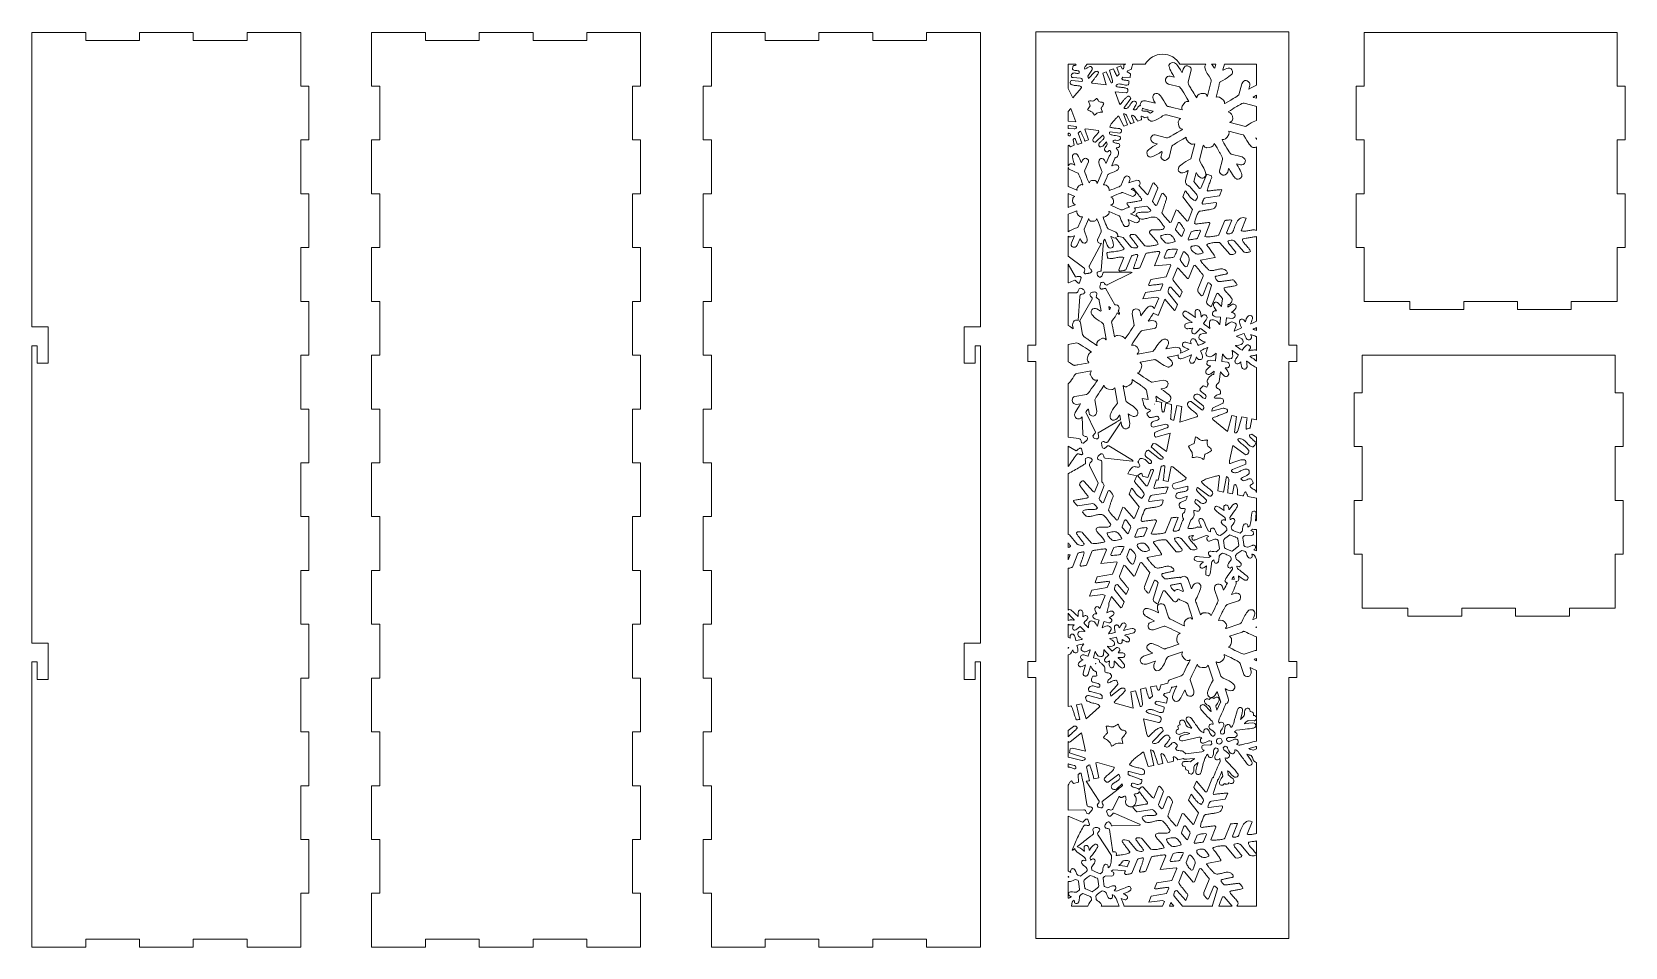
# Model space of a CAD drawing. Header units: centimetres. Extents: x -43.9 to 15.3, y -19.6 to 14.4.
import ezdxf

# ---------------------------------------------------------------- set-up
doc = ezdxf.new("R2010")
doc.units = ezdxf.units.CM
doc.header["$MEASUREMENT"] = 0
doc.layers.add('Capa 1', color=7, linetype='Continuous')

msp = doc.modelspace()

# ---------------------------------------------------------------- linework, layer by layer
at = {"layer": 'Capa 1', "lineweight": 9}
for points, knots in [([(-41.94712, -19.63781), (-41.94712, -19.63781), (-43.94712, -19.63781), (-43.94712, -19.63781), (-43.94712, -19.63781), (-43.94712, -19.63781), (-43.94712, -9.03781), (-43.94712, -9.03781), (-43.94712, -9.03781), (-43.94712, -9.03781), (-43.74712, -9.03781), (-43.74712, -9.03781), (-43.74712, -9.03781), (-43.74712, -9.03781), (-43.74712, -9.68781), (-43.74712, -9.68781), (-43.74712, -9.68781), (-43.74712, -9.68781), (-43.34712, -9.68781), (-43.34712, -9.68781), (-43.34712, -9.68781), (-43.34712, -9.68781), (-43.34712, -8.33781), (-43.34712, -8.33781), (-43.34712, -8.33781), (-43.34712, -8.33781), (-43.94712, -8.33781), (-43.94712, -8.33781), (-43.94712, -8.33781), (-43.94712, -8.33781), (-43.94712, 2.71219), (-43.94712, 2.71219), (-43.94712, 2.71219), (-43.94712, 2.71219), (-43.74712, 2.71219), (-43.74712, 2.71219), (-43.74712, 2.71219), (-43.74712, 2.71219), (-43.74712, 2.06219), (-43.74712, 2.06219), (-43.74712, 2.06219), (-43.74712, 2.06219), (-43.34712, 2.06219), (-43.34712, 2.06219), (-43.34712, 2.06219), (-43.34712, 2.06219), (-43.34712, 3.41219), (-43.34712, 3.41219), (-43.34712, 3.41219), (-43.34712, 3.41219), (-43.94712, 3.41219), (-43.94712, 3.41219), (-43.94712, 3.41219), (-43.94712, 3.41219), (-43.94712, 14.36219), (-43.94712, 14.36219), (-43.94712, 14.36219), (-43.94712, 14.36219), (-41.94712, 14.36219), (-41.94712, 14.36219), (-41.94712, 14.36219), (-41.94712, 14.36219), (-41.94712, 14.06219), (-41.94712, 14.06219), (-41.94712, 14.06219), (-41.94712, 14.06219), (-39.94712, 14.06219), (-39.94712, 14.06219), (-39.94712, 14.06219), (-39.94712, 14.06219), (-39.94712, 14.36219), (-39.94712, 14.36219), (-39.94712, 14.36219), (-39.94712, 14.36219), (-37.94712, 14.36219), (-37.94712, 14.36219), (-37.94712, 14.36219), (-37.94712, 14.36219), (-37.94712, 14.06219), (-37.94712, 14.06219), (-37.94712, 14.06219), (-37.94712, 14.06219), (-35.94712, 14.06219), (-35.94712, 14.06219), (-35.94712, 14.06219), (-35.94712, 14.06219), (-35.94712, 14.36219), (-35.94712, 14.36219), (-35.94712, 14.36219), (-35.94712, 14.36219), (-33.94712, 14.36219), (-33.94712, 14.36219), (-33.94712, 14.36219), (-33.94712, 14.36219), (-33.94712, 12.36219), (-33.94712, 12.36219), (-33.94712, 12.36219), (-33.94712, 12.36219), (-33.64712, 12.36219), (-33.64712, 12.36219), (-33.64712, 12.36219), (-33.64712, 12.36219), (-33.64712, 10.36219), (-33.64712, 10.36219), (-33.64712, 10.36219), (-33.64712, 10.36219), (-33.94712, 10.36219), (-33.94712, 10.36219), (-33.94712, 10.36219), (-33.94712, 10.36219), (-33.94712, 8.36219), (-33.94712, 8.36219), (-33.94712, 8.36219), (-33.94712, 8.36219), (-33.64712, 8.36219), (-33.64712, 8.36219), (-33.64712, 8.36219), (-33.64712, 8.36219), (-33.64712, 6.36219), (-33.64712, 6.36219), (-33.64712, 6.36219), (-33.64712, 6.36219), (-33.94712, 6.36219), (-33.94712, 6.36219), (-33.94712, 6.36219), (-33.94712, 6.36219), (-33.94712, 4.36219), (-33.94712, 4.36219), (-33.94712, 4.36219), (-33.94712, 4.36219), (-33.64712, 4.36219), (-33.64712, 4.36219), (-33.64712, 4.36219), (-33.64712, 4.36219), (-33.64712, 2.36219), (-33.64712, 2.36219), (-33.64712, 2.36219), (-33.64712, 2.36219), (-33.94712, 2.36219), (-33.94712, 2.36219), (-33.94712, 2.36219), (-33.94712, 2.36219), (-33.94712, 0.36219), (-33.94712, 0.36219), (-33.94712, 0.36219), (-33.94712, 0.36219), (-33.64712, 0.36219), (-33.64712, 0.36219), (-33.64712, 0.36219), (-33.64712, 0.36219), (-33.64712, -1.63781), (-33.64712, -1.63781), (-33.64712, -1.63781), (-33.64712, -1.63781), (-33.94712, -1.63781), (-33.94712, -1.63781), (-33.94712, -1.63781), (-33.94712, -1.63781), (-33.94712, -3.63781), (-33.94712, -3.63781), (-33.94712, -3.63781), (-33.94712, -3.63781), (-33.64712, -3.63781), (-33.64712, -3.63781), (-33.64712, -3.63781), (-33.64712, -3.63781), (-33.64712, -5.63781), (-33.64712, -5.63781), (-33.64712, -5.63781), (-33.64712, -5.63781), (-33.94712, -5.63781), (-33.94712, -5.63781), (-33.94712, -5.63781), (-33.94712, -5.63781), (-33.94712, -7.63781), (-33.94712, -7.63781), (-33.94712, -7.63781), (-33.94712, -7.63781), (-33.64712, -7.63781), (-33.64712, -7.63781), (-33.64712, -7.63781), (-33.64712, -7.63781), (-33.64712, -9.63781), (-33.64712, -9.63781), (-33.64712, -9.63781), (-33.64712, -9.63781), (-33.94712, -9.63781), (-33.94712, -9.63781), (-33.94712, -9.63781), (-33.94712, -9.63781), (-33.94712, -11.63781), (-33.94712, -11.63781), (-33.94712, -11.63781), (-33.94712, -11.63781), (-33.64712, -11.63781), (-33.64712, -11.63781), (-33.64712, -11.63781), (-33.64712, -11.63781), (-33.64712, -13.63781), (-33.64712, -13.63781), (-33.64712, -13.63781), (-33.64712, -13.63781), (-33.94712, -13.63781), (-33.94712, -13.63781), (-33.94712, -13.63781), (-33.94712, -13.63781), (-33.94712, -15.63781), (-33.94712, -15.63781), (-33.94712, -15.63781), (-33.94712, -15.63781), (-33.64712, -15.63781), (-33.64712, -15.63781), (-33.64712, -15.63781), (-33.64712, -15.63781), (-33.64712, -17.63781), (-33.64712, -17.63781), (-33.64712, -17.63781), (-33.64712, -17.63781), (-33.94712, -17.63781), (-33.94712, -17.63781), (-33.94712, -17.63781), (-33.94712, -17.63781), (-33.94712, -19.63781), (-33.94712, -19.63781), (-33.94712, -19.63781), (-33.94712, -19.63781), (-35.94712, -19.63781), (-35.94712, -19.63781), (-35.94712, -19.63781), (-35.94712, -19.63781), (-35.94712, -19.33781), (-35.94712, -19.33781), (-35.94712, -19.33781), (-35.94712, -19.33781), (-37.94712, -19.33781), (-37.94712, -19.33781), (-37.94712, -19.33781), (-37.94712, -19.33781), (-37.94712, -19.63781), (-37.94712, -19.63781), (-37.94712, -19.63781), (-37.94712, -19.63781), (-39.94712, -19.63781), (-39.94712, -19.63781), (-39.94712, -19.63781), (-39.94712, -19.63781), (-39.94712, -19.33781), (-39.94712, -19.33781), (-39.94712, -19.33781), (-39.94712, -19.33781), (-41.94712, -19.33781), (-41.94712, -19.33781), (-41.94712, -19.33781), (-41.94712, -19.33781), (-41.94712, -19.63781), (-41.94712, -19.63781)], [0, 0, 0, 0, 0.01538462, 0.01538462, 0.01538462, 0.01538462, 0.03076923, 0.03076923, 0.03076923, 0.03076923, 0.04615385, 0.04615385, 0.04615385, 0.04615385, 0.06153846, 0.06153846, 0.06153846, 0.06153846, 0.07692308, 0.07692308, 0.07692308, 0.07692308, 0.09230769, 0.09230769, 0.09230769, 0.09230769, 0.10769231, 0.10769231, 0.10769231, 0.10769231, 0.12307692, 0.12307692, 0.12307692, 0.12307692, 0.13846154, 0.13846154, 0.13846154, 0.13846154, 0.15384615, 0.15384615, 0.15384615, 0.15384615, 0.16923077, 0.16923077, 0.16923077, 0.16923077, 0.18461538, 0.18461538, 0.18461538, 0.18461538, 0.2, 0.2, 0.2, 0.2, 0.21538462, 0.21538462, 0.21538462, 0.21538462, 0.23076923, 0.23076923, 0.23076923, 0.23076923, 0.24615385, 0.24615385, 0.24615385, 0.24615385, 0.26153846, 0.26153846, 0.26153846, 0.26153846, 0.27692308, 0.27692308, 0.27692308, 0.27692308, 0.29230769, 0.29230769, 0.29230769, 0.29230769, 0.30769231, 0.30769231, 0.30769231, 0.30769231, 0.32307692, 0.32307692, 0.32307692, 0.32307692, 0.33846154, 0.33846154, 0.33846154, 0.33846154, 0.35384615, 0.35384615, 0.35384615, 0.35384615, 0.36923077, 0.36923077, 0.36923077, 0.36923077, 0.38461538, 0.38461538, 0.38461538, 0.38461538, 0.4, 0.4, 0.4, 0.4, 0.41538462, 0.41538462, 0.41538462, 0.41538462, 0.43076923, 0.43076923, 0.43076923, 0.43076923, 0.44615385, 0.44615385, 0.44615385, 0.44615385, 0.46153846, 0.46153846, 0.46153846, 0.46153846, 0.47692308, 0.47692308, 0.47692308, 0.47692308, 0.49230769, 0.49230769, 0.49230769, 0.49230769, 0.50769231, 0.50769231, 0.50769231, 0.50769231, 0.52307692, 0.52307692, 0.52307692, 0.52307692, 0.53846154, 0.53846154, 0.53846154, 0.53846154, 0.55384615, 0.55384615, 0.55384615, 0.55384615, 0.56923077, 0.56923077, 0.56923077, 0.56923077, 0.58461538, 0.58461538, 0.58461538, 0.58461538, 0.6, 0.6, 0.6, 0.6, 0.61538462, 0.61538462, 0.61538462, 0.61538462, 0.63076923, 0.63076923, 0.63076923, 0.63076923, 0.64615385, 0.64615385, 0.64615385, 0.64615385, 0.66153846, 0.66153846, 0.66153846, 0.66153846, 0.67692308, 0.67692308, 0.67692308, 0.67692308, 0.69230769, 0.69230769, 0.69230769, 0.69230769, 0.70769231, 0.70769231, 0.70769231, 0.70769231, 0.72307692, 0.72307692, 0.72307692, 0.72307692, 0.73846154, 0.73846154, 0.73846154, 0.73846154, 0.75384615, 0.75384615, 0.75384615, 0.75384615, 0.76923077, 0.76923077, 0.76923077, 0.76923077, 0.78461538, 0.78461538, 0.78461538, 0.78461538, 0.8, 0.8, 0.8, 0.8, 0.81538462, 0.81538462, 0.81538462, 0.81538462, 0.83076923, 0.83076923, 0.83076923, 0.83076923, 0.84615385, 0.84615385, 0.84615385, 0.84615385, 0.86153846, 0.86153846, 0.86153846, 0.86153846, 0.87692308, 0.87692308, 0.87692308, 0.87692308, 0.89230769, 0.89230769, 0.89230769, 0.89230769, 0.90769231, 0.90769231, 0.90769231, 0.90769231, 0.92307692, 0.92307692, 0.92307692, 0.92307692, 0.93846154, 0.93846154, 0.93846154, 0.93846154, 0.95384615, 0.95384615, 0.95384615, 0.95384615, 0.96923077, 0.96923077, 0.96923077, 0.96923077, 1, 1, 1, 1]), ([(-31.01774, -17.63781), (-31.01774, -17.63781), (-31.01774, -15.63781), (-31.01774, -15.63781), (-31.01774, -15.63781), (-31.01774, -15.63781), (-31.31774, -15.63781), (-31.31774, -15.63781), (-31.31774, -15.63781), (-31.31774, -15.63781), (-31.31774, -13.63781), (-31.31774, -13.63781), (-31.31774, -13.63781), (-31.31774, -13.63781), (-31.01774, -13.63781), (-31.01774, -13.63781), (-31.01774, -13.63781), (-31.01774, -13.63781), (-31.01774, -11.63781), (-31.01774, -11.63781), (-31.01774, -11.63781), (-31.01774, -11.63781), (-31.31774, -11.63781), (-31.31774, -11.63781), (-31.31774, -11.63781), (-31.31774, -11.63781), (-31.31774, -9.63781), (-31.31774, -9.63781), (-31.31774, -9.63781), (-31.31774, -9.63781), (-31.01774, -9.63781), (-31.01774, -9.63781), (-31.01774, -9.63781), (-31.01774, -9.63781), (-31.01774, -7.63781), (-31.01774, -7.63781), (-31.01774, -7.63781), (-31.01774, -7.63781), (-31.31774, -7.63781), (-31.31774, -7.63781), (-31.31774, -7.63781), (-31.31774, -7.63781), (-31.31774, -5.63781), (-31.31774, -5.63781), (-31.31774, -5.63781), (-31.31774, -5.63781), (-31.01774, -5.63781), (-31.01774, -5.63781), (-31.01774, -5.63781), (-31.01774, -5.63781), (-31.01774, -3.63781), (-31.01774, -3.63781), (-31.01774, -3.63781), (-31.01774, -3.63781), (-31.31774, -3.63781), (-31.31774, -3.63781), (-31.31774, -3.63781), (-31.31774, -3.63781), (-31.31774, -1.63781), (-31.31774, -1.63781), (-31.31774, -1.63781), (-31.31774, -1.63781), (-31.01774, -1.63781), (-31.01774, -1.63781), (-31.01774, -1.63781), (-31.01774, -1.63781), (-31.01774, 0.36219), (-31.01774, 0.36219), (-31.01774, 0.36219), (-31.01774, 0.36219), (-31.31774, 0.36219), (-31.31774, 0.36219), (-31.31774, 0.36219), (-31.31774, 0.36219), (-31.31774, 2.36219), (-31.31774, 2.36219), (-31.31774, 2.36219), (-31.31774, 2.36219), (-31.01774, 2.36219), (-31.01774, 2.36219), (-31.01774, 2.36219), (-31.01774, 2.36219), (-31.01774, 4.36219), (-31.01774, 4.36219), (-31.01774, 4.36219), (-31.01774, 4.36219), (-31.31774, 4.36219), (-31.31774, 4.36219), (-31.31774, 4.36219), (-31.31774, 4.36219), (-31.31774, 6.36219), (-31.31774, 6.36219), (-31.31774, 6.36219), (-31.31774, 6.36219), (-31.01774, 6.36219), (-31.01774, 6.36219), (-31.01774, 6.36219), (-31.01774, 6.36219), (-31.01774, 8.36219), (-31.01774, 8.36219), (-31.01774, 8.36219), (-31.01774, 8.36219), (-31.31774, 8.36219), (-31.31774, 8.36219), (-31.31774, 8.36219), (-31.31774, 8.36219), (-31.31774, 10.36219), (-31.31774, 10.36219), (-31.31774, 10.36219), (-31.31774, 10.36219), (-31.01774, 10.36219), (-31.01774, 10.36219), (-31.01774, 10.36219), (-31.01774, 10.36219), (-31.01774, 12.36219), (-31.01774, 12.36219), (-31.01774, 12.36219), (-31.01774, 12.36219), (-31.31774, 12.36219), (-31.31774, 12.36219), (-31.31774, 12.36219), (-31.31774, 12.36219), (-31.31774, 14.36219), (-31.31774, 14.36219), (-31.31774, 14.36219), (-31.31774, 14.36219), (-29.31774, 14.36219), (-29.31774, 14.36219), (-29.31774, 14.36219), (-29.31774, 14.36219), (-29.31774, 14.06219), (-29.31774, 14.06219), (-29.31774, 14.06219), (-29.31774, 14.06219), (-27.31774, 14.06219), (-27.31774, 14.06219), (-27.31774, 14.06219), (-27.31774, 14.06219), (-27.31774, 14.36219), (-27.31774, 14.36219), (-27.31774, 14.36219), (-27.31774, 14.36219), (-25.31774, 14.36219), (-25.31774, 14.36219), (-25.31774, 14.36219), (-25.31774, 14.36219), (-25.31774, 14.06219), (-25.31774, 14.06219), (-25.31774, 14.06219), (-25.31774, 14.06219), (-23.31774, 14.06219), (-23.31774, 14.06219), (-23.31774, 14.06219), (-23.31774, 14.06219), (-23.31774, 14.36219), (-23.31774, 14.36219), (-23.31774, 14.36219), (-23.31774, 14.36219), (-21.31774, 14.36219), (-21.31774, 14.36219), (-21.31774, 14.36219), (-21.31774, 14.36219), (-21.31774, 12.36219), (-21.31774, 12.36219), (-21.31774, 12.36219), (-21.31774, 12.36219), (-21.61774, 12.36219), (-21.61774, 12.36219), (-21.61774, 12.36219), (-21.61774, 12.36219), (-21.61774, 10.36219), (-21.61774, 10.36219), (-21.61774, 10.36219), (-21.61774, 10.36219), (-21.31774, 10.36219), (-21.31774, 10.36219), (-21.31774, 10.36219), (-21.31774, 10.36219), (-21.31774, 8.36219), (-21.31774, 8.36219), (-21.31774, 8.36219), (-21.31774, 8.36219), (-21.61774, 8.36219), (-21.61774, 8.36219), (-21.61774, 8.36219), (-21.61774, 8.36219), (-21.61774, 6.36219), (-21.61774, 6.36219), (-21.61774, 6.36219), (-21.61774, 6.36219), (-21.31774, 6.36219), (-21.31774, 6.36219), (-21.31774, 6.36219), (-21.31774, 6.36219), (-21.31774, 4.36219), (-21.31774, 4.36219), (-21.31774, 4.36219), (-21.31774, 4.36219), (-21.61774, 4.36219), (-21.61774, 4.36219), (-21.61774, 4.36219), (-21.61774, 4.36219), (-21.61774, 2.36219), (-21.61774, 2.36219), (-21.61774, 2.36219), (-21.61774, 2.36219), (-21.31774, 2.36219), (-21.31774, 2.36219), (-21.31774, 2.36219), (-21.31774, 2.36219), (-21.31774, 0.36219), (-21.31774, 0.36219), (-21.31774, 0.36219), (-21.31774, 0.36219), (-21.61774, 0.36219), (-21.61774, 0.36219), (-21.61774, 0.36219), (-21.61774, 0.36219), (-21.61774, -1.63781), (-21.61774, -1.63781), (-21.61774, -1.63781), (-21.61774, -1.63781), (-21.31774, -1.63781), (-21.31774, -1.63781), (-21.31774, -1.63781), (-21.31774, -1.63781), (-21.31774, -3.63781), (-21.31774, -3.63781), (-21.31774, -3.63781), (-21.31774, -3.63781), (-21.61774, -3.63781), (-21.61774, -3.63781), (-21.61774, -3.63781), (-21.61774, -3.63781), (-21.61774, -5.63781), (-21.61774, -5.63781), (-21.61774, -5.63781), (-21.61774, -5.63781), (-21.31774, -5.63781), (-21.31774, -5.63781), (-21.31774, -5.63781), (-21.31774, -5.63781), (-21.31774, -7.63781), (-21.31774, -7.63781), (-21.31774, -7.63781), (-21.31774, -7.63781), (-21.61774, -7.63781), (-21.61774, -7.63781), (-21.61774, -7.63781), (-21.61774, -7.63781), (-21.61774, -9.63781), (-21.61774, -9.63781), (-21.61774, -9.63781), (-21.61774, -9.63781), (-21.31774, -9.63781), (-21.31774, -9.63781), (-21.31774, -9.63781), (-21.31774, -9.63781), (-21.31774, -11.63781), (-21.31774, -11.63781), (-21.31774, -11.63781), (-21.31774, -11.63781), (-21.61774, -11.63781), (-21.61774, -11.63781), (-21.61774, -11.63781), (-21.61774, -11.63781), (-21.61774, -13.63781), (-21.61774, -13.63781), (-21.61774, -13.63781), (-21.61774, -13.63781), (-21.31774, -13.63781), (-21.31774, -13.63781), (-21.31774, -13.63781), (-21.31774, -13.63781), (-21.31774, -15.63781), (-21.31774, -15.63781), (-21.31774, -15.63781), (-21.31774, -15.63781), (-21.61774, -15.63781), (-21.61774, -15.63781), (-21.61774, -15.63781), (-21.61774, -15.63781), (-21.61774, -17.63781), (-21.61774, -17.63781), (-21.61774, -17.63781), (-21.61774, -17.63781), (-21.31774, -17.63781), (-21.31774, -17.63781), (-21.31774, -17.63781), (-21.31774, -17.63781), (-21.31774, -19.63781), (-21.31774, -19.63781), (-21.31774, -19.63781), (-21.31774, -19.63781), (-23.31774, -19.63781), (-23.31774, -19.63781), (-23.31774, -19.63781), (-23.31774, -19.63781), (-23.31774, -19.33781), (-23.31774, -19.33781), (-23.31774, -19.33781), (-23.31774, -19.33781), (-25.31774, -19.33781), (-25.31774, -19.33781), (-25.31774, -19.33781), (-25.31774, -19.33781), (-25.31774, -19.63781), (-25.31774, -19.63781), (-25.31774, -19.63781), (-25.31774, -19.63781), (-27.31774, -19.63781), (-27.31774, -19.63781), (-27.31774, -19.63781), (-27.31774, -19.63781), (-27.31774, -19.33781), (-27.31774, -19.33781), (-27.31774, -19.33781), (-27.31774, -19.33781), (-29.31774, -19.33781), (-29.31774, -19.33781), (-29.31774, -19.33781), (-29.31774, -19.33781), (-29.31774, -19.63781), (-29.31774, -19.63781), (-29.31774, -19.63781), (-29.31774, -19.63781), (-31.31774, -19.63781), (-31.31774, -19.63781), (-31.31774, -19.63781), (-31.31774, -19.63781), (-31.31774, -17.63781), (-31.31774, -17.63781), (-31.31774, -17.63781), (-31.31774, -17.63781), (-31.01774, -17.63781), (-31.01774, -17.63781)], [0, 0, 0, 0, 0.01176471, 0.01176471, 0.01176471, 0.01176471, 0.02352941, 0.02352941, 0.02352941, 0.02352941, 0.03529412, 0.03529412, 0.03529412, 0.03529412, 0.04705882, 0.04705882, 0.04705882, 0.04705882, 0.05882353, 0.05882353, 0.05882353, 0.05882353, 0.07058824, 0.07058824, 0.07058824, 0.07058824, 0.08235294, 0.08235294, 0.08235294, 0.08235294, 0.09411765, 0.09411765, 0.09411765, 0.09411765, 0.10588235, 0.10588235, 0.10588235, 0.10588235, 0.11764706, 0.11764706, 0.11764706, 0.11764706, 0.12941176, 0.12941176, 0.12941176, 0.12941176, 0.14117647, 0.14117647, 0.14117647, 0.14117647, 0.15294118, 0.15294118, 0.15294118, 0.15294118, 0.16470588, 0.16470588, 0.16470588, 0.16470588, 0.17647059, 0.17647059, 0.17647059, 0.17647059, 0.18823529, 0.18823529, 0.18823529, 0.18823529, 0.2, 0.2, 0.2, 0.2, 0.21176471, 0.21176471, 0.21176471, 0.21176471, 0.22352941, 0.22352941, 0.22352941, 0.22352941, 0.23529412, 0.23529412, 0.23529412, 0.23529412, 0.24705882, 0.24705882, 0.24705882, 0.24705882, 0.25882353, 0.25882353, 0.25882353, 0.25882353, 0.27058824, 0.27058824, 0.27058824, 0.27058824, 0.28235294, 0.28235294, 0.28235294, 0.28235294, 0.29411765, 0.29411765, 0.29411765, 0.29411765, 0.30588235, 0.30588235, 0.30588235, 0.30588235, 0.31764706, 0.31764706, 0.31764706, 0.31764706, 0.32941176, 0.32941176, 0.32941176, 0.32941176, 0.34117647, 0.34117647, 0.34117647, 0.34117647, 0.35294118, 0.35294118, 0.35294118, 0.35294118, 0.36470588, 0.36470588, 0.36470588, 0.36470588, 0.37647059, 0.37647059, 0.37647059, 0.37647059, 0.38823529, 0.38823529, 0.38823529, 0.38823529, 0.4, 0.4, 0.4, 0.4, 0.41176471, 0.41176471, 0.41176471, 0.41176471, 0.42352941, 0.42352941, 0.42352941, 0.42352941, 0.43529412, 0.43529412, 0.43529412, 0.43529412, 0.44705882, 0.44705882, 0.44705882, 0.44705882, 0.45882353, 0.45882353, 0.45882353, 0.45882353, 0.47058824, 0.47058824, 0.47058824, 0.47058824, 0.48235294, 0.48235294, 0.48235294, 0.48235294, 0.49411765, 0.49411765, 0.49411765, 0.49411765, 0.50588235, 0.50588235, 0.50588235, 0.50588235, 0.51764706, 0.51764706, 0.51764706, 0.51764706, 0.52941176, 0.52941176, 0.52941176, 0.52941176, 0.54117647, 0.54117647, 0.54117647, 0.54117647, 0.55294118, 0.55294118, 0.55294118, 0.55294118, 0.56470588, 0.56470588, 0.56470588, 0.56470588, 0.57647059, 0.57647059, 0.57647059, 0.57647059, 0.58823529, 0.58823529, 0.58823529, 0.58823529, 0.6, 0.6, 0.6, 0.6, 0.61176471, 0.61176471, 0.61176471, 0.61176471, 0.62352941, 0.62352941, 0.62352941, 0.62352941, 0.63529412, 0.63529412, 0.63529412, 0.63529412, 0.64705882, 0.64705882, 0.64705882, 0.64705882, 0.65882353, 0.65882353, 0.65882353, 0.65882353, 0.67058824, 0.67058824, 0.67058824, 0.67058824, 0.68235294, 0.68235294, 0.68235294, 0.68235294, 0.69411765, 0.69411765, 0.69411765, 0.69411765, 0.70588235, 0.70588235, 0.70588235, 0.70588235, 0.71764706, 0.71764706, 0.71764706, 0.71764706, 0.72941176, 0.72941176, 0.72941176, 0.72941176, 0.74117647, 0.74117647, 0.74117647, 0.74117647, 0.75294118, 0.75294118, 0.75294118, 0.75294118, 0.76470588, 0.76470588, 0.76470588, 0.76470588, 0.77647059, 0.77647059, 0.77647059, 0.77647059, 0.78823529, 0.78823529, 0.78823529, 0.78823529, 0.8, 0.8, 0.8, 0.8, 0.81176471, 0.81176471, 0.81176471, 0.81176471, 0.82352941, 0.82352941, 0.82352941, 0.82352941, 0.83529412, 0.83529412, 0.83529412, 0.83529412, 0.84705882, 0.84705882, 0.84705882, 0.84705882, 0.85882353, 0.85882353, 0.85882353, 0.85882353, 0.87058824, 0.87058824, 0.87058824, 0.87058824, 0.88235294, 0.88235294, 0.88235294, 0.88235294, 0.89411765, 0.89411765, 0.89411765, 0.89411765, 0.90588235, 0.90588235, 0.90588235, 0.90588235, 0.91764706, 0.91764706, 0.91764706, 0.91764706, 0.92941176, 0.92941176, 0.92941176, 0.92941176, 0.94117647, 0.94117647, 0.94117647, 0.94117647, 0.95294118, 0.95294118, 0.95294118, 0.95294118, 0.96470588, 0.96470588, 0.96470588, 0.96470588, 0.97647059, 0.97647059, 0.97647059, 0.97647059, 1, 1, 1, 1]), ([(-10.68836, -19.63781), (-10.68836, -19.63781), (-8.68836, -19.63781), (-8.68836, -19.63781), (-8.68836, -19.63781), (-8.68836, -19.63781), (-8.68836, -9.03781), (-8.68836, -9.03781), (-8.68836, -9.03781), (-8.68836, -9.03781), (-8.88836, -9.03781), (-8.88836, -9.03781), (-8.88836, -9.03781), (-8.88836, -9.03781), (-8.88836, -9.68781), (-8.88836, -9.68781), (-8.88836, -9.68781), (-8.88836, -9.68781), (-9.28836, -9.68781), (-9.28836, -9.68781), (-9.28836, -9.68781), (-9.28836, -9.68781), (-9.28836, -8.33781), (-9.28836, -8.33781), (-9.28836, -8.33781), (-9.28836, -8.33781), (-8.68836, -8.33781), (-8.68836, -8.33781), (-8.68836, -8.33781), (-8.68836, -8.33781), (-8.68836, 2.71219), (-8.68836, 2.71219), (-8.68836, 2.71219), (-8.68836, 2.71219), (-8.88836, 2.71219), (-8.88836, 2.71219), (-8.88836, 2.71219), (-8.88836, 2.71219), (-8.88836, 2.06219), (-8.88836, 2.06219), (-8.88836, 2.06219), (-8.88836, 2.06219), (-9.28836, 2.06219), (-9.28836, 2.06219), (-9.28836, 2.06219), (-9.28836, 2.06219), (-9.28836, 3.41219), (-9.28836, 3.41219), (-9.28836, 3.41219), (-9.28836, 3.41219), (-8.68836, 3.41219), (-8.68836, 3.41219), (-8.68836, 3.41219), (-8.68836, 3.41219), (-8.68836, 14.36219), (-8.68836, 14.36219), (-8.68836, 14.36219), (-8.68836, 14.36219), (-10.68836, 14.36219), (-10.68836, 14.36219), (-10.68836, 14.36219), (-10.68836, 14.36219), (-10.68836, 14.06219), (-10.68836, 14.06219), (-10.68836, 14.06219), (-10.68836, 14.06219), (-12.68836, 14.06219), (-12.68836, 14.06219), (-12.68836, 14.06219), (-12.68836, 14.06219), (-12.68836, 14.36219), (-12.68836, 14.36219), (-12.68836, 14.36219), (-12.68836, 14.36219), (-14.68836, 14.36219), (-14.68836, 14.36219), (-14.68836, 14.36219), (-14.68836, 14.36219), (-14.68836, 14.06219), (-14.68836, 14.06219), (-14.68836, 14.06219), (-14.68836, 14.06219), (-16.68836, 14.06219), (-16.68836, 14.06219), (-16.68836, 14.06219), (-16.68836, 14.06219), (-16.68836, 14.36219), (-16.68836, 14.36219), (-16.68836, 14.36219), (-16.68836, 14.36219), (-18.68836, 14.36219), (-18.68836, 14.36219), (-18.68836, 14.36219), (-18.68836, 14.36219), (-18.68836, 12.36219), (-18.68836, 12.36219), (-18.68836, 12.36219), (-18.68836, 12.36219), (-18.98836, 12.36219), (-18.98836, 12.36219), (-18.98836, 12.36219), (-18.98836, 12.36219), (-18.98836, 10.36219), (-18.98836, 10.36219), (-18.98836, 10.36219), (-18.98836, 10.36219), (-18.68836, 10.36219), (-18.68836, 10.36219), (-18.68836, 10.36219), (-18.68836, 10.36219), (-18.68836, 8.36219), (-18.68836, 8.36219), (-18.68836, 8.36219), (-18.68836, 8.36219), (-18.98836, 8.36219), (-18.98836, 8.36219), (-18.98836, 8.36219), (-18.98836, 8.36219), (-18.98836, 6.36219), (-18.98836, 6.36219), (-18.98836, 6.36219), (-18.98836, 6.36219), (-18.68836, 6.36219), (-18.68836, 6.36219), (-18.68836, 6.36219), (-18.68836, 6.36219), (-18.68836, 4.36219), (-18.68836, 4.36219), (-18.68836, 4.36219), (-18.68836, 4.36219), (-18.98836, 4.36219), (-18.98836, 4.36219), (-18.98836, 4.36219), (-18.98836, 4.36219), (-18.98836, 2.36219), (-18.98836, 2.36219), (-18.98836, 2.36219), (-18.98836, 2.36219), (-18.68836, 2.36219), (-18.68836, 2.36219), (-18.68836, 2.36219), (-18.68836, 2.36219), (-18.68836, 0.36219), (-18.68836, 0.36219), (-18.68836, 0.36219), (-18.68836, 0.36219), (-18.98836, 0.36219), (-18.98836, 0.36219), (-18.98836, 0.36219), (-18.98836, 0.36219), (-18.98836, -1.63781), (-18.98836, -1.63781), (-18.98836, -1.63781), (-18.98836, -1.63781), (-18.68836, -1.63781), (-18.68836, -1.63781), (-18.68836, -1.63781), (-18.68836, -1.63781), (-18.68836, -3.63781), (-18.68836, -3.63781), (-18.68836, -3.63781), (-18.68836, -3.63781), (-18.98836, -3.63781), (-18.98836, -3.63781), (-18.98836, -3.63781), (-18.98836, -3.63781), (-18.98836, -5.63781), (-18.98836, -5.63781), (-18.98836, -5.63781), (-18.98836, -5.63781), (-18.68836, -5.63781), (-18.68836, -5.63781), (-18.68836, -5.63781), (-18.68836, -5.63781), (-18.68836, -7.63781), (-18.68836, -7.63781), (-18.68836, -7.63781), (-18.68836, -7.63781), (-18.98836, -7.63781), (-18.98836, -7.63781), (-18.98836, -7.63781), (-18.98836, -7.63781), (-18.98836, -9.63781), (-18.98836, -9.63781), (-18.98836, -9.63781), (-18.98836, -9.63781), (-18.68836, -9.63781), (-18.68836, -9.63781), (-18.68836, -9.63781), (-18.68836, -9.63781), (-18.68836, -11.63781), (-18.68836, -11.63781), (-18.68836, -11.63781), (-18.68836, -11.63781), (-18.98836, -11.63781), (-18.98836, -11.63781), (-18.98836, -11.63781), (-18.98836, -11.63781), (-18.98836, -13.63781), (-18.98836, -13.63781), (-18.98836, -13.63781), (-18.98836, -13.63781), (-18.68836, -13.63781), (-18.68836, -13.63781), (-18.68836, -13.63781), (-18.68836, -13.63781), (-18.68836, -15.63781), (-18.68836, -15.63781), (-18.68836, -15.63781), (-18.68836, -15.63781), (-18.98836, -15.63781), (-18.98836, -15.63781), (-18.98836, -15.63781), (-18.98836, -15.63781), (-18.98836, -17.63781), (-18.98836, -17.63781), (-18.98836, -17.63781), (-18.98836, -17.63781), (-18.68836, -17.63781), (-18.68836, -17.63781), (-18.68836, -17.63781), (-18.68836, -17.63781), (-18.68836, -19.63781), (-18.68836, -19.63781), (-18.68836, -19.63781), (-18.68836, -19.63781), (-16.68836, -19.63781), (-16.68836, -19.63781), (-16.68836, -19.63781), (-16.68836, -19.63781), (-16.68836, -19.33781), (-16.68836, -19.33781), (-16.68836, -19.33781), (-16.68836, -19.33781), (-14.68836, -19.33781), (-14.68836, -19.33781), (-14.68836, -19.33781), (-14.68836, -19.33781), (-14.68836, -19.63781), (-14.68836, -19.63781), (-14.68836, -19.63781), (-14.68836, -19.63781), (-12.68836, -19.63781), (-12.68836, -19.63781), (-12.68836, -19.63781), (-12.68836, -19.63781), (-12.68836, -19.33781), (-12.68836, -19.33781), (-12.68836, -19.33781), (-12.68836, -19.33781), (-10.68836, -19.33781), (-10.68836, -19.33781), (-10.68836, -19.33781), (-10.68836, -19.33781), (-10.68836, -19.63781), (-10.68836, -19.63781)], [0, 0, 0, 0, 0.01538462, 0.01538462, 0.01538462, 0.01538462, 0.03076923, 0.03076923, 0.03076923, 0.03076923, 0.04615385, 0.04615385, 0.04615385, 0.04615385, 0.06153846, 0.06153846, 0.06153846, 0.06153846, 0.07692308, 0.07692308, 0.07692308, 0.07692308, 0.09230769, 0.09230769, 0.09230769, 0.09230769, 0.10769231, 0.10769231, 0.10769231, 0.10769231, 0.12307692, 0.12307692, 0.12307692, 0.12307692, 0.13846154, 0.13846154, 0.13846154, 0.13846154, 0.15384615, 0.15384615, 0.15384615, 0.15384615, 0.16923077, 0.16923077, 0.16923077, 0.16923077, 0.18461538, 0.18461538, 0.18461538, 0.18461538, 0.2, 0.2, 0.2, 0.2, 0.21538462, 0.21538462, 0.21538462, 0.21538462, 0.23076923, 0.23076923, 0.23076923, 0.23076923, 0.24615385, 0.24615385, 0.24615385, 0.24615385, 0.26153846, 0.26153846, 0.26153846, 0.26153846, 0.27692308, 0.27692308, 0.27692308, 0.27692308, 0.29230769, 0.29230769, 0.29230769, 0.29230769, 0.30769231, 0.30769231, 0.30769231, 0.30769231, 0.32307692, 0.32307692, 0.32307692, 0.32307692, 0.33846154, 0.33846154, 0.33846154, 0.33846154, 0.35384615, 0.35384615, 0.35384615, 0.35384615, 0.36923077, 0.36923077, 0.36923077, 0.36923077, 0.38461538, 0.38461538, 0.38461538, 0.38461538, 0.4, 0.4, 0.4, 0.4, 0.41538462, 0.41538462, 0.41538462, 0.41538462, 0.43076923, 0.43076923, 0.43076923, 0.43076923, 0.44615385, 0.44615385, 0.44615385, 0.44615385, 0.46153846, 0.46153846, 0.46153846, 0.46153846, 0.47692308, 0.47692308, 0.47692308, 0.47692308, 0.49230769, 0.49230769, 0.49230769, 0.49230769, 0.50769231, 0.50769231, 0.50769231, 0.50769231, 0.52307692, 0.52307692, 0.52307692, 0.52307692, 0.53846154, 0.53846154, 0.53846154, 0.53846154, 0.55384615, 0.55384615, 0.55384615, 0.55384615, 0.56923077, 0.56923077, 0.56923077, 0.56923077, 0.58461538, 0.58461538, 0.58461538, 0.58461538, 0.6, 0.6, 0.6, 0.6, 0.61538462, 0.61538462, 0.61538462, 0.61538462, 0.63076923, 0.63076923, 0.63076923, 0.63076923, 0.64615385, 0.64615385, 0.64615385, 0.64615385, 0.66153846, 0.66153846, 0.66153846, 0.66153846, 0.67692308, 0.67692308, 0.67692308, 0.67692308, 0.69230769, 0.69230769, 0.69230769, 0.69230769, 0.70769231, 0.70769231, 0.70769231, 0.70769231, 0.72307692, 0.72307692, 0.72307692, 0.72307692, 0.73846154, 0.73846154, 0.73846154, 0.73846154, 0.75384615, 0.75384615, 0.75384615, 0.75384615, 0.76923077, 0.76923077, 0.76923077, 0.76923077, 0.78461538, 0.78461538, 0.78461538, 0.78461538, 0.8, 0.8, 0.8, 0.8, 0.81538462, 0.81538462, 0.81538462, 0.81538462, 0.83076923, 0.83076923, 0.83076923, 0.83076923, 0.84615385, 0.84615385, 0.84615385, 0.84615385, 0.86153846, 0.86153846, 0.86153846, 0.86153846, 0.87692308, 0.87692308, 0.87692308, 0.87692308, 0.89230769, 0.89230769, 0.89230769, 0.89230769, 0.90769231, 0.90769231, 0.90769231, 0.90769231, 0.92307692, 0.92307692, 0.92307692, 0.92307692, 0.93846154, 0.93846154, 0.93846154, 0.93846154, 0.95384615, 0.95384615, 0.95384615, 0.95384615, 0.96923077, 0.96923077, 0.96923077, 0.96923077, 1, 1, 1, 1]), ([(-6.62257, -19.31961), (-6.62257, -19.31961), (-6.62257, -9.61961), (-6.62257, -9.61961), (-6.62257, -9.61961), (-6.62257, -9.61961), (-6.92257, -9.61961), (-6.92257, -9.61961), (-6.92257, -9.61961), (-6.92257, -9.61961), (-6.92257, -9.01961), (-6.92257, -9.01961), (-6.92257, -9.01961), (-6.92257, -9.01961), (-6.62257, -9.01961), (-6.62257, -9.01961), (-6.62257, -9.01961), (-6.62257, -9.01961), (-6.62257, 2.13039), (-6.62257, 2.13039), (-6.62257, 2.13039), (-6.62257, 2.13039), (-6.92257, 2.13039), (-6.92257, 2.13039), (-6.92257, 2.13039), (-6.92257, 2.13039), (-6.92257, 2.73039), (-6.92257, 2.73039), (-6.92257, 2.73039), (-6.92257, 2.73039), (-6.62257, 2.73039), (-6.62257, 2.73039), (-6.62257, 2.73039), (-6.62257, 2.73039), (-6.62257, 14.38039), (-6.62257, 14.38039), (-6.62257, 14.38039), (-6.62257, 14.38039), (2.77743, 14.38039), (2.77743, 14.38039), (2.77743, 14.38039), (2.77743, 14.38039), (2.77743, 2.73039), (2.77743, 2.73039), (2.77743, 2.73039), (2.77743, 2.73039), (3.07743, 2.73039), (3.07743, 2.73039), (3.07743, 2.73039), (3.07743, 2.73039), (3.07743, 2.13039), (3.07743, 2.13039), (3.07743, 2.13039), (3.07743, 2.13039), (2.77743, 2.13039), (2.77743, 2.13039), (2.77743, 2.13039), (2.77743, 2.13039), (2.77743, -9.01961), (2.77743, -9.01961), (2.77743, -9.01961), (2.77743, -9.01961), (3.07743, -9.01961), (3.07743, -9.01961), (3.07743, -9.01961), (3.07743, -9.01961), (3.07743, -9.61961), (3.07743, -9.61961), (3.07743, -9.61961), (3.07743, -9.61961), (2.77743, -9.61961), (2.77743, -9.61961), (2.77743, -9.61961), (2.77743, -9.61961), (2.77743, -19.31961), (2.77743, -19.31961), (2.77743, -19.31961), (2.77743, -19.31961), (-6.62257, -19.31961), (-6.62257, -19.31961)], [0, 0, 0, 0, 0.04761905, 0.04761905, 0.04761905, 0.04761905, 0.0952381, 0.0952381, 0.0952381, 0.0952381, 0.14285714, 0.14285714, 0.14285714, 0.14285714, 0.19047619, 0.19047619, 0.19047619, 0.19047619, 0.23809524, 0.23809524, 0.23809524, 0.23809524, 0.28571429, 0.28571429, 0.28571429, 0.28571429, 0.33333333, 0.33333333, 0.33333333, 0.33333333, 0.38095238, 0.38095238, 0.38095238, 0.38095238, 0.42857143, 0.42857143, 0.42857143, 0.42857143, 0.47619048, 0.47619048, 0.47619048, 0.47619048, 0.52380952, 0.52380952, 0.52380952, 0.52380952, 0.57142857, 0.57142857, 0.57142857, 0.57142857, 0.61904762, 0.61904762, 0.61904762, 0.61904762, 0.66666667, 0.66666667, 0.66666667, 0.66666667, 0.71428571, 0.71428571, 0.71428571, 0.71428571, 0.76190476, 0.76190476, 0.76190476, 0.76190476, 0.80952381, 0.80952381, 0.80952381, 0.80952381, 0.85714286, 0.85714286, 0.85714286, 0.85714286, 0.9047619, 0.9047619, 0.9047619, 0.9047619, 1, 1, 1, 1]), ([(15.27841, 12.36219), (15.27841, 12.36219), (15.27841, 10.36219), (15.27841, 10.36219), (15.27841, 10.36219), (15.27841, 10.36219), (14.97841, 10.36219), (14.97841, 10.36219), (14.97841, 10.36219), (14.97841, 10.36219), (14.97841, 8.36219), (14.97841, 8.36219), (14.97841, 8.36219), (14.97841, 8.36219), (15.27841, 8.36219), (15.27841, 8.36219), (15.27841, 8.36219), (15.27841, 8.36219), (15.27841, 6.36219), (15.27841, 6.36219), (15.27841, 6.36219), (15.27841, 6.36219), (14.97841, 6.36219), (14.97841, 6.36219), (14.97841, 6.36219), (14.97841, 6.36219), (14.97841, 4.36219), (14.97841, 4.36219), (14.97841, 4.36219), (14.97841, 4.36219), (13.27841, 4.36219), (13.27841, 4.36219), (13.27841, 4.36219), (13.27841, 4.36219), (13.27841, 4.06219), (13.27841, 4.06219), (13.27841, 4.06219), (13.27841, 4.06219), (11.27841, 4.06219), (11.27841, 4.06219), (11.27841, 4.06219), (11.27841, 4.06219), (11.27841, 4.36219), (11.27841, 4.36219), (11.27841, 4.36219), (11.27841, 4.36219), (9.27841, 4.36219), (9.27841, 4.36219), (9.27841, 4.36219), (9.27841, 4.36219), (9.27841, 4.06219), (9.27841, 4.06219), (9.27841, 4.06219), (9.27841, 4.06219), (7.27841, 4.06219), (7.27841, 4.06219), (7.27841, 4.06219), (7.27841, 4.06219), (7.27841, 4.36219), (7.27841, 4.36219), (7.27841, 4.36219), (7.27841, 4.36219), (5.57841, 4.36219), (5.57841, 4.36219), (5.57841, 4.36219), (5.57841, 4.36219), (5.57841, 6.36219), (5.57841, 6.36219), (5.57841, 6.36219), (5.57841, 6.36219), (5.27841, 6.36219), (5.27841, 6.36219), (5.27841, 6.36219), (5.27841, 6.36219), (5.27841, 8.36219), (5.27841, 8.36219), (5.27841, 8.36219), (5.27841, 8.36219), (5.57841, 8.36219), (5.57841, 8.36219), (5.57841, 8.36219), (5.57841, 8.36219), (5.57841, 10.36219), (5.57841, 10.36219), (5.57841, 10.36219), (5.57841, 10.36219), (5.27841, 10.36219), (5.27841, 10.36219), (5.27841, 10.36219), (5.27841, 10.36219), (5.27841, 12.36219), (5.27841, 12.36219), (5.27841, 12.36219), (5.27841, 12.36219), (5.57841, 12.36219), (5.57841, 12.36219), (5.57841, 12.36219), (5.57841, 12.36219), (5.57841, 14.36219), (5.57841, 14.36219), (5.57841, 14.36219), (5.57841, 14.36219), (14.97841, 14.36219), (14.97841, 14.36219), (14.97841, 14.36219), (14.97841, 14.36219), (14.97841, 12.36219), (14.97841, 12.36219), (14.97841, 12.36219), (14.97841, 12.36219), (15.27841, 12.36219), (15.27841, 12.36219)], [0, 0, 0, 0, 0.03448276, 0.03448276, 0.03448276, 0.03448276, 0.06896552, 0.06896552, 0.06896552, 0.06896552, 0.10344828, 0.10344828, 0.10344828, 0.10344828, 0.13793103, 0.13793103, 0.13793103, 0.13793103, 0.17241379, 0.17241379, 0.17241379, 0.17241379, 0.20689655, 0.20689655, 0.20689655, 0.20689655, 0.24137931, 0.24137931, 0.24137931, 0.24137931, 0.27586207, 0.27586207, 0.27586207, 0.27586207, 0.31034483, 0.31034483, 0.31034483, 0.31034483, 0.34482759, 0.34482759, 0.34482759, 0.34482759, 0.37931034, 0.37931034, 0.37931034, 0.37931034, 0.4137931, 0.4137931, 0.4137931, 0.4137931, 0.44827586, 0.44827586, 0.44827586, 0.44827586, 0.48275862, 0.48275862, 0.48275862, 0.48275862, 0.51724138, 0.51724138, 0.51724138, 0.51724138, 0.55172414, 0.55172414, 0.55172414, 0.55172414, 0.5862069, 0.5862069, 0.5862069, 0.5862069, 0.62068966, 0.62068966, 0.62068966, 0.62068966, 0.65517241, 0.65517241, 0.65517241, 0.65517241, 0.68965517, 0.68965517, 0.68965517, 0.68965517, 0.72413793, 0.72413793, 0.72413793, 0.72413793, 0.75862069, 0.75862069, 0.75862069, 0.75862069, 0.79310345, 0.79310345, 0.79310345, 0.79310345, 0.82758621, 0.82758621, 0.82758621, 0.82758621, 0.86206897, 0.86206897, 0.86206897, 0.86206897, 0.89655172, 0.89655172, 0.89655172, 0.89655172, 0.93103448, 0.93103448, 0.93103448, 0.93103448, 1, 1, 1, 1]), ([(14.90673, 0.96442), (14.90673, 0.96442), (14.90673, 2.36442), (14.90673, 2.36442), (14.90673, 2.36442), (14.90673, 2.36442), (5.50673, 2.36442), (5.50673, 2.36442), (5.50673, 2.36442), (5.50673, 2.36442), (5.50673, 0.96442), (5.50673, 0.96442), (5.50673, 0.96442), (5.50673, 0.96442), (5.20673, 0.96442), (5.20673, 0.96442), (5.20673, 0.96442), (5.20673, 0.96442), (5.20673, -1.03558), (5.20673, -1.03558), (5.20673, -1.03558), (5.20673, -1.03558), (5.50673, -1.03558), (5.50673, -1.03558), (5.50673, -1.03558), (5.50673, -1.03558), (5.50673, -3.03558), (5.50673, -3.03558), (5.50673, -3.03558), (5.50673, -3.03558), (5.20673, -3.03558), (5.20673, -3.03558), (5.20673, -3.03558), (5.20673, -3.03558), (5.20673, -5.03558), (5.20673, -5.03558), (5.20673, -5.03558), (5.20673, -5.03558), (5.50673, -5.03558), (5.50673, -5.03558), (5.50673, -5.03558), (5.50673, -5.03558), (5.50673, -7.03558), (5.50673, -7.03558), (5.50673, -7.03558), (5.50673, -7.03558), (7.20673, -7.03558), (7.20673, -7.03558), (7.20673, -7.03558), (7.20673, -7.03558), (7.20673, -7.33558), (7.20673, -7.33558), (7.20673, -7.33558), (7.20673, -7.33558), (9.20673, -7.33558), (9.20673, -7.33558), (9.20673, -7.33558), (9.20673, -7.33558), (9.20673, -7.03558), (9.20673, -7.03558), (9.20673, -7.03558), (9.20673, -7.03558), (11.20673, -7.03558), (11.20673, -7.03558), (11.20673, -7.03558), (11.20673, -7.03558), (11.20673, -7.33558), (11.20673, -7.33558), (11.20673, -7.33558), (11.20673, -7.33558), (13.20673, -7.33558), (13.20673, -7.33558), (13.20673, -7.33558), (13.20673, -7.33558), (13.20673, -7.03558), (13.20673, -7.03558), (13.20673, -7.03558), (13.20673, -7.03558), (14.90673, -7.03558), (14.90673, -7.03558), (14.90673, -7.03558), (14.90673, -7.03558), (14.90673, -5.03558), (14.90673, -5.03558), (14.90673, -5.03558), (14.90673, -5.03558), (15.20673, -5.03558), (15.20673, -5.03558), (15.20673, -5.03558), (15.20673, -5.03558), (15.20673, -3.03558), (15.20673, -3.03558), (15.20673, -3.03558), (15.20673, -3.03558), (14.90673, -3.03558), (14.90673, -3.03558), (14.90673, -3.03558), (14.90673, -3.03558), (14.90673, -1.03558), (14.90673, -1.03558), (14.90673, -1.03558), (14.90673, -1.03558), (15.20673, -1.03558), (15.20673, -1.03558), (15.20673, -1.03558), (15.20673, -1.03558), (15.20673, 0.96442), (15.20673, 0.96442), (15.20673, 0.96442), (15.20673, 0.96442), (14.90673, 0.96442), (14.90673, 0.96442)], [0, 0, 0, 0, 0.03448276, 0.03448276, 0.03448276, 0.03448276, 0.06896552, 0.06896552, 0.06896552, 0.06896552, 0.10344828, 0.10344828, 0.10344828, 0.10344828, 0.13793103, 0.13793103, 0.13793103, 0.13793103, 0.17241379, 0.17241379, 0.17241379, 0.17241379, 0.20689655, 0.20689655, 0.20689655, 0.20689655, 0.24137931, 0.24137931, 0.24137931, 0.24137931, 0.27586207, 0.27586207, 0.27586207, 0.27586207, 0.31034483, 0.31034483, 0.31034483, 0.31034483, 0.34482759, 0.34482759, 0.34482759, 0.34482759, 0.37931034, 0.37931034, 0.37931034, 0.37931034, 0.4137931, 0.4137931, 0.4137931, 0.4137931, 0.44827586, 0.44827586, 0.44827586, 0.44827586, 0.48275862, 0.48275862, 0.48275862, 0.48275862, 0.51724138, 0.51724138, 0.51724138, 0.51724138, 0.55172414, 0.55172414, 0.55172414, 0.55172414, 0.5862069, 0.5862069, 0.5862069, 0.5862069, 0.62068966, 0.62068966, 0.62068966, 0.62068966, 0.65517241, 0.65517241, 0.65517241, 0.65517241, 0.68965517, 0.68965517, 0.68965517, 0.68965517, 0.72413793, 0.72413793, 0.72413793, 0.72413793, 0.75862069, 0.75862069, 0.75862069, 0.75862069, 0.79310345, 0.79310345, 0.79310345, 0.79310345, 0.82758621, 0.82758621, 0.82758621, 0.82758621, 0.86206897, 0.86206897, 0.86206897, 0.86206897, 0.89655172, 0.89655172, 0.89655172, 0.89655172, 0.93103448, 0.93103448, 0.93103448, 0.93103448, 1, 1, 1, 1])]:
    msp.add_open_spline(points, degree=3, knots=knots, dxfattribs=at)
at = {"layer": 'Capa 1', "color": 1, "lineweight": 9}
for points, knots in [([(-5.42258, 12.2805), (-5.42258, 12.2805), (-5.42258, 13.18039), (-5.42258, 13.18039), (-5.42258, 13.18039), (-5.42258, 13.18039), (-5.1438, 13.18039), (-5.1438, 13.18039), (-5.1438, 13.18039), (-5.13904, 13.15899), (-5.13582, 13.14607), (-5.13417, 13.14161), (-5.13417, 13.14161), (-5.15529, 13.13375), (-5.17253, 13.12959), (-5.18587, 13.12914), (-5.18587, 13.12914), (-5.19921, 13.12869), (-5.21009, 13.12763), (-5.21849, 13.12601), (-5.21849, 13.12601), (-5.22691, 13.12438), (-5.23369, 13.12036), (-5.2388, 13.11395), (-5.2388, 13.11395), (-5.24391, 13.10754), (-5.24883, 13.09444), (-5.25349, 13.07469), (-5.25349, 13.07469), (-5.25582, 13.06481), (-5.25815, 13.0489), (-5.26054, 13.027), (-5.26054, 13.027), (-5.2629, 13.00509), (-5.26357, 12.99281), (-5.2626, 12.99017), (-5.2626, 12.99017), (-5.25309, 12.97268), (-5.23687, 12.96143), (-5.21399, 12.95643), (-5.21399, 12.95643), (-5.19109, 12.95143), (-5.16737, 12.94824), (-5.14281, 12.94686), (-5.14281, 12.94686), (-5.11827, 12.94546), (-5.09388, 12.94253), (-5.06968, 12.93802), (-5.06968, 12.93802), (-5.04546, 12.93352), (-5.02728, 12.923), (-5.01513, 12.90649), (-5.01513, 12.90649), (-5.01415, 12.90385), (-5.01319, 12.8952), (-5.01222, 12.88053), (-5.01222, 12.88053), (-5.01128, 12.86585), (-5.01115, 12.85541), (-5.01181, 12.84914), (-5.01181, 12.84914), (-5.01181, 12.84914), (-5.01973, 12.84619), (-5.01973, 12.84619), (-5.01973, 12.84619), (-5.05668, 12.83244), (-5.09475, 12.8318), (-5.13394, 12.84426), (-5.13394, 12.84426), (-5.17311, 12.85671), (-5.21119, 12.85607), (-5.24815, 12.84231), (-5.24815, 12.84231), (-5.26926, 12.83446), (-5.2861, 12.81918), (-5.29868, 12.79648), (-5.29868, 12.79648), (-5.31126, 12.77377), (-5.31363, 12.75186), (-5.30577, 12.73073), (-5.30577, 12.73073), (-5.30086, 12.71753), (-5.2947, 12.70707), (-5.2873, 12.6993), (-5.2873, 12.6993), (-5.27992, 12.69152), (-5.2655, 12.68714), (-5.24408, 12.68609), (-5.24408, 12.68609), (-5.24408, 12.68609), (-4.96238, 12.65572), (-4.96238, 12.65572), (-4.96238, 12.65572), (-4.96238, 12.65572), (-4.9352, 12.64329), (-4.9352, 12.64329), (-4.9352, 12.64329), (-4.9316, 12.64164), (-4.92609, 12.63693), (-4.91869, 12.62915), (-4.91869, 12.62915), (-4.91129, 12.62138), (-4.9076, 12.61751), (-4.9076, 12.61751), (-4.9076, 12.61751), (-4.90366, 12.60696), (-4.9005, 12.59236), (-4.89807, 12.57374), (-4.89807, 12.57374), (-4.89564, 12.55511), (-4.89577, 12.54531), (-4.89838, 12.54432), (-4.89838, 12.54432), (-4.89838, 12.54432), (-4.91817, 12.53696), (-4.91817, 12.53696), (-4.91817, 12.53696), (-4.91817, 12.53696), (-5.28294, 12.57247), (-5.28294, 12.57247), (-5.28294, 12.57247), (-5.28391, 12.57512), (-5.28969, 12.57447), (-5.30024, 12.57055), (-5.30024, 12.57055), (-5.32135, 12.56269), (-5.33604, 12.54972), (-5.34435, 12.53161), (-5.34435, 12.53161), (-5.35263, 12.5135), (-5.35284, 12.49389), (-5.34498, 12.47279), (-5.34498, 12.47279), (-5.33222, 12.43847), (-5.30516, 12.41623), (-5.26383, 12.40608), (-5.26383, 12.40608), (-5.22248, 12.39593), (-5.17924, 12.38872), (-5.13412, 12.38449), (-5.13412, 12.38449), (-5.08898, 12.38027), (-5.04646, 12.37503), (-5.0066, 12.36885), (-5.0066, 12.36885), (-4.96674, 12.36265), (-4.94239, 12.34767), (-4.93355, 12.32393), (-4.93355, 12.32393), (-4.93355, 12.32393), (-4.93062, 12.31601), (-4.93062, 12.31601), (-4.93062, 12.31601), (-4.93225, 12.31239), (-4.93433, 12.30785), (-4.93682, 12.30243), (-4.93682, 12.30243), (-4.93931, 12.297), (-4.94187, 12.29378), (-4.9445, 12.29281), (-4.9445, 12.29281), (-4.9445, 12.29281), (-5.25539, 11.92925), (-5.25539, 11.92925), (-5.25539, 11.92925), (-5.25539, 11.92925), (-5.42258, 12.2805), (-5.42258, 12.2805)], [0, 0, 0, 0, 0.02325581, 0.02325581, 0.02325581, 0.02325581, 0.04651163, 0.04651163, 0.04651163, 0.04651163, 0.06976744, 0.06976744, 0.06976744, 0.06976744, 0.09302326, 0.09302326, 0.09302326, 0.09302326, 0.11627907, 0.11627907, 0.11627907, 0.11627907, 0.13953488, 0.13953488, 0.13953488, 0.13953488, 0.1627907, 0.1627907, 0.1627907, 0.1627907, 0.18604651, 0.18604651, 0.18604651, 0.18604651, 0.20930233, 0.20930233, 0.20930233, 0.20930233, 0.23255814, 0.23255814, 0.23255814, 0.23255814, 0.25581395, 0.25581395, 0.25581395, 0.25581395, 0.27906977, 0.27906977, 0.27906977, 0.27906977, 0.30232558, 0.30232558, 0.30232558, 0.30232558, 0.3255814, 0.3255814, 0.3255814, 0.3255814, 0.34883721, 0.34883721, 0.34883721, 0.34883721, 0.37209302, 0.37209302, 0.37209302, 0.37209302, 0.39534884, 0.39534884, 0.39534884, 0.39534884, 0.41860465, 0.41860465, 0.41860465, 0.41860465, 0.44186047, 0.44186047, 0.44186047, 0.44186047, 0.46511628, 0.46511628, 0.46511628, 0.46511628, 0.48837209, 0.48837209, 0.48837209, 0.48837209, 0.51162791, 0.51162791, 0.51162791, 0.51162791, 0.53488372, 0.53488372, 0.53488372, 0.53488372, 0.55813953, 0.55813953, 0.55813953, 0.55813953, 0.58139535, 0.58139535, 0.58139535, 0.58139535, 0.60465116, 0.60465116, 0.60465116, 0.60465116, 0.62790698, 0.62790698, 0.62790698, 0.62790698, 0.65116279, 0.65116279, 0.65116279, 0.65116279, 0.6744186, 0.6744186, 0.6744186, 0.6744186, 0.69767442, 0.69767442, 0.69767442, 0.69767442, 0.72093023, 0.72093023, 0.72093023, 0.72093023, 0.74418605, 0.74418605, 0.74418605, 0.74418605, 0.76744186, 0.76744186, 0.76744186, 0.76744186, 0.79069767, 0.79069767, 0.79069767, 0.79069767, 0.81395349, 0.81395349, 0.81395349, 0.81395349, 0.8372093, 0.8372093, 0.8372093, 0.8372093, 0.86046512, 0.86046512, 0.86046512, 0.86046512, 0.88372093, 0.88372093, 0.88372093, 0.88372093, 0.90697674, 0.90697674, 0.90697674, 0.90697674, 0.93023256, 0.93023256, 0.93023256, 0.93023256, 0.95348837, 0.95348837, 0.95348837, 0.95348837, 1, 1, 1, 1]), ([(-4.72572, 13.18039), (-4.72572, 13.18039), (-3.28597, 13.18039), (-3.28597, 13.18039), (-3.28597, 13.18039), (-3.28597, 13.18039), (-3.33463, 13.16228), (-3.33463, 13.16228), (-3.33463, 13.16228), (-3.34254, 13.15934), (-3.34785, 13.15135), (-3.35051, 13.13835), (-3.35051, 13.13835), (-3.35318, 13.12534), (-3.35512, 13.11033), (-3.35631, 13.09337), (-3.35631, 13.09337), (-3.3575, 13.07641), (-3.35896, 13.0601), (-3.36063, 13.04444), (-3.36063, 13.04444), (-3.36232, 13.02879), (-3.36795, 13.01767), (-3.37752, 13.01111), (-3.37752, 13.01111), (-3.38084, 13.00387), (-3.38941, 13.00067), (-3.40326, 13.00154), (-3.40326, 13.00154), (-3.41711, 13.00241), (-3.42403, 13.00282), (-3.42403, 13.00282), (-3.42403, 13.00282), (-3.42403, 13.00282), (-3.46526, 13.11367), (-3.46526, 13.11367), (-3.46526, 13.11367), (-3.46526, 13.11367), (-3.61965, 13.05622), (-3.61965, 13.05622), (-3.61965, 13.05622), (-3.61965, 13.05622), (-3.53126, 12.8187), (-3.53126, 12.8187), (-3.53126, 12.8187), (-3.53029, 12.81606), (-3.53559, 12.80807), (-3.54715, 12.79476), (-3.54715, 12.79476), (-3.55871, 12.78144), (-3.5688, 12.77019), (-3.57739, 12.76098), (-3.57739, 12.76098), (-3.57905, 12.75737), (-3.58309, 12.75209), (-3.58955, 12.74519), (-3.58955, 12.74519), (-3.59599, 12.73829), (-3.60053, 12.73433), (-3.60317, 12.73335), (-3.60317, 12.73335), (-3.63207, 12.77065), (-3.65907, 12.81696), (-3.68414, 12.87224), (-3.68414, 12.87224), (-3.70922, 12.9275), (-3.72994, 12.97311), (-3.74633, 13.00907), (-3.74633, 13.00907), (-3.74633, 13.00907), (-3.88488, 12.95752), (-3.88488, 12.95752), (-3.88488, 12.95752), (-3.88488, 12.95752), (-3.77661, 12.56966), (-3.77661, 12.56966), (-3.77661, 12.56966), (-3.77433, 12.55547), (-3.77356, 12.53925), (-3.77426, 12.52097), (-3.77426, 12.52097), (-3.77496, 12.50267), (-3.78457, 12.49009), (-3.80302, 12.48322), (-3.80302, 12.48322), (-3.81622, 12.47831), (-3.82478, 12.48113), (-3.82871, 12.49169), (-3.82871, 12.49169), (-3.82871, 12.49169), (-4.01358, 12.8916), (-4.01358, 12.8916), (-4.01358, 12.8916), (-4.01358, 12.8916), (-4.1363, 12.84594), (-4.1363, 12.84594), (-4.1363, 12.84594), (-4.1363, 12.84594), (-4.00888, 12.40663), (-4.00888, 12.40663), (-4.00888, 12.40663), (-4.00888, 12.40663), (-4.52287, 12.46773), (-4.52287, 12.46773), (-4.52287, 12.46773), (-4.52287, 12.46773), (-4.54458, 12.47768), (-4.54458, 12.47768), (-4.54458, 12.47768), (-4.54458, 12.47768), (-4.54754, 12.48559), (-4.54754, 12.48559), (-4.54754, 12.48559), (-4.54754, 12.48559), (-4.55196, 12.49747), (-4.55196, 12.49747), (-4.55196, 12.49747), (-4.5414, 12.50139), (-4.53809, 12.50864), (-4.54202, 12.5192), (-4.54202, 12.5192), (-4.53441, 12.53104), (-4.51928, 12.55095), (-4.49663, 12.5789), (-4.49663, 12.5789), (-4.47398, 12.60687), (-4.45117, 12.63639), (-4.42818, 12.66747), (-4.42818, 12.66747), (-4.40521, 12.69856), (-4.38303, 12.72782), (-4.36171, 12.7553), (-4.36171, 12.7553), (-4.34039, 12.78277), (-4.32592, 12.80242), (-4.31831, 12.81426), (-4.31831, 12.81426), (-4.31831, 12.81426), (-4.29593, 12.86314), (-4.29593, 12.86314), (-4.29593, 12.86314), (-4.29593, 12.86314), (-4.29889, 12.87107), (-4.29889, 12.87107), (-4.29889, 12.87107), (-4.30969, 12.90009), (-4.32489, 12.91472), (-4.34451, 12.91493), (-4.34451, 12.91493), (-4.36411, 12.91513), (-4.38447, 12.91132), (-4.40559, 12.90346), (-4.40559, 12.90346), (-4.41087, 12.9015), (-4.41878, 12.89855), (-4.42934, 12.89463), (-4.42934, 12.89463), (-4.43725, 12.89168), (-4.44205, 12.8884), (-4.4437, 12.88479), (-4.4437, 12.88479), (-4.4437, 12.88479), (-4.66676, 12.64854), (-4.66676, 12.64854), (-4.66676, 12.64854), (-4.66676, 12.64854), (-4.6977, 12.73167), (-4.6977, 12.73167), (-4.6977, 12.73167), (-4.6977, 12.73167), (-4.5493, 12.96266), (-4.5493, 12.96266), (-4.5493, 12.96266), (-4.53407, 12.98636), (-4.52656, 13.00042), (-4.52669, 13.00486), (-4.52669, 13.00486), (-4.52685, 13.00933), (-4.53086, 13.0221), (-4.5387, 13.04321), (-4.5387, 13.04321), (-4.54657, 13.06433), (-4.55756, 13.07976), (-4.57172, 13.08952), (-4.57172, 13.08952), (-4.58587, 13.09928), (-4.60349, 13.10023), (-4.6246, 13.09237), (-4.6246, 13.09237), (-4.65891, 13.07962), (-4.68954, 13.06296), (-4.71645, 13.04242), (-4.71645, 13.04242), (-4.74334, 13.02189), (-4.77397, 13.00525), (-4.80827, 12.99248), (-4.80827, 12.99248), (-4.82104, 13.02679), (-4.81461, 13.05998), (-4.78899, 13.09205), (-4.78899, 13.09205), (-4.76335, 13.12412), (-4.74245, 13.15067), (-4.72624, 13.17173), (-4.72624, 13.17173), (-4.72527, 13.17387), (-4.72509, 13.17676), (-4.72572, 13.18039)], [0, 0, 0, 0, 0.01886792, 0.01886792, 0.01886792, 0.01886792, 0.03773585, 0.03773585, 0.03773585, 0.03773585, 0.05660377, 0.05660377, 0.05660377, 0.05660377, 0.0754717, 0.0754717, 0.0754717, 0.0754717, 0.09433962, 0.09433962, 0.09433962, 0.09433962, 0.11320755, 0.11320755, 0.11320755, 0.11320755, 0.13207547, 0.13207547, 0.13207547, 0.13207547, 0.1509434, 0.1509434, 0.1509434, 0.1509434, 0.16981132, 0.16981132, 0.16981132, 0.16981132, 0.18867925, 0.18867925, 0.18867925, 0.18867925, 0.20754717, 0.20754717, 0.20754717, 0.20754717, 0.22641509, 0.22641509, 0.22641509, 0.22641509, 0.24528302, 0.24528302, 0.24528302, 0.24528302, 0.26415094, 0.26415094, 0.26415094, 0.26415094, 0.28301887, 0.28301887, 0.28301887, 0.28301887, 0.30188679, 0.30188679, 0.30188679, 0.30188679, 0.32075472, 0.32075472, 0.32075472, 0.32075472, 0.33962264, 0.33962264, 0.33962264, 0.33962264, 0.35849057, 0.35849057, 0.35849057, 0.35849057, 0.37735849, 0.37735849, 0.37735849, 0.37735849, 0.39622642, 0.39622642, 0.39622642, 0.39622642, 0.41509434, 0.41509434, 0.41509434, 0.41509434, 0.43396226, 0.43396226, 0.43396226, 0.43396226, 0.45283019, 0.45283019, 0.45283019, 0.45283019, 0.47169811, 0.47169811, 0.47169811, 0.47169811, 0.49056604, 0.49056604, 0.49056604, 0.49056604, 0.50943396, 0.50943396, 0.50943396, 0.50943396, 0.52830189, 0.52830189, 0.52830189, 0.52830189, 0.54716981, 0.54716981, 0.54716981, 0.54716981, 0.56603774, 0.56603774, 0.56603774, 0.56603774, 0.58490566, 0.58490566, 0.58490566, 0.58490566, 0.60377358, 0.60377358, 0.60377358, 0.60377358, 0.62264151, 0.62264151, 0.62264151, 0.62264151, 0.64150943, 0.64150943, 0.64150943, 0.64150943, 0.66037736, 0.66037736, 0.66037736, 0.66037736, 0.67924528, 0.67924528, 0.67924528, 0.67924528, 0.69811321, 0.69811321, 0.69811321, 0.69811321, 0.71698113, 0.71698113, 0.71698113, 0.71698113, 0.73584906, 0.73584906, 0.73584906, 0.73584906, 0.75471698, 0.75471698, 0.75471698, 0.75471698, 0.77358491, 0.77358491, 0.77358491, 0.77358491, 0.79245283, 0.79245283, 0.79245283, 0.79245283, 0.81132075, 0.81132075, 0.81132075, 0.81132075, 0.83018868, 0.83018868, 0.83018868, 0.83018868, 0.8490566, 0.8490566, 0.8490566, 0.8490566, 0.86792453, 0.86792453, 0.86792453, 0.86792453, 0.88679245, 0.88679245, 0.88679245, 0.88679245, 0.90566038, 0.90566038, 0.90566038, 0.90566038, 0.9245283, 0.9245283, 0.9245283, 0.9245283, 0.94339623, 0.94339623, 0.94339623, 0.94339623, 0.96226415, 0.96226415, 0.96226415, 0.96226415, 1, 1, 1, 1]), ([(-2.56229, 13.18039), (-2.56229, 13.18039), (-3.03471, 13.18039), (-3.03471, 13.18039), (-3.03471, 13.18039), (-3.03766, 13.15789), (-3.04126, 13.13513), (-3.04556, 13.11212), (-3.04556, 13.11212), (-3.05157, 13.07984), (-3.05815, 13.05108), (-3.06531, 13.0259), (-3.06531, 13.0259), (-3.07245, 13.0007), (-3.08132, 12.98615), (-3.09186, 12.9822), (-3.09186, 12.9822), (-3.09186, 12.9822), (-3.21457, 12.93654), (-3.21457, 12.93654), (-3.21457, 12.93654), (-3.21457, 12.93654), (-3.23299, 12.88914), (-3.23299, 12.88914), (-3.23299, 12.88914), (-3.23299, 12.88914), (-3.11156, 12.81714), (-3.11156, 12.81714), (-3.11156, 12.81714), (-3.11156, 12.81714), (-3.12425, 12.68172), (-3.12425, 12.68172), (-3.12425, 12.68172), (-3.12425, 12.68172), (-3.39464, 12.69378), (-3.39464, 12.69378), (-3.39464, 12.69378), (-3.4052, 12.68984), (-3.41462, 12.67884), (-3.4229, 12.66073), (-3.4229, 12.66073), (-3.43346, 12.6568), (-3.43677, 12.64954), (-3.43285, 12.639), (-3.43285, 12.639), (-3.43285, 12.639), (-3.42991, 12.63107), (-3.42991, 12.63107), (-3.42991, 12.63107), (-3.42991, 12.63107), (-3.42696, 12.62316), (-3.42696, 12.62316), (-3.42696, 12.62316), (-3.42236, 12.61885), (-3.41463, 12.61424), (-3.40375, 12.60926), (-3.40375, 12.60926), (-3.3929, 12.60429), (-3.38565, 12.60097), (-3.38203, 12.59932), (-3.38203, 12.59932), (-3.37215, 12.59697), (-3.35757, 12.59415), (-3.33831, 12.59081), (-3.33831, 12.59081), (-3.31902, 12.58745), (-3.29819, 12.58394), (-3.2758, 12.58028), (-3.2758, 12.58028), (-3.2534, 12.57659), (-3.23231, 12.5724), (-3.21255, 12.56774), (-3.21255, 12.56774), (-3.19279, 12.56308), (-3.17843, 12.56089), (-3.16955, 12.5612), (-3.16955, 12.5612), (-3.16955, 12.5612), (-3.1666, 12.5533), (-3.1666, 12.5533), (-3.1666, 12.5533), (-3.1666, 12.5533), (-3.16366, 12.54538), (-3.16366, 12.54538), (-3.16366, 12.54538), (-3.16599, 12.53549), (-3.16793, 12.51448), (-3.1695, 12.48236), (-3.1695, 12.48236), (-3.17106, 12.45022), (-3.1735, 12.43056), (-3.17682, 12.42329), (-3.17682, 12.42329), (-3.17946, 12.42231), (-3.18383, 12.41994), (-3.18994, 12.41616), (-3.18994, 12.41616), (-3.19604, 12.41239), (-3.20043, 12.41001), (-3.20306, 12.40903), (-3.20306, 12.40903), (-3.23472, 12.39725), (-3.26579, 12.39395), (-3.29626, 12.39913), (-3.29626, 12.39913), (-3.32675, 12.40431), (-3.35795, 12.41149), (-3.38989, 12.42063), (-3.38989, 12.42063), (-3.42184, 12.42977), (-3.45305, 12.43694), (-3.48353, 12.44212), (-3.48353, 12.44212), (-3.514, 12.44729), (-3.54507, 12.444), (-3.57674, 12.43223), (-3.57674, 12.43223), (-3.58994, 12.42731), (-3.60486, 12.42101), (-3.62153, 12.41329), (-3.62153, 12.41329), (-3.63818, 12.4056), (-3.64522, 12.39021), (-3.64265, 12.36714), (-3.64265, 12.36714), (-3.62062, 12.34829), (-3.58745, 12.33585), (-3.54314, 12.3298), (-3.54314, 12.3298), (-3.49882, 12.32376), (-3.4532, 12.31821), (-3.40624, 12.31315), (-3.40624, 12.31315), (-3.35928, 12.30807), (-3.31671, 12.30064), (-3.27849, 12.29082), (-3.27849, 12.29082), (-3.2403, 12.28099), (-3.21727, 12.26554), (-3.20941, 12.24442), (-3.20941, 12.24442), (-3.20253, 12.22594), (-3.20086, 12.20328), (-3.20439, 12.17644), (-3.20439, 12.17644), (-3.20792, 12.14958), (-3.22023, 12.13223), (-3.24135, 12.12438), (-3.24135, 12.12438), (-3.24135, 12.12438), (-3.25718, 12.11848), (-3.25718, 12.11848), (-3.25718, 12.11848), (-3.25718, 12.11848), (-3.68076, 12.15465), (-3.68076, 12.15465), (-3.68076, 12.15465), (-3.68076, 12.15465), (-3.52904, 11.74691), (-3.52904, 11.74691), (-3.52904, 11.74691), (-3.52904, 11.74691), (-3.48668, 11.68155), (-3.48668, 11.68155), (-3.48668, 11.68155), (-3.46686, 11.70093), (-3.44612, 11.72594), (-3.42445, 11.75653), (-3.42445, 11.75653), (-3.40278, 11.78714), (-3.3789, 11.81781), (-3.35277, 11.84855), (-3.35277, 11.84855), (-3.32665, 11.8793), (-3.30047, 11.90783), (-3.27421, 11.93413), (-3.27421, 11.93413), (-3.24794, 11.96041), (-3.2203, 11.97897), (-3.19126, 11.98978), (-3.19126, 11.98978), (-3.17014, 11.99763), (-3.15236, 11.99225), (-3.13791, 11.97358), (-3.13791, 11.97358), (-3.12346, 11.95491), (-3.11279, 11.93634), (-3.10593, 11.91787), (-3.10593, 11.91787), (-3.10593, 11.91787), (-3.1015, 11.906), (-3.1015, 11.906), (-3.1015, 11.906), (-3.1015, 11.906), (-3.33366, 11.58527), (-3.33366, 11.58527), (-3.33366, 11.58527), (-3.33533, 11.58163), (-3.3374, 11.57711), (-3.33988, 11.57167), (-3.33988, 11.57167), (-3.34237, 11.56624), (-3.34313, 11.5622), (-3.34215, 11.55956), (-3.34215, 11.55956), (-3.34215, 11.55956), (-3.34255, 11.55868), (-3.34339, 11.55685), (-3.34339, 11.55685), (-3.34422, 11.55504), (-3.34413, 11.55281), (-3.34315, 11.55019), (-3.34315, 11.55019), (-3.33824, 11.53699), (-3.32575, 11.52962), (-3.30564, 11.52808), (-3.30564, 11.52808), (-3.28553, 11.52655), (-3.26889, 11.52823), (-3.25569, 11.53315), (-3.25569, 11.53315), (-3.22403, 11.54494), (-3.19794, 11.56366), (-3.17744, 11.58931), (-3.17744, 11.58931), (-3.15696, 11.61496), (-3.13784, 11.64236), (-3.12014, 11.67147), (-3.12014, 11.67147), (-3.10242, 11.7006), (-3.08332, 11.72799), (-3.06283, 11.75363), (-3.06283, 11.75363), (-3.04233, 11.77929), (-3.01757, 11.79752), (-2.98854, 11.80833), (-2.98854, 11.80833), (-2.96742, 11.81618), (-2.94609, 11.81134), (-2.92455, 11.79383), (-2.92455, 11.79383), (-2.90301, 11.77632), (-2.8888, 11.75831), (-2.88192, 11.73983), (-2.88192, 11.73983), (-2.87897, 11.73192), (-2.88314, 11.71685), (-2.89441, 11.69465), (-2.89441, 11.69465), (-2.90568, 11.67242), (-2.91907, 11.64789), (-2.93463, 11.62108), (-2.93463, 11.62108), (-2.95018, 11.59427), (-2.96467, 11.56859), (-2.97808, 11.54407), (-2.97808, 11.54407), (-2.99149, 11.51954), (-3.00067, 11.50186), (-3.00565, 11.491), (-3.00565, 11.491), (-2.9984, 11.48767), (-2.98474, 11.48525), (-2.96463, 11.48371), (-2.96463, 11.48371), (-2.94454, 11.48218), (-2.93137, 11.48108), (-2.9251, 11.4804), (-2.9251, 11.4804), (-2.90828, 11.48367), (-2.89367, 11.49285), (-2.88127, 11.50799), (-2.88127, 11.50799), (-2.86888, 11.52311), (-2.85763, 11.53931), (-2.84754, 11.55658), (-2.84754, 11.55658), (-2.83744, 11.57386), (-2.82685, 11.58981), (-2.81576, 11.60446), (-2.81576, 11.60446), (-2.80471, 11.61911), (-2.79125, 11.62937), (-2.77541, 11.63527), (-2.77541, 11.63527), (-2.76614, 11.63871), (-2.75465, 11.63833), (-2.74099, 11.63414), (-2.74099, 11.63414), (-2.74922, 11.65984), (-2.74934, 11.68808), (-2.74137, 11.71885), (-2.74137, 11.71885), (-2.72051, 11.79931), (-2.65546, 11.83335), (-2.54585, 11.81939), (-2.54585, 11.81939), (-2.54585, 11.81939), (-2.1955, 11.72858), (-2.1955, 11.72858), (-2.1955, 11.72858), (-2.1955, 11.72858), (-2.19329, 11.73712), (-2.19329, 11.73712), (-2.19329, 11.73712), (-2.25811, 11.85349), (-2.28488, 11.93487), (-2.27306, 11.98047), (-2.27306, 11.98047), (-2.27306, 11.98047), (-2.26661, 12.00538), (-2.26661, 12.00538), (-2.26661, 12.00538), (-2.25036, 12.06806), (-2.19536, 12.09559), (-2.10248, 12.08747), (-2.10248, 12.08747), (-2.10248, 12.08747), (-2.07755, 12.08101), (-2.07755, 12.08101), (-2.07755, 12.08101), (-2.02486, 12.06736), (-1.91766, 11.91798), (-1.75742, 11.63327), (-1.75742, 11.63327), (-1.73644, 11.62327), (-1.72652, 11.61462), (-1.72837, 11.60751), (-1.72837, 11.60751), (-1.67134, 11.5988), (-1.6286, 11.59075), (-1.60083, 11.58356), (-1.60083, 11.58356), (-1.60083, 11.58356), (-1.19209, 11.47762), (-1.19209, 11.47762), (-1.19209, 11.47762), (-1.19209, 11.47762), (-1.18987, 11.48617), (-1.18987, 11.48617), (-1.18987, 11.48617), (-1.20326, 11.52536), (-1.20674, 11.55893), (-1.19954, 11.58671), (-1.19954, 11.58671), (-1.19954, 11.58671), (-1.19086, 11.62017), (-1.19086, 11.62017), (-1.19086, 11.62017), (-1.10711, 11.75273), (-1.03576, 11.81099), (-0.97595, 11.79549), (-0.97595, 11.79549), (-0.97595, 11.79549), (-0.94249, 11.78682), (-0.94249, 11.78682), (-0.94249, 11.78682), (-0.94249, 11.78682), (-0.94028, 11.79535), (-0.94028, 11.79535), (-0.94028, 11.79535), (-1.13656, 12.14336), (-1.25368, 12.32189), (-1.29141, 12.33167), (-1.29141, 12.33167), (-1.29141, 12.33167), (-1.70016, 12.43761), (-1.70016, 12.43761), (-1.70016, 12.43761), (-1.78692, 12.4928), (-1.82248, 12.54912), (-1.80734, 12.60752), (-1.80734, 12.60752), (-1.80734, 12.60752), (-1.80291, 12.62461), (-1.80291, 12.62461), (-1.80291, 12.62461), (-1.76483, 12.71581), (-1.70779, 12.75118), (-1.63302, 12.7318), (-1.63302, 12.7318), (-1.63302, 12.7318), (-1.4906, 12.69488), (-1.4906, 12.69488), (-1.4906, 12.69488), (-1.4906, 12.69488), (-1.48839, 12.70343), (-1.48839, 12.70343), (-1.48839, 12.70343), (-1.62778, 12.94548), (-1.69074, 13.09253), (-1.67745, 13.14381), (-1.67745, 13.14381), (-1.65464, 13.23175), (-1.48498, 13.29125), (-1.40317, 13.18039), (-1.40317, 13.18039), (-1.34631, 13.11544), (-1.27735, 13.01138), (-1.1965, 12.86791), (-1.1965, 12.86791), (-1.1965, 12.86791), (-1.18423, 12.88296), (-1.18423, 12.88296), (-1.18423, 12.88296), (-1.18423, 12.88296), (-1.15396, 12.99976), (-1.15396, 12.99976), (-1.15396, 12.99976), (-1.10676, 13.09391), (-1.05237, 13.13375), (-0.98971, 13.11751), (-0.98971, 13.11751), (-0.98971, 13.11751), (-0.96479, 13.11105), (-0.96479, 13.11105), (-0.96479, 13.11105), (-0.87414, 13.07086), (-0.83657, 13.01931), (-0.85263, 12.95736), (-0.85263, 12.95736), (-0.85263, 12.95736), (-0.96521, 12.52298), (-0.96521, 12.52298), (-0.96521, 12.52298), (-0.97739, 12.47598), (-0.94839, 12.40616), (-0.87747, 12.31329), (-0.87747, 12.31329), (-0.87931, 12.30618), (-0.80473, 12.18046), (-0.65483, 11.93491), (-0.65483, 11.93491), (-0.65483, 11.93491), (-0.6463, 11.9327), (-0.6463, 11.9327), (-0.6463, 11.9327), (-0.6463, 11.9327), (-0.63762, 11.96616), (-0.63762, 11.96616), (-0.63762, 11.96616), (-0.61492, 12.05375), (-0.52998, 12.09709), (-0.38137, 12.0958), (-0.38137, 12.0958), (-0.38137, 12.0958), (-0.35644, 12.08934), (-0.35644, 12.08934), (-0.35644, 12.08934), (-0.29663, 12.07383), (-0.26677, 12.03951), (-0.26776, 11.98581), (-0.26776, 11.98581), (-0.25637, 11.98286), (-0.2492, 11.98709), (-0.24625, 11.99846), (-0.24625, 11.99846), (-0.24625, 11.99846), (-0.10358, 12.54893), (-0.10358, 12.54893), (-0.10358, 12.54893), (-0.09527, 12.58097), (-0.14761, 12.6781), (-0.26023, 12.83877), (-0.26023, 12.83877), (-0.32743, 12.96943), (-0.35431, 13.05922), (-0.34121, 13.10979), (-0.34121, 13.10979), (-0.34121, 13.10979), (-0.33697, 13.12615), (-0.33697, 13.12615), (-0.33697, 13.12615), (-0.32823, 13.14748), (-0.31818, 13.16556), (-0.30684, 13.18039), (-0.30684, 13.18039), (-0.30684, 13.18039), (-1.26869, 13.18039), (-1.26869, 13.18039), (-1.26869, 13.18039), (-1.39904, 13.40185), (-1.63991, 13.55048), (-1.91549, 13.55048), (-1.91549, 13.55048), (-2.19107, 13.55048), (-2.43194, 13.40186), (-2.56229, 13.18039)], [0, 0, 0, 0, 0.00813008, 0.00813008, 0.00813008, 0.00813008, 0.01626016, 0.01626016, 0.01626016, 0.01626016, 0.02439024, 0.02439024, 0.02439024, 0.02439024, 0.03252033, 0.03252033, 0.03252033, 0.03252033, 0.04065041, 0.04065041, 0.04065041, 0.04065041, 0.04878049, 0.04878049, 0.04878049, 0.04878049, 0.05691057, 0.05691057, 0.05691057, 0.05691057, 0.06504065, 0.06504065, 0.06504065, 0.06504065, 0.07317073, 0.07317073, 0.07317073, 0.07317073, 0.08130081, 0.08130081, 0.08130081, 0.08130081, 0.08943089, 0.08943089, 0.08943089, 0.08943089, 0.09756098, 0.09756098, 0.09756098, 0.09756098, 0.10569106, 0.10569106, 0.10569106, 0.10569106, 0.11382114, 0.11382114, 0.11382114, 0.11382114, 0.12195122, 0.12195122, 0.12195122, 0.12195122, 0.1300813, 0.1300813, 0.1300813, 0.1300813, 0.13821138, 0.13821138, 0.13821138, 0.13821138, 0.14634146, 0.14634146, 0.14634146, 0.14634146, 0.15447154, 0.15447154, 0.15447154, 0.15447154, 0.16260163, 0.16260163, 0.16260163, 0.16260163, 0.17073171, 0.17073171, 0.17073171, 0.17073171, 0.17886179, 0.17886179, 0.17886179, 0.17886179, 0.18699187, 0.18699187, 0.18699187, 0.18699187, 0.19512195, 0.19512195, 0.19512195, 0.19512195, 0.20325203, 0.20325203, 0.20325203, 0.20325203, 0.21138211, 0.21138211, 0.21138211, 0.21138211, 0.2195122, 0.2195122, 0.2195122, 0.2195122, 0.22764228, 0.22764228, 0.22764228, 0.22764228, 0.23577236, 0.23577236, 0.23577236, 0.23577236, 0.24390244, 0.24390244, 0.24390244, 0.24390244, 0.25203252, 0.25203252, 0.25203252, 0.25203252, 0.2601626, 0.2601626, 0.2601626, 0.2601626, 0.26829268, 0.26829268, 0.26829268, 0.26829268, 0.27642276, 0.27642276, 0.27642276, 0.27642276, 0.28455285, 0.28455285, 0.28455285, 0.28455285, 0.29268293, 0.29268293, 0.29268293, 0.29268293, 0.30081301, 0.30081301, 0.30081301, 0.30081301, 0.30894309, 0.30894309, 0.30894309, 0.30894309, 0.31707317, 0.31707317, 0.31707317, 0.31707317, 0.32520325, 0.32520325, 0.32520325, 0.32520325, 0.33333333, 0.33333333, 0.33333333, 0.33333333, 0.34146341, 0.34146341, 0.34146341, 0.34146341, 0.3495935, 0.3495935, 0.3495935, 0.3495935, 0.35772358, 0.35772358, 0.35772358, 0.35772358, 0.36585366, 0.36585366, 0.36585366, 0.36585366, 0.37398374, 0.37398374, 0.37398374, 0.37398374, 0.38211382, 0.38211382, 0.38211382, 0.38211382, 0.3902439, 0.3902439, 0.3902439, 0.3902439, 0.39837398, 0.39837398, 0.39837398, 0.39837398, 0.40650407, 0.40650407, 0.40650407, 0.40650407, 0.41463415, 0.41463415, 0.41463415, 0.41463415, 0.42276423, 0.42276423, 0.42276423, 0.42276423, 0.43089431, 0.43089431, 0.43089431, 0.43089431, 0.43902439, 0.43902439, 0.43902439, 0.43902439, 0.44715447, 0.44715447, 0.44715447, 0.44715447, 0.45528455, 0.45528455, 0.45528455, 0.45528455, 0.46341463, 0.46341463, 0.46341463, 0.46341463, 0.47154472, 0.47154472, 0.47154472, 0.47154472, 0.4796748, 0.4796748, 0.4796748, 0.4796748, 0.48780488, 0.48780488, 0.48780488, 0.48780488, 0.49593496, 0.49593496, 0.49593496, 0.49593496, 0.50406504, 0.50406504, 0.50406504, 0.50406504, 0.51219512, 0.51219512, 0.51219512, 0.51219512, 0.5203252, 0.5203252, 0.5203252, 0.5203252, 0.52845528, 0.52845528, 0.52845528, 0.52845528, 0.53658537, 0.53658537, 0.53658537, 0.53658537, 0.54471545, 0.54471545, 0.54471545, 0.54471545, 0.55284553, 0.55284553, 0.55284553, 0.55284553, 0.56097561, 0.56097561, 0.56097561, 0.56097561, 0.56910569, 0.56910569, 0.56910569, 0.56910569, 0.57723577, 0.57723577, 0.57723577, 0.57723577, 0.58536585, 0.58536585, 0.58536585, 0.58536585, 0.59349593, 0.59349593, 0.59349593, 0.59349593, 0.60162602, 0.60162602, 0.60162602, 0.60162602, 0.6097561, 0.6097561, 0.6097561, 0.6097561, 0.61788618, 0.61788618, 0.61788618, 0.61788618, 0.62601626, 0.62601626, 0.62601626, 0.62601626, 0.63414634, 0.63414634, 0.63414634, 0.63414634, 0.64227642, 0.64227642, 0.64227642, 0.64227642, 0.6504065, 0.6504065, 0.6504065, 0.6504065, 0.65853659, 0.65853659, 0.65853659, 0.65853659, 0.66666667, 0.66666667, 0.66666667, 0.66666667, 0.67479675, 0.67479675, 0.67479675, 0.67479675, 0.68292683, 0.68292683, 0.68292683, 0.68292683, 0.69105691, 0.69105691, 0.69105691, 0.69105691, 0.69918699, 0.69918699, 0.69918699, 0.69918699, 0.70731707, 0.70731707, 0.70731707, 0.70731707, 0.71544715, 0.71544715, 0.71544715, 0.71544715, 0.72357724, 0.72357724, 0.72357724, 0.72357724, 0.73170732, 0.73170732, 0.73170732, 0.73170732, 0.7398374, 0.7398374, 0.7398374, 0.7398374, 0.74796748, 0.74796748, 0.74796748, 0.74796748, 0.75609756, 0.75609756, 0.75609756, 0.75609756, 0.76422764, 0.76422764, 0.76422764, 0.76422764, 0.77235772, 0.77235772, 0.77235772, 0.77235772, 0.7804878, 0.7804878, 0.7804878, 0.7804878, 0.78861789, 0.78861789, 0.78861789, 0.78861789, 0.79674797, 0.79674797, 0.79674797, 0.79674797, 0.80487805, 0.80487805, 0.80487805, 0.80487805, 0.81300813, 0.81300813, 0.81300813, 0.81300813, 0.82113821, 0.82113821, 0.82113821, 0.82113821, 0.82926829, 0.82926829, 0.82926829, 0.82926829, 0.83739837, 0.83739837, 0.83739837, 0.83739837, 0.84552846, 0.84552846, 0.84552846, 0.84552846, 0.85365854, 0.85365854, 0.85365854, 0.85365854, 0.86178862, 0.86178862, 0.86178862, 0.86178862, 0.8699187, 0.8699187, 0.8699187, 0.8699187, 0.87804878, 0.87804878, 0.87804878, 0.87804878, 0.88617886, 0.88617886, 0.88617886, 0.88617886, 0.89430894, 0.89430894, 0.89430894, 0.89430894, 0.90243902, 0.90243902, 0.90243902, 0.90243902, 0.91056911, 0.91056911, 0.91056911, 0.91056911, 0.91869919, 0.91869919, 0.91869919, 0.91869919, 0.92682927, 0.92682927, 0.92682927, 0.92682927, 0.93495935, 0.93495935, 0.93495935, 0.93495935, 0.94308943, 0.94308943, 0.94308943, 0.94308943, 0.95121951, 0.95121951, 0.95121951, 0.95121951, 0.95934959, 0.95934959, 0.95934959, 0.95934959, 0.96747967, 0.96747967, 0.96747967, 0.96747967, 0.97560976, 0.97560976, 0.97560976, 0.97560976, 0.98373984, 0.98373984, 0.98373984, 0.98373984, 1, 1, 1, 1]), ([(-0.09451, 13.18039), (-0.09451, 13.18039), (0.0601, 13.18039), (0.0601, 13.18039), (0.0601, 13.18039), (0.0601, 13.18039), (0.02193, 13.03313), (0.02193, 13.03313), (0.02193, 13.03313), (0.02193, 13.03313), (0.00484, 13.03755), (0.00484, 13.03755), (0.00484, 13.03755), (-0.03231, 13.10189), (-0.06546, 13.14955), (-0.09451, 13.18039)], [0, 0, 0, 0, 0.2, 0.2, 0.2, 0.2, 0.4, 0.4, 0.4, 0.4, 0.6, 0.6, 0.6, 0.6, 1, 1, 1, 1]), ([(0.38003, 13.18039), (0.38003, 13.18039), (1.57742, 13.18039), (1.57742, 13.18039), (1.57742, 13.18039), (1.57742, 13.18039), (1.57742, 12.39953), (1.57742, 12.39953), (1.57742, 12.39953), (1.50601, 12.36753), (1.41249, 12.31711), (1.29657, 12.24833), (1.29657, 12.24833), (1.29657, 12.24833), (1.28802, 12.25054), (1.28802, 12.25054), (1.28802, 12.25054), (1.28802, 12.25054), (1.32696, 12.40078), (1.32696, 12.40078), (1.32696, 12.40078), (1.3421, 12.45918), (1.30883, 12.51264), (1.2263, 12.56063), (1.2263, 12.56063), (1.2263, 12.56063), (1.19282, 12.56931), (1.19282, 12.56931), (1.19282, 12.56931), (1.13016, 12.58555), (1.07523, 12.54659), (1.02854, 12.45155), (1.02854, 12.45155), (1.02854, 12.45155), (0.9226, 12.0428), (0.9226, 12.0428), (0.9226, 12.0428), (0.9165, 12.0193), (0.74019, 11.91074), (0.39291, 11.71729), (0.39291, 11.71729), (0.39291, 11.71729), (0.38438, 11.7195), (0.38438, 11.7195), (0.38438, 11.7195), (0.40487, 11.79855), (0.34238, 11.87706), (0.19622, 11.95522), (0.19622, 11.95522), (0.19622, 11.95522), (0.17984, 11.95946), (0.17984, 11.95946), (0.17984, 11.95946), (0.14779, 11.96777), (0.11423, 11.96431), (0.07931, 11.94981), (0.07931, 11.94981), (0.07931, 11.94981), (0.07076, 11.95203), (0.07076, 11.95203), (0.07076, 11.95203), (0.07076, 11.95203), (0.17245, 12.34438), (0.17245, 12.34438), (0.17245, 12.34438), (0.18002, 12.37358), (0.18936, 12.42131), (0.20065, 12.48831), (0.20065, 12.48831), (0.20776, 12.48646), (0.21622, 12.49567), (0.2264, 12.51734), (0.2264, 12.51734), (0.51002, 12.67334), (0.66086, 12.78622), (0.6784, 12.85387), (0.6784, 12.85387), (0.69083, 12.95173), (0.65833, 13.01105), (0.58214, 13.03079), (0.58214, 13.03079), (0.58214, 13.03079), (0.57361, 13.033), (0.57361, 13.033), (0.57361, 13.033), (0.51237, 13.04888), (0.4338, 13.02138), (0.3388, 12.95099), (0.3388, 12.95099), (0.32883, 12.95358), (0.32462, 12.96076), (0.32597, 12.97181), (0.32597, 12.97181), (0.32597, 12.97181), (0.38003, 13.18039), (0.38003, 13.18039)], [0, 0, 0, 0, 0.04, 0.04, 0.04, 0.04, 0.08, 0.08, 0.08, 0.08, 0.12, 0.12, 0.12, 0.12, 0.16, 0.16, 0.16, 0.16, 0.2, 0.2, 0.2, 0.2, 0.24, 0.24, 0.24, 0.24, 0.28, 0.28, 0.28, 0.28, 0.32, 0.32, 0.32, 0.32, 0.36, 0.36, 0.36, 0.36, 0.4, 0.4, 0.4, 0.4, 0.44, 0.44, 0.44, 0.44, 0.48, 0.48, 0.48, 0.48, 0.52, 0.52, 0.52, 0.52, 0.56, 0.56, 0.56, 0.56, 0.6, 0.6, 0.6, 0.6, 0.64, 0.64, 0.64, 0.64, 0.68, 0.68, 0.68, 0.68, 0.72, 0.72, 0.72, 0.72, 0.76, 0.76, 0.76, 0.76, 0.8, 0.8, 0.8, 0.8, 0.84, 0.84, 0.84, 0.84, 0.88, 0.88, 0.88, 0.88, 0.92, 0.92, 0.92, 0.92, 1, 1, 1, 1]), ([(-4.70136, 11.48193), (-4.69073, 11.50992), (-4.67739, 11.53665), (-4.66134, 11.56217), (-4.66134, 11.56217), (-4.64531, 11.58766), (-4.62786, 11.61142), (-4.60901, 11.63347), (-4.60901, 11.63347), (-4.60901, 11.63347), (-4.67384, 11.80765), (-4.67384, 11.80765), (-4.67384, 11.80765), (-4.64216, 11.81943), (-4.60903, 11.82124), (-4.57445, 11.81307), (-4.57445, 11.81307), (-4.53987, 11.80492), (-4.50674, 11.80673), (-4.47506, 11.81851), (-4.47506, 11.81851), (-4.47243, 11.8195), (-4.46937, 11.82138), (-4.4659, 11.82418), (-4.4659, 11.82418), (-4.46245, 11.82698), (-4.45938, 11.82886), (-4.45675, 11.82984), (-4.45675, 11.82984), (-4.45146, 11.83181), (-4.43694, 11.84322), (-4.41316, 11.86408), (-4.41316, 11.86408), (-4.38937, 11.88495), (-4.37485, 11.89637), (-4.36956, 11.89833), (-4.36956, 11.89833), (-4.36693, 11.89931), (-4.3652, 11.90071), (-4.36436, 11.90252), (-4.36436, 11.90252), (-4.36353, 11.90434), (-4.36179, 11.90573), (-4.35917, 11.90671), (-4.35917, 11.90671), (-4.35917, 11.90671), (-4.35826, 11.9063), (-4.35644, 11.90547), (-4.35644, 11.90547), (-4.35463, 11.90463), (-4.3524, 11.90472), (-4.34978, 11.90569), (-4.34978, 11.90569), (-4.32652, 11.85125), (-4.30411, 11.81527), (-4.28257, 11.79775), (-4.28257, 11.79775), (-4.26101, 11.78024), (-4.23996, 11.77005), (-4.21936, 11.76719), (-4.21936, 11.76719), (-4.19877, 11.76433), (-4.17933, 11.76255), (-4.16104, 11.76186), (-4.16104, 11.76186), (-4.14276, 11.76116), (-4.12473, 11.74908), (-4.107, 11.72562), (-4.107, 11.72562), (-4.10308, 11.71508), (-4.10524, 11.70075), (-4.11353, 11.68264), (-4.11353, 11.68264), (-4.11686, 11.67539), (-4.12208, 11.66519), (-4.1292, 11.65203), (-4.1292, 11.65203), (-4.13629, 11.63885), (-4.14517, 11.6243), (-4.15575, 11.60834), (-4.15575, 11.60834), (-4.16633, 11.5924), (-4.17561, 11.57692), (-4.18355, 11.56195), (-4.18355, 11.56195), (-4.1915, 11.54696), (-4.19761, 11.53718), (-4.20192, 11.53258), (-4.20192, 11.53258), (-4.20192, 11.53258), (-4.15183, 11.39798), (-4.15183, 11.39798), (-4.15183, 11.39798), (-4.1884, 11.3994), (-4.21822, 11.3988), (-4.2413, 11.39623), (-4.2413, 11.39623), (-4.2644, 11.39365), (-4.29043, 11.38696), (-4.31948, 11.37615), (-4.31948, 11.37615), (-4.34585, 11.36634), (-4.36649, 11.35116), (-4.38138, 11.33058), (-4.38138, 11.33058), (-4.39627, 11.31002), (-4.4169, 11.29484), (-4.44329, 11.28502), (-4.44329, 11.28502), (-4.44329, 11.28502), (-4.44462, 11.28452), (-4.44726, 11.28354), (-4.44726, 11.28354), (-4.44726, 11.28354), (-4.44907, 11.28437), (-4.45269, 11.28603), (-4.45269, 11.28603), (-4.47171, 11.32102), (-4.48845, 11.34782), (-4.5029, 11.36649), (-4.5029, 11.36649), (-4.51736, 11.38516), (-4.53413, 11.39993), (-4.55323, 11.41086), (-4.55323, 11.41086), (-4.57232, 11.42178), (-4.59337, 11.43198), (-4.61643, 11.44142), (-4.61643, 11.44142), (-4.63947, 11.45087), (-4.66778, 11.46439), (-4.70136, 11.48193)], [0, 0, 0, 0, 0.02941176, 0.02941176, 0.02941176, 0.02941176, 0.05882353, 0.05882353, 0.05882353, 0.05882353, 0.08823529, 0.08823529, 0.08823529, 0.08823529, 0.11764706, 0.11764706, 0.11764706, 0.11764706, 0.14705882, 0.14705882, 0.14705882, 0.14705882, 0.17647059, 0.17647059, 0.17647059, 0.17647059, 0.20588235, 0.20588235, 0.20588235, 0.20588235, 0.23529412, 0.23529412, 0.23529412, 0.23529412, 0.26470588, 0.26470588, 0.26470588, 0.26470588, 0.29411765, 0.29411765, 0.29411765, 0.29411765, 0.32352941, 0.32352941, 0.32352941, 0.32352941, 0.35294118, 0.35294118, 0.35294118, 0.35294118, 0.38235294, 0.38235294, 0.38235294, 0.38235294, 0.41176471, 0.41176471, 0.41176471, 0.41176471, 0.44117647, 0.44117647, 0.44117647, 0.44117647, 0.47058824, 0.47058824, 0.47058824, 0.47058824, 0.5, 0.5, 0.5, 0.5, 0.52941176, 0.52941176, 0.52941176, 0.52941176, 0.55882353, 0.55882353, 0.55882353, 0.55882353, 0.58823529, 0.58823529, 0.58823529, 0.58823529, 0.61764706, 0.61764706, 0.61764706, 0.61764706, 0.64705882, 0.64705882, 0.64705882, 0.64705882, 0.67647059, 0.67647059, 0.67647059, 0.67647059, 0.70588235, 0.70588235, 0.70588235, 0.70588235, 0.73529412, 0.73529412, 0.73529412, 0.73529412, 0.76470588, 0.76470588, 0.76470588, 0.76470588, 0.79411765, 0.79411765, 0.79411765, 0.79411765, 0.82352941, 0.82352941, 0.82352941, 0.82352941, 0.85294118, 0.85294118, 0.85294118, 0.85294118, 0.88235294, 0.88235294, 0.88235294, 0.88235294, 0.91176471, 0.91176471, 0.91176471, 0.91176471, 0.94117647, 0.94117647, 0.94117647, 0.94117647, 1, 1, 1, 1]), ([(1.57742, 12.03048), (1.57742, 12.03048), (1.57742, 11.91791), (1.57742, 11.91791), (1.57742, 11.91791), (1.57742, 11.91791), (1.46755, 11.94639), (1.46755, 11.94639), (1.46755, 11.94639), (1.46755, 11.94639), (1.45323, 11.95847), (1.45323, 11.95847), (1.45323, 11.95847), (1.49852, 11.98391), (1.5399, 12.00791), (1.57742, 12.03048)], [0, 0, 0, 0, 0.2, 0.2, 0.2, 0.2, 0.4, 0.4, 0.4, 0.4, 0.6, 0.6, 0.6, 0.6, 1, 1, 1, 1]), ([(-5.42258, 11.06063), (-5.42258, 11.06063), (-5.42258, 11.4179), (-5.42258, 11.4179), (-5.42258, 11.4179), (-5.42258, 11.4179), (-5.32168, 11.52602), (-5.32168, 11.52602), (-5.32168, 11.52602), (-5.32168, 11.52602), (-5.14048, 11.0391), (-5.14048, 11.0391), (-5.14048, 11.0391), (-5.14048, 11.0391), (-5.42258, 11.06063), (-5.42258, 11.06063)], [0, 0, 0, 0, 0.2, 0.2, 0.2, 0.2, 0.4, 0.4, 0.4, 0.4, 0.6, 0.6, 0.6, 0.6, 1, 1, 1, 1]), ([(-2.45964, 11.22546), (-2.47857, 11.15009), (-2.44733, 11.09771), (-2.36622, 11.0699), (-2.36622, 11.0699), (-2.36622, 11.0699), (-2.34985, 11.06565), (-2.34985, 11.06565), (-2.34985, 11.06565), (-2.2886, 11.04978), (-2.16313, 11.09706), (-1.97392, 11.20835), (-1.97392, 11.20835), (-1.88749, 11.28095), (-1.81959, 11.31122), (-1.77259, 11.29904), (-1.77259, 11.29904), (-1.77259, 11.29904), (-1.24708, 11.16283), (-1.24708, 11.16283), (-1.24708, 11.16283), (-1.24708, 11.16283), (-1.24929, 11.15429), (-1.24929, 11.15429), (-1.24929, 11.15429), (-1.29218, 11.12665), (-1.31797, 11.09458), (-1.32738, 11.05826), (-1.32738, 11.05826), (-1.32738, 11.05826), (-1.33163, 11.04187), (-1.33163, 11.04187), (-1.33163, 11.04187), (-1.3314, 10.88148), (-1.29239, 10.79157), (-1.21479, 10.77146), (-1.21479, 10.77146), (-1.21479, 10.77146), (-1.17276, 10.76056), (-1.17276, 10.76056), (-1.17276, 10.76056), (-1.17276, 10.76056), (-1.17497, 10.75203), (-1.17497, 10.75203), (-1.17497, 10.75203), (-1.17719, 10.74348), (-1.29213, 10.67826), (-1.51976, 10.55641), (-1.51976, 10.55641), (-1.64042, 10.46914), (-1.72461, 10.43169), (-1.77161, 10.44387), (-1.77161, 10.44387), (-1.77161, 10.44387), (-2.19742, 10.55423), (-2.19742, 10.55423), (-2.19742, 10.55423), (-2.25297, 10.56863), (-2.30301, 10.53677), (-2.34669, 10.45918), (-2.34669, 10.45918), (-2.34669, 10.45918), (-2.35537, 10.4257), (-2.35537, 10.4257), (-2.35537, 10.4257), (-2.37051, 10.36732), (-2.33441, 10.31008), (-2.24835, 10.25511), (-2.24835, 10.25511), (-2.24835, 10.25511), (-2.13087, 10.22466), (-2.13087, 10.22466), (-2.13087, 10.22466), (-2.13087, 10.22466), (-2.11652, 10.21257), (-2.11652, 10.21257), (-2.11652, 10.21257), (-2.35465, 10.07368), (-2.47966, 9.97841), (-2.49295, 9.92714), (-2.49295, 9.92714), (-2.49295, 9.92714), (-2.49941, 9.90221), (-2.49941, 9.90221), (-2.49941, 9.90221), (-2.49757, 9.80675), (-2.46787, 9.75119), (-2.40949, 9.73605), (-2.40949, 9.73605), (-2.40949, 9.73605), (-2.38456, 9.72959), (-2.38456, 9.72959), (-2.38456, 9.72959), (-2.32548, 9.71428), (-2.18126, 9.781), (-1.95, 9.92851), (-1.95, 9.92851), (-1.93861, 9.92556), (-1.93439, 9.9184), (-1.93716, 9.90772), (-1.93716, 9.90772), (-1.93716, 9.90772), (-1.97389, 9.766), (-1.97389, 9.766), (-1.97389, 9.766), (-1.98902, 9.70762), (-1.95577, 9.65415), (-1.87322, 9.60617), (-1.87322, 9.60617), (-1.87322, 9.60617), (-1.86467, 9.60395), (-1.86467, 9.60395), (-1.86467, 9.60395), (-1.79631, 9.58623), (-1.73355, 9.62317), (-1.67547, 9.71526), (-1.67547, 9.71526), (-1.67547, 9.71526), (-1.56732, 10.13254), (-1.56732, 10.13254), (-1.56732, 10.13254), (-1.56123, 10.15603), (-1.38702, 10.26819), (-1.04396, 10.4688), (-1.04396, 10.4688), (-1.04396, 10.4688), (-1.03541, 10.46658), (-1.03541, 10.46658), (-1.03541, 10.46658), (-1.05811, 10.37899), (-0.99428, 10.29406), (-0.84314, 10.21157), (-0.84314, 10.21157), (-0.84314, 10.21157), (-0.81822, 10.20511), (-0.81822, 10.20511), (-0.81822, 10.20511), (-0.79899, 10.20012), (-0.76469, 10.20644), (-0.71546, 10.22331), (-0.71546, 10.22331), (-0.71546, 10.22331), (-0.86035, 9.66431), (-0.86035, 9.66431), (-0.86035, 9.66431), (-1.148, 9.51623), (-1.30225, 9.40194), (-1.32329, 9.32076), (-1.32329, 9.32076), (-1.32329, 9.32076), (-1.32753, 9.30438), (-1.32753, 9.30438), (-1.32753, 9.30438), (-1.34747, 9.22747), (-1.31687, 9.17547), (-1.2354, 9.14676), (-1.2354, 9.14676), (-1.2354, 9.14676), (-1.20977, 9.14011), (-1.20977, 9.14011), (-1.20977, 9.14011), (-1.15993, 9.1272), (-1.08135, 9.15471), (-0.97497, 9.22211), (-0.97497, 9.22211), (-0.97497, 9.22211), (-0.96643, 9.2199), (-0.96643, 9.2199), (-0.96643, 9.2199), (-0.96643, 9.2199), (-1.05945, 8.86101), (-1.05945, 8.86101), (-1.05945, 8.86101), (-1.07341, 8.7514), (-1.04008, 8.68653), (-0.95891, 8.66549), (-0.95891, 8.66549), (-0.95891, 8.66549), (-0.95107, 8.66346), (-0.95107, 8.66346), (-0.95107, 8.66346), (-0.94407, 8.66165), (-0.9372, 8.66031), (-0.93045, 8.65945), (-0.93045, 8.65945), (-0.92794, 8.65649), (-0.92532, 8.65345), (-0.92258, 8.65034), (-0.92258, 8.65034), (-0.88522, 8.60791), (-0.84407, 8.56188), (-0.79914, 8.5122), (-0.79914, 8.5122), (-0.75421, 8.46252), (-0.71182, 8.41177), (-0.67197, 8.35996), (-0.67197, 8.35996), (-0.63211, 8.30815), (-0.61334, 8.26382), (-0.61567, 8.22699), (-0.61567, 8.22699), (-0.61646, 8.21472), (-0.62866, 8.19238), (-0.65226, 8.15998), (-0.65226, 8.15998), (-0.67587, 8.12759), (-0.68988, 8.10598), (-0.69426, 8.09516), (-0.69426, 8.09516), (-0.78078, 8.13021), (-0.84701, 8.17908), (-0.89296, 8.24176), (-0.89296, 8.24176), (-0.93892, 8.30444), (-0.99312, 8.3778), (-1.05559, 8.46187), (-1.05559, 8.46187), (-1.05559, 8.46187), (-1.07722, 8.47063), (-1.07722, 8.47063), (-1.07722, 8.47063), (-1.07722, 8.47063), (-1.16704, 8.24893), (-1.16704, 8.24893), (-1.16704, 8.24893), (-1.16704, 8.24893), (-0.7975, 7.77818), (-0.7975, 7.77818), (-0.7975, 7.77818), (-0.7975, 7.77818), (-0.96837, 7.3564), (-0.96837, 7.3564), (-0.96837, 7.3564), (-0.96837, 7.3564), (-0.99877, 7.34353), (-0.99877, 7.34353), (-0.99877, 7.34353), (-0.99877, 7.34353), (-1.34914, 7.73728), (-1.34914, 7.73728), (-1.34914, 7.73728), (-1.34914, 7.73728), (-1.40862, 7.76137), (-1.40862, 7.76137), (-1.40862, 7.76137), (-1.40862, 7.76137), (-1.59483, 7.30174), (-1.59483, 7.30174), (-1.59483, 7.30174), (-1.59483, 7.30174), (-1.64363, 7.29004), (-1.64363, 7.29004), (-1.64363, 7.29004), (-1.64577, 7.2951), (-1.65979, 7.31232), (-1.68566, 7.34169), (-1.68566, 7.34169), (-1.71153, 7.37105), (-1.74406, 7.4073), (-1.78323, 7.45046), (-1.78323, 7.45046), (-1.8224, 7.49361), (-1.85169, 7.52751), (-1.87108, 7.55215), (-1.87108, 7.55215), (-1.87684, 7.55867), (-1.88652, 7.57099), (-1.90017, 7.58911), (-1.90017, 7.58911), (-1.91382, 7.60723), (-1.92277, 7.62134), (-1.92706, 7.63148), (-1.92706, 7.63148), (-1.92561, 7.63508), (-1.92648, 7.64069), (-1.9297, 7.64829), (-1.9297, 7.64829), (-1.93292, 7.65589), (-1.9356, 7.66223), (-1.93774, 7.66728), (-1.93774, 7.66728), (-1.9319, 7.68169), (-1.92294, 7.70639), (-1.91087, 7.74138), (-1.91087, 7.74138), (-1.8988, 7.77636), (-1.8869, 7.8135), (-1.87517, 7.85281), (-1.87517, 7.85281), (-1.86343, 7.89212), (-1.85153, 7.92926), (-1.83947, 7.96425), (-1.83947, 7.96425), (-1.8274, 7.99923), (-1.81843, 8.02393), (-1.8126, 8.03834), (-1.8126, 8.03834), (-1.81035, 8.05421), (-1.79974, 8.0856), (-1.78076, 8.13246), (-1.78076, 8.13246), (-1.76178, 8.17931), (-1.76305, 8.2176), (-1.78459, 8.24732), (-1.78459, 8.24732), (-1.80038, 8.27049), (-1.82355, 8.29876), (-1.85409, 8.33213), (-1.85409, 8.33213), (-1.88464, 8.3655), (-1.89992, 8.38217), (-1.89992, 8.38217), (-1.89992, 8.38217), (-1.89992, 8.38217), (-1.94872, 8.37047), (-1.94872, 8.37047), (-1.94872, 8.37047), (-1.94872, 8.37047), (-2.12398, 7.93787), (-2.12398, 7.93787), (-2.12398, 7.93787), (-2.12398, 7.93787), (-2.17278, 7.92617), (-2.17278, 7.92617), (-2.17278, 7.92617), (-2.17278, 7.92617), (-2.18285, 7.93759), (-2.20297, 7.96043), (-2.20297, 7.96043), (-2.22308, 7.98328), (-2.2371, 8.00048), (-2.24499, 8.01208), (-2.24499, 8.01208), (-2.25288, 8.02368), (-2.26239, 8.03905), (-2.2735, 8.05825), (-2.2735, 8.05825), (-2.28461, 8.07745), (-2.29017, 8.08703), (-2.29017, 8.08703), (-2.29017, 8.08703), (-2.29017, 8.08703), (-2.0952, 8.56829), (-2.0952, 8.56829), (-2.0952, 8.56829), (-2.09374, 8.57189), (-2.09803, 8.58203), (-2.10806, 8.59869), (-2.10806, 8.59869), (-2.11809, 8.61534), (-2.12707, 8.62946), (-2.13496, 8.64106), (-2.13496, 8.64106), (-2.14715, 8.66278), (-2.16851, 8.69031), (-2.19906, 8.72368), (-2.19906, 8.72368), (-2.22961, 8.75705), (-2.24488, 8.77372), (-2.24488, 8.77372), (-2.24488, 8.77372), (-2.24488, 8.77372), (-2.28287, 8.75764), (-2.28287, 8.75764), (-2.28287, 8.75764), (-2.28287, 8.75764), (-2.45813, 8.32504), (-2.45813, 8.32504), (-2.45813, 8.32504), (-2.45813, 8.32504), (-2.5068, 8.34476), (-2.5068, 8.34476), (-2.5068, 8.34476), (-2.5068, 8.34476), (-2.79345, 8.67013), (-2.79345, 8.67013), (-2.79345, 8.67013), (-2.7756, 8.68294), (-2.76448, 8.69439), (-2.76008, 8.70448), (-2.76008, 8.70448), (-2.74068, 8.78071), (-2.75709, 8.82989), (-2.80807, 8.8521), (-2.80807, 8.8521), (-2.80807, 8.8521), (-2.82575, 8.85981), (-2.82575, 8.85981), (-2.82575, 8.85981), (-2.86259, 8.87585), (-2.97614, 8.84545), (-3.16791, 8.76924), (-3.16791, 8.76924), (-3.16791, 8.76924), (-3.17398, 8.77188), (-3.17398, 8.77188), (-3.17398, 8.77188), (-3.17398, 8.77188), (-3.12757, 8.87839), (-3.12757, 8.87839), (-3.12757, 8.87839), (-3.10953, 8.91978), (-3.12787, 8.96321), (-3.18325, 9.00836), (-3.18325, 9.00836), (-3.18325, 9.00836), (-3.20699, 9.0187), (-3.20699, 9.0187), (-3.20699, 9.0187), (-3.25141, 9.03805), (-3.29659, 9.01569), (-3.34225, 8.95089), (-3.34225, 8.95089), (-3.34225, 8.95089), (-3.46849, 8.66114), (-3.46849, 8.66114), (-3.46849, 8.66114), (-3.47575, 8.64447), (-3.61882, 8.58489), (-3.89823, 8.48257), (-3.89823, 8.48257), (-3.89823, 8.48257), (-3.90428, 8.48522), (-3.90428, 8.48522), (-3.90428, 8.48522), (-3.87987, 8.54126), (-3.91686, 8.60662), (-4.01576, 8.68153), (-4.01576, 8.68153), (-4.01576, 8.68153), (-4.02737, 8.6866), (-4.02737, 8.6866), (-4.02737, 8.6866), (-4.0501, 8.69649), (-4.07531, 8.69788), (-4.10283, 8.69124), (-4.10283, 8.69124), (-4.10283, 8.69124), (-4.10889, 8.69388), (-4.10889, 8.69388), (-4.10889, 8.69388), (-4.10889, 8.69388), (-3.98771, 8.97203), (-3.98771, 8.97203), (-3.98771, 8.97203), (-3.97869, 8.99272), (-3.96619, 9.02692), (-3.94999, 9.07512), (-3.94999, 9.07512), (-3.94495, 9.07293), (-3.93762, 9.07874), (-3.92755, 9.09358), (-3.92755, 9.09358), (-3.69958, 9.17565), (-3.57483, 9.24142), (-3.55394, 9.28938), (-3.55394, 9.28938), (-3.53327, 9.36027), (-3.55035, 9.40793), (-3.60436, 9.43146), (-3.60436, 9.43146), (-3.60436, 9.43146), (-3.61041, 9.4341), (-3.61041, 9.4341), (-3.61041, 9.4341), (-3.65382, 9.45301), (-3.71513, 9.44189), (-3.79361, 9.401), (-3.79361, 9.401), (-3.80069, 9.40407), (-3.80296, 9.40988), (-3.80066, 9.41789), (-3.80066, 9.41789), (-3.80066, 9.41789), (-3.69993, 9.6491), (-3.69993, 9.6491), (-3.69993, 9.6491), (-3.69532, 9.66799), (-3.69265, 9.68539), (-3.69191, 9.70131), (-3.69191, 9.70131), (-3.67778, 9.70189), (-3.66377, 9.70477), (-3.64986, 9.70994), (-3.64986, 9.70994), (-3.60764, 9.72565), (-3.57921, 9.76028), (-3.56456, 9.81379), (-3.56456, 9.81379), (-3.54994, 9.8673), (-3.55048, 9.91519), (-3.56618, 9.9574), (-3.56618, 9.9574), (-3.57503, 9.98117), (-3.58676, 9.99859), (-3.6014, 10.00965), (-3.6014, 10.00965), (-3.61604, 10.02071), (-3.62826, 10.03946), (-3.63809, 10.06585), (-3.63809, 10.06585), (-3.62226, 10.07174), (-3.6046, 10.07681), (-3.58515, 10.08104), (-3.58515, 10.08104), (-3.5657, 10.08528), (-3.54987, 10.09116), (-3.53765, 10.09872), (-3.53765, 10.09872), (-3.52543, 10.10627), (-3.51692, 10.1177), (-3.5121, 10.13301), (-3.5121, 10.13301), (-3.50728, 10.14834), (-3.50978, 10.16919), (-3.51961, 10.19556), (-3.51961, 10.19556), (-3.5255, 10.2114), (-3.53791, 10.22255), (-3.55685, 10.22904), (-3.55685, 10.22904), (-3.57577, 10.23551), (-3.59711, 10.24035), (-3.62083, 10.24353), (-3.62083, 10.24353), (-3.64455, 10.24672), (-3.66762, 10.25015), (-3.69, 10.25384), (-3.69, 10.25384), (-3.71241, 10.25751), (-3.73052, 10.26581), (-3.74433, 10.2787), (-3.74433, 10.2787), (-3.74894, 10.283), (-3.75155, 10.29403), (-3.75215, 10.31184), (-3.75215, 10.31184), (-3.75277, 10.32964), (-3.75406, 10.34117), (-3.75602, 10.34645), (-3.75602, 10.34645), (-3.72172, 10.35922), (-3.68613, 10.36045), (-3.64923, 10.35015), (-3.64923, 10.35015), (-3.61234, 10.33982), (-3.57544, 10.34154), (-3.53849, 10.3553), (-3.53849, 10.3553), (-3.5121, 10.36512), (-3.49417, 10.38155), (-3.48472, 10.4046), (-3.48472, 10.4046), (-3.47527, 10.42765), (-3.47595, 10.45369), (-3.48675, 10.48272), (-3.48675, 10.48272), (-3.48675, 10.48272), (-3.49365, 10.48915), (-3.49365, 10.48915), (-3.49365, 10.48915), (-3.50617, 10.49051), (-3.52816, 10.4951), (-3.55961, 10.50292), (-3.55961, 10.50292), (-3.59108, 10.51073), (-3.62518, 10.51759), (-3.66189, 10.52345), (-3.66189, 10.52345), (-3.69861, 10.52932), (-3.73272, 10.53614), (-3.76417, 10.54397), (-3.76417, 10.54397), (-3.79564, 10.55181), (-3.81763, 10.55638), (-3.83013, 10.55773), (-3.83013, 10.55773), (-3.83013, 10.55773), (-3.87902, 10.58011), (-3.87902, 10.58011), (-3.87902, 10.58011), (-3.88296, 10.59065), (-3.88612, 10.60525), (-3.88856, 10.62388), (-3.88856, 10.62388), (-3.89097, 10.64252), (-3.88956, 10.65281), (-3.88427, 10.65477), (-3.88427, 10.65477), (-3.88427, 10.65477), (-3.86844, 10.66066), (-3.86844, 10.66066), (-3.86844, 10.66066), (-3.86844, 10.66066), (-3.50221, 10.62117), (-3.50221, 10.62117), (-3.50221, 10.62117), (-3.50221, 10.62117), (-3.4745, 10.63148), (-3.4745, 10.63148), (-3.4745, 10.63148), (-3.45867, 10.63738), (-3.44808, 10.65333), (-3.44275, 10.67936), (-3.44275, 10.67936), (-3.4374, 10.70539), (-3.439, 10.72582), (-3.44754, 10.74068), (-3.44754, 10.74068), (-3.46165, 10.76246), (-3.48665, 10.7772), (-3.52257, 10.78487), (-3.52257, 10.78487), (-3.55848, 10.79253), (-3.59875, 10.79782), (-3.6434, 10.80074), (-3.6434, 10.80074), (-3.68805, 10.80366), (-3.73188, 10.80837), (-3.77486, 10.81492), (-3.77486, 10.81492), (-3.81786, 10.82146), (-3.85352, 10.83448), (-3.88181, 10.85399), (-3.88181, 10.85399), (-3.86786, 10.8892), (-3.84816, 10.92509), (-3.82269, 10.96161), (-3.82269, 10.96161), (-3.79723, 10.99813), (-3.76971, 11.03316), (-3.74011, 11.06669), (-3.74011, 11.06669), (-3.71052, 11.10024), (-3.68088, 11.13156), (-3.65114, 11.16066), (-3.65114, 11.16066), (-3.62141, 11.18975), (-3.5958, 11.21579), (-3.57431, 11.23882), (-3.57431, 11.23882), (-3.57431, 11.23882), (-3.56788, 11.24573), (-3.56788, 11.24573), (-3.56788, 11.24573), (-3.56788, 11.24573), (-3.55848, 11.24471), (-3.55848, 11.24471), (-3.55848, 11.24471), (-3.54794, 11.24864), (-3.54067, 11.24532), (-3.53676, 11.23477), (-3.53676, 11.23477), (-3.53676, 11.23477), (-3.36117, 10.87195), (-3.36117, 10.87195), (-3.36117, 10.87195), (-3.36117, 10.87195), (-3.21471, 10.92646), (-3.21471, 10.92646), (-3.21471, 10.92646), (-3.21471, 10.92646), (-3.36792, 11.33816), (-3.36792, 11.33816), (-3.36792, 11.33816), (-3.32176, 11.34331), (-3.28589, 11.32363), (-3.26029, 11.27906), (-3.26029, 11.27906), (-3.25274, 11.26682), (-3.24199, 11.24604), (-3.22807, 11.21668), (-3.22807, 11.21668), (-3.21414, 11.18732), (-3.1988, 11.15621), (-3.18208, 11.12337), (-3.18208, 11.12337), (-3.16536, 11.09056), (-3.14912, 11.05903), (-3.13339, 11.02883), (-3.13339, 11.02883), (-3.11764, 10.99863), (-3.1078, 10.97825), (-3.10386, 10.96771), (-3.10386, 10.96771), (-3.10386, 10.96771), (-2.97719, 11.01484), (-2.97719, 11.01484), (-2.97719, 11.01484), (-2.97719, 11.01484), (-3.06558, 11.25236), (-3.06558, 11.25236), (-3.06558, 11.25236), (-3.06558, 11.25236), (-3.04523, 11.28247), (-3.04523, 11.28247), (-3.04523, 11.28247), (-2.99484, 11.26817), (-2.95505, 11.23792), (-2.92582, 11.19171), (-2.92582, 11.19171), (-2.89662, 11.14549), (-2.87019, 11.10273), (-2.84656, 11.06346), (-2.84656, 11.06346), (-2.84656, 11.06346), (-2.71196, 11.11355), (-2.71196, 11.11355), (-2.71196, 11.11355), (-2.70142, 11.11747), (-2.69612, 11.12545), (-2.69609, 11.13747), (-2.69609, 11.13747), (-2.69604, 11.1495), (-2.6985, 11.16212), (-2.7034, 11.17532), (-2.7034, 11.17532), (-2.70929, 11.19115), (-2.71314, 11.20549), (-2.71491, 11.21836), (-2.71491, 11.21836), (-2.7167, 11.23121), (-2.71328, 11.24223), (-2.7047, 11.25144), (-2.7047, 11.25144), (-2.6543, 11.23715), (-2.61251, 11.21364), (-2.5793, 11.18092), (-2.5793, 11.18092), (-2.5793, 11.18092), (-2.45964, 11.22546), (-2.45964, 11.22546)], [0, 0, 0, 0, 0.00543478, 0.00543478, 0.00543478, 0.00543478, 0.01086957, 0.01086957, 0.01086957, 0.01086957, 0.01630435, 0.01630435, 0.01630435, 0.01630435, 0.02173913, 0.02173913, 0.02173913, 0.02173913, 0.02717391, 0.02717391, 0.02717391, 0.02717391, 0.0326087, 0.0326087, 0.0326087, 0.0326087, 0.03804348, 0.03804348, 0.03804348, 0.03804348, 0.04347826, 0.04347826, 0.04347826, 0.04347826, 0.04891304, 0.04891304, 0.04891304, 0.04891304, 0.05434783, 0.05434783, 0.05434783, 0.05434783, 0.05978261, 0.05978261, 0.05978261, 0.05978261, 0.06521739, 0.06521739, 0.06521739, 0.06521739, 0.07065217, 0.07065217, 0.07065217, 0.07065217, 0.07608696, 0.07608696, 0.07608696, 0.07608696, 0.08152174, 0.08152174, 0.08152174, 0.08152174, 0.08695652, 0.08695652, 0.08695652, 0.08695652, 0.0923913, 0.0923913, 0.0923913, 0.0923913, 0.09782609, 0.09782609, 0.09782609, 0.09782609, 0.10326087, 0.10326087, 0.10326087, 0.10326087, 0.10869565, 0.10869565, 0.10869565, 0.10869565, 0.11413043, 0.11413043, 0.11413043, 0.11413043, 0.11956522, 0.11956522, 0.11956522, 0.11956522, 0.125, 0.125, 0.125, 0.125, 0.13043478, 0.13043478, 0.13043478, 0.13043478, 0.13586957, 0.13586957, 0.13586957, 0.13586957, 0.14130435, 0.14130435, 0.14130435, 0.14130435, 0.14673913, 0.14673913, 0.14673913, 0.14673913, 0.15217391, 0.15217391, 0.15217391, 0.15217391, 0.1576087, 0.1576087, 0.1576087, 0.1576087, 0.16304348, 0.16304348, 0.16304348, 0.16304348, 0.16847826, 0.16847826, 0.16847826, 0.16847826, 0.17391304, 0.17391304, 0.17391304, 0.17391304, 0.17934783, 0.17934783, 0.17934783, 0.17934783, 0.18478261, 0.18478261, 0.18478261, 0.18478261, 0.19021739, 0.19021739, 0.19021739, 0.19021739, 0.19565217, 0.19565217, 0.19565217, 0.19565217, 0.20108696, 0.20108696, 0.20108696, 0.20108696, 0.20652174, 0.20652174, 0.20652174, 0.20652174, 0.21195652, 0.21195652, 0.21195652, 0.21195652, 0.2173913, 0.2173913, 0.2173913, 0.2173913, 0.22282609, 0.22282609, 0.22282609, 0.22282609, 0.22826087, 0.22826087, 0.22826087, 0.22826087, 0.23369565, 0.23369565, 0.23369565, 0.23369565, 0.23913043, 0.23913043, 0.23913043, 0.23913043, 0.24456522, 0.24456522, 0.24456522, 0.24456522, 0.25, 0.25, 0.25, 0.25, 0.25543478, 0.25543478, 0.25543478, 0.25543478, 0.26086957, 0.26086957, 0.26086957, 0.26086957, 0.26630435, 0.26630435, 0.26630435, 0.26630435, 0.27173913, 0.27173913, 0.27173913, 0.27173913, 0.27717391, 0.27717391, 0.27717391, 0.27717391, 0.2826087, 0.2826087, 0.2826087, 0.2826087, 0.28804348, 0.28804348, 0.28804348, 0.28804348, 0.29347826, 0.29347826, 0.29347826, 0.29347826, 0.29891304, 0.29891304, 0.29891304, 0.29891304, 0.30434783, 0.30434783, 0.30434783, 0.30434783, 0.30978261, 0.30978261, 0.30978261, 0.30978261, 0.31521739, 0.31521739, 0.31521739, 0.31521739, 0.32065217, 0.32065217, 0.32065217, 0.32065217, 0.32608696, 0.32608696, 0.32608696, 0.32608696, 0.33152174, 0.33152174, 0.33152174, 0.33152174, 0.33695652, 0.33695652, 0.33695652, 0.33695652, 0.3423913, 0.3423913, 0.3423913, 0.3423913, 0.34782609, 0.34782609, 0.34782609, 0.34782609, 0.35326087, 0.35326087, 0.35326087, 0.35326087, 0.35869565, 0.35869565, 0.35869565, 0.35869565, 0.36413043, 0.36413043, 0.36413043, 0.36413043, 0.36956522, 0.36956522, 0.36956522, 0.36956522, 0.375, 0.375, 0.375, 0.375, 0.38043478, 0.38043478, 0.38043478, 0.38043478, 0.38586957, 0.38586957, 0.38586957, 0.38586957, 0.39130435, 0.39130435, 0.39130435, 0.39130435, 0.39673913, 0.39673913, 0.39673913, 0.39673913, 0.40217391, 0.40217391, 0.40217391, 0.40217391, 0.4076087, 0.4076087, 0.4076087, 0.4076087, 0.41304348, 0.41304348, 0.41304348, 0.41304348, 0.41847826, 0.41847826, 0.41847826, 0.41847826, 0.42391304, 0.42391304, 0.42391304, 0.42391304, 0.42934783, 0.42934783, 0.42934783, 0.42934783, 0.43478261, 0.43478261, 0.43478261, 0.43478261, 0.44021739, 0.44021739, 0.44021739, 0.44021739, 0.44565217, 0.44565217, 0.44565217, 0.44565217, 0.45108696, 0.45108696, 0.45108696, 0.45108696, 0.45652174, 0.45652174, 0.45652174, 0.45652174, 0.46195652, 0.46195652, 0.46195652, 0.46195652, 0.4673913, 0.4673913, 0.4673913, 0.4673913, 0.47282609, 0.47282609, 0.47282609, 0.47282609, 0.47826087, 0.47826087, 0.47826087, 0.47826087, 0.48369565, 0.48369565, 0.48369565, 0.48369565, 0.48913043, 0.48913043, 0.48913043, 0.48913043, 0.49456522, 0.49456522, 0.49456522, 0.49456522, 0.5, 0.5, 0.5, 0.5, 0.50543478, 0.50543478, 0.50543478, 0.50543478, 0.51086957, 0.51086957, 0.51086957, 0.51086957, 0.51630435, 0.51630435, 0.51630435, 0.51630435, 0.52173913, 0.52173913, 0.52173913, 0.52173913, 0.52717391, 0.52717391, 0.52717391, 0.52717391, 0.5326087, 0.5326087, 0.5326087, 0.5326087, 0.53804348, 0.53804348, 0.53804348, 0.53804348, 0.54347826, 0.54347826, 0.54347826, 0.54347826, 0.54891304, 0.54891304, 0.54891304, 0.54891304, 0.55434783, 0.55434783, 0.55434783, 0.55434783, 0.55978261, 0.55978261, 0.55978261, 0.55978261, 0.56521739, 0.56521739, 0.56521739, 0.56521739, 0.57065217, 0.57065217, 0.57065217, 0.57065217, 0.57608696, 0.57608696, 0.57608696, 0.57608696, 0.58152174, 0.58152174, 0.58152174, 0.58152174, 0.58695652, 0.58695652, 0.58695652, 0.58695652, 0.5923913, 0.5923913, 0.5923913, 0.5923913, 0.59782609, 0.59782609, 0.59782609, 0.59782609, 0.60326087, 0.60326087, 0.60326087, 0.60326087, 0.60869565, 0.60869565, 0.60869565, 0.60869565, 0.61413043, 0.61413043, 0.61413043, 0.61413043, 0.61956522, 0.61956522, 0.61956522, 0.61956522, 0.625, 0.625, 0.625, 0.625, 0.63043478, 0.63043478, 0.63043478, 0.63043478, 0.63586957, 0.63586957, 0.63586957, 0.63586957, 0.64130435, 0.64130435, 0.64130435, 0.64130435, 0.64673913, 0.64673913, 0.64673913, 0.64673913, 0.65217391, 0.65217391, 0.65217391, 0.65217391, 0.6576087, 0.6576087, 0.6576087, 0.6576087, 0.66304348, 0.66304348, 0.66304348, 0.66304348, 0.66847826, 0.66847826, 0.66847826, 0.66847826, 0.67391304, 0.67391304, 0.67391304, 0.67391304, 0.67934783, 0.67934783, 0.67934783, 0.67934783, 0.68478261, 0.68478261, 0.68478261, 0.68478261, 0.69021739, 0.69021739, 0.69021739, 0.69021739, 0.69565217, 0.69565217, 0.69565217, 0.69565217, 0.70108696, 0.70108696, 0.70108696, 0.70108696, 0.70652174, 0.70652174, 0.70652174, 0.70652174, 0.71195652, 0.71195652, 0.71195652, 0.71195652, 0.7173913, 0.7173913, 0.7173913, 0.7173913, 0.72282609, 0.72282609, 0.72282609, 0.72282609, 0.72826087, 0.72826087, 0.72826087, 0.72826087, 0.73369565, 0.73369565, 0.73369565, 0.73369565, 0.73913043, 0.73913043, 0.73913043, 0.73913043, 0.74456522, 0.74456522, 0.74456522, 0.74456522, 0.75, 0.75, 0.75, 0.75, 0.75543478, 0.75543478, 0.75543478, 0.75543478, 0.76086957, 0.76086957, 0.76086957, 0.76086957, 0.76630435, 0.76630435, 0.76630435, 0.76630435, 0.77173913, 0.77173913, 0.77173913, 0.77173913, 0.77717391, 0.77717391, 0.77717391, 0.77717391, 0.7826087, 0.7826087, 0.7826087, 0.7826087, 0.78804348, 0.78804348, 0.78804348, 0.78804348, 0.79347826, 0.79347826, 0.79347826, 0.79347826, 0.79891304, 0.79891304, 0.79891304, 0.79891304, 0.80434783, 0.80434783, 0.80434783, 0.80434783, 0.80978261, 0.80978261, 0.80978261, 0.80978261, 0.81521739, 0.81521739, 0.81521739, 0.81521739, 0.82065217, 0.82065217, 0.82065217, 0.82065217, 0.82608696, 0.82608696, 0.82608696, 0.82608696, 0.83152174, 0.83152174, 0.83152174, 0.83152174, 0.83695652, 0.83695652, 0.83695652, 0.83695652, 0.8423913, 0.8423913, 0.8423913, 0.8423913, 0.84782609, 0.84782609, 0.84782609, 0.84782609, 0.85326087, 0.85326087, 0.85326087, 0.85326087, 0.85869565, 0.85869565, 0.85869565, 0.85869565, 0.86413043, 0.86413043, 0.86413043, 0.86413043, 0.86956522, 0.86956522, 0.86956522, 0.86956522, 0.875, 0.875, 0.875, 0.875, 0.88043478, 0.88043478, 0.88043478, 0.88043478, 0.88586957, 0.88586957, 0.88586957, 0.88586957, 0.89130435, 0.89130435, 0.89130435, 0.89130435, 0.89673913, 0.89673913, 0.89673913, 0.89673913, 0.90217391, 0.90217391, 0.90217391, 0.90217391, 0.9076087, 0.9076087, 0.9076087, 0.9076087, 0.91304348, 0.91304348, 0.91304348, 0.91304348, 0.91847826, 0.91847826, 0.91847826, 0.91847826, 0.92391304, 0.92391304, 0.92391304, 0.92391304, 0.92934783, 0.92934783, 0.92934783, 0.92934783, 0.93478261, 0.93478261, 0.93478261, 0.93478261, 0.94021739, 0.94021739, 0.94021739, 0.94021739, 0.94565217, 0.94565217, 0.94565217, 0.94565217, 0.95108696, 0.95108696, 0.95108696, 0.95108696, 0.95652174, 0.95652174, 0.95652174, 0.95652174, 0.96195652, 0.96195652, 0.96195652, 0.96195652, 0.9673913, 0.9673913, 0.9673913, 0.9673913, 0.97282609, 0.97282609, 0.97282609, 0.97282609, 0.97826087, 0.97826087, 0.97826087, 0.97826087, 0.98369565, 0.98369565, 0.98369565, 0.98369565, 0.98913043, 0.98913043, 0.98913043, 0.98913043, 1, 1, 1, 1]), ([(-2.65784, 11.54048), (-2.64283, 11.53151), (-2.62595, 11.52314), (-2.60717, 11.51535), (-2.60717, 11.51535), (-2.60717, 11.51535), (-2.28175, 11.43101), (-2.28175, 11.43101), (-2.28175, 11.43101), (-2.28175, 11.43101), (-2.26688, 11.41804), (-2.26688, 11.41804), (-2.26688, 11.41804), (-2.30825, 11.39854), (-2.34286, 11.37851), (-2.37071, 11.35787), (-2.37071, 11.35787), (-2.37919, 11.36402), (-2.38816, 11.37039), (-2.39762, 11.37698), (-2.39762, 11.37698), (-2.41589, 11.38973), (-2.433, 11.40139), (-2.44895, 11.41197), (-2.44895, 11.41197), (-2.46491, 11.42255), (-2.4752, 11.42999), (-2.47979, 11.43429), (-2.47979, 11.43429), (-2.48968, 11.43663), (-2.50549, 11.43673), (-2.52725, 11.43466), (-2.52725, 11.43466), (-2.54901, 11.43259), (-2.5706, 11.43204), (-2.59201, 11.43308), (-2.59201, 11.43308), (-2.61343, 11.43414), (-2.63313, 11.43657), (-2.65107, 11.44041), (-2.65107, 11.44041), (-2.66903, 11.44424), (-2.68045, 11.45276), (-2.68536, 11.46596), (-2.68536, 11.46596), (-2.68536, 11.46596), (-2.68832, 11.47388), (-2.68832, 11.47388), (-2.68832, 11.47388), (-2.685, 11.48112), (-2.67795, 11.4965), (-2.66719, 11.52005), (-2.66719, 11.52005), (-2.66719, 11.52005), (-2.65784, 11.54048), (-2.65784, 11.54048)], [0, 0, 0, 0, 0.06666667, 0.06666667, 0.06666667, 0.06666667, 0.13333333, 0.13333333, 0.13333333, 0.13333333, 0.2, 0.2, 0.2, 0.2, 0.26666667, 0.26666667, 0.26666667, 0.26666667, 0.33333333, 0.33333333, 0.33333333, 0.33333333, 0.4, 0.4, 0.4, 0.4, 0.46666667, 0.46666667, 0.46666667, 0.46666667, 0.53333333, 0.53333333, 0.53333333, 0.53333333, 0.6, 0.6, 0.6, 0.6, 0.66666667, 0.66666667, 0.66666667, 0.66666667, 0.73333333, 0.73333333, 0.73333333, 0.73333333, 0.8, 0.8, 0.8, 0.8, 0.86666667, 0.86666667, 0.86666667, 0.86666667, 1, 1, 1, 1]), ([(1.57742, 11.61112), (1.57742, 11.61112), (1.57742, 11.08636), (1.57742, 11.08636), (1.57742, 11.08636), (1.50559, 11.06285), (1.4124, 11.01671), (1.29765, 10.94783), (1.29765, 10.94783), (1.22199, 10.88459), (1.16199, 10.85835), (1.11714, 10.86998), (1.11714, 10.86998), (1.11714, 10.86998), (0.5916, 11.00619), (0.5916, 11.00619), (0.5916, 11.00619), (0.58163, 11.00877), (0.57743, 11.01594), (0.57895, 11.0277), (0.57895, 11.0277), (0.6356, 11.03809), (0.66919, 11.06511), (0.68026, 11.10785), (0.68026, 11.10785), (0.68026, 11.10785), (0.69115, 11.14984), (0.69115, 11.14984), (0.69115, 11.14984), (0.69097, 11.29276), (0.63337, 11.37837), (0.518, 11.40827), (0.518, 11.40827), (0.76468, 11.56547), (0.89545, 11.6448), (0.90864, 11.64594), (0.90864, 11.64594), (1.00715, 11.70932), (1.07625, 11.73549), (1.11612, 11.72515), (1.11612, 11.72515), (1.11612, 11.72515), (1.54197, 11.61478), (1.54197, 11.61478), (1.54197, 11.61478), (1.55416, 11.61162), (1.56597, 11.61041), (1.57742, 11.61112)], [0, 0, 0, 0, 0.07692308, 0.07692308, 0.07692308, 0.07692308, 0.15384615, 0.15384615, 0.15384615, 0.15384615, 0.23076923, 0.23076923, 0.23076923, 0.23076923, 0.30769231, 0.30769231, 0.30769231, 0.30769231, 0.38461538, 0.38461538, 0.38461538, 0.38461538, 0.46153846, 0.46153846, 0.46153846, 0.46153846, 0.53846154, 0.53846154, 0.53846154, 0.53846154, 0.61538462, 0.61538462, 0.61538462, 0.61538462, 0.69230769, 0.69230769, 0.69230769, 0.69230769, 0.76923077, 0.76923077, 0.76923077, 0.76923077, 0.84615385, 0.84615385, 0.84615385, 0.84615385, 1, 1, 1, 1]), ([(-5.42258, 10.7934), (-5.42258, 10.7934), (-5.42258, 10.90548), (-5.42258, 10.90548), (-5.42258, 10.90548), (-5.42258, 10.90548), (-5.13153, 10.85764), (-5.13153, 10.85764), (-5.13153, 10.85764), (-5.13056, 10.85502), (-5.12893, 10.85261), (-5.12661, 10.85046), (-5.12661, 10.85046), (-5.12432, 10.84833), (-5.12267, 10.84592), (-5.12169, 10.84329), (-5.12169, 10.84329), (-5.11483, 10.82481), (-5.11857, 10.81065), (-5.13292, 10.80079), (-5.13292, 10.80079), (-5.14727, 10.79094), (-5.16106, 10.78356), (-5.17426, 10.77865), (-5.17426, 10.77865), (-5.17688, 10.77767), (-5.18085, 10.77621), (-5.18613, 10.77424), (-5.18613, 10.77424), (-5.19141, 10.77228), (-5.19587, 10.77212), (-5.19948, 10.77377), (-5.19948, 10.77377), (-5.19948, 10.77377), (-5.42258, 10.7934), (-5.42258, 10.7934)], [0, 0, 0, 0, 0.1, 0.1, 0.1, 0.1, 0.2, 0.2, 0.2, 0.2, 0.3, 0.3, 0.3, 0.3, 0.4, 0.4, 0.4, 0.4, 0.5, 0.5, 0.5, 0.5, 0.6, 0.6, 0.6, 0.6, 0.7, 0.7, 0.7, 0.7, 0.8, 0.8, 0.8, 0.8, 1, 1, 1, 1]), ([(-5.42258, 9.39342), (-5.42258, 9.39342), (-5.42258, 10.15318), (-5.42258, 10.15318), (-5.42258, 10.15318), (-5.41669, 10.16001), (-5.41023, 10.16584), (-5.4032, 10.17067), (-5.4032, 10.17067), (-5.4032, 10.17067), (-5.34105, 10.11267), (-5.34105, 10.11267), (-5.34105, 10.11267), (-5.34105, 10.11267), (-5.2025, 10.16423), (-5.2025, 10.16423), (-5.2025, 10.16423), (-5.2025, 10.16423), (-5.24154, 10.36603), (-5.24154, 10.36603), (-5.24154, 10.36603), (-5.24547, 10.37657), (-5.24216, 10.38383), (-5.2316, 10.38776), (-5.2316, 10.38776), (-5.22829, 10.395), (-5.22276, 10.40233), (-5.21499, 10.40971), (-5.21499, 10.40971), (-5.20723, 10.41711), (-5.20333, 10.42081), (-5.20333, 10.42081), (-5.20333, 10.42081), (-5.19806, 10.42277), (-5.19138, 10.423), (-5.18332, 10.4215), (-5.18332, 10.4215), (-5.17525, 10.41999), (-5.17023, 10.41661), (-5.16826, 10.41133), (-5.16826, 10.41133), (-5.16826, 10.41133), (-5.09166, 10.20548), (-5.09166, 10.20548), (-5.09166, 10.20548), (-5.09166, 10.20548), (-5.08366, 10.2062), (-5.06768, 10.20764), (-5.06768, 10.20764), (-5.05169, 10.20909), (-5.03792, 10.21044), (-5.02639, 10.21175), (-5.02639, 10.21175), (-5.01848, 10.21469), (-4.99976, 10.22089), (-4.97024, 10.23038), (-4.97024, 10.23038), (-4.94071, 10.23986), (-4.92199, 10.24608), (-4.91408, 10.24902), (-4.91408, 10.24902), (-4.91408, 10.24902), (-5.0496, 10.61322), (-5.0496, 10.61322), (-5.0496, 10.61322), (-5.0496, 10.61322), (-5.04771, 10.61618), (-5.0439, 10.62209), (-5.0439, 10.62209), (-5.04008, 10.62804), (-5.03605, 10.63329), (-5.03174, 10.63789), (-5.03174, 10.63789), (-5.02149, 10.65073), (-5.01489, 10.6592), (-5.01191, 10.66331), (-5.01191, 10.66331), (-5.00891, 10.66741), (-5.00085, 10.67192), (-4.98765, 10.67683), (-4.98765, 10.67683), (-4.98765, 10.67683), (-4.96785, 10.68419), (-4.96785, 10.68419), (-4.96785, 10.68419), (-4.93735, 10.62645), (-4.90693, 10.5649), (-4.8766, 10.49958), (-4.8766, 10.49958), (-4.84628, 10.43424), (-4.81899, 10.37304), (-4.79477, 10.31596), (-4.79477, 10.31596), (-4.79477, 10.31596), (-4.66413, 10.36457), (-4.66413, 10.36457), (-4.66413, 10.36457), (-4.66413, 10.36457), (-4.81143, 10.76044), (-4.81143, 10.76044), (-4.81143, 10.76044), (-4.81143, 10.76044), (-4.76789, 10.77663), (-4.76789, 10.77663), (-4.76789, 10.77663), (-4.76789, 10.77663), (-4.29938, 10.71663), (-4.29938, 10.71663), (-4.29938, 10.71663), (-4.29938, 10.71663), (-4.2985, 10.71621), (-4.29667, 10.71538), (-4.29667, 10.71538), (-4.29485, 10.71455), (-4.29347, 10.71281), (-4.29248, 10.71019), (-4.29248, 10.71019), (-4.28364, 10.68644), (-4.29113, 10.65811), (-4.31494, 10.6252), (-4.31494, 10.6252), (-4.33876, 10.59231), (-4.36613, 10.55884), (-4.39701, 10.52481), (-4.39701, 10.52481), (-4.42791, 10.49078), (-4.45617, 10.45772), (-4.48181, 10.42566), (-4.48181, 10.42566), (-4.50743, 10.39358), (-4.51763, 10.36651), (-4.51241, 10.34441), (-4.51241, 10.34441), (-4.51012, 10.33023), (-4.4969, 10.31488), (-4.47274, 10.29834), (-4.47274, 10.29834), (-4.44855, 10.2818), (-4.42721, 10.27696), (-4.40875, 10.28384), (-4.40875, 10.28384), (-4.40875, 10.28384), (-4.39291, 10.28973), (-4.39291, 10.28973), (-4.39291, 10.28973), (-4.39291, 10.28973), (-4.13568, 10.54318), (-4.13568, 10.54318), (-4.13568, 10.54318), (-4.13372, 10.5379), (-4.12526, 10.52527), (-4.11034, 10.5053), (-4.11034, 10.5053), (-4.0954, 10.48533), (-4.08776, 10.47088), (-4.08745, 10.46199), (-4.08745, 10.46199), (-4.08818, 10.43168), (-4.10061, 10.40451), (-4.12474, 10.38052), (-4.12474, 10.38052), (-4.14886, 10.3565), (-4.17479, 10.33334), (-4.20253, 10.311), (-4.20253, 10.311), (-4.23027, 10.28866), (-4.25374, 10.26491), (-4.27291, 10.23974), (-4.27291, 10.23974), (-4.29208, 10.21458), (-4.29628, 10.18748), (-4.28547, 10.15845), (-4.28547, 10.15845), (-4.27466, 10.12942), (-4.26029, 10.11299), (-4.24233, 10.10915), (-4.24233, 10.10915), (-4.22439, 10.10531), (-4.20221, 10.10831), (-4.17583, 10.11813), (-4.17583, 10.11813), (-4.17583, 10.11813), (-4.1402, 10.13139), (-4.1402, 10.13139), (-4.1402, 10.13139), (-4.1402, 10.13139), (-4.00431, 10.29913), (-4.00431, 10.29913), (-4.00431, 10.29913), (-4.00431, 10.29913), (-3.98516, 10.24767), (-3.98516, 10.24767), (-3.98516, 10.24767), (-3.97437, 10.21863), (-3.97482, 10.19367), (-3.9866, 10.17278), (-3.9866, 10.17278), (-3.99835, 10.15187), (-4.01216, 10.13247), (-4.02801, 10.11455), (-4.02801, 10.11455), (-4.04388, 10.09662), (-4.05728, 10.07812), (-4.0682, 10.05903), (-4.0682, 10.05903), (-4.07913, 10.03994), (-4.08017, 10.01852), (-4.07133, 9.99477), (-4.07133, 9.99477), (-4.06348, 9.97366), (-4.04944, 9.9541), (-4.02921, 9.93608), (-4.02921, 9.93608), (-4.00898, 9.91807), (-3.98832, 9.91298), (-3.96721, 9.92084), (-3.96721, 9.92084), (-3.96457, 9.92183), (-3.96085, 9.92396), (-3.95607, 9.92725), (-3.95607, 9.92725), (-3.95127, 9.93054), (-3.94889, 9.93217), (-3.94889, 9.93217), (-3.94889, 9.93217), (-3.94361, 9.93414), (-3.9327, 9.94119), (-3.9162, 9.95335), (-3.9162, 9.95335), (-3.8997, 9.96551), (-3.88881, 9.97256), (-3.88352, 9.97453), (-3.88352, 9.97453), (-3.87032, 9.97943), (-3.8607, 9.97175), (-3.85466, 9.95145), (-3.85466, 9.95145), (-3.84861, 9.93118), (-3.8451, 9.91971), (-3.84412, 9.91707), (-3.84412, 9.91707), (-3.83626, 9.89596), (-3.83606, 9.87725), (-3.84351, 9.86096), (-3.84351, 9.86096), (-3.84961, 9.84767), (-3.85061, 9.83277), (-3.84649, 9.81626), (-3.84649, 9.81626), (-3.86599, 9.80506), (-3.88541, 9.78605), (-3.90477, 9.75935), (-3.90477, 9.75935), (-3.90477, 9.75935), (-4.01825, 9.49886), (-4.01825, 9.49886), (-4.01825, 9.49886), (-4.01825, 9.49886), (-4.03036, 9.50413), (-4.03036, 9.50413), (-4.03036, 9.50413), (-4.06495, 9.59431), (-4.09654, 9.64589), (-4.12481, 9.65821), (-4.12481, 9.65821), (-4.12481, 9.65821), (-4.13693, 9.66348), (-4.13693, 9.66348), (-4.13693, 9.66348), (-4.19095, 9.68701), (-4.23659, 9.66907), (-4.27267, 9.6097), (-4.27267, 9.6097), (-4.27267, 9.6097), (-4.27773, 9.59811), (-4.27773, 9.59811), (-4.27773, 9.59811), (-4.29334, 9.56226), (-4.284, 9.49272), (-4.24963, 9.38825), (-4.24963, 9.38825), (-4.18521, 9.25627), (-4.1579, 9.17832), (-4.16779, 9.1556), (-4.16779, 9.1556), (-4.16779, 9.1556), (-4.33781, 8.76538), (-4.33781, 8.76538), (-4.33781, 8.76538), (-4.34131, 8.75732), (-4.34711, 8.75503), (-4.3552, 8.75855), (-4.3552, 8.75855), (-4.34816, 8.79813), (-4.36621, 8.82701), (-4.40862, 8.84547), (-4.40862, 8.84547), (-4.40862, 8.84547), (-4.42628, 8.85317), (-4.42628, 8.85317), (-4.42628, 8.85317), (-4.53601, 8.87156), (-4.60389, 8.84947), (-4.63093, 8.78738), (-4.63093, 8.78738), (-4.63093, 8.78738), (-4.64126, 8.76366), (-4.64126, 8.76366), (-4.64126, 8.76366), (-4.64126, 8.76366), (-4.64731, 8.76629), (-4.64731, 8.76629), (-4.64731, 8.76629), (-4.72935, 8.9654), (-4.76975, 9.06708), (-4.76755, 9.07213), (-4.76755, 9.07213), (-4.8091, 9.14909), (-4.82236, 9.20412), (-4.80785, 9.23743), (-4.80785, 9.23743), (-4.80785, 9.23743), (-4.67369, 9.54538), (-4.67369, 9.54538), (-4.67369, 9.54538), (-4.65455, 9.58929), (-4.67628, 9.6318), (-4.73858, 9.67214), (-4.73858, 9.67214), (-4.73858, 9.67214), (-4.75626, 9.67984), (-4.75626, 9.67984), (-4.75626, 9.67984), (-4.80067, 9.6992), (-4.84556, 9.67611), (-4.89148, 9.61205), (-4.89148, 9.61205), (-4.89148, 9.61205), (-4.92756, 9.52925), (-4.92756, 9.52925), (-4.92756, 9.52925), (-4.92756, 9.52925), (-4.93839, 9.51955), (-4.93839, 9.51955), (-4.93839, 9.51955), (-5.0114, 9.71594), (-5.07237, 9.82417), (-5.12032, 9.84507), (-5.12032, 9.84507), (-5.12032, 9.84507), (-5.12639, 9.84771), (-5.12639, 9.84771), (-5.12639, 9.84771), (-5.19182, 9.8588), (-5.23522, 9.84047), (-5.25633, 9.79202), (-5.25633, 9.79202), (-5.25633, 9.79202), (-5.26161, 9.77991), (-5.26161, 9.77991), (-5.26161, 9.77991), (-5.27745, 9.74355), (-5.24815, 9.62747), (-5.17347, 9.43217), (-5.17347, 9.43217), (-5.17347, 9.43217), (-5.17611, 9.42611), (-5.17611, 9.42611), (-5.17611, 9.42611), (-5.17611, 9.42611), (-5.27707, 9.4701), (-5.27707, 9.4701), (-5.27707, 9.4701), (-5.33007, 9.49319), (-5.37638, 9.47373), (-5.41523, 9.41078), (-5.41523, 9.41078), (-5.41523, 9.41078), (-5.42051, 9.39867), (-5.42051, 9.39867), (-5.42051, 9.39867), (-5.42127, 9.39693), (-5.42195, 9.39518), (-5.42258, 9.39342)], [0, 0, 0, 0, 0.01030928, 0.01030928, 0.01030928, 0.01030928, 0.02061856, 0.02061856, 0.02061856, 0.02061856, 0.03092784, 0.03092784, 0.03092784, 0.03092784, 0.04123711, 0.04123711, 0.04123711, 0.04123711, 0.05154639, 0.05154639, 0.05154639, 0.05154639, 0.06185567, 0.06185567, 0.06185567, 0.06185567, 0.07216495, 0.07216495, 0.07216495, 0.07216495, 0.08247423, 0.08247423, 0.08247423, 0.08247423, 0.09278351, 0.09278351, 0.09278351, 0.09278351, 0.10309278, 0.10309278, 0.10309278, 0.10309278, 0.11340206, 0.11340206, 0.11340206, 0.11340206, 0.12371134, 0.12371134, 0.12371134, 0.12371134, 0.13402062, 0.13402062, 0.13402062, 0.13402062, 0.1443299, 0.1443299, 0.1443299, 0.1443299, 0.15463918, 0.15463918, 0.15463918, 0.15463918, 0.16494845, 0.16494845, 0.16494845, 0.16494845, 0.17525773, 0.17525773, 0.17525773, 0.17525773, 0.18556701, 0.18556701, 0.18556701, 0.18556701, 0.19587629, 0.19587629, 0.19587629, 0.19587629, 0.20618557, 0.20618557, 0.20618557, 0.20618557, 0.21649485, 0.21649485, 0.21649485, 0.21649485, 0.22680412, 0.22680412, 0.22680412, 0.22680412, 0.2371134, 0.2371134, 0.2371134, 0.2371134, 0.24742268, 0.24742268, 0.24742268, 0.24742268, 0.25773196, 0.25773196, 0.25773196, 0.25773196, 0.26804124, 0.26804124, 0.26804124, 0.26804124, 0.27835052, 0.27835052, 0.27835052, 0.27835052, 0.28865979, 0.28865979, 0.28865979, 0.28865979, 0.29896907, 0.29896907, 0.29896907, 0.29896907, 0.30927835, 0.30927835, 0.30927835, 0.30927835, 0.31958763, 0.31958763, 0.31958763, 0.31958763, 0.32989691, 0.32989691, 0.32989691, 0.32989691, 0.34020619, 0.34020619, 0.34020619, 0.34020619, 0.35051546, 0.35051546, 0.35051546, 0.35051546, 0.36082474, 0.36082474, 0.36082474, 0.36082474, 0.37113402, 0.37113402, 0.37113402, 0.37113402, 0.3814433, 0.3814433, 0.3814433, 0.3814433, 0.39175258, 0.39175258, 0.39175258, 0.39175258, 0.40206186, 0.40206186, 0.40206186, 0.40206186, 0.41237113, 0.41237113, 0.41237113, 0.41237113, 0.42268041, 0.42268041, 0.42268041, 0.42268041, 0.43298969, 0.43298969, 0.43298969, 0.43298969, 0.44329897, 0.44329897, 0.44329897, 0.44329897, 0.45360825, 0.45360825, 0.45360825, 0.45360825, 0.46391753, 0.46391753, 0.46391753, 0.46391753, 0.4742268, 0.4742268, 0.4742268, 0.4742268, 0.48453608, 0.48453608, 0.48453608, 0.48453608, 0.49484536, 0.49484536, 0.49484536, 0.49484536, 0.50515464, 0.50515464, 0.50515464, 0.50515464, 0.51546392, 0.51546392, 0.51546392, 0.51546392, 0.5257732, 0.5257732, 0.5257732, 0.5257732, 0.53608247, 0.53608247, 0.53608247, 0.53608247, 0.54639175, 0.54639175, 0.54639175, 0.54639175, 0.55670103, 0.55670103, 0.55670103, 0.55670103, 0.56701031, 0.56701031, 0.56701031, 0.56701031, 0.57731959, 0.57731959, 0.57731959, 0.57731959, 0.58762887, 0.58762887, 0.58762887, 0.58762887, 0.59793814, 0.59793814, 0.59793814, 0.59793814, 0.60824742, 0.60824742, 0.60824742, 0.60824742, 0.6185567, 0.6185567, 0.6185567, 0.6185567, 0.62886598, 0.62886598, 0.62886598, 0.62886598, 0.63917526, 0.63917526, 0.63917526, 0.63917526, 0.64948454, 0.64948454, 0.64948454, 0.64948454, 0.65979381, 0.65979381, 0.65979381, 0.65979381, 0.67010309, 0.67010309, 0.67010309, 0.67010309, 0.68041237, 0.68041237, 0.68041237, 0.68041237, 0.69072165, 0.69072165, 0.69072165, 0.69072165, 0.70103093, 0.70103093, 0.70103093, 0.70103093, 0.71134021, 0.71134021, 0.71134021, 0.71134021, 0.72164948, 0.72164948, 0.72164948, 0.72164948, 0.73195876, 0.73195876, 0.73195876, 0.73195876, 0.74226804, 0.74226804, 0.74226804, 0.74226804, 0.75257732, 0.75257732, 0.75257732, 0.75257732, 0.7628866, 0.7628866, 0.7628866, 0.7628866, 0.77319588, 0.77319588, 0.77319588, 0.77319588, 0.78350515, 0.78350515, 0.78350515, 0.78350515, 0.79381443, 0.79381443, 0.79381443, 0.79381443, 0.80412371, 0.80412371, 0.80412371, 0.80412371, 0.81443299, 0.81443299, 0.81443299, 0.81443299, 0.82474227, 0.82474227, 0.82474227, 0.82474227, 0.83505155, 0.83505155, 0.83505155, 0.83505155, 0.84536082, 0.84536082, 0.84536082, 0.84536082, 0.8556701, 0.8556701, 0.8556701, 0.8556701, 0.86597938, 0.86597938, 0.86597938, 0.86597938, 0.87628866, 0.87628866, 0.87628866, 0.87628866, 0.88659794, 0.88659794, 0.88659794, 0.88659794, 0.89690722, 0.89690722, 0.89690722, 0.89690722, 0.90721649, 0.90721649, 0.90721649, 0.90721649, 0.91752577, 0.91752577, 0.91752577, 0.91752577, 0.92783505, 0.92783505, 0.92783505, 0.92783505, 0.93814433, 0.93814433, 0.93814433, 0.93814433, 0.94845361, 0.94845361, 0.94845361, 0.94845361, 0.95876289, 0.95876289, 0.95876289, 0.95876289, 0.96907216, 0.96907216, 0.96907216, 0.96907216, 0.97938144, 0.97938144, 0.97938144, 0.97938144, 1, 1, 1, 1]), ([(1.57742, 10.10445), (1.57742, 10.10445), (1.57742, 6.9979), (1.57742, 6.9979), (1.57742, 6.9979), (1.57496, 6.99935), (1.57235, 7.00065), (1.56959, 7.00177), (1.56959, 7.00177), (1.52633, 7.01929), (1.4805, 7.02527), (1.43207, 7.01971), (1.43207, 7.01971), (1.38365, 7.01415), (1.33541, 7.0064), (1.28733, 6.99651), (1.28733, 6.99651), (1.23926, 6.98662), (1.19102, 6.97888), (1.14259, 6.97331), (1.14259, 6.97331), (1.09417, 6.96775), (1.04834, 6.97373), (1.00508, 6.99125), (1.00508, 6.99125), (1.00508, 6.99125), (1.19129, 7.45088), (1.19129, 7.45088), (1.19129, 7.45088), (1.10477, 7.48594), (1.0349, 7.48696), (0.98166, 7.45398), (0.98166, 7.45398), (0.92842, 7.421), (0.8829, 7.37334), (0.84506, 7.31103), (0.84506, 7.31103), (0.80723, 7.24871), (0.77604, 7.17951), (0.75151, 7.10342), (0.75151, 7.10342), (0.72699, 7.02734), (0.70269, 6.96479), (0.67864, 6.91577), (0.67864, 6.91577), (0.67212, 6.91001), (0.66, 6.9034), (0.64226, 6.89589), (0.64226, 6.89589), (0.62452, 6.88838), (0.60536, 6.88251), (0.58476, 6.87827), (0.58476, 6.87827), (0.56416, 6.87402), (0.54518, 6.87123), (0.52784, 6.86985), (0.52784, 6.86985), (0.51051, 6.86847), (0.49897, 6.87107), (0.49321, 6.87759), (0.49321, 6.87759), (0.49321, 6.87759), (0.46412, 6.91455), (0.46412, 6.91455), (0.46412, 6.91455), (0.46412, 6.91455), (0.65252, 7.37959), (0.65252, 7.37959), (0.65252, 7.37959), (0.62367, 7.39127), (0.58251, 7.39325), (0.52903, 7.38555), (0.52903, 7.38555), (0.47555, 7.37785), (0.447, 7.37472), (0.4434, 7.37618), (0.4434, 7.37618), (0.43473, 7.3755), (0.42479, 7.37428), (0.41359, 7.37252), (0.41359, 7.37252), (0.4024, 7.37076), (0.39606, 7.36807), (0.3946, 7.36447), (0.3946, 7.36447), (0.3946, 7.36447), (0.17991, 6.83455), (0.17991, 6.83455), (0.17991, 6.83455), (0.17553, 6.82373), (0.15019, 6.81301), (0.10393, 6.80238), (0.10393, 6.80238), (0.05767, 6.79176), (0.00471, 6.78278), (-0.05491, 6.77545), (-0.05491, 6.77545), (-0.11453, 6.76813), (-0.17269, 6.76441), (-0.22939, 6.76431), (-0.22939, 6.76431), (-0.28608, 6.7642), (-0.32525, 6.76852), (-0.34688, 6.77728), (-0.34688, 6.77728), (-0.34688, 6.77728), (-0.1541, 7.25314), (-0.1541, 7.25314), (-0.1541, 7.25314), (-0.1541, 7.25314), (-0.15752, 7.25767), (-0.16433, 7.26672), (-0.16433, 7.26672), (-0.17115, 7.27578), (-0.17743, 7.28358), (-0.18319, 7.2901), (-0.18319, 7.2901), (-0.18319, 7.2901), (-0.194, 7.29448), (-0.194, 7.29448), (-0.194, 7.29448), (-0.194, 7.29448), (-0.20482, 7.29886), (-0.20482, 7.29886), (-0.20482, 7.29886), (-0.21856, 7.29603), (-0.24529, 7.29219), (-0.28504, 7.2873), (-0.28504, 7.2873), (-0.32479, 7.28241), (-0.36671, 7.27736), (-0.41079, 7.27214), (-0.41079, 7.27214), (-0.45486, 7.26693), (-0.49715, 7.26096), (-0.53762, 7.25429), (-0.53762, 7.25429), (-0.5781, 7.24761), (-0.60701, 7.24359), (-0.62435, 7.24221), (-0.62435, 7.24221), (-0.64676, 7.2387), (-0.66103, 7.23714), (-0.66717, 7.23752), (-0.66717, 7.23752), (-0.67331, 7.2379), (-0.68538, 7.24175), (-0.70341, 7.24906), (-0.70341, 7.24906), (-0.70341, 7.24906), (-0.72504, 7.25782), (-0.72504, 7.25782), (-0.72504, 7.25782), (-0.72409, 7.31198), (-0.71463, 7.36377), (-0.69673, 7.41317), (-0.69673, 7.41317), (-0.67882, 7.46257), (-0.65964, 7.51249), (-0.63919, 7.56296), (-0.63919, 7.56296), (-0.63335, 7.57738), (-0.62332, 7.59956), (-0.6091, 7.62946), (-0.6091, 7.62946), (-0.59488, 7.65936), (-0.58704, 7.67614), (-0.58559, 7.67974), (-0.58559, 7.67974), (-0.58559, 7.67974), (-0.53883, 7.71745), (-0.53883, 7.71745), (-0.53883, 7.71745), (-0.5215, 7.71883), (-0.49169, 7.72249), (-0.4494, 7.72843), (-0.4494, 7.72843), (-0.40712, 7.73437), (-0.36231, 7.7414), (-0.31497, 7.74951), (-0.31497, 7.74951), (-0.26762, 7.75761), (-0.22281, 7.76464), (-0.18053, 7.77058), (-0.18053, 7.77058), (-0.13825, 7.77653), (-0.10951, 7.78273), (-0.09432, 7.78916), (-0.09432, 7.78916), (-0.0119, 7.80613), (0.04318, 7.84887), (0.07093, 7.91736), (0.07093, 7.91736), (0.07823, 7.93539), (0.08392, 7.9572), (0.08801, 7.98283), (0.08801, 7.98283), (0.0921, 8.00846), (0.09233, 8.022), (0.08873, 8.02346), (0.08873, 8.02346), (0.08873, 8.02346), (0.06169, 8.03441), (0.06169, 8.03441), (0.06169, 8.03441), (0.06169, 8.03441), (-0.40986, 7.97365), (-0.40986, 7.97365), (-0.40986, 7.97365), (-0.40986, 7.97365), (-0.42286, 7.97262), (-0.42286, 7.97262), (-0.42286, 7.97262), (-0.44809, 7.98284), (-0.45414, 8.00418), (-0.441, 8.03663), (-0.441, 8.03663), (-0.42786, 8.06907), (-0.41909, 8.0907), (-0.41471, 8.10151), (-0.41471, 8.10151), (-0.40449, 8.12674), (-0.39282, 8.15034), (-0.37973, 8.17232), (-0.37973, 8.17232), (-0.36664, 8.19431), (-0.34454, 8.20738), (-0.31347, 8.21158), (-0.31347, 8.21158), (-0.31347, 8.21158), (0.19607, 8.28842), (0.19607, 8.28842), (0.19607, 8.28842), (0.19607, 8.28842), (0.28589, 8.51012), (0.28589, 8.51012), (0.28589, 8.51012), (0.27148, 8.51596), (0.26172, 8.51781), (0.25666, 8.51567), (0.25666, 8.51567), (0.24439, 8.51645), (0.21188, 8.51389), (0.15912, 8.50797), (0.15912, 8.50797), (0.10637, 8.50206), (0.05055, 8.49635), (-0.00834, 8.49084), (-0.00834, 8.49084), (-0.06723, 8.48532), (-0.11998, 8.47941), (-0.1666, 8.47312), (-0.1666, 8.47312), (-0.21321, 8.46682), (-0.23652, 8.46367), (-0.23652, 8.46367), (-0.23652, 8.46367), (-0.23652, 8.46367), (-0.2526, 8.50166), (-0.2526, 8.50166), (-0.2526, 8.50166), (-0.24968, 8.50888), (-0.242, 8.53303), (-0.22953, 8.57415), (-0.22953, 8.57415), (-0.21706, 8.61527), (-0.2006, 8.6663), (-0.1801, 8.72724), (-0.1801, 8.72724), (-0.1596, 8.78817), (-0.14279, 8.83487), (-0.12965, 8.86731), (-0.12965, 8.86731), (-0.12965, 8.86731), (-0.09022, 8.96465), (-0.09022, 8.96465), (-0.09022, 8.96465), (-0.09089, 8.97332), (-0.09139, 8.98505), (-0.09169, 8.99987), (-0.09169, 8.99987), (-0.09198, 9.01468), (-0.09394, 9.02281), (-0.09754, 9.02427), (-0.09754, 9.02427), (-0.09754, 9.02427), (-0.27598, 9.09656), (-0.27598, 9.09656), (-0.27598, 9.09656), (-0.27598, 9.09656), (-0.49067, 8.56663), (-0.49067, 8.56663), (-0.49067, 8.56663), (-0.49067, 8.56663), (-0.53728, 8.56034), (-0.53728, 8.56034), (-0.53728, 8.56034), (-0.53728, 8.56034), (-0.75177, 8.81373), (-0.75177, 8.81373), (-0.75177, 8.81373), (-0.75177, 8.81373), (-0.66664, 9.14219), (-0.66664, 9.14219), (-0.66664, 9.14219), (-0.66664, 9.14219), (-0.6581, 9.13998), (-0.6581, 9.13998), (-0.6581, 9.13998), (-0.6071, 9.03179), (-0.5525, 8.96976), (-0.49269, 8.95426), (-0.49269, 8.95426), (-0.49269, 8.95426), (-0.45923, 8.94558), (-0.45923, 8.94558), (-0.45923, 8.94558), (-0.40368, 8.93119), (-0.35436, 8.96019), (-0.31217, 9.03209), (-0.31217, 9.03209), (-0.31217, 9.03209), (-0.30775, 9.04917), (-0.30775, 9.04917), (-0.30775, 9.04917), (-0.29519, 9.0976), (-0.31923, 9.18667), (-0.38037, 9.31727), (-0.38037, 9.31727), (-0.49574, 9.4908), (-0.54962, 9.59367), (-0.54131, 9.62572), (-0.54131, 9.62572), (-0.54131, 9.62572), (-0.40492, 10.15194), (-0.40492, 10.15194), (-0.40492, 10.15194), (-0.40252, 10.16119), (-0.39535, 10.16542), (-0.38358, 10.16391), (-0.38358, 10.16391), (-0.39115, 10.1347), (-0.36266, 10.1068), (-0.29902, 10.07966), (-0.29902, 10.07966), (-0.29902, 10.07966), (-0.28193, 10.07523), (-0.28193, 10.07523), (-0.28193, 10.07523), (-0.12154, 10.07546), (-0.03034, 10.11944), (-0.00727, 10.20846), (-0.00727, 10.20846), (-0.00727, 10.20846), (-0.00062, 10.2341), (-0.00062, 10.2341), (-0.00062, 10.2341), (-0.00062, 10.2341), (0.00791, 10.23189), (0.00791, 10.23189), (0.00791, 10.23189), (0.16203, 9.97917), (0.23871, 9.84986), (0.23686, 9.84273), (0.23686, 9.84273), (0.30043, 9.74495), (0.32659, 9.67584), (0.31607, 9.63525), (0.31607, 9.63525), (0.31607, 9.63525), (0.20571, 9.20944), (0.20571, 9.20944), (0.20571, 9.20944), (0.1902, 9.14962), (0.22794, 9.0988), (0.31786, 9.05573), (0.31786, 9.05573), (0.38549, 9.0382), (0.44916, 9.07566), (0.50704, 9.16704), (0.50704, 9.16704), (0.50704, 9.16704), (0.53731, 9.28382), (0.53731, 9.28382), (0.53731, 9.28382), (0.53731, 9.28382), (0.54958, 9.29887), (0.54958, 9.29887), (0.54958, 9.29887), (0.68558, 9.05541), (0.78011, 8.92757), (0.8328, 8.91391), (0.8328, 8.91391), (0.8328, 8.91391), (0.84135, 8.9117), (0.84135, 8.9117), (0.84135, 8.9117), (0.91611, 8.89232), (0.9781, 8.92336), (1.0261, 9.00591), (1.0261, 9.00591), (1.04585, 9.08211), (0.98363, 9.23198), (0.83926, 9.45483), (0.83926, 9.45483), (0.83926, 9.45483), (0.84368, 9.47192), (0.84368, 9.47192), (0.84368, 9.47192), (0.84368, 9.47192), (0.97756, 9.43722), (0.97756, 9.43722), (0.97756, 9.43722), (1.0566, 9.41673), (1.11722, 9.4542), (1.15821, 9.55074), (1.15821, 9.55074), (1.15821, 9.55074), (1.16024, 9.55858), (1.16024, 9.55858), (1.16024, 9.55858), (1.17574, 9.61839), (1.13752, 9.67618), (1.04468, 9.73139), (1.04468, 9.73139), (1.04468, 9.73139), (0.63594, 9.83733), (0.63594, 9.83733), (0.63594, 9.83733), (0.59962, 9.84674), (0.48536, 10.02453), (0.29334, 10.37145), (0.29334, 10.37145), (0.29334, 10.37145), (0.29555, 10.37999), (0.29555, 10.37999), (0.29555, 10.37999), (0.37603, 10.35913), (0.46023, 10.42014), (0.54836, 10.56372), (0.54836, 10.56372), (0.54836, 10.56372), (0.5526, 10.5801), (0.5526, 10.5801), (0.5526, 10.5801), (0.56091, 10.61215), (0.55745, 10.64571), (0.54295, 10.68063), (0.54295, 10.68063), (0.54295, 10.68063), (0.54517, 10.68918), (0.54517, 10.68918), (0.54517, 10.68918), (0.54517, 10.68918), (1.02083, 10.5659), (1.02083, 10.5659), (1.02083, 10.5659), (1.02083, 10.5659), (1.08145, 10.55929), (1.08145, 10.55929), (1.08145, 10.55929), (1.0796, 10.55216), (1.08881, 10.54372), (1.11048, 10.53354), (1.11048, 10.53354), (1.26362, 10.25066), (1.37366, 10.10055), (1.43918, 10.08357), (1.43918, 10.08357), (1.43918, 10.08357), (1.44701, 10.08154), (1.44701, 10.08154), (1.44701, 10.08154), (1.5033, 10.07438), (1.54683, 10.08209), (1.57742, 10.10445)], [0, 0, 0, 0, 0.00833333, 0.00833333, 0.00833333, 0.00833333, 0.01666667, 0.01666667, 0.01666667, 0.01666667, 0.025, 0.025, 0.025, 0.025, 0.03333333, 0.03333333, 0.03333333, 0.03333333, 0.04166667, 0.04166667, 0.04166667, 0.04166667, 0.05, 0.05, 0.05, 0.05, 0.05833333, 0.05833333, 0.05833333, 0.05833333, 0.06666667, 0.06666667, 0.06666667, 0.06666667, 0.075, 0.075, 0.075, 0.075, 0.08333333, 0.08333333, 0.08333333, 0.08333333, 0.09166667, 0.09166667, 0.09166667, 0.09166667, 0.1, 0.1, 0.1, 0.1, 0.10833333, 0.10833333, 0.10833333, 0.10833333, 0.11666667, 0.11666667, 0.11666667, 0.11666667, 0.125, 0.125, 0.125, 0.125, 0.13333333, 0.13333333, 0.13333333, 0.13333333, 0.14166667, 0.14166667, 0.14166667, 0.14166667, 0.15, 0.15, 0.15, 0.15, 0.15833333, 0.15833333, 0.15833333, 0.15833333, 0.16666667, 0.16666667, 0.16666667, 0.16666667, 0.175, 0.175, 0.175, 0.175, 0.18333333, 0.18333333, 0.18333333, 0.18333333, 0.19166667, 0.19166667, 0.19166667, 0.19166667, 0.2, 0.2, 0.2, 0.2, 0.20833333, 0.20833333, 0.20833333, 0.20833333, 0.21666667, 0.21666667, 0.21666667, 0.21666667, 0.225, 0.225, 0.225, 0.225, 0.23333333, 0.23333333, 0.23333333, 0.23333333, 0.24166667, 0.24166667, 0.24166667, 0.24166667, 0.25, 0.25, 0.25, 0.25, 0.25833333, 0.25833333, 0.25833333, 0.25833333, 0.26666667, 0.26666667, 0.26666667, 0.26666667, 0.275, 0.275, 0.275, 0.275, 0.28333333, 0.28333333, 0.28333333, 0.28333333, 0.29166667, 0.29166667, 0.29166667, 0.29166667, 0.3, 0.3, 0.3, 0.3, 0.30833333, 0.30833333, 0.30833333, 0.30833333, 0.31666667, 0.31666667, 0.31666667, 0.31666667, 0.325, 0.325, 0.325, 0.325, 0.33333333, 0.33333333, 0.33333333, 0.33333333, 0.34166667, 0.34166667, 0.34166667, 0.34166667, 0.35, 0.35, 0.35, 0.35, 0.35833333, 0.35833333, 0.35833333, 0.35833333, 0.36666667, 0.36666667, 0.36666667, 0.36666667, 0.375, 0.375, 0.375, 0.375, 0.38333333, 0.38333333, 0.38333333, 0.38333333, 0.39166667, 0.39166667, 0.39166667, 0.39166667, 0.4, 0.4, 0.4, 0.4, 0.40833333, 0.40833333, 0.40833333, 0.40833333, 0.41666667, 0.41666667, 0.41666667, 0.41666667, 0.425, 0.425, 0.425, 0.425, 0.43333333, 0.43333333, 0.43333333, 0.43333333, 0.44166667, 0.44166667, 0.44166667, 0.44166667, 0.45, 0.45, 0.45, 0.45, 0.45833333, 0.45833333, 0.45833333, 0.45833333, 0.46666667, 0.46666667, 0.46666667, 0.46666667, 0.475, 0.475, 0.475, 0.475, 0.48333333, 0.48333333, 0.48333333, 0.48333333, 0.49166667, 0.49166667, 0.49166667, 0.49166667, 0.5, 0.5, 0.5, 0.5, 0.50833333, 0.50833333, 0.50833333, 0.50833333, 0.51666667, 0.51666667, 0.51666667, 0.51666667, 0.525, 0.525, 0.525, 0.525, 0.53333333, 0.53333333, 0.53333333, 0.53333333, 0.54166667, 0.54166667, 0.54166667, 0.54166667, 0.55, 0.55, 0.55, 0.55, 0.55833333, 0.55833333, 0.55833333, 0.55833333, 0.56666667, 0.56666667, 0.56666667, 0.56666667, 0.575, 0.575, 0.575, 0.575, 0.58333333, 0.58333333, 0.58333333, 0.58333333, 0.59166667, 0.59166667, 0.59166667, 0.59166667, 0.6, 0.6, 0.6, 0.6, 0.60833333, 0.60833333, 0.60833333, 0.60833333, 0.61666667, 0.61666667, 0.61666667, 0.61666667, 0.625, 0.625, 0.625, 0.625, 0.63333333, 0.63333333, 0.63333333, 0.63333333, 0.64166667, 0.64166667, 0.64166667, 0.64166667, 0.65, 0.65, 0.65, 0.65, 0.65833333, 0.65833333, 0.65833333, 0.65833333, 0.66666667, 0.66666667, 0.66666667, 0.66666667, 0.675, 0.675, 0.675, 0.675, 0.68333333, 0.68333333, 0.68333333, 0.68333333, 0.69166667, 0.69166667, 0.69166667, 0.69166667, 0.7, 0.7, 0.7, 0.7, 0.70833333, 0.70833333, 0.70833333, 0.70833333, 0.71666667, 0.71666667, 0.71666667, 0.71666667, 0.725, 0.725, 0.725, 0.725, 0.73333333, 0.73333333, 0.73333333, 0.73333333, 0.74166667, 0.74166667, 0.74166667, 0.74166667, 0.75, 0.75, 0.75, 0.75, 0.75833333, 0.75833333, 0.75833333, 0.75833333, 0.76666667, 0.76666667, 0.76666667, 0.76666667, 0.775, 0.775, 0.775, 0.775, 0.78333333, 0.78333333, 0.78333333, 0.78333333, 0.79166667, 0.79166667, 0.79166667, 0.79166667, 0.8, 0.8, 0.8, 0.8, 0.80833333, 0.80833333, 0.80833333, 0.80833333, 0.81666667, 0.81666667, 0.81666667, 0.81666667, 0.825, 0.825, 0.825, 0.825, 0.83333333, 0.83333333, 0.83333333, 0.83333333, 0.84166667, 0.84166667, 0.84166667, 0.84166667, 0.85, 0.85, 0.85, 0.85, 0.85833333, 0.85833333, 0.85833333, 0.85833333, 0.86666667, 0.86666667, 0.86666667, 0.86666667, 0.875, 0.875, 0.875, 0.875, 0.88333333, 0.88333333, 0.88333333, 0.88333333, 0.89166667, 0.89166667, 0.89166667, 0.89166667, 0.9, 0.9, 0.9, 0.9, 0.90833333, 0.90833333, 0.90833333, 0.90833333, 0.91666667, 0.91666667, 0.91666667, 0.91666667, 0.925, 0.925, 0.925, 0.925, 0.93333333, 0.93333333, 0.93333333, 0.93333333, 0.94166667, 0.94166667, 0.94166667, 0.94166667, 0.95, 0.95, 0.95, 0.95, 0.95833333, 0.95833333, 0.95833333, 0.95833333, 0.96666667, 0.96666667, 0.96666667, 0.96666667, 0.975, 0.975, 0.975, 0.975, 0.98333333, 0.98333333, 0.98333333, 0.98333333, 1, 1, 1, 1]), ([(-5.42258, 10.5233), (-5.42258, 10.5233), (-5.42258, 10.61217), (-5.42258, 10.61217), (-5.42258, 10.61217), (-5.40971, 10.61101), (-5.39737, 10.6095), (-5.38554, 10.60764), (-5.38554, 10.60764), (-5.35999, 10.60363), (-5.34281, 10.58973), (-5.33398, 10.56599), (-5.33398, 10.56599), (-5.32514, 10.54224), (-5.3326, 10.52595), (-5.35635, 10.51711), (-5.35635, 10.51711), (-5.35635, 10.51711), (-5.37218, 10.51121), (-5.37218, 10.51121), (-5.37218, 10.51121), (-5.39021, 10.51574), (-5.407, 10.51977), (-5.42258, 10.5233)], [0, 0, 0, 0, 0.14285714, 0.14285714, 0.14285714, 0.14285714, 0.28571429, 0.28571429, 0.28571429, 0.28571429, 0.42857143, 0.42857143, 0.42857143, 0.42857143, 0.57142857, 0.57142857, 0.57142857, 0.57142857, 0.71428571, 0.71428571, 0.71428571, 0.71428571, 1, 1, 1, 1]), ([(1.57742, 10.43074), (1.57742, 10.43074), (1.57742, 10.37449), (1.57742, 10.37449), (1.57742, 10.37449), (1.56827, 10.392), (1.55791, 10.4104), (1.54635, 10.42969), (1.54635, 10.42969), (1.54635, 10.42969), (1.54856, 10.43822), (1.54856, 10.43822), (1.54856, 10.43822), (1.54856, 10.43822), (1.57742, 10.43074), (1.57742, 10.43074)], [0, 0, 0, 0, 0.2, 0.2, 0.2, 0.2, 0.4, 0.4, 0.4, 0.4, 0.6, 0.6, 0.6, 0.6, 1, 1, 1, 1]), ([(-5.42258, 8.63099), (-5.42258, 8.63099), (-5.42258, 9.34198), (-5.42258, 9.34198), (-5.42258, 9.34198), (-5.41418, 9.31637), (-5.39374, 9.28925), (-5.36119, 9.26049), (-5.36119, 9.26049), (-5.36119, 9.26049), (-5.07143, 9.13425), (-5.07143, 9.13425), (-5.07143, 9.13425), (-5.04467, 9.12259), (-4.97903, 8.97687), (-4.8747, 8.69658), (-4.8747, 8.69658), (-4.8747, 8.69658), (-4.87735, 8.69053), (-4.87735, 8.69053), (-4.87735, 8.69053), (-4.87735, 8.69053), (-4.90107, 8.70086), (-4.90107, 8.70086), (-4.90107, 8.70086), (-4.94346, 8.71933), (-5.00304, 8.68463), (-5.0805, 8.59645), (-5.0805, 8.59645), (-5.0805, 8.59645), (-5.09083, 8.57272), (-5.09083, 8.57272), (-5.09083, 8.57272), (-5.09941, 8.55302), (-5.10079, 8.52781), (-5.09547, 8.49726), (-5.09547, 8.49726), (-5.09547, 8.49726), (-5.09812, 8.49119), (-5.09812, 8.49119), (-5.09812, 8.49119), (-5.09812, 8.49119), (-5.38789, 8.61743), (-5.38789, 8.61743), (-5.38789, 8.61743), (-5.39707, 8.62144), (-5.40866, 8.62597), (-5.42258, 8.63099)], [0, 0, 0, 0, 0.07692308, 0.07692308, 0.07692308, 0.07692308, 0.15384615, 0.15384615, 0.15384615, 0.15384615, 0.23076923, 0.23076923, 0.23076923, 0.23076923, 0.30769231, 0.30769231, 0.30769231, 0.30769231, 0.38461538, 0.38461538, 0.38461538, 0.38461538, 0.46153846, 0.46153846, 0.46153846, 0.46153846, 0.53846154, 0.53846154, 0.53846154, 0.53846154, 0.61538462, 0.61538462, 0.61538462, 0.61538462, 0.69230769, 0.69230769, 0.69230769, 0.69230769, 0.76923077, 0.76923077, 0.76923077, 0.76923077, 0.84615385, 0.84615385, 0.84615385, 0.84615385, 1, 1, 1, 1]), ([(-5.42258, 7.85755), (-5.42258, 7.85755), (-5.42258, 8.37249), (-5.42258, 8.37249), (-5.42258, 8.37249), (-5.42258, 8.37249), (-5.17568, 8.26493), (-5.17568, 8.26493), (-5.17568, 8.26493), (-5.17568, 8.26493), (-5.17831, 8.25887), (-5.17831, 8.25887), (-5.17831, 8.25887), (-5.21325, 8.24347), (-5.23608, 8.22278), (-5.2473, 8.19703), (-5.2473, 8.19703), (-5.2473, 8.19703), (-5.25236, 8.18542), (-5.25236, 8.18542), (-5.25236, 8.18542), (-5.27099, 8.06681), (-5.2527, 7.99577), (-5.19768, 7.9718), (-5.19768, 7.9718), (-5.19768, 7.9718), (-5.16789, 7.95883), (-5.16789, 7.95883), (-5.16789, 7.95883), (-5.16789, 7.95883), (-5.17052, 7.95278), (-5.17052, 7.95278), (-5.17052, 7.95278), (-5.17304, 7.947), (-5.25707, 7.91526), (-5.42258, 7.85755)], [0, 0, 0, 0, 0.1, 0.1, 0.1, 0.1, 0.2, 0.2, 0.2, 0.2, 0.3, 0.3, 0.3, 0.3, 0.4, 0.4, 0.4, 0.4, 0.5, 0.5, 0.5, 0.5, 0.6, 0.6, 0.6, 0.6, 0.7, 0.7, 0.7, 0.7, 0.8, 0.8, 0.8, 0.8, 1, 1, 1, 1]), ([(-3.00466, 8.56772), (-3.00254, 8.56381), (-3.00005, 8.5599), (-2.99719, 8.55602), (-2.99719, 8.55602), (-2.97959, 8.53211), (-2.96326, 8.51291), (-2.94815, 8.49838), (-2.94815, 8.49838), (-2.94026, 8.48678), (-2.92411, 8.4645), (-2.89969, 8.43154), (-2.89969, 8.43154), (-2.87528, 8.39858), (-2.84906, 8.36486), (-2.82105, 8.33043), (-2.82105, 8.33043), (-2.79304, 8.29601), (-2.76645, 8.26321), (-2.74131, 8.23203), (-2.74131, 8.23203), (-2.71617, 8.20086), (-2.69965, 8.17949), (-2.69176, 8.16789), (-2.69176, 8.16789), (-2.69321, 8.1643), (-2.69415, 8.15942), (-2.69453, 8.15328), (-2.69453, 8.15328), (-2.69491, 8.14714), (-2.69584, 8.14226), (-2.6973, 8.13867), (-2.6973, 8.13867), (-2.70168, 8.12785), (-2.70586, 8.1201), (-2.70986, 8.11543), (-2.70986, 8.11543), (-2.71386, 8.11075), (-2.72526, 8.10593), (-2.74406, 8.10095), (-2.74406, 8.10095), (-2.76139, 8.09958), (-2.79374, 8.09486), (-2.84108, 8.08676), (-2.84108, 8.08676), (-2.88843, 8.07865), (-2.93703, 8.07001), (-2.98692, 8.06085), (-2.98692, 8.06085), (-3.0368, 8.0517), (-3.0854, 8.04306), (-3.13275, 8.03495), (-3.13275, 8.03495), (-3.1801, 8.02685), (-3.21244, 8.02213), (-3.22978, 8.02076), (-3.22978, 8.02076), (-3.22978, 8.02076), (-3.23416, 8.00994), (-3.23416, 8.00994), (-3.23416, 8.00994), (-3.23416, 8.00994), (-3.24073, 7.99372), (-3.24073, 7.99372), (-3.24073, 7.99372), (-3.23713, 7.99226), (-3.23408, 7.98684), (-3.23159, 7.97743), (-3.23159, 7.97743), (-3.22911, 7.96802), (-3.22605, 7.96259), (-3.22246, 7.96114), (-3.22246, 7.96114), (-3.21457, 7.94954), (-3.19534, 7.92708), (-3.16479, 7.89371), (-3.16479, 7.89371), (-3.15601, 7.88411), (-3.1481, 7.87558), (-3.14107, 7.86808), (-3.14107, 7.86808), (-3.19004, 7.85604), (-3.24952, 7.83591), (-3.31958, 7.80766), (-3.31958, 7.80766), (-3.38292, 7.76977), (-3.43036, 7.75741), (-3.46215, 7.77127), (-3.46215, 7.77127), (-3.46215, 7.77127), (-3.83471, 7.93358), (-3.83471, 7.93358), (-3.83471, 7.93358), (-3.84178, 7.93666), (-3.84404, 7.94245), (-3.84154, 7.95097), (-3.84154, 7.95097), (-3.79844, 7.952), (-3.77044, 7.96803), (-3.75725, 7.99834), (-3.75725, 7.99834), (-3.75725, 7.99834), (-3.74427, 8.0281), (-3.74427, 8.0281), (-3.74427, 8.0281), (-3.72765, 8.13378), (-3.7602, 8.20382), (-3.84199, 8.23946), (-3.84199, 8.23946), (-3.64119, 8.32675), (-3.53521, 8.37007), (-3.52533, 8.36937), (-3.52533, 8.36937), (-3.44507, 8.40468), (-3.39091, 8.41592), (-3.36266, 8.40362), (-3.36266, 8.40362), (-3.36266, 8.40362), (-3.06076, 8.27209), (-3.06076, 8.27209), (-3.06076, 8.27209), (-3.01534, 8.2523), (-2.97132, 8.27336), (-2.92795, 8.33435), (-2.92795, 8.33435), (-2.92795, 8.33435), (-2.92553, 8.33989), (-2.92553, 8.33989), (-2.92553, 8.33989), (-2.90089, 8.39644), (-2.92221, 8.44537), (-2.98804, 8.48725), (-2.98804, 8.48725), (-2.98804, 8.48725), (-3.0769, 8.52596), (-3.0769, 8.52596), (-3.0769, 8.52596), (-3.0769, 8.52596), (-3.08607, 8.53658), (-3.08607, 8.53658), (-3.08607, 8.53658), (-3.05699, 8.54735), (-3.02987, 8.55773), (-3.00466, 8.56772)], [0, 0, 0, 0, 0.02702703, 0.02702703, 0.02702703, 0.02702703, 0.05405405, 0.05405405, 0.05405405, 0.05405405, 0.08108108, 0.08108108, 0.08108108, 0.08108108, 0.10810811, 0.10810811, 0.10810811, 0.10810811, 0.13513514, 0.13513514, 0.13513514, 0.13513514, 0.16216216, 0.16216216, 0.16216216, 0.16216216, 0.18918919, 0.18918919, 0.18918919, 0.18918919, 0.21621622, 0.21621622, 0.21621622, 0.21621622, 0.24324324, 0.24324324, 0.24324324, 0.24324324, 0.27027027, 0.27027027, 0.27027027, 0.27027027, 0.2972973, 0.2972973, 0.2972973, 0.2972973, 0.32432432, 0.32432432, 0.32432432, 0.32432432, 0.35135135, 0.35135135, 0.35135135, 0.35135135, 0.37837838, 0.37837838, 0.37837838, 0.37837838, 0.40540541, 0.40540541, 0.40540541, 0.40540541, 0.43243243, 0.43243243, 0.43243243, 0.43243243, 0.45945946, 0.45945946, 0.45945946, 0.45945946, 0.48648649, 0.48648649, 0.48648649, 0.48648649, 0.51351351, 0.51351351, 0.51351351, 0.51351351, 0.54054054, 0.54054054, 0.54054054, 0.54054054, 0.56756757, 0.56756757, 0.56756757, 0.56756757, 0.59459459, 0.59459459, 0.59459459, 0.59459459, 0.62162162, 0.62162162, 0.62162162, 0.62162162, 0.64864865, 0.64864865, 0.64864865, 0.64864865, 0.67567568, 0.67567568, 0.67567568, 0.67567568, 0.7027027, 0.7027027, 0.7027027, 0.7027027, 0.72972973, 0.72972973, 0.72972973, 0.72972973, 0.75675676, 0.75675676, 0.75675676, 0.75675676, 0.78378378, 0.78378378, 0.78378378, 0.78378378, 0.81081081, 0.81081081, 0.81081081, 0.81081081, 0.83783784, 0.83783784, 0.83783784, 0.83783784, 0.86486486, 0.86486486, 0.86486486, 0.86486486, 0.89189189, 0.89189189, 0.89189189, 0.89189189, 0.91891892, 0.91891892, 0.91891892, 0.91891892, 0.94594595, 0.94594595, 0.94594595, 0.94594595, 1, 1, 1, 1]), ([(-5.42258, 6.9458), (-5.42258, 6.9458), (-5.42258, 7.59952), (-5.42258, 7.59952), (-5.42258, 7.59952), (-5.35153, 7.63079), (-5.24632, 7.67363), (-5.10687, 7.72802), (-5.10687, 7.72802), (-5.10687, 7.72802), (-5.10081, 7.72538), (-5.10081, 7.72538), (-5.10081, 7.72538), (-5.12786, 7.66329), (-5.09063, 7.59302), (-4.98857, 7.51431), (-4.98857, 7.51431), (-4.98857, 7.51431), (-4.97089, 7.50661), (-4.97089, 7.50661), (-4.97089, 7.50661), (-4.95726, 7.50067), (-4.93117, 7.50132), (-4.89279, 7.50802), (-4.89279, 7.50802), (-4.89279, 7.50802), (-5.06544, 7.11175), (-5.06544, 7.11175), (-5.06544, 7.11175), (-5.25176, 7.05039), (-5.37075, 6.99515), (-5.42258, 6.9458)], [0, 0, 0, 0, 0.11111111, 0.11111111, 0.11111111, 0.11111111, 0.22222222, 0.22222222, 0.22222222, 0.22222222, 0.33333333, 0.33333333, 0.33333333, 0.33333333, 0.44444444, 0.44444444, 0.44444444, 0.44444444, 0.55555556, 0.55555556, 0.55555556, 0.55555556, 0.66666667, 0.66666667, 0.66666667, 0.66666667, 0.77777778, 0.77777778, 0.77777778, 0.77777778, 1, 1, 1, 1]), ([(-2.79384, 7.45491), (-2.79384, 7.45491), (-2.78379, 7.4435), (-2.78379, 7.4435), (-2.78379, 7.4435), (-2.78379, 7.4435), (-2.77298, 7.43912), (-2.77298, 7.43912), (-2.77298, 7.43912), (-2.72612, 7.42013), (-2.67683, 7.41486), (-2.62516, 7.4233), (-2.62516, 7.4233), (-2.57349, 7.43173), (-2.52033, 7.44378), (-2.46574, 7.45943), (-2.46574, 7.45943), (-2.41114, 7.47508), (-2.35799, 7.48713), (-2.30632, 7.49556), (-2.30632, 7.49556), (-2.25465, 7.504), (-2.20357, 7.498), (-2.15309, 7.47755), (-2.15309, 7.47755), (-2.12425, 7.46586), (-2.09419, 7.44425), (-2.06291, 7.41269), (-2.06291, 7.41269), (-2.03163, 7.38113), (-2.00271, 7.34634), (-1.97616, 7.3083), (-1.97616, 7.3083), (-1.94961, 7.27026), (-1.92538, 7.23422), (-1.90351, 7.20018), (-1.90351, 7.20018), (-1.88163, 7.16614), (-1.86387, 7.14006), (-1.85022, 7.12194), (-1.85022, 7.12194), (-1.85022, 7.12194), (-1.85899, 7.10031), (-1.85899, 7.10031), (-1.85899, 7.10031), (-1.87651, 7.05705), (-1.91128, 7.03337), (-1.96331, 7.02926), (-1.96331, 7.02926), (-2.01533, 7.02516), (-2.07021, 7.02432), (-2.128, 7.02674), (-2.128, 7.02674), (-2.18578, 7.02916), (-2.24066, 7.02832), (-2.29269, 7.02422), (-2.29269, 7.02422), (-2.34471, 7.02011), (-2.37948, 6.99643), (-2.39701, 6.95317), (-2.39701, 6.95317), (-2.40577, 6.93154), (-2.39561, 6.90224), (-2.36652, 6.86528), (-2.36652, 6.86528), (-2.33743, 6.82832), (-2.3024, 6.7879), (-2.26142, 6.74402), (-2.26142, 6.74402), (-2.22044, 6.70013), (-2.18163, 6.65608), (-2.14499, 6.61187), (-2.14499, 6.61187), (-2.10836, 6.56766), (-2.08579, 6.52493), (-2.0773, 6.48373), (-2.0773, 6.48373), (-2.0889, 6.47584), (-2.11655, 6.46711), (-2.1603, 6.45755), (-2.1603, 6.45755), (-2.20405, 6.44799), (-2.25084, 6.43862), (-2.30073, 6.42946), (-2.30073, 6.42946), (-2.35061, 6.4203), (-2.39993, 6.4151), (-2.44868, 6.41386), (-2.44868, 6.41386), (-2.49744, 6.41262), (-2.53263, 6.4164), (-2.55426, 6.42516), (-2.55426, 6.42516), (-2.55426, 6.42516), (-2.57589, 6.43392), (-2.57589, 6.43392), (-2.57589, 6.43392), (-2.57589, 6.43392), (-2.89923, 6.81671), (-2.89923, 6.81671), (-2.89923, 6.81671), (-2.90137, 6.82176), (-2.90604, 6.82576), (-2.91326, 6.82869), (-2.91326, 6.82869), (-2.92048, 6.83161), (-2.92589, 6.8338), (-2.92948, 6.83526), (-2.92948, 6.83526), (-2.95471, 6.84548), (-2.99099, 6.85178), (-3.03828, 6.85416), (-3.03828, 6.85416), (-3.08557, 6.85654), (-3.11507, 6.84331), (-3.12676, 6.81446), (-3.12676, 6.81446), (-3.12676, 6.81446), (-3.13114, 6.80365), (-3.13114, 6.80365), (-3.13114, 6.80365), (-3.13114, 6.80365), (-3.11505, 6.76566), (-3.11505, 6.76566), (-3.11505, 6.76566), (-3.10357, 6.7526), (-3.08507, 6.72833), (-3.05958, 6.69282), (-3.05958, 6.69282), (-3.03409, 6.65732), (-3.00681, 6.62109), (-2.97772, 6.58412), (-2.97772, 6.58412), (-2.94863, 6.54716), (-2.92135, 6.51093), (-2.89586, 6.47542), (-2.89586, 6.47542), (-2.87037, 6.43991), (-2.85187, 6.41564), (-2.84038, 6.40259), (-2.84038, 6.40259), (-2.84038, 6.40259), (-2.84477, 6.39177), (-2.84477, 6.39177), (-2.84477, 6.39177), (-2.85791, 6.35933), (-2.88904, 6.34465), (-2.93813, 6.34776), (-2.93813, 6.34776), (-2.98723, 6.35087), (-3.0226, 6.3568), (-3.04423, 6.36556), (-3.04423, 6.36556), (-3.05145, 6.36849), (-3.0619, 6.37376), (-3.07558, 6.38141), (-3.07558, 6.38141), (-3.08926, 6.38906), (-3.09792, 6.39361), (-3.10152, 6.39507), (-3.10152, 6.39507), (-3.10152, 6.39507), (-3.38495, 6.73651), (-3.38495, 6.73651), (-3.38495, 6.73651), (-3.38495, 6.73651), (-3.42821, 6.75404), (-3.42821, 6.75404), (-3.42821, 6.75404), (-3.45344, 6.76426), (-3.49114, 6.7722), (-3.54132, 6.77783), (-3.54132, 6.77783), (-3.56415, 6.78039), (-3.58314, 6.77901), (-3.5983, 6.7737), (-3.5983, 6.7737), (-3.59429, 6.77911), (-3.59033, 6.78493), (-3.58644, 6.79114), (-3.58644, 6.79114), (-3.58644, 6.79114), (-3.58402, 6.7967), (-3.58402, 6.7967), (-3.58402, 6.7967), (-3.56555, 6.8391), (-3.58704, 6.8863), (-3.64919, 6.938), (-3.64919, 6.938), (-3.64919, 6.938), (-3.93896, 7.06424), (-3.93896, 7.06424), (-3.93896, 7.06424), (-3.9647, 7.07546), (-4.02834, 7.22029), (-4.12963, 7.49928), (-4.12963, 7.49928), (-4.12963, 7.49928), (-4.12698, 7.50533), (-4.12698, 7.50533), (-4.12698, 7.50533), (-4.06993, 7.48048), (-4.00053, 7.51571), (-3.91855, 7.61153), (-3.91855, 7.61153), (-3.91855, 7.61153), (-3.91349, 7.62313), (-3.91349, 7.62313), (-3.91349, 7.62313), (-3.9036, 7.64586), (-3.90221, 7.67108), (-3.90885, 7.6986), (-3.90885, 7.6986), (-3.90885, 7.6986), (-3.9062, 7.70466), (-3.9062, 7.70466), (-3.9062, 7.70466), (-3.9062, 7.70466), (-3.569, 7.55775), (-3.569, 7.55775), (-3.569, 7.55775), (-3.569, 7.55775), (-3.52496, 7.54576), (-3.52496, 7.54576), (-3.52496, 7.54576), (-3.52716, 7.54071), (-3.52135, 7.53338), (-3.50651, 7.52332), (-3.50651, 7.52332), (-3.42646, 7.29624), (-3.36271, 7.17236), (-3.31626, 7.15212), (-3.31626, 7.15212), (-3.31626, 7.15212), (-3.31071, 7.14971), (-3.31071, 7.14971), (-3.31071, 7.14971), (-3.23982, 7.12903), (-3.19217, 7.14611), (-3.16862, 7.20013), (-3.16862, 7.20013), (-3.16862, 7.20013), (-3.16599, 7.20618), (-3.16599, 7.20618), (-3.16599, 7.20618), (-3.15016, 7.24253), (-3.16039, 7.30586), (-3.19646, 7.39544), (-3.19646, 7.39544), (-3.19646, 7.39544), (-3.19381, 7.40149), (-3.19381, 7.40149), (-3.19381, 7.40149), (-3.19381, 7.40149), (-2.95099, 7.2957), (-2.95099, 7.2957), (-2.95099, 7.2957), (-2.8663, 7.27503), (-2.81154, 7.29321), (-2.78669, 7.35026), (-2.78669, 7.35026), (-2.78669, 7.35026), (-2.78141, 7.36236), (-2.78141, 7.36236), (-2.78141, 7.36236), (-2.76749, 7.39429), (-2.77161, 7.42508), (-2.79384, 7.45491)], [0, 0, 0, 0, 0.01470588, 0.01470588, 0.01470588, 0.01470588, 0.02941176, 0.02941176, 0.02941176, 0.02941176, 0.04411765, 0.04411765, 0.04411765, 0.04411765, 0.05882353, 0.05882353, 0.05882353, 0.05882353, 0.07352941, 0.07352941, 0.07352941, 0.07352941, 0.08823529, 0.08823529, 0.08823529, 0.08823529, 0.10294118, 0.10294118, 0.10294118, 0.10294118, 0.11764706, 0.11764706, 0.11764706, 0.11764706, 0.13235294, 0.13235294, 0.13235294, 0.13235294, 0.14705882, 0.14705882, 0.14705882, 0.14705882, 0.16176471, 0.16176471, 0.16176471, 0.16176471, 0.17647059, 0.17647059, 0.17647059, 0.17647059, 0.19117647, 0.19117647, 0.19117647, 0.19117647, 0.20588235, 0.20588235, 0.20588235, 0.20588235, 0.22058824, 0.22058824, 0.22058824, 0.22058824, 0.23529412, 0.23529412, 0.23529412, 0.23529412, 0.25, 0.25, 0.25, 0.25, 0.26470588, 0.26470588, 0.26470588, 0.26470588, 0.27941176, 0.27941176, 0.27941176, 0.27941176, 0.29411765, 0.29411765, 0.29411765, 0.29411765, 0.30882353, 0.30882353, 0.30882353, 0.30882353, 0.32352941, 0.32352941, 0.32352941, 0.32352941, 0.33823529, 0.33823529, 0.33823529, 0.33823529, 0.35294118, 0.35294118, 0.35294118, 0.35294118, 0.36764706, 0.36764706, 0.36764706, 0.36764706, 0.38235294, 0.38235294, 0.38235294, 0.38235294, 0.39705882, 0.39705882, 0.39705882, 0.39705882, 0.41176471, 0.41176471, 0.41176471, 0.41176471, 0.42647059, 0.42647059, 0.42647059, 0.42647059, 0.44117647, 0.44117647, 0.44117647, 0.44117647, 0.45588235, 0.45588235, 0.45588235, 0.45588235, 0.47058824, 0.47058824, 0.47058824, 0.47058824, 0.48529412, 0.48529412, 0.48529412, 0.48529412, 0.5, 0.5, 0.5, 0.5, 0.51470588, 0.51470588, 0.51470588, 0.51470588, 0.52941176, 0.52941176, 0.52941176, 0.52941176, 0.54411765, 0.54411765, 0.54411765, 0.54411765, 0.55882353, 0.55882353, 0.55882353, 0.55882353, 0.57352941, 0.57352941, 0.57352941, 0.57352941, 0.58823529, 0.58823529, 0.58823529, 0.58823529, 0.60294118, 0.60294118, 0.60294118, 0.60294118, 0.61764706, 0.61764706, 0.61764706, 0.61764706, 0.63235294, 0.63235294, 0.63235294, 0.63235294, 0.64705882, 0.64705882, 0.64705882, 0.64705882, 0.66176471, 0.66176471, 0.66176471, 0.66176471, 0.67647059, 0.67647059, 0.67647059, 0.67647059, 0.69117647, 0.69117647, 0.69117647, 0.69117647, 0.70588235, 0.70588235, 0.70588235, 0.70588235, 0.72058824, 0.72058824, 0.72058824, 0.72058824, 0.73529412, 0.73529412, 0.73529412, 0.73529412, 0.75, 0.75, 0.75, 0.75, 0.76470588, 0.76470588, 0.76470588, 0.76470588, 0.77941176, 0.77941176, 0.77941176, 0.77941176, 0.79411765, 0.79411765, 0.79411765, 0.79411765, 0.80882353, 0.80882353, 0.80882353, 0.80882353, 0.82352941, 0.82352941, 0.82352941, 0.82352941, 0.83823529, 0.83823529, 0.83823529, 0.83823529, 0.85294118, 0.85294118, 0.85294118, 0.85294118, 0.86764706, 0.86764706, 0.86764706, 0.86764706, 0.88235294, 0.88235294, 0.88235294, 0.88235294, 0.89705882, 0.89705882, 0.89705882, 0.89705882, 0.91176471, 0.91176471, 0.91176471, 0.91176471, 0.92647059, 0.92647059, 0.92647059, 0.92647059, 0.94117647, 0.94117647, 0.94117647, 0.94117647, 0.95588235, 0.95588235, 0.95588235, 0.95588235, 0.97058824, 0.97058824, 0.97058824, 0.97058824, 1, 1, 1, 1]), ([(-2.95427, 7.84085), (-2.95427, 7.84085), (-2.51633, 7.90168), (-2.51633, 7.90168), (-2.51633, 7.90168), (-2.51633, 7.90168), (-2.4947, 7.89292), (-2.4947, 7.89292), (-2.4947, 7.89292), (-2.4947, 7.89292), (-2.46767, 7.88197), (-2.46767, 7.88197), (-2.46767, 7.88197), (-2.45978, 7.87037), (-2.44055, 7.84791), (-2.41, 7.81454), (-2.41, 7.81454), (-2.37945, 7.78118), (-2.36023, 7.75871), (-2.35234, 7.74712), (-2.35234, 7.74712), (-2.35234, 7.74712), (-2.35672, 7.7363), (-2.35672, 7.7363), (-2.35672, 7.7363), (-2.36986, 7.70386), (-2.40208, 7.68648), (-2.45337, 7.68418), (-2.45337, 7.68418), (-2.50466, 7.68189), (-2.56083, 7.68051), (-2.62186, 7.68005), (-2.62186, 7.68005), (-2.68289, 7.67959), (-2.74016, 7.67551), (-2.79364, 7.66781), (-2.79364, 7.66781), (-2.84711, 7.6601), (-2.88116, 7.63821), (-2.89577, 7.60217), (-2.89577, 7.60217), (-2.89577, 7.60217), (-2.89912, 7.57835), (-2.89912, 7.57835), (-2.89912, 7.57835), (-2.89123, 7.56675), (-2.8729, 7.54465), (-2.84416, 7.51202), (-2.84416, 7.51202), (-2.84416, 7.51202), (-2.81061, 7.47393), (-2.81061, 7.47393), (-2.81061, 7.47393), (-2.82065, 7.48378), (-2.83271, 7.49353), (-2.84681, 7.50318), (-2.84681, 7.50318), (-2.84681, 7.50318), (-3.10728, 7.61666), (-3.10728, 7.61666), (-3.10728, 7.61666), (-3.10728, 7.61666), (-3.10464, 7.62271), (-3.10464, 7.62271), (-3.10464, 7.62271), (-3.01493, 7.65631), (-2.96333, 7.68787), (-2.95035, 7.71766), (-2.95035, 7.71766), (-2.95035, 7.71766), (-2.94001, 7.74139), (-2.94001, 7.74139), (-2.94001, 7.74139), (-2.92331, 7.77973), (-2.92808, 7.81305), (-2.95427, 7.84085)], [0, 0, 0, 0, 0.05, 0.05, 0.05, 0.05, 0.1, 0.1, 0.1, 0.1, 0.15, 0.15, 0.15, 0.15, 0.2, 0.2, 0.2, 0.2, 0.25, 0.25, 0.25, 0.25, 0.3, 0.3, 0.3, 0.3, 0.35, 0.35, 0.35, 0.35, 0.4, 0.4, 0.4, 0.4, 0.45, 0.45, 0.45, 0.45, 0.5, 0.5, 0.5, 0.5, 0.55, 0.55, 0.55, 0.55, 0.6, 0.6, 0.6, 0.6, 0.65, 0.65, 0.65, 0.65, 0.7, 0.7, 0.7, 0.7, 0.75, 0.75, 0.75, 0.75, 0.8, 0.8, 0.8, 0.8, 0.85, 0.85, 0.85, 0.85, 0.9, 0.9, 0.9, 0.9, 1, 1, 1, 1]), ([(-5.42258, 6.04646), (-5.42258, 6.04646), (-5.42258, 6.78499), (-5.42258, 6.78499), (-5.42258, 6.78499), (-5.41679, 6.78085), (-5.4104, 6.77689), (-5.40339, 6.77309), (-5.40339, 6.77309), (-5.40339, 6.77309), (-5.38522, 6.76517), (-5.38522, 6.76517), (-5.38522, 6.76517), (-5.34989, 6.74977), (-5.28857, 6.7609), (-5.20201, 6.79826), (-5.20201, 6.79826), (-5.20201, 6.79826), (-5.19596, 6.79562), (-5.19596, 6.79562), (-5.19596, 6.79562), (-5.19596, 6.79562), (-5.30681, 6.54121), (-5.30681, 6.54121), (-5.30681, 6.54121), (-5.32997, 6.46181), (-5.31293, 6.40994), (-5.2554, 6.38487), (-5.2554, 6.38487), (-5.2554, 6.38487), (-5.24983, 6.38245), (-5.24983, 6.38245), (-5.24983, 6.38245), (-5.19228, 6.35738), (-5.1398, 6.38137), (-5.09185, 6.45418), (-5.09185, 6.45418), (-5.09185, 6.45418), (-4.98344, 6.70304), (-4.98344, 6.70304), (-4.98344, 6.70304), (-4.98344, 6.70304), (-4.97739, 6.70039), (-4.97739, 6.70039), (-4.97739, 6.70039), (-4.95236, 6.61444), (-4.91927, 6.56218), (-4.87688, 6.5437), (-4.87688, 6.5437), (-4.87688, 6.5437), (-4.85316, 6.53337), (-4.85316, 6.53337), (-4.85316, 6.53337), (-4.81377, 6.5162), (-4.77391, 6.53187), (-4.73429, 6.58008), (-4.73429, 6.58008), (-4.73429, 6.58008), (-4.72902, 6.59219), (-4.72902, 6.59219), (-4.72902, 6.59219), (-4.71406, 6.62653), (-4.72139, 6.69519), (-4.75128, 6.79891), (-4.75128, 6.79891), (-4.81623, 6.94072), (-4.844, 7.0231), (-4.8341, 7.0458), (-4.8341, 7.0458), (-4.8341, 7.0458), (-4.67158, 7.41886), (-4.67158, 7.41886), (-4.67158, 7.41886), (-4.66872, 7.42541), (-4.66292, 7.4277), (-4.6544, 7.4252), (-4.6544, 7.4252), (-4.66342, 7.4045), (-4.64563, 7.38052), (-4.60175, 7.353), (-4.60175, 7.353), (-4.60175, 7.353), (-4.58965, 7.34772), (-4.58965, 7.34772), (-4.58965, 7.34772), (-4.47105, 7.3291), (-4.39846, 7.35092), (-4.37097, 7.41402), (-4.37097, 7.41402), (-4.37097, 7.41402), (-4.36306, 7.4322), (-4.36306, 7.4322), (-4.36306, 7.4322), (-4.36306, 7.4322), (-4.35701, 7.42956), (-4.35701, 7.42956), (-4.35701, 7.42956), (-4.27268, 7.22467), (-4.23115, 7.12007), (-4.23336, 7.11502), (-4.23336, 7.11502), (-4.19783, 7.03529), (-4.18659, 6.98112), (-4.19913, 6.95235), (-4.19913, 6.95235), (-4.19913, 6.95235), (-4.33063, 6.65048), (-4.33063, 6.65048), (-4.33063, 6.65048), (-4.34911, 6.60807), (-4.32717, 6.56608), (-4.26574, 6.5237), (-4.26574, 6.5237), (-4.24135, 6.51308), (-4.21605, 6.5131), (-4.19003, 6.52368), (-4.19003, 6.52368), (-4.19003, 6.52368), (-4.63026, 5.70019), (-4.63026, 5.70019), (-4.63026, 5.70019), (-4.63294, 5.69879), (-4.63559, 5.69401), (-4.63819, 5.68583), (-4.63819, 5.68583), (-4.64014, 5.67969), (-4.64176, 5.67459), (-4.64306, 5.67049), (-4.64306, 5.67049), (-4.65019, 5.64802), (-4.64839, 5.62888), (-4.63765, 5.61309), (-4.63765, 5.61309), (-4.62691, 5.5973), (-4.6138, 5.58189), (-4.59832, 5.56685), (-4.59832, 5.56685), (-4.58284, 5.5518), (-4.56956, 5.53691), (-4.5585, 5.52214), (-4.5585, 5.52214), (-4.54743, 5.50739), (-4.54514, 5.48978), (-4.55163, 5.46933), (-4.55163, 5.46933), (-4.55812, 5.44889), (-4.57385, 5.43477), (-4.59884, 5.42693), (-4.59884, 5.42693), (-4.62382, 5.41911), (-4.64611, 5.41269), (-4.66572, 5.40765), (-4.66572, 5.40765), (-4.67724, 5.40682), (-4.69316, 5.40454), (-4.71344, 5.40086), (-4.71344, 5.40086), (-4.73389, 5.39667), (-4.75132, 5.3932), (-4.76585, 5.38993), (-4.76585, 5.38993), (-4.78039, 5.38666), (-4.78869, 5.38536), (-4.79073, 5.38601), (-4.79073, 5.38601), (-4.79073, 5.38601), (-4.83717, 5.43113), (-4.83717, 5.43113), (-4.83717, 5.43113), (-4.83311, 5.4439), (-4.82857, 5.45823), (-4.82338, 5.47457), (-4.82338, 5.47457), (-4.81755, 5.49297), (-4.81355, 5.51084), (-4.81143, 5.52816), (-4.81143, 5.52816), (-4.80931, 5.54549), (-4.80987, 5.56142), (-4.81314, 5.57596), (-4.81314, 5.57596), (-4.81641, 5.5905), (-4.82523, 5.60343), (-4.83964, 5.61475), (-4.83964, 5.61475), (-4.83964, 5.61475), (-5.42258, 6.04646), (-5.42258, 6.04646)], [0, 0, 0, 0, 0.02083333, 0.02083333, 0.02083333, 0.02083333, 0.04166667, 0.04166667, 0.04166667, 0.04166667, 0.0625, 0.0625, 0.0625, 0.0625, 0.08333333, 0.08333333, 0.08333333, 0.08333333, 0.10416667, 0.10416667, 0.10416667, 0.10416667, 0.125, 0.125, 0.125, 0.125, 0.14583333, 0.14583333, 0.14583333, 0.14583333, 0.16666667, 0.16666667, 0.16666667, 0.16666667, 0.1875, 0.1875, 0.1875, 0.1875, 0.20833333, 0.20833333, 0.20833333, 0.20833333, 0.22916667, 0.22916667, 0.22916667, 0.22916667, 0.25, 0.25, 0.25, 0.25, 0.27083333, 0.27083333, 0.27083333, 0.27083333, 0.29166667, 0.29166667, 0.29166667, 0.29166667, 0.3125, 0.3125, 0.3125, 0.3125, 0.33333333, 0.33333333, 0.33333333, 0.33333333, 0.35416667, 0.35416667, 0.35416667, 0.35416667, 0.375, 0.375, 0.375, 0.375, 0.39583333, 0.39583333, 0.39583333, 0.39583333, 0.41666667, 0.41666667, 0.41666667, 0.41666667, 0.4375, 0.4375, 0.4375, 0.4375, 0.45833333, 0.45833333, 0.45833333, 0.45833333, 0.47916667, 0.47916667, 0.47916667, 0.47916667, 0.5, 0.5, 0.5, 0.5, 0.52083333, 0.52083333, 0.52083333, 0.52083333, 0.54166667, 0.54166667, 0.54166667, 0.54166667, 0.5625, 0.5625, 0.5625, 0.5625, 0.58333333, 0.58333333, 0.58333333, 0.58333333, 0.60416667, 0.60416667, 0.60416667, 0.60416667, 0.625, 0.625, 0.625, 0.625, 0.64583333, 0.64583333, 0.64583333, 0.64583333, 0.66666667, 0.66666667, 0.66666667, 0.66666667, 0.6875, 0.6875, 0.6875, 0.6875, 0.70833333, 0.70833333, 0.70833333, 0.70833333, 0.72916667, 0.72916667, 0.72916667, 0.72916667, 0.75, 0.75, 0.75, 0.75, 0.77083333, 0.77083333, 0.77083333, 0.77083333, 0.79166667, 0.79166667, 0.79166667, 0.79166667, 0.8125, 0.8125, 0.8125, 0.8125, 0.83333333, 0.83333333, 0.83333333, 0.83333333, 0.85416667, 0.85416667, 0.85416667, 0.85416667, 0.875, 0.875, 0.875, 0.875, 0.89583333, 0.89583333, 0.89583333, 0.89583333, 0.91666667, 0.91666667, 0.91666667, 0.91666667, 0.9375, 0.9375, 0.9375, 0.9375, 0.95833333, 0.95833333, 0.95833333, 0.95833333, 1, 1, 1, 1]), ([(-1.29043, 7.29173), (-1.29043, 7.29173), (-1.27962, 7.28735), (-1.27962, 7.28735), (-1.27962, 7.28735), (-1.26451, 7.27283), (-1.2392, 7.2395), (-1.20368, 7.18734), (-1.20368, 7.18734), (-1.16815, 7.13518), (-1.14537, 7.10077), (-1.13534, 7.08412), (-1.13534, 7.08412), (-1.12958, 7.0776), (-1.12296, 7.06547), (-1.11545, 7.04774), (-1.11545, 7.04774), (-1.10794, 7.03), (-1.10419, 7.02114), (-1.10419, 7.02114), (-1.10419, 7.02114), (-1.10419, 7.02114), (-1.20277, 6.77781), (-1.20277, 6.77781), (-1.20277, 6.77781), (-1.20277, 6.77781), (-1.2244, 6.78657), (-1.2244, 6.78657), (-1.2244, 6.78657), (-1.228, 6.78803), (-1.2379, 6.79729), (-1.25408, 6.81433), (-1.25408, 6.81433), (-1.27025, 6.83136), (-1.28841, 6.85131), (-1.30852, 6.87416), (-1.30852, 6.87416), (-1.32864, 6.897), (-1.3493, 6.92111), (-1.3705, 6.94648), (-1.3705, 6.94648), (-1.3917, 6.97184), (-1.40805, 6.99106), (-1.41954, 7.00411), (-1.41954, 7.00411), (-1.42168, 7.00917), (-1.42526, 7.01587), (-1.43029, 7.0242), (-1.43029, 7.0242), (-1.43532, 7.03254), (-1.43708, 7.03851), (-1.43563, 7.0421), (-1.43563, 7.0421), (-1.43563, 7.0421), (-1.33924, 7.28003), (-1.33924, 7.28003), (-1.33924, 7.28003), (-1.33778, 7.28363), (-1.33235, 7.28668), (-1.32295, 7.28917), (-1.32295, 7.28917), (-1.31354, 7.29165), (-1.3063, 7.29397), (-1.30125, 7.29611), (-1.30125, 7.29611), (-1.30125, 7.29611), (-1.29043, 7.29173), (-1.29043, 7.29173)], [0, 0, 0, 0, 0.05555556, 0.05555556, 0.05555556, 0.05555556, 0.11111111, 0.11111111, 0.11111111, 0.11111111, 0.16666667, 0.16666667, 0.16666667, 0.16666667, 0.22222222, 0.22222222, 0.22222222, 0.22222222, 0.27777778, 0.27777778, 0.27777778, 0.27777778, 0.33333333, 0.33333333, 0.33333333, 0.33333333, 0.38888889, 0.38888889, 0.38888889, 0.38888889, 0.44444444, 0.44444444, 0.44444444, 0.44444444, 0.5, 0.5, 0.5, 0.5, 0.55555556, 0.55555556, 0.55555556, 0.55555556, 0.61111111, 0.61111111, 0.61111111, 0.61111111, 0.66666667, 0.66666667, 0.66666667, 0.66666667, 0.72222222, 0.72222222, 0.72222222, 0.72222222, 0.77777778, 0.77777778, 0.77777778, 0.77777778, 0.83333333, 0.83333333, 0.83333333, 0.83333333, 0.88888889, 0.88888889, 0.88888889, 0.88888889, 1, 1, 1, 1]), ([(-3.63737, 6.73497), (-3.63737, 6.73497), (-3.64068, 6.72681), (-3.64068, 6.72681), (-3.64068, 6.72681), (-3.64068, 6.72681), (-3.6246, 6.68881), (-3.6246, 6.68881), (-3.6246, 6.68881), (-3.61311, 6.67576), (-3.59461, 6.65149), (-3.56912, 6.61598), (-3.56912, 6.61598), (-3.54363, 6.58047), (-3.51635, 6.54424), (-3.48726, 6.50728), (-3.48726, 6.50728), (-3.45817, 6.47031), (-3.43089, 6.43408), (-3.4054, 6.39858), (-3.4054, 6.39858), (-3.37991, 6.36307), (-3.36142, 6.3388), (-3.34993, 6.32574), (-3.34993, 6.32574), (-3.34993, 6.32574), (-3.35431, 6.31493), (-3.35431, 6.31493), (-3.35431, 6.31493), (-3.35431, 6.31493), (-3.35869, 6.30411), (-3.35869, 6.30411), (-3.35869, 6.30411), (-3.39492, 6.27683), (-3.44828, 6.25647), (-3.51876, 6.24306), (-3.51876, 6.24306), (-3.58925, 6.22966), (-3.65863, 6.21893), (-3.72692, 6.21094), (-3.72692, 6.21094), (-3.79522, 6.20294), (-3.85484, 6.19562), (-3.90578, 6.18898), (-3.90578, 6.18898), (-3.95673, 6.18233), (-3.98259, 6.17288), (-3.98337, 6.16061), (-3.98337, 6.16061), (-3.98337, 6.16061), (-3.96462, 5.98935), (-3.96462, 5.98935), (-3.96462, 5.98935), (-3.96608, 5.98575), (-3.9596, 5.98101), (-3.94519, 5.97518), (-3.94519, 5.97518), (-3.90193, 5.95765), (-3.85609, 5.95167), (-3.80767, 5.95723), (-3.80767, 5.95723), (-3.75925, 5.9628), (-3.70975, 5.97107), (-3.65913, 5.98204), (-3.65913, 5.98204), (-3.60852, 5.99301), (-3.55774, 6.00181), (-3.5068, 6.00845), (-3.5068, 6.00845), (-3.45585, 6.0151), (-3.40693, 6.00891), (-3.36008, 5.98993), (-3.36008, 5.98993), (-3.36008, 5.98993), (-3.54409, 5.53571), (-3.54409, 5.53571), (-3.54409, 5.53571), (-3.54555, 5.53211), (-3.54378, 5.52614), (-3.53875, 5.51781), (-3.53875, 5.51781), (-3.53373, 5.50948), (-3.52763, 5.50386), (-3.52041, 5.50093), (-3.52041, 5.50093), (-3.51827, 5.49588), (-3.5136, 5.49188), (-3.50638, 5.48895), (-3.50638, 5.48895), (-3.50638, 5.48895), (-3.50457, 5.48822), (-3.50097, 5.48676), (-3.50097, 5.48676), (-3.49737, 5.48531), (-3.49483, 5.48638), (-3.49337, 5.48998), (-3.49337, 5.48998), (-3.4847, 5.49065), (-3.4605, 5.49344), (-3.42075, 5.49833), (-3.42075, 5.49833), (-3.381, 5.50322), (-3.35607, 5.50779), (-3.34593, 5.51208), (-3.34593, 5.51208), (-3.33579, 5.51637), (-3.32224, 5.52137), (-3.30524, 5.52707), (-3.30524, 5.52707), (-3.28823, 5.53277), (-3.27901, 5.53743), (-3.27755, 5.54103), (-3.27755, 5.54103), (-3.27755, 5.54103), (-3.07163, 6.04933), (-3.07163, 6.04933), (-3.07163, 6.04933), (-3.07017, 6.05293), (-3.06058, 6.05848), (-3.04284, 6.06599), (-3.04284, 6.06599), (-3.0251, 6.0735), (-3.00469, 6.07991), (-2.98154, 6.08523), (-2.98154, 6.08523), (-2.9584, 6.09055), (-2.93743, 6.09568), (-2.91864, 6.10066), (-2.91864, 6.10066), (-2.89984, 6.10563), (-2.88611, 6.10847), (-2.87743, 6.10914), (-2.87743, 6.10914), (-2.87743, 6.10914), (-2.86662, 6.10476), (-2.86662, 6.10476), (-2.86662, 6.10476), (-2.86662, 6.10476), (-2.8558, 6.10038), (-2.8558, 6.10038), (-2.8558, 6.10038), (-2.8558, 6.10038), (-2.83972, 6.06239), (-2.83972, 6.06239), (-2.83972, 6.06239), (-2.84556, 6.04798), (-2.85361, 6.02291), (-2.86388, 5.9872), (-2.86388, 5.9872), (-2.87416, 5.95149), (-2.88606, 5.91435), (-2.89959, 5.87577), (-2.89959, 5.87577), (-2.91311, 5.83718), (-2.92593, 5.80041), (-2.93799, 5.76543), (-2.93799, 5.76543), (-2.95006, 5.73044), (-2.95902, 5.70574), (-2.96486, 5.69133), (-2.96486, 5.69133), (-2.9671, 5.67546), (-2.97514, 5.65562), (-2.98896, 5.63185), (-2.98896, 5.63185), (-3.00278, 5.60808), (-2.99529, 5.59035), (-2.96644, 5.57866), (-2.96644, 5.57866), (-2.96644, 5.57866), (-2.95344, 5.57969), (-2.95344, 5.57969), (-2.95344, 5.57969), (-2.94476, 5.58036), (-2.92562, 5.58101), (-2.89601, 5.5816), (-2.89601, 5.5816), (-2.8664, 5.5822), (-2.84653, 5.58463), (-2.83639, 5.58892), (-2.83639, 5.58892), (-2.82625, 5.59322), (-2.81089, 5.59748), (-2.79029, 5.60172), (-2.79029, 5.60172), (-2.76968, 5.60596), (-2.75938, 5.60809), (-2.75938, 5.60809), (-2.75938, 5.60809), (-2.75938, 5.60809), (-2.54251, 6.14342), (-2.54251, 6.14342), (-2.54251, 6.14342), (-2.54251, 6.14342), (-2.53184, 6.14643), (-2.5105, 6.15249), (-2.5105, 6.15249), (-2.48917, 6.15854), (-2.47345, 6.1637), (-2.46331, 6.16799), (-2.46331, 6.16799), (-2.45463, 6.16866), (-2.43604, 6.17057), (-2.40749, 6.1737), (-2.40749, 6.1737), (-2.37893, 6.17683), (-2.34876, 6.18138), (-2.31696, 6.18739), (-2.31696, 6.18739), (-2.28516, 6.19339), (-2.25499, 6.19794), (-2.22644, 6.20107), (-2.22644, 6.20107), (-2.19788, 6.2042), (-2.17676, 6.20716), (-2.16302, 6.21), (-2.16302, 6.21), (-2.14568, 6.21138), (-2.12183, 6.21324), (-2.09149, 6.21564), (-2.09149, 6.21564), (-2.06114, 6.21805), (-2.04597, 6.21924), (-2.04597, 6.21924), (-2.04597, 6.21924), (-2.04597, 6.21924), (-2.01688, 6.18227), (-2.01688, 6.18227), (-2.01688, 6.18227), (-2.01688, 6.18227), (-2.22061, 5.67938), (-2.22061, 5.67938), (-2.22061, 5.67938), (-2.22061, 5.67938), (-1.62338, 5.73959), (-1.62338, 5.73959), (-1.62338, 5.73959), (-1.62338, 5.73959), (-1.61052, 5.70919), (-1.61052, 5.70919), (-1.61052, 5.70919), (-1.61052, 5.70919), (-1.78796, 5.27119), (-1.78796, 5.27119), (-1.78796, 5.27119), (-1.78796, 5.27119), (-2.35391, 5.17943), (-2.35391, 5.17943), (-2.35391, 5.17943), (-2.35391, 5.17943), (-2.43935, 4.96854), (-2.43935, 4.96854), (-2.43935, 4.96854), (-2.41772, 4.95978), (-2.4004, 4.95591), (-2.38739, 4.95694), (-2.38739, 4.95694), (-2.37439, 4.95796), (-2.35488, 4.9595), (-2.32887, 4.96156), (-2.32887, 4.96156), (-2.31513, 4.96439), (-2.28839, 4.96823), (-2.24864, 4.97312), (-2.24864, 4.97312), (-2.20889, 4.97801), (-2.16697, 4.98306), (-2.1229, 4.98827), (-2.1229, 4.98827), (-2.07883, 4.99349), (-2.03691, 4.99854), (-1.99716, 5.00343), (-1.99716, 5.00343), (-1.95741, 5.00832), (-1.93067, 5.01216), (-1.91693, 5.01499), (-1.91693, 5.01499), (-1.91693, 5.01499), (-1.90407, 4.9846), (-1.90407, 4.9846), (-1.90407, 4.9846), (-1.90407, 4.9846), (-1.98731, 4.77912), (-1.98731, 4.77912), (-1.98731, 4.77912), (-1.98731, 4.77912), (-2.55326, 4.68736), (-2.55326, 4.68736), (-2.55326, 4.68736), (-2.55326, 4.68736), (-2.64746, 4.45484), (-2.64746, 4.45484), (-2.64746, 4.45484), (-2.64746, 4.45484), (-2.1423, 4.52087), (-2.1423, 4.52087), (-2.1423, 4.52087), (-2.1423, 4.52087), (-2.06119, 4.48801), (-2.06119, 4.48801), (-2.06119, 4.48801), (-2.06119, 4.48801), (-2.2259, 4.08142), (-2.2259, 4.08142), (-2.2259, 4.08142), (-2.26111, 4.16494), (-2.313, 4.2002), (-2.38052, 4.18798), (-2.38052, 4.18798), (-2.38052, 4.18798), (-2.40586, 4.18339), (-2.40586, 4.18339), (-2.40586, 4.18339), (-2.4587, 4.17383), (-2.56216, 4.05568), (-2.71841, 3.82855), (-2.71841, 3.82855), (-2.71841, 3.82855), (-2.7271, 3.82698), (-2.7271, 3.82698), (-2.7271, 3.82698), (-2.7271, 3.82698), (-2.75474, 3.9797), (-2.75474, 3.9797), (-2.75474, 3.9797), (-2.76549, 4.03907), (-2.81811, 4.07365), (-2.91315, 4.08261), (-2.91315, 4.08261), (-2.91315, 4.08261), (-2.94719, 4.07645), (-2.94719, 4.07645), (-2.94719, 4.07645), (-3.01088, 4.06492), (-3.04442, 4.00652), (-3.04695, 3.90066), (-3.04695, 3.90066), (-3.04695, 3.90066), (-2.97175, 3.48516), (-2.97175, 3.48516), (-2.97175, 3.48516), (-2.96743, 3.46126), (-3.08197, 3.28879), (-3.31614, 2.96755), (-3.31614, 2.96755), (-3.31614, 2.96755), (-3.32481, 2.96598), (-3.32481, 2.96598), (-3.32481, 2.96598), (-3.33936, 3.04634), (-3.429, 3.09141), (-3.59447, 3.10108), (-3.59447, 3.10108), (-3.59447, 3.10108), (-3.61111, 3.09806), (-3.61111, 3.09806), (-3.61111, 3.09806), (-3.6437, 3.09217), (-3.67272, 3.07496), (-3.69834, 3.04715), (-3.69834, 3.04715), (-3.69834, 3.04715), (-3.70703, 3.04557), (-3.70703, 3.04557), (-3.70703, 3.04557), (-3.70703, 3.04557), (-3.77922, 3.44441), (-3.77922, 3.44441), (-3.77922, 3.44441), (-3.78459, 3.4741), (-3.79613, 3.52135), (-3.81397, 3.5869), (-3.81397, 3.5869), (-3.80674, 3.58821), (-3.80291, 3.60011), (-3.80276, 3.62406), (-3.80276, 3.62406), (-3.71125, 3.74819), (-3.64302, 3.85077), (-3.59798, 3.93163), (-3.59798, 3.93163), (-3.59798, 3.93163), (-3.54634, 3.89349), (-3.54634, 3.89349), (-3.54634, 3.89349), (-3.54634, 3.89349), (-3.51874, 3.88474), (-3.51874, 3.88474), (-3.51874, 3.88474), (-3.51874, 3.88474), (-3.51485, 3.89701), (-3.51485, 3.89701), (-3.51485, 3.89701), (-3.51559, 3.90173), (-3.51653, 3.90766), (-3.51765, 3.91477), (-3.51765, 3.91477), (-3.51877, 3.92187), (-3.52003, 3.92677), (-3.52142, 3.92946), (-3.52142, 3.92946), (-3.52142, 3.92946), (-3.56191, 4.00245), (-3.56191, 4.00245), (-3.56191, 4.00245), (-3.53835, 4.05463), (-3.5289, 4.09355), (-3.53352, 4.11909), (-3.53352, 4.11909), (-3.56305, 4.2125), (-3.6169, 4.2528), (-3.69349, 4.23962), (-3.69349, 4.23962), (-3.69349, 4.23962), (-4.01955, 4.82734), (-4.01955, 4.82734), (-4.01955, 4.82734), (-4.02094, 4.83003), (-4.02473, 4.83405), (-4.03091, 4.83938), (-4.03091, 4.83938), (-4.0371, 4.84473), (-4.04122, 4.84772), (-4.04326, 4.84836), (-4.04326, 4.84836), (-4.04326, 4.84836), (-4.04732, 4.84797), (-4.05544, 4.84717), (-4.05544, 4.84717), (-4.06358, 4.84638), (-4.07001, 4.8456), (-4.07474, 4.84485), (-4.07474, 4.84485), (-4.07474, 4.84485), (-4.08032, 4.84326), (-4.09147, 4.84004), (-4.09147, 4.84004), (-4.10261, 4.83683), (-4.11495, 4.83344), (-4.12845, 4.82983), (-4.12845, 4.82983), (-4.14197, 4.82624), (-4.15465, 4.82352), (-4.1665, 4.82166), (-4.1665, 4.82166), (-4.17834, 4.8198), (-4.18733, 4.81983), (-4.19346, 4.82177), (-4.19346, 4.82177), (-4.20572, 4.82567), (-4.21994, 4.8358), (-4.23613, 4.85219), (-4.23613, 4.85219), (-4.25231, 4.86859), (-4.2578, 4.88495), (-4.2526, 4.90131), (-4.2526, 4.90131), (-4.2526, 4.90131), (-4.20491, 5.05157), (-4.20491, 5.05157), (-4.20491, 5.05157), (-4.20167, 5.06179), (-4.18955, 5.06807), (-4.16855, 5.0704), (-4.16855, 5.0704), (-4.14757, 5.07274), (-4.13196, 5.07229), (-4.12173, 5.06904), (-4.12173, 5.06904), (-4.09924, 5.06192), (-4.08223, 5.04638), (-4.07069, 5.02247), (-4.07069, 5.02247), (-4.05916, 4.99856), (-4.04215, 4.98303), (-4.01966, 4.97589), (-4.01966, 4.97589), (-4.00125, 4.97005), (-3.98533, 4.97062), (-3.97186, 4.9776), (-3.97186, 4.9776), (-3.97186, 4.9776), (-3.04306, 5.43666), (-3.04306, 5.43666), (-3.04306, 5.43666), (-3.04306, 5.43666), (-3.08293, 5.44931), (-3.08293, 5.44931), (-3.08293, 5.44931), (-3.08496, 5.44996), (-3.0955, 5.45049), (-3.1145, 5.4509), (-3.1145, 5.4509), (-3.13349, 5.45129), (-3.15604, 5.45114), (-3.18182, 5.45144), (-3.18182, 5.45144), (-3.2076, 5.45175), (-3.23406, 5.45172), (-3.26119, 5.45131), (-3.26119, 5.45131), (-3.28832, 5.45092), (-3.30969, 5.45096), (-3.32529, 5.4514), (-3.32529, 5.4514), (-3.32798, 5.45001), (-3.33288, 5.44875), (-3.33999, 5.44763), (-3.33999, 5.44763), (-3.34709, 5.44651), (-3.35301, 5.44558), (-3.35776, 5.44484), (-3.35776, 5.44484), (-3.35776, 5.44484), (-4.1107, 5.44414), (-4.1107, 5.44414), (-4.1107, 5.44414), (-4.11338, 5.44276), (-4.11724, 5.43948), (-4.12225, 5.43431), (-4.12225, 5.43431), (-4.12726, 5.42916), (-4.13042, 5.42454), (-4.13172, 5.42044), (-4.13172, 5.42044), (-4.137, 5.41088), (-4.14452, 5.39075), (-4.15426, 5.36008), (-4.15426, 5.36008), (-4.16399, 5.32942), (-4.16945, 5.30865), (-4.17065, 5.29778), (-4.17065, 5.29778), (-4.17604, 5.295), (-4.18545, 5.29011), (-4.19892, 5.28313), (-4.19892, 5.28313), (-4.2124, 5.27616), (-4.22181, 5.27127), (-4.22721, 5.26848), (-4.22721, 5.26848), (-4.23194, 5.26774), (-4.23786, 5.2668), (-4.24498, 5.26567), (-4.24498, 5.26567), (-4.25224, 5.26405), (-4.25682, 5.26381), (-4.25886, 5.26446), (-4.25886, 5.26446), (-4.28397, 5.2775), (-4.30784, 5.29801), (-4.3303, 5.32652), (-4.3303, 5.32652), (-4.35276, 5.35502), (-4.35944, 5.38358), (-4.35036, 5.4122), (-4.35036, 5.4122), (-4.34906, 5.41629), (-4.34628, 5.42329), (-4.34202, 5.43318), (-4.34202, 5.43318), (-4.33774, 5.44308), (-4.33496, 5.45008), (-4.33367, 5.45416), (-4.33367, 5.45416), (-4.3242, 5.45565), (-4.30443, 5.4612), (-4.27438, 5.47079), (-4.27438, 5.47079), (-4.24433, 5.48039), (-4.22528, 5.48727), (-4.2172, 5.49145), (-4.2172, 5.49145), (-4.20373, 5.49843), (-4.19569, 5.50601), (-4.19311, 5.51418), (-4.19311, 5.51418), (-4.19311, 5.51418), (-4.10854, 6.58887), (-4.10854, 6.58887), (-4.10854, 6.58887), (-4.10797, 6.59068), (-4.10773, 6.59283), (-4.10783, 6.5953), (-4.10783, 6.5953), (-4.10783, 6.5953), (-4.07677, 6.6666), (-4.07677, 6.6666), (-4.07677, 6.6666), (-4.07677, 6.6666), (-4.06593, 6.67629), (-4.06593, 6.67629), (-4.06593, 6.67629), (-3.99393, 6.48036), (-3.93903, 6.37476), (-3.90167, 6.35849), (-3.90167, 6.35849), (-3.90167, 6.35849), (-3.89561, 6.35584), (-3.89561, 6.35584), (-3.89561, 6.35584), (-3.84262, 6.33275), (-3.79315, 6.34843), (-3.74799, 6.40384), (-3.74799, 6.40384), (-3.72445, 6.45786), (-3.75288, 6.57595), (-3.83348, 6.75763), (-3.83348, 6.75763), (-3.83348, 6.75763), (-3.82821, 6.76974), (-3.82821, 6.76974), (-3.82821, 6.76974), (-3.82821, 6.76974), (-3.7333, 6.72839), (-3.7333, 6.72839), (-3.7333, 6.72839), (-3.69866, 6.7133), (-3.66662, 6.71543), (-3.63737, 6.73497)], [0, 0, 0, 0, 0.00641026, 0.00641026, 0.00641026, 0.00641026, 0.01282051, 0.01282051, 0.01282051, 0.01282051, 0.01923077, 0.01923077, 0.01923077, 0.01923077, 0.02564103, 0.02564103, 0.02564103, 0.02564103, 0.03205128, 0.03205128, 0.03205128, 0.03205128, 0.03846154, 0.03846154, 0.03846154, 0.03846154, 0.04487179, 0.04487179, 0.04487179, 0.04487179, 0.05128205, 0.05128205, 0.05128205, 0.05128205, 0.05769231, 0.05769231, 0.05769231, 0.05769231, 0.06410256, 0.06410256, 0.06410256, 0.06410256, 0.07051282, 0.07051282, 0.07051282, 0.07051282, 0.07692308, 0.07692308, 0.07692308, 0.07692308, 0.08333333, 0.08333333, 0.08333333, 0.08333333, 0.08974359, 0.08974359, 0.08974359, 0.08974359, 0.09615385, 0.09615385, 0.09615385, 0.09615385, 0.1025641, 0.1025641, 0.1025641, 0.1025641, 0.10897436, 0.10897436, 0.10897436, 0.10897436, 0.11538462, 0.11538462, 0.11538462, 0.11538462, 0.12179487, 0.12179487, 0.12179487, 0.12179487, 0.12820513, 0.12820513, 0.12820513, 0.12820513, 0.13461538, 0.13461538, 0.13461538, 0.13461538, 0.14102564, 0.14102564, 0.14102564, 0.14102564, 0.1474359, 0.1474359, 0.1474359, 0.1474359, 0.15384615, 0.15384615, 0.15384615, 0.15384615, 0.16025641, 0.16025641, 0.16025641, 0.16025641, 0.16666667, 0.16666667, 0.16666667, 0.16666667, 0.17307692, 0.17307692, 0.17307692, 0.17307692, 0.17948718, 0.17948718, 0.17948718, 0.17948718, 0.18589744, 0.18589744, 0.18589744, 0.18589744, 0.19230769, 0.19230769, 0.19230769, 0.19230769, 0.19871795, 0.19871795, 0.19871795, 0.19871795, 0.20512821, 0.20512821, 0.20512821, 0.20512821, 0.21153846, 0.21153846, 0.21153846, 0.21153846, 0.21794872, 0.21794872, 0.21794872, 0.21794872, 0.22435897, 0.22435897, 0.22435897, 0.22435897, 0.23076923, 0.23076923, 0.23076923, 0.23076923, 0.23717949, 0.23717949, 0.23717949, 0.23717949, 0.24358974, 0.24358974, 0.24358974, 0.24358974, 0.25, 0.25, 0.25, 0.25, 0.25641026, 0.25641026, 0.25641026, 0.25641026, 0.26282051, 0.26282051, 0.26282051, 0.26282051, 0.26923077, 0.26923077, 0.26923077, 0.26923077, 0.27564103, 0.27564103, 0.27564103, 0.27564103, 0.28205128, 0.28205128, 0.28205128, 0.28205128, 0.28846154, 0.28846154, 0.28846154, 0.28846154, 0.29487179, 0.29487179, 0.29487179, 0.29487179, 0.30128205, 0.30128205, 0.30128205, 0.30128205, 0.30769231, 0.30769231, 0.30769231, 0.30769231, 0.31410256, 0.31410256, 0.31410256, 0.31410256, 0.32051282, 0.32051282, 0.32051282, 0.32051282, 0.32692308, 0.32692308, 0.32692308, 0.32692308, 0.33333333, 0.33333333, 0.33333333, 0.33333333, 0.33974359, 0.33974359, 0.33974359, 0.33974359, 0.34615385, 0.34615385, 0.34615385, 0.34615385, 0.3525641, 0.3525641, 0.3525641, 0.3525641, 0.35897436, 0.35897436, 0.35897436, 0.35897436, 0.36538462, 0.36538462, 0.36538462, 0.36538462, 0.37179487, 0.37179487, 0.37179487, 0.37179487, 0.37820513, 0.37820513, 0.37820513, 0.37820513, 0.38461538, 0.38461538, 0.38461538, 0.38461538, 0.39102564, 0.39102564, 0.39102564, 0.39102564, 0.3974359, 0.3974359, 0.3974359, 0.3974359, 0.40384615, 0.40384615, 0.40384615, 0.40384615, 0.41025641, 0.41025641, 0.41025641, 0.41025641, 0.41666667, 0.41666667, 0.41666667, 0.41666667, 0.42307692, 0.42307692, 0.42307692, 0.42307692, 0.42948718, 0.42948718, 0.42948718, 0.42948718, 0.43589744, 0.43589744, 0.43589744, 0.43589744, 0.44230769, 0.44230769, 0.44230769, 0.44230769, 0.44871795, 0.44871795, 0.44871795, 0.44871795, 0.45512821, 0.45512821, 0.45512821, 0.45512821, 0.46153846, 0.46153846, 0.46153846, 0.46153846, 0.46794872, 0.46794872, 0.46794872, 0.46794872, 0.47435897, 0.47435897, 0.47435897, 0.47435897, 0.48076923, 0.48076923, 0.48076923, 0.48076923, 0.48717949, 0.48717949, 0.48717949, 0.48717949, 0.49358974, 0.49358974, 0.49358974, 0.49358974, 0.5, 0.5, 0.5, 0.5, 0.50641026, 0.50641026, 0.50641026, 0.50641026, 0.51282051, 0.51282051, 0.51282051, 0.51282051, 0.51923077, 0.51923077, 0.51923077, 0.51923077, 0.52564103, 0.52564103, 0.52564103, 0.52564103, 0.53205128, 0.53205128, 0.53205128, 0.53205128, 0.53846154, 0.53846154, 0.53846154, 0.53846154, 0.54487179, 0.54487179, 0.54487179, 0.54487179, 0.55128205, 0.55128205, 0.55128205, 0.55128205, 0.55769231, 0.55769231, 0.55769231, 0.55769231, 0.56410256, 0.56410256, 0.56410256, 0.56410256, 0.57051282, 0.57051282, 0.57051282, 0.57051282, 0.57692308, 0.57692308, 0.57692308, 0.57692308, 0.58333333, 0.58333333, 0.58333333, 0.58333333, 0.58974359, 0.58974359, 0.58974359, 0.58974359, 0.59615385, 0.59615385, 0.59615385, 0.59615385, 0.6025641, 0.6025641, 0.6025641, 0.6025641, 0.60897436, 0.60897436, 0.60897436, 0.60897436, 0.61538462, 0.61538462, 0.61538462, 0.61538462, 0.62179487, 0.62179487, 0.62179487, 0.62179487, 0.62820513, 0.62820513, 0.62820513, 0.62820513, 0.63461538, 0.63461538, 0.63461538, 0.63461538, 0.64102564, 0.64102564, 0.64102564, 0.64102564, 0.6474359, 0.6474359, 0.6474359, 0.6474359, 0.65384615, 0.65384615, 0.65384615, 0.65384615, 0.66025641, 0.66025641, 0.66025641, 0.66025641, 0.66666667, 0.66666667, 0.66666667, 0.66666667, 0.67307692, 0.67307692, 0.67307692, 0.67307692, 0.67948718, 0.67948718, 0.67948718, 0.67948718, 0.68589744, 0.68589744, 0.68589744, 0.68589744, 0.69230769, 0.69230769, 0.69230769, 0.69230769, 0.69871795, 0.69871795, 0.69871795, 0.69871795, 0.70512821, 0.70512821, 0.70512821, 0.70512821, 0.71153846, 0.71153846, 0.71153846, 0.71153846, 0.71794872, 0.71794872, 0.71794872, 0.71794872, 0.72435897, 0.72435897, 0.72435897, 0.72435897, 0.73076923, 0.73076923, 0.73076923, 0.73076923, 0.73717949, 0.73717949, 0.73717949, 0.73717949, 0.74358974, 0.74358974, 0.74358974, 0.74358974, 0.75, 0.75, 0.75, 0.75, 0.75641026, 0.75641026, 0.75641026, 0.75641026, 0.76282051, 0.76282051, 0.76282051, 0.76282051, 0.76923077, 0.76923077, 0.76923077, 0.76923077, 0.77564103, 0.77564103, 0.77564103, 0.77564103, 0.78205128, 0.78205128, 0.78205128, 0.78205128, 0.78846154, 0.78846154, 0.78846154, 0.78846154, 0.79487179, 0.79487179, 0.79487179, 0.79487179, 0.80128205, 0.80128205, 0.80128205, 0.80128205, 0.80769231, 0.80769231, 0.80769231, 0.80769231, 0.81410256, 0.81410256, 0.81410256, 0.81410256, 0.82051282, 0.82051282, 0.82051282, 0.82051282, 0.82692308, 0.82692308, 0.82692308, 0.82692308, 0.83333333, 0.83333333, 0.83333333, 0.83333333, 0.83974359, 0.83974359, 0.83974359, 0.83974359, 0.84615385, 0.84615385, 0.84615385, 0.84615385, 0.8525641, 0.8525641, 0.8525641, 0.8525641, 0.85897436, 0.85897436, 0.85897436, 0.85897436, 0.86538462, 0.86538462, 0.86538462, 0.86538462, 0.87179487, 0.87179487, 0.87179487, 0.87179487, 0.87820513, 0.87820513, 0.87820513, 0.87820513, 0.88461538, 0.88461538, 0.88461538, 0.88461538, 0.89102564, 0.89102564, 0.89102564, 0.89102564, 0.8974359, 0.8974359, 0.8974359, 0.8974359, 0.90384615, 0.90384615, 0.90384615, 0.90384615, 0.91025641, 0.91025641, 0.91025641, 0.91025641, 0.91666667, 0.91666667, 0.91666667, 0.91666667, 0.92307692, 0.92307692, 0.92307692, 0.92307692, 0.92948718, 0.92948718, 0.92948718, 0.92948718, 0.93589744, 0.93589744, 0.93589744, 0.93589744, 0.94230769, 0.94230769, 0.94230769, 0.94230769, 0.94871795, 0.94871795, 0.94871795, 0.94871795, 0.95512821, 0.95512821, 0.95512821, 0.95512821, 0.96153846, 0.96153846, 0.96153846, 0.96153846, 0.96794872, 0.96794872, 0.96794872, 0.96794872, 0.97435897, 0.97435897, 0.97435897, 0.97435897, 0.98076923, 0.98076923, 0.98076923, 0.98076923, 0.98717949, 0.98717949, 0.98717949, 0.98717949, 1, 1, 1, 1]), ([(-1.98166, 6.79749), (-1.98166, 6.79749), (-1.97728, 6.80831), (-1.97728, 6.80831), (-1.97728, 6.80831), (-1.96209, 6.81474), (-1.93949, 6.82133), (-1.90948, 6.82805), (-1.90948, 6.82805), (-1.87947, 6.83478), (-1.84856, 6.84114), (-1.81676, 6.84715), (-1.81676, 6.84715), (-1.78497, 6.85315), (-1.75424, 6.85644), (-1.72463, 6.85703), (-1.72463, 6.85703), (-1.69502, 6.85763), (-1.6712, 6.85427), (-1.65317, 6.84697), (-1.65317, 6.84697), (-1.60991, 6.82944), (-1.56708, 6.79531), (-1.5247, 6.74456), (-1.5247, 6.74456), (-1.48231, 6.69381), (-1.45652, 6.6435), (-1.44736, 6.59362), (-1.44736, 6.59362), (-1.48573, 6.5714), (-1.54269, 6.55252), (-1.61824, 6.53696), (-1.61824, 6.53696), (-1.69379, 6.52139), (-1.75138, 6.52165), (-1.79104, 6.53772), (-1.79104, 6.53772), (-1.79104, 6.53772), (-1.80186, 6.5421), (-1.80186, 6.5421), (-1.80186, 6.5421), (-1.83568, 6.57258), (-1.87434, 6.60923), (-1.91784, 6.65204), (-1.91784, 6.65204), (-1.96134, 6.69484), (-1.98408, 6.73971), (-1.98604, 6.78668), (-1.98604, 6.78668), (-1.98604, 6.78668), (-1.98166, 6.79749), (-1.98166, 6.79749)], [0, 0, 0, 0, 0.07142857, 0.07142857, 0.07142857, 0.07142857, 0.14285714, 0.14285714, 0.14285714, 0.14285714, 0.21428571, 0.21428571, 0.21428571, 0.21428571, 0.28571429, 0.28571429, 0.28571429, 0.28571429, 0.35714286, 0.35714286, 0.35714286, 0.35714286, 0.42857143, 0.42857143, 0.42857143, 0.42857143, 0.5, 0.5, 0.5, 0.5, 0.57142857, 0.57142857, 0.57142857, 0.57142857, 0.64285714, 0.64285714, 0.64285714, 0.64285714, 0.71428571, 0.71428571, 0.71428571, 0.71428571, 0.78571429, 0.78571429, 0.78571429, 0.78571429, 0.85714286, 0.85714286, 0.85714286, 0.85714286, 1, 1, 1, 1]), ([(-0.95944, 6.67923), (-0.95944, 6.67923), (-0.8521, 6.94419), (-0.8521, 6.94419), (-0.8521, 6.94419), (-0.85064, 6.94779), (-0.83725, 6.95496), (-0.81192, 6.96568), (-0.81192, 6.96568), (-0.78658, 6.97641), (-0.76706, 6.98317), (-0.75332, 6.98601), (-0.75332, 6.98601), (-0.71717, 6.99235), (-0.66966, 6.99829), (-0.61078, 7.0038), (-0.61078, 7.0038), (-0.55189, 7.00931), (-0.52136, 7.00953), (-0.51922, 7.00448), (-0.51922, 7.00448), (-0.51922, 7.00448), (-0.50636, 6.97409), (-0.50636, 6.97409), (-0.50636, 6.97409), (-0.50636, 6.97409), (-0.6137, 6.70912), (-0.6137, 6.70912), (-0.6137, 6.70912), (-0.61516, 6.70552), (-0.61969, 6.70211), (-0.62729, 6.69889), (-0.62729, 6.69889), (-0.63489, 6.69567), (-0.64123, 6.69299), (-0.64628, 6.69085), (-0.64628, 6.69085), (-0.67375, 6.6852), (-0.71297, 6.67905), (-0.76392, 6.67241), (-0.76392, 6.67241), (-0.81486, 6.66576), (-0.85714, 6.65982), (-0.89075, 6.65455), (-0.89075, 6.65455), (-0.92436, 6.64928), (-0.94371, 6.64557), (-0.94877, 6.64343), (-0.94877, 6.64343), (-0.94877, 6.64343), (-0.95944, 6.67923), (-0.95944, 6.67923)], [0, 0, 0, 0, 0.07142857, 0.07142857, 0.07142857, 0.07142857, 0.14285714, 0.14285714, 0.14285714, 0.14285714, 0.21428571, 0.21428571, 0.21428571, 0.21428571, 0.28571429, 0.28571429, 0.28571429, 0.28571429, 0.35714286, 0.35714286, 0.35714286, 0.35714286, 0.42857143, 0.42857143, 0.42857143, 0.42857143, 0.5, 0.5, 0.5, 0.5, 0.57142857, 0.57142857, 0.57142857, 0.57142857, 0.64285714, 0.64285714, 0.64285714, 0.64285714, 0.71428571, 0.71428571, 0.71428571, 0.71428571, 0.78571429, 0.78571429, 0.78571429, 0.78571429, 0.85714286, 0.85714286, 0.85714286, 0.85714286, 1, 1, 1, 1]), ([(1.57742, 6.77249), (1.57742, 6.77249), (1.57742, 3.62279), (1.57742, 3.62279), (1.57742, 3.62279), (1.51879, 3.59821), (1.44691, 3.56533), (1.36181, 3.52416), (1.36181, 3.52416), (1.36181, 3.52416), (1.35593, 3.52482), (1.35593, 3.52482), (1.35593, 3.52482), (1.40071, 3.64923), (1.42439, 3.71848), (1.42588, 3.7317), (1.42588, 3.7317), (1.42588, 3.7317), (1.42654, 3.73758), (1.42654, 3.73758), (1.42654, 3.73758), (1.43256, 3.79096), (1.40519, 3.8253), (1.34484, 3.84005), (1.34484, 3.84005), (1.34484, 3.84005), (1.32184, 3.84265), (1.32184, 3.84265), (1.32184, 3.84265), (1.26061, 3.84955), (1.20751, 3.77021), (1.16158, 3.60478), (1.16158, 3.60478), (1.12689, 3.66672), (1.09, 3.70013), (1.05081, 3.70456), (1.05081, 3.70456), (1.05081, 3.70456), (1.03366, 3.70649), (1.03366, 3.70649), (1.03366, 3.70649), (0.99497, 3.71086), (0.96548, 3.68691), (0.94428, 3.63523), (0.94428, 3.63523), (0.94428, 3.63523), (0.94229, 3.61759), (0.94229, 3.61759), (0.94229, 3.61759), (0.93865, 3.58527), (0.96475, 3.5089), (1.02057, 3.38804), (1.02057, 3.38804), (1.02057, 3.38804), (1.01991, 3.38216), (1.01991, 3.38216), (1.01991, 3.38216), (1.01009, 3.36987), (0.92004, 3.32795), (0.7502, 3.25584), (0.7502, 3.25584), (0.7502, 3.25584), (0.82021, 3.46322), (0.82021, 3.46322), (0.82021, 3.46322), (0.82883, 3.53962), (0.77535, 3.58434), (0.66074, 3.59727), (0.66074, 3.59727), (0.66074, 3.59727), (0.65487, 3.59793), (0.65487, 3.59793), (0.65487, 3.59793), (0.61568, 3.60235), (0.54131, 3.55866), (0.43071, 3.46647), (0.43071, 3.46647), (0.43071, 3.46647), (0.42533, 3.46707), (0.42533, 3.46707), (0.42533, 3.46707), (0.42533, 3.46707), (0.45571, 3.73646), (0.45571, 3.73646), (0.45571, 3.73646), (0.45649, 3.74332), (0.46083, 3.7468), (0.4683, 3.74695), (0.4683, 3.74695), (0.4683, 3.74695), (0.66912, 3.7243), (0.66912, 3.7243), (0.66912, 3.7243), (0.73663, 3.73801), (0.77353, 3.77056), (0.77933, 3.82198), (0.77933, 3.82198), (0.77933, 3.82198), (0.78193, 3.845), (0.78193, 3.845), (0.78193, 3.845), (0.77473, 3.90434), (0.73582, 3.9375), (0.66529, 3.94546), (0.66529, 3.94546), (0.66529, 3.94546), (0.64815, 3.94739), (0.64815, 3.94739), (0.64815, 3.94739), (0.64815, 3.94739), (0.6488, 3.95327), (0.6488, 3.95327), (0.6488, 3.95327), (0.75934, 4.0405), (0.81681, 4.10593), (0.82162, 4.14855), (0.82162, 4.14855), (0.8278, 4.20341), (0.79913, 4.23939), (0.73521, 4.25751), (0.73521, 4.25751), (0.73521, 4.25751), (0.72393, 4.25878), (0.72393, 4.25878), (0.72393, 4.25878), (0.68476, 4.2632), (0.61442, 4.22451), (0.51292, 4.14269), (0.51292, 4.14269), (0.51292, 4.14269), (0.50704, 4.14336), (0.50704, 4.14336), (0.50704, 4.14336), (0.50704, 4.14336), (0.51958, 4.25452), (0.51958, 4.25452), (0.51958, 4.25452), (0.51958, 4.25452), (0.52497, 4.25234), (0.52497, 4.25234), (0.52497, 4.25234), (0.55381, 4.24065), (0.58166, 4.25244), (0.60855, 4.28772), (0.60855, 4.28772), (0.63543, 4.323), (0.65398, 4.35325), (0.6642, 4.37848), (0.6642, 4.37848), (0.6788, 4.41452), (0.66995, 4.45484), (0.63765, 4.4994), (0.63765, 4.4994), (0.60534, 4.54396), (0.56779, 4.58854), (0.52502, 4.63315), (0.52502, 4.63315), (0.48225, 4.67777), (0.4436, 4.71965), (0.40911, 4.7588), (0.40911, 4.7588), (0.37461, 4.79796), (0.3632, 4.83195), (0.37489, 4.86079), (0.37489, 4.86079), (0.37489, 4.86079), (0.38468, 4.86942), (0.38468, 4.86942), (0.38468, 4.86942), (0.39842, 4.87225), (0.42588, 4.8779), (0.46709, 4.88639), (0.46709, 4.88639), (0.5083, 4.89487), (0.55132, 4.90263), (0.59612, 4.90965), (0.59612, 4.90965), (0.64093, 4.91668), (0.68394, 4.92443), (0.72515, 4.93292), (0.72515, 4.93292), (0.76636, 4.94141), (0.79383, 4.94706), (0.80756, 4.94989), (0.80756, 4.94989), (0.80756, 4.94989), (0.84555, 4.96597), (0.84555, 4.96597), (0.84555, 4.96597), (0.84555, 4.96597), (0.84994, 4.97679), (0.84994, 4.97679), (0.84994, 4.97679), (0.84994, 4.97679), (0.85432, 4.9876), (0.85432, 4.9876), (0.85432, 4.9876), (0.85432, 4.9876), (0.8484, 4.9963), (0.83656, 5.01368), (0.83656, 5.01368), (0.82471, 5.03107), (0.81143, 5.05009), (0.79672, 5.07074), (0.79672, 5.07074), (0.78202, 5.09139), (0.76656, 5.11025), (0.75038, 5.12728), (0.75038, 5.12728), (0.73421, 5.14432), (0.72071, 5.15504), (0.7099, 5.15942), (0.7099, 5.15942), (0.7099, 5.15942), (0.69908, 5.1638), (0.69908, 5.1638), (0.69908, 5.1638), (0.68534, 5.16097), (0.65861, 5.15713), (0.61886, 5.15224), (0.61886, 5.15224), (0.57911, 5.14735), (0.53719, 5.1423), (0.49312, 5.13708), (0.49312, 5.13708), (0.44904, 5.13186), (0.40675, 5.1259), (0.36628, 5.11922), (0.36628, 5.11922), (0.3258, 5.11255), (0.29689, 5.10853), (0.27955, 5.10715), (0.27955, 5.10715), (0.26581, 5.10431), (0.24413, 5.10261), (0.21452, 5.10202), (0.21452, 5.10202), (0.18492, 5.10142), (0.1701, 5.10113), (0.1701, 5.10113), (0.1701, 5.10113), (0.15783, 5.10191), (0.14322, 5.10991), (0.12633, 5.12516), (0.12633, 5.12516), (0.10943, 5.1404), (0.09415, 5.15708), (0.0805, 5.1752), (0.0805, 5.1752), (0.06685, 5.19332), (0.05575, 5.21251), (0.04717, 5.23276), (0.04717, 5.23276), (0.0386, 5.25302), (0.0365, 5.26856), (0.04088, 5.27938), (0.04088, 5.27938), (0.04088, 5.27938), (0.04526, 5.29019), (0.04526, 5.29019), (0.04526, 5.29019), (0.04886, 5.28874), (0.05483, 5.29051), (0.06316, 5.29553), (0.06316, 5.29553), (0.07149, 5.30056), (0.07746, 5.30233), (0.08106, 5.30087), (0.08106, 5.30087), (0.08973, 5.30154), (0.1116, 5.30634), (0.14667, 5.31521), (0.14667, 5.31521), (0.18173, 5.32407), (0.21988, 5.33276), (0.26108, 5.34125), (0.26108, 5.34125), (0.30229, 5.34973), (0.34095, 5.35714), (0.37711, 5.36349), (0.37711, 5.36349), (0.41326, 5.36983), (0.43637, 5.37514), (0.44651, 5.37943), (0.44651, 5.37943), (0.45157, 5.38157), (0.45881, 5.38389), (0.46821, 5.38638), (0.46821, 5.38638), (0.47762, 5.38886), (0.48231, 5.39011), (0.48231, 5.39011), (0.48231, 5.39011), (0.48231, 5.39011), (0.48889, 5.40633), (0.48889, 5.40633), (0.48889, 5.40633), (0.50057, 5.43518), (0.48952, 5.46484), (0.45569, 5.49532), (0.45569, 5.49532), (0.42187, 5.5258), (0.39416, 5.54542), (0.37253, 5.55419), (0.37253, 5.55419), (0.32927, 5.57171), (0.28308, 5.5768), (0.23392, 5.56942), (0.23392, 5.56942), (0.18476, 5.56205), (0.13669, 5.55216), (0.08969, 5.53973), (0.08969, 5.53973), (0.0427, 5.52729), (-0.00448, 5.51703), (-0.05183, 5.50893), (-0.05183, 5.50893), (-0.09917, 5.50083), (-0.14266, 5.50481), (-0.18233, 5.52088), (-0.18233, 5.52088), (-0.18233, 5.52088), (-0.19314, 5.52526), (-0.19314, 5.52526), (-0.19314, 5.52526), (-0.2025, 5.53324), (-0.21995, 5.54975), (-0.24547, 5.57479), (-0.24547, 5.57479), (-0.27099, 5.59982), (-0.28663, 5.6156), (-0.29239, 5.62212), (-0.29239, 5.62212), (-0.30964, 5.6417), (-0.33066, 5.66492), (-0.35546, 5.69174), (-0.35546, 5.69174), (-0.38026, 5.71856), (-0.40379, 5.74594), (-0.42606, 5.77385), (-0.42606, 5.77385), (-0.44834, 5.80176), (-0.46683, 5.82603), (-0.48154, 5.84668), (-0.48154, 5.84668), (-0.49624, 5.86734), (-0.50361, 5.87766), (-0.50361, 5.87766), (-0.50361, 5.87766), (-0.50361, 5.87766), (-0.49485, 5.89929), (-0.49485, 5.89929), (-0.49485, 5.89929), (-0.49485, 5.89929), (0.02346, 5.99776), (0.02346, 5.99776), (0.02346, 5.99776), (0.02346, 5.99776), (0.03325, 6.00638), (0.03325, 6.00638), (0.03325, 6.00638), (0.03763, 6.0172), (0.02637, 6.04379), (-0.00053, 6.08616), (-0.00053, 6.08616), (-0.02743, 6.12854), (-0.05848, 6.17363), (-0.09365, 6.22146), (-0.09365, 6.22146), (-0.12882, 6.26929), (-0.16438, 6.31621), (-0.20028, 6.36223), (-0.20028, 6.36223), (-0.23619, 6.40825), (-0.25918, 6.4396), (-0.26921, 6.45625), (-0.26921, 6.45625), (-0.26921, 6.45625), (-0.26483, 6.46707), (-0.26483, 6.46707), (-0.26483, 6.46707), (-0.25899, 6.48148), (-0.23436, 6.49564), (-0.19097, 6.50953), (-0.19097, 6.50953), (-0.14757, 6.52343), (-0.09913, 6.53424), (-0.04565, 6.54194), (-0.04565, 6.54194), (0.00783, 6.54964), (0.05805, 6.55448), (0.10501, 6.55644), (0.10501, 6.55644), (0.15198, 6.55841), (0.18266, 6.55646), (0.19708, 6.55062), (0.19708, 6.55062), (0.21149, 6.54478), (0.21797, 6.54005), (0.21652, 6.53645), (0.21652, 6.53645), (0.21652, 6.53645), (0.57976, 6.11232), (0.57976, 6.11232), (0.57976, 6.11232), (0.57976, 6.11232), (0.59057, 6.10793), (0.59057, 6.10793), (0.59057, 6.10793), (0.6122, 6.09917), (0.64887, 6.09901), (0.70054, 6.10745), (0.70054, 6.10745), (0.75221, 6.11588), (0.78389, 6.13452), (0.79558, 6.16337), (0.79558, 6.16337), (0.79558, 6.16337), (0.80653, 6.1904), (0.80653, 6.1904), (0.80653, 6.1904), (0.79505, 6.20346), (0.77671, 6.22556), (0.75157, 6.25673), (0.75157, 6.25673), (0.72643, 6.28791), (0.70076, 6.32034), (0.67454, 6.35404), (0.67454, 6.35404), (0.64831, 6.38774), (0.62264, 6.42017), (0.5975, 6.45135), (0.5975, 6.45135), (0.57236, 6.48252), (0.55403, 6.50462), (0.54254, 6.51768), (0.54254, 6.51768), (0.5404, 6.52273), (0.53647, 6.53377), (0.53077, 6.55077), (0.53077, 6.55077), (0.52507, 6.56778), (0.51935, 6.57954), (0.51359, 6.58606), (0.51359, 6.58606), (0.51359, 6.58606), (0.51797, 6.59687), (0.51797, 6.59687), (0.51797, 6.59687), (0.51797, 6.59687), (0.52454, 6.6131), (0.52454, 6.6131), (0.52454, 6.6131), (0.56867, 6.6288), (0.60464, 6.6373), (0.63246, 6.63862), (0.63246, 6.63862), (0.66028, 6.63994), (0.69221, 6.6333), (0.72825, 6.6187), (0.72825, 6.6187), (0.73547, 6.61577), (0.74411, 6.61123), (0.75419, 6.60504), (0.75419, 6.60504), (0.76427, 6.59885), (0.77113, 6.59503), (0.77473, 6.59357), (0.77473, 6.59357), (0.77473, 6.59357), (1.09266, 6.21298), (1.09266, 6.21298), (1.09266, 6.21298), (1.09625, 6.21152), (1.1013, 6.20844), (1.10778, 6.2037), (1.10778, 6.2037), (1.11427, 6.19897), (1.1211, 6.19516), (1.12832, 6.19224), (1.12832, 6.19224), (1.16076, 6.17909), (1.19812, 6.17551), (1.2404, 6.18145), (1.2404, 6.18145), (1.28269, 6.18739), (1.32047, 6.20041), (1.35379, 6.22049), (1.35379, 6.22049), (1.34238, 6.25448), (1.31927, 6.29324), (1.28442, 6.33672), (1.28442, 6.33672), (1.24957, 6.38021), (1.21311, 6.42227), (1.17501, 6.46288), (1.17501, 6.46288), (1.13692, 6.5035), (1.10513, 6.54156), (1.07963, 6.57706), (1.07963, 6.57706), (1.05414, 6.61257), (1.04579, 6.64113), (1.05455, 6.66276), (1.05455, 6.66276), (1.05455, 6.66276), (1.05893, 6.67358), (1.05893, 6.67358), (1.05893, 6.67358), (1.06039, 6.67717), (1.06492, 6.68059), (1.07252, 6.68381), (1.07252, 6.68381), (1.08012, 6.68703), (1.08646, 6.68971), (1.09152, 6.69185), (1.09152, 6.69185), (1.11031, 6.69683), (1.14303, 6.70246), (1.18964, 6.70875), (1.18964, 6.70875), (1.23625, 6.71505), (1.2845, 6.72279), (1.33438, 6.73195), (1.33438, 6.73195), (1.38426, 6.74111), (1.43286, 6.74975), (1.48021, 6.75785), (1.48021, 6.75785), (1.52756, 6.76596), (1.5599, 6.77067), (1.57742, 6.77249)], [0, 0, 0, 0, 0.00746269, 0.00746269, 0.00746269, 0.00746269, 0.01492537, 0.01492537, 0.01492537, 0.01492537, 0.02238806, 0.02238806, 0.02238806, 0.02238806, 0.02985075, 0.02985075, 0.02985075, 0.02985075, 0.03731343, 0.03731343, 0.03731343, 0.03731343, 0.04477612, 0.04477612, 0.04477612, 0.04477612, 0.05223881, 0.05223881, 0.05223881, 0.05223881, 0.05970149, 0.05970149, 0.05970149, 0.05970149, 0.06716418, 0.06716418, 0.06716418, 0.06716418, 0.07462687, 0.07462687, 0.07462687, 0.07462687, 0.08208955, 0.08208955, 0.08208955, 0.08208955, 0.08955224, 0.08955224, 0.08955224, 0.08955224, 0.09701493, 0.09701493, 0.09701493, 0.09701493, 0.10447761, 0.10447761, 0.10447761, 0.10447761, 0.1119403, 0.1119403, 0.1119403, 0.1119403, 0.11940299, 0.11940299, 0.11940299, 0.11940299, 0.12686567, 0.12686567, 0.12686567, 0.12686567, 0.13432836, 0.13432836, 0.13432836, 0.13432836, 0.14179104, 0.14179104, 0.14179104, 0.14179104, 0.14925373, 0.14925373, 0.14925373, 0.14925373, 0.15671642, 0.15671642, 0.15671642, 0.15671642, 0.1641791, 0.1641791, 0.1641791, 0.1641791, 0.17164179, 0.17164179, 0.17164179, 0.17164179, 0.17910448, 0.17910448, 0.17910448, 0.17910448, 0.18656716, 0.18656716, 0.18656716, 0.18656716, 0.19402985, 0.19402985, 0.19402985, 0.19402985, 0.20149254, 0.20149254, 0.20149254, 0.20149254, 0.20895522, 0.20895522, 0.20895522, 0.20895522, 0.21641791, 0.21641791, 0.21641791, 0.21641791, 0.2238806, 0.2238806, 0.2238806, 0.2238806, 0.23134328, 0.23134328, 0.23134328, 0.23134328, 0.23880597, 0.23880597, 0.23880597, 0.23880597, 0.24626866, 0.24626866, 0.24626866, 0.24626866, 0.25373134, 0.25373134, 0.25373134, 0.25373134, 0.26119403, 0.26119403, 0.26119403, 0.26119403, 0.26865672, 0.26865672, 0.26865672, 0.26865672, 0.2761194, 0.2761194, 0.2761194, 0.2761194, 0.28358209, 0.28358209, 0.28358209, 0.28358209, 0.29104478, 0.29104478, 0.29104478, 0.29104478, 0.29850746, 0.29850746, 0.29850746, 0.29850746, 0.30597015, 0.30597015, 0.30597015, 0.30597015, 0.31343284, 0.31343284, 0.31343284, 0.31343284, 0.32089552, 0.32089552, 0.32089552, 0.32089552, 0.32835821, 0.32835821, 0.32835821, 0.32835821, 0.3358209, 0.3358209, 0.3358209, 0.3358209, 0.34328358, 0.34328358, 0.34328358, 0.34328358, 0.35074627, 0.35074627, 0.35074627, 0.35074627, 0.35820896, 0.35820896, 0.35820896, 0.35820896, 0.36567164, 0.36567164, 0.36567164, 0.36567164, 0.37313433, 0.37313433, 0.37313433, 0.37313433, 0.38059701, 0.38059701, 0.38059701, 0.38059701, 0.3880597, 0.3880597, 0.3880597, 0.3880597, 0.39552239, 0.39552239, 0.39552239, 0.39552239, 0.40298507, 0.40298507, 0.40298507, 0.40298507, 0.41044776, 0.41044776, 0.41044776, 0.41044776, 0.41791045, 0.41791045, 0.41791045, 0.41791045, 0.42537313, 0.42537313, 0.42537313, 0.42537313, 0.43283582, 0.43283582, 0.43283582, 0.43283582, 0.44029851, 0.44029851, 0.44029851, 0.44029851, 0.44776119, 0.44776119, 0.44776119, 0.44776119, 0.45522388, 0.45522388, 0.45522388, 0.45522388, 0.46268657, 0.46268657, 0.46268657, 0.46268657, 0.47014925, 0.47014925, 0.47014925, 0.47014925, 0.47761194, 0.47761194, 0.47761194, 0.47761194, 0.48507463, 0.48507463, 0.48507463, 0.48507463, 0.49253731, 0.49253731, 0.49253731, 0.49253731, 0.5, 0.5, 0.5, 0.5, 0.50746269, 0.50746269, 0.50746269, 0.50746269, 0.51492537, 0.51492537, 0.51492537, 0.51492537, 0.52238806, 0.52238806, 0.52238806, 0.52238806, 0.52985075, 0.52985075, 0.52985075, 0.52985075, 0.53731343, 0.53731343, 0.53731343, 0.53731343, 0.54477612, 0.54477612, 0.54477612, 0.54477612, 0.55223881, 0.55223881, 0.55223881, 0.55223881, 0.55970149, 0.55970149, 0.55970149, 0.55970149, 0.56716418, 0.56716418, 0.56716418, 0.56716418, 0.57462687, 0.57462687, 0.57462687, 0.57462687, 0.58208955, 0.58208955, 0.58208955, 0.58208955, 0.58955224, 0.58955224, 0.58955224, 0.58955224, 0.59701493, 0.59701493, 0.59701493, 0.59701493, 0.60447761, 0.60447761, 0.60447761, 0.60447761, 0.6119403, 0.6119403, 0.6119403, 0.6119403, 0.61940299, 0.61940299, 0.61940299, 0.61940299, 0.62686567, 0.62686567, 0.62686567, 0.62686567, 0.63432836, 0.63432836, 0.63432836, 0.63432836, 0.64179104, 0.64179104, 0.64179104, 0.64179104, 0.64925373, 0.64925373, 0.64925373, 0.64925373, 0.65671642, 0.65671642, 0.65671642, 0.65671642, 0.6641791, 0.6641791, 0.6641791, 0.6641791, 0.67164179, 0.67164179, 0.67164179, 0.67164179, 0.67910448, 0.67910448, 0.67910448, 0.67910448, 0.68656716, 0.68656716, 0.68656716, 0.68656716, 0.69402985, 0.69402985, 0.69402985, 0.69402985, 0.70149254, 0.70149254, 0.70149254, 0.70149254, 0.70895522, 0.70895522, 0.70895522, 0.70895522, 0.71641791, 0.71641791, 0.71641791, 0.71641791, 0.7238806, 0.7238806, 0.7238806, 0.7238806, 0.73134328, 0.73134328, 0.73134328, 0.73134328, 0.73880597, 0.73880597, 0.73880597, 0.73880597, 0.74626866, 0.74626866, 0.74626866, 0.74626866, 0.75373134, 0.75373134, 0.75373134, 0.75373134, 0.76119403, 0.76119403, 0.76119403, 0.76119403, 0.76865672, 0.76865672, 0.76865672, 0.76865672, 0.7761194, 0.7761194, 0.7761194, 0.7761194, 0.78358209, 0.78358209, 0.78358209, 0.78358209, 0.79104478, 0.79104478, 0.79104478, 0.79104478, 0.79850746, 0.79850746, 0.79850746, 0.79850746, 0.80597015, 0.80597015, 0.80597015, 0.80597015, 0.81343284, 0.81343284, 0.81343284, 0.81343284, 0.82089552, 0.82089552, 0.82089552, 0.82089552, 0.82835821, 0.82835821, 0.82835821, 0.82835821, 0.8358209, 0.8358209, 0.8358209, 0.8358209, 0.84328358, 0.84328358, 0.84328358, 0.84328358, 0.85074627, 0.85074627, 0.85074627, 0.85074627, 0.85820896, 0.85820896, 0.85820896, 0.85820896, 0.86567164, 0.86567164, 0.86567164, 0.86567164, 0.87313433, 0.87313433, 0.87313433, 0.87313433, 0.88059701, 0.88059701, 0.88059701, 0.88059701, 0.8880597, 0.8880597, 0.8880597, 0.8880597, 0.89552239, 0.89552239, 0.89552239, 0.89552239, 0.90298507, 0.90298507, 0.90298507, 0.90298507, 0.91044776, 0.91044776, 0.91044776, 0.91044776, 0.91791045, 0.91791045, 0.91791045, 0.91791045, 0.92537313, 0.92537313, 0.92537313, 0.92537313, 0.93283582, 0.93283582, 0.93283582, 0.93283582, 0.94029851, 0.94029851, 0.94029851, 0.94029851, 0.94776119, 0.94776119, 0.94776119, 0.94776119, 0.95522388, 0.95522388, 0.95522388, 0.95522388, 0.96268657, 0.96268657, 0.96268657, 0.96268657, 0.97014925, 0.97014925, 0.97014925, 0.97014925, 0.97761194, 0.97761194, 0.97761194, 0.97761194, 0.98507463, 0.98507463, 0.98507463, 0.98507463, 1, 1, 1, 1]), ([(-1.85624, 6.00388), (-1.85624, 6.00388), (-1.75766, 6.24722), (-1.75766, 6.24722), (-1.75766, 6.24722), (-1.75035, 6.26525), (-1.72827, 6.27833), (-1.69139, 6.28647), (-1.69139, 6.28647), (-1.65452, 6.2946), (-1.61441, 6.30038), (-1.57106, 6.30381), (-1.57106, 6.30381), (-1.52771, 6.30724), (-1.48545, 6.30794), (-1.44429, 6.30596), (-1.44429, 6.30596), (-1.40313, 6.30399), (-1.37533, 6.30006), (-1.36092, 6.29422), (-1.36092, 6.29422), (-1.3653, 6.2834), (-1.37261, 6.26537), (-1.38283, 6.24015), (-1.38283, 6.24015), (-1.39159, 6.21852), (-1.40234, 6.19454), (-1.4151, 6.16824), (-1.4151, 6.16824), (-1.42787, 6.14194), (-1.43988, 6.11743), (-1.45118, 6.09473), (-1.45118, 6.09473), (-1.46249, 6.07202), (-1.47031, 6.05527), (-1.4747, 6.04445), (-1.4747, 6.04445), (-1.49144, 6.01347), (-1.52187, 5.99536), (-1.56594, 5.99014), (-1.56594, 5.99014), (-1.61001, 5.98492), (-1.64253, 5.98236), (-1.66348, 5.98245), (-1.66348, 5.98245), (-1.68949, 5.9804), (-1.72544, 5.97712), (-1.77133, 5.97263), (-1.77133, 5.97263), (-1.81721, 5.96815), (-1.84015, 5.96589), (-1.84015, 5.96589), (-1.84015, 5.96589), (-1.84015, 5.96589), (-1.85624, 6.00388), (-1.85624, 6.00388)], [0, 0, 0, 0, 0.06666667, 0.06666667, 0.06666667, 0.06666667, 0.13333333, 0.13333333, 0.13333333, 0.13333333, 0.2, 0.2, 0.2, 0.2, 0.26666667, 0.26666667, 0.26666667, 0.26666667, 0.33333333, 0.33333333, 0.33333333, 0.33333333, 0.4, 0.4, 0.4, 0.4, 0.46666667, 0.46666667, 0.46666667, 0.46666667, 0.53333333, 0.53333333, 0.53333333, 0.53333333, 0.6, 0.6, 0.6, 0.6, 0.66666667, 0.66666667, 0.66666667, 0.66666667, 0.73333333, 0.73333333, 0.73333333, 0.73333333, 0.8, 0.8, 0.8, 0.8, 0.86666667, 0.86666667, 0.86666667, 0.86666667, 1, 1, 1, 1]), ([(-1.1132, 6.20645), (-1.1132, 6.20645), (-1.10239, 6.20207), (-1.10239, 6.20207), (-1.10239, 6.20207), (-1.01098, 6.12727), (-0.95549, 6.05969), (-0.9359, 5.99928), (-0.9359, 5.99928), (-0.9163, 5.93888), (-0.92695, 5.85821), (-0.96784, 5.75728), (-0.96784, 5.75728), (-0.96784, 5.75728), (-1.00727, 5.65995), (-1.00727, 5.65995), (-1.00727, 5.65995), (-1.00727, 5.65995), (-1.04526, 5.64386), (-1.04526, 5.64386), (-1.04526, 5.64386), (-1.04526, 5.64386), (-1.05608, 5.64824), (-1.05608, 5.64824), (-1.05608, 5.64824), (-1.08493, 5.65993), (-1.11746, 5.69096), (-1.15372, 5.74131), (-1.15372, 5.74131), (-1.18997, 5.79166), (-1.21813, 5.8335), (-1.23821, 5.86681), (-1.23821, 5.86681), (-1.2425, 5.87695), (-1.24786, 5.88961), (-1.2543, 5.9048), (-1.2543, 5.9048), (-1.26073, 5.92), (-1.26321, 5.92941), (-1.26175, 5.93301), (-1.26175, 5.93301), (-1.26175, 5.93301), (-1.15441, 6.19797), (-1.15441, 6.19797), (-1.15441, 6.19797), (-1.15441, 6.19797), (-1.15025, 6.20047), (-1.14192, 6.2055), (-1.14192, 6.2055), (-1.13359, 6.21052), (-1.12762, 6.21229), (-1.12402, 6.21084), (-1.12402, 6.21084), (-1.12402, 6.21084), (-1.1132, 6.20645), (-1.1132, 6.20645)], [0, 0, 0, 0, 0.06666667, 0.06666667, 0.06666667, 0.06666667, 0.13333333, 0.13333333, 0.13333333, 0.13333333, 0.2, 0.2, 0.2, 0.2, 0.26666667, 0.26666667, 0.26666667, 0.26666667, 0.33333333, 0.33333333, 0.33333333, 0.33333333, 0.4, 0.4, 0.4, 0.4, 0.46666667, 0.46666667, 0.46666667, 0.46666667, 0.53333333, 0.53333333, 0.53333333, 0.53333333, 0.6, 0.6, 0.6, 0.6, 0.66666667, 0.66666667, 0.66666667, 0.66666667, 0.73333333, 0.73333333, 0.73333333, 0.73333333, 0.8, 0.8, 0.8, 0.8, 0.86666667, 0.86666667, 0.86666667, 0.86666667, 1, 1, 1, 1]), ([(-0.86219, 6.37544), (-0.85635, 6.38986), (-0.84329, 6.40137), (-0.82304, 6.40994), (-0.82304, 6.40994), (-0.80278, 6.41851), (-0.77928, 6.42473), (-0.75253, 6.42859), (-0.75253, 6.42859), (-0.72579, 6.43245), (-0.69978, 6.4345), (-0.6745, 6.43474), (-0.6745, 6.43474), (-0.64922, 6.43499), (-0.62936, 6.4322), (-0.61495, 6.42636), (-0.61495, 6.42636), (-0.57891, 6.41176), (-0.5386, 6.37654), (-0.49407, 6.32073), (-0.49407, 6.32073), (-0.44954, 6.26492), (-0.42122, 6.21568), (-0.40913, 6.17301), (-0.40913, 6.17301), (-0.4475, 6.15079), (-0.49164, 6.13509), (-0.54152, 6.12593), (-0.54152, 6.12593), (-0.5914, 6.11677), (-0.63615, 6.1202), (-0.67581, 6.13627), (-0.67581, 6.13627), (-0.69385, 6.14358), (-0.71491, 6.1563), (-0.73903, 6.17447), (-0.73903, 6.17447), (-0.76314, 6.19264), (-0.78563, 6.21224), (-0.80648, 6.23327), (-0.80648, 6.23327), (-0.82733, 6.25431), (-0.84403, 6.27785), (-0.85655, 6.30391), (-0.85655, 6.30391), (-0.86906, 6.32997), (-0.87095, 6.35381), (-0.86219, 6.37544)], [0, 0, 0, 0, 0.07692308, 0.07692308, 0.07692308, 0.07692308, 0.15384615, 0.15384615, 0.15384615, 0.15384615, 0.23076923, 0.23076923, 0.23076923, 0.23076923, 0.30769231, 0.30769231, 0.30769231, 0.30769231, 0.38461538, 0.38461538, 0.38461538, 0.38461538, 0.46153846, 0.46153846, 0.46153846, 0.46153846, 0.53846154, 0.53846154, 0.53846154, 0.53846154, 0.61538462, 0.61538462, 0.61538462, 0.61538462, 0.69230769, 0.69230769, 0.69230769, 0.69230769, 0.76923077, 0.76923077, 0.76923077, 0.76923077, 0.84615385, 0.84615385, 0.84615385, 0.84615385, 1, 1, 1, 1]), ([(-5.42258, 5.05092), (-5.42258, 5.05092), (-5.42258, 5.74545), (-5.42258, 5.74545), (-5.42258, 5.74545), (-5.42258, 5.74545), (-5.15646, 5.27594), (-5.15646, 5.27594), (-5.15646, 5.27594), (-5.15507, 5.27325), (-5.14726, 5.27302), (-5.13305, 5.27526), (-5.13305, 5.27526), (-5.11883, 5.27749), (-5.10292, 5.27976), (-5.08532, 5.28205), (-5.08532, 5.28205), (-5.06772, 5.28434), (-5.05012, 5.28662), (-5.03251, 5.28892), (-5.03251, 5.28892), (-5.0149, 5.29121), (-5.00304, 5.29138), (-4.9969, 5.28943), (-4.9969, 5.28943), (-4.98873, 5.28684), (-4.97728, 5.28038), (-4.96254, 5.27009), (-4.96254, 5.27009), (-4.9478, 5.25979), (-4.94206, 5.24953), (-4.94531, 5.2393), (-4.94531, 5.2393), (-4.94531, 5.2393), (-5.00565, 5.04918), (-5.00565, 5.04918), (-5.00565, 5.04918), (-5.00759, 5.04305), (-5.01452, 5.04074), (-5.02641, 5.04226), (-5.02641, 5.04226), (-5.0383, 5.04379), (-5.04628, 5.0452), (-5.05038, 5.0465), (-5.05038, 5.0465), (-5.05038, 5.0465), (-5.06265, 5.05039), (-5.06265, 5.05039), (-5.06265, 5.05039), (-5.06609, 5.05373), (-5.0721, 5.05958), (-5.08071, 5.06794), (-5.08071, 5.06794), (-5.08931, 5.07628), (-5.09877, 5.08548), (-5.10909, 5.09551), (-5.10909, 5.09551), (-5.1194, 5.10553), (-5.12921, 5.1154), (-5.13851, 5.1251), (-5.13851, 5.1251), (-5.1478, 5.1348), (-5.15348, 5.13998), (-5.15552, 5.14062), (-5.15552, 5.14062), (-5.15552, 5.14062), (-5.1569, 5.14162), (-5.15963, 5.14361), (-5.15963, 5.14361), (-5.16238, 5.14562), (-5.16579, 5.14725), (-5.16989, 5.14855), (-5.16989, 5.14855), (-5.16989, 5.14855), (-5.17157, 5.14853), (-5.17497, 5.14849), (-5.17497, 5.14849), (-5.17836, 5.14843), (-5.18108, 5.14873), (-5.18312, 5.14938), (-5.18312, 5.14938), (-5.25937, 5.12182), (-5.33693, 5.09018), (-5.41594, 5.05394), (-5.41594, 5.05394), (-5.41594, 5.05394), (-5.42258, 5.05092), (-5.42258, 5.05092)], [0, 0, 0, 0, 0.04347826, 0.04347826, 0.04347826, 0.04347826, 0.08695652, 0.08695652, 0.08695652, 0.08695652, 0.13043478, 0.13043478, 0.13043478, 0.13043478, 0.17391304, 0.17391304, 0.17391304, 0.17391304, 0.2173913, 0.2173913, 0.2173913, 0.2173913, 0.26086957, 0.26086957, 0.26086957, 0.26086957, 0.30434783, 0.30434783, 0.30434783, 0.30434783, 0.34782609, 0.34782609, 0.34782609, 0.34782609, 0.39130435, 0.39130435, 0.39130435, 0.39130435, 0.43478261, 0.43478261, 0.43478261, 0.43478261, 0.47826087, 0.47826087, 0.47826087, 0.47826087, 0.52173913, 0.52173913, 0.52173913, 0.52173913, 0.56521739, 0.56521739, 0.56521739, 0.56521739, 0.60869565, 0.60869565, 0.60869565, 0.60869565, 0.65217391, 0.65217391, 0.65217391, 0.65217391, 0.69565217, 0.69565217, 0.69565217, 0.69565217, 0.73913043, 0.73913043, 0.73913043, 0.73913043, 0.7826087, 0.7826087, 0.7826087, 0.7826087, 0.82608696, 0.82608696, 0.82608696, 0.82608696, 0.86956522, 0.86956522, 0.86956522, 0.86956522, 0.91304348, 0.91304348, 0.91304348, 0.91304348, 1, 1, 1, 1]), ([(0.31305, 4.46532), (0.30956, 4.44521), (0.30646, 4.42309), (0.30373, 4.39893), (0.30373, 4.39893), (0.30373, 4.39893), (0.27782, 4.16922), (0.27782, 4.16922), (0.27782, 4.16922), (0.27782, 4.16922), (0.27194, 4.16988), (0.27194, 4.16988), (0.27194, 4.16988), (0.18389, 4.27306), (0.12394, 4.32645), (0.09259, 4.32997), (0.09259, 4.32997), (0.09259, 4.32997), (0.07496, 4.33196), (0.07496, 4.33196), (0.07496, 4.33196), (0.02354, 4.33776), (-0.0108, 4.31039), (-0.02702, 4.25022), (-0.02702, 4.25022), (-0.02702, 4.25022), (-0.02829, 4.23896), (-0.02829, 4.23896), (-0.02829, 4.23896), (-0.03293, 4.19781), (0.00728, 4.12334), (0.09192, 4.01607), (0.09192, 4.01607), (0.09192, 4.01607), (0.06234, 4.01345), (0.06234, 4.01345), (0.06234, 4.01345), (-0.01118, 4.01233), (-0.05113, 3.9836), (-0.05737, 3.92826), (-0.05737, 3.92826), (-0.05737, 3.92826), (-0.05997, 3.90523), (-0.05997, 3.90523), (-0.05997, 3.90523), (-0.06578, 3.8538), (-0.0293, 3.81646), (0.04952, 3.79418), (0.04952, 3.79418), (0.04952, 3.79418), (0.2332, 3.77346), (0.2332, 3.77346), (0.2332, 3.77346), (0.2332, 3.77346), (0.23533, 3.74396), (0.23533, 3.74396), (0.23533, 3.74396), (0.23533, 3.74396), (0.20942, 3.51425), (0.20942, 3.51425), (0.20942, 3.51425), (0.20942, 3.51425), (0.20276, 3.50358), (0.20276, 3.50358), (0.20276, 3.50358), (0.12243, 3.60936), (0.05878, 3.66516), (0.01225, 3.67041), (0.01225, 3.67041), (0.01225, 3.67041), (-0.02792, 3.67494), (-0.02792, 3.67494), (-0.02792, 3.67494), (-0.11999, 3.68532), (-0.1694, 3.65617), (-0.17719, 3.5871), (-0.17719, 3.5871), (-0.17935, 3.56801), (-0.17217, 3.49527), (-0.15562, 3.36941), (-0.15562, 3.36941), (-0.15562, 3.36941), (-0.15689, 3.35814), (-0.15689, 3.35814), (-0.15689, 3.35814), (-0.25242, 3.42149), (-0.33305, 3.48068), (-0.39816, 3.53664), (-0.39816, 3.53664), (-0.31175, 3.6519), (-0.2664, 3.72415), (-0.26308, 3.75354), (-0.26308, 3.75354), (-0.26308, 3.75354), (-0.26242, 3.75942), (-0.26242, 3.75942), (-0.26242, 3.75942), (-0.2663, 3.82185), (-0.28975, 3.85575), (-0.33236, 3.86055), (-0.33236, 3.86055), (-0.33236, 3.86055), (-0.35538, 3.86315), (-0.35538, 3.86315), (-0.35538, 3.86315), (-0.40142, 3.86834), (-0.44114, 3.84158), (-0.47499, 3.78339), (-0.47499, 3.78339), (-0.47499, 3.78339), (-0.48626, 3.78466), (-0.48626, 3.78466), (-0.48626, 3.78466), (-0.49277, 3.96), (-0.53104, 4.05162), (-0.6006, 4.05946), (-0.6006, 4.05946), (-0.6006, 4.05946), (-0.61824, 4.06145), (-0.61824, 4.06145), (-0.61824, 4.06145), (-0.65644, 4.06575), (-0.68593, 4.04179), (-0.70767, 3.98969), (-0.70767, 3.98969), (-0.70767, 3.98969), (-0.71021, 3.96715), (-0.71021, 3.96715), (-0.71021, 3.96715), (-0.71358, 3.93728), (-0.70526, 3.87037), (-0.68621, 3.76653), (-0.68621, 3.76653), (-0.68621, 3.76653), (-0.68687, 3.76065), (-0.68687, 3.76065), (-0.68687, 3.76065), (-0.89645, 3.91226), (-1.01766, 3.98992), (-1.04999, 3.99357), (-1.04999, 3.99357), (-1.04999, 3.99357), (-1.06712, 3.9955), (-1.06712, 3.9955), (-1.06712, 3.9955), (-1.11905, 4.00136), (-1.15066, 3.97616), (-1.16305, 3.91903), (-1.16305, 3.91903), (-1.16305, 3.91903), (-1.16499, 3.90189), (-1.16499, 3.90189), (-1.16499, 3.90189), (-1.17145, 3.84458), (-1.0572, 3.74043), (-0.8222, 3.58991), (-0.8222, 3.58991), (-0.82281, 3.58453), (-0.83328, 3.57975), (-0.85304, 3.57604), (-0.85304, 3.57604), (-1.00529, 3.5674), (-1.08449, 3.53369), (-1.09112, 3.47492), (-1.09112, 3.47492), (-1.09112, 3.47492), (-1.09433, 3.4465), (-1.09433, 3.4465), (-1.09433, 3.4465), (-1.10017, 3.39458), (-1.07252, 3.3627), (-1.01197, 3.34992), (-1.01197, 3.34992), (-1.01197, 3.34992), (-1.00071, 3.34865), (-1.00071, 3.34865), (-1.00071, 3.34865), (-0.97474, 3.34571), (-0.90592, 3.35333), (-0.79469, 3.37204), (-0.79469, 3.37204), (-0.79469, 3.37204), (-0.78881, 3.37138), (-0.78881, 3.37138), (-0.78881, 3.37138), (-0.8119, 3.33826), (-0.82495, 3.31047), (-0.82744, 3.28843), (-0.82744, 3.28843), (-0.82744, 3.28843), (-0.83131, 3.25414), (-0.83131, 3.25414), (-0.83131, 3.25414), (-0.83694, 3.20418), (-0.81124, 3.17252), (-0.75482, 3.15821), (-0.75482, 3.15821), (-0.75482, 3.15821), (-0.74894, 3.15755), (-0.74894, 3.15755), (-0.74894, 3.15755), (-0.74894, 3.15755), (-0.714, 3.15956), (-0.714, 3.15956), (-0.714, 3.15956), (-0.67658, 3.17469), (-0.61257, 3.24089), (-0.52288, 3.35874), (-0.52288, 3.35874), (-0.47921, 3.34141), (-0.40015, 3.28587), (-0.28567, 3.1926), (-0.28567, 3.1926), (-0.28656, 3.18477), (-0.29092, 3.18129), (-0.29875, 3.18217), (-0.29875, 3.18217), (-0.46631, 3.17429), (-0.554, 3.13556), (-0.56179, 3.06651), (-0.56179, 3.06651), (-0.56179, 3.06651), (-0.56632, 3.02634), (-0.56632, 3.02634), (-0.56632, 3.02634), (-0.57427, 2.95582), (-0.49371, 2.89613), (-0.3245, 2.84829), (-0.3245, 2.84829), (-0.3245, 2.84829), (-0.32517, 2.84241), (-0.32517, 2.84241), (-0.32517, 2.84241), (-0.3753, 2.81135), (-0.463, 2.77263), (-0.58821, 2.72674), (-0.58821, 2.72674), (-0.59212, 2.72718), (-0.60239, 2.74173), (-0.61846, 2.77082), (-0.61846, 2.77082), (-0.66195, 2.89973), (-0.70843, 2.96697), (-0.75839, 2.97261), (-0.75839, 2.97261), (-0.75839, 2.97261), (-0.77554, 2.97454), (-0.77554, 2.97454), (-0.77554, 2.97454), (-0.82697, 2.98034), (-0.85912, 2.95471), (-0.87147, 2.89807), (-0.87147, 2.89807), (-0.87147, 2.89807), (-0.87406, 2.87505), (-0.87406, 2.87505), (-0.87406, 2.87505), (-0.87644, 2.85398), (-0.8681, 2.82229), (-0.84961, 2.77954), (-0.84961, 2.77954), (-0.84961, 2.77954), (-1.05699, 2.84955), (-1.05699, 2.84955), (-1.05699, 2.84955), (-1.12683, 2.85047), (-1.16436, 2.82545), (-1.17006, 2.775), (-1.17006, 2.775), (-1.17006, 2.775), (-1.17398, 2.74023), (-1.17398, 2.74023), (-1.17398, 2.74023), (-1.17978, 2.6888), (-1.10029, 2.63716), (-0.93545, 2.58584), (-0.93545, 2.58584), (-0.93545, 2.58584), (-0.93611, 2.57996), (-0.93611, 2.57996), (-0.93611, 2.57996), (-0.93655, 2.57604), (-1.02033, 2.53689), (-1.18787, 2.46302), (-1.18787, 2.46302), (-1.21591, 2.45487), (-1.24011, 2.44578), (-1.26046, 2.43574), (-1.26046, 2.43574), (-1.24032, 2.4648), (-1.23371, 2.49842), (-1.24061, 2.53659), (-1.24061, 2.53659), (-1.24061, 2.53659), (-1.24376, 2.55396), (-1.24376, 2.55396), (-1.24376, 2.55396), (-1.2566, 2.62489), (-1.3154, 2.66061), (-1.42101, 2.66168), (-1.42101, 2.66168), (-1.42101, 2.66168), (-1.79451, 2.59408), (-1.79451, 2.59408), (-1.79451, 2.59408), (-1.79451, 2.59408), (-1.79608, 2.60276), (-1.79608, 2.60276), (-1.79608, 2.60276), (-1.72145, 2.70673), (-1.68763, 2.78012), (-1.69536, 2.82283), (-1.69536, 2.82283), (-1.69536, 2.82283), (-1.70152, 2.85686), (-1.70152, 2.85686), (-1.70152, 2.85686), (-1.71502, 2.93142), (-1.76547, 2.96639), (-1.85186, 2.96047), (-1.85186, 2.96047), (-1.85186, 2.96047), (-1.86849, 2.95746), (-1.86849, 2.95746), (-1.86849, 2.95746), (-1.93944, 2.94462), (-2.04045, 2.84186), (-2.17214, 2.64834), (-2.17214, 2.64834), (-2.21431, 2.55921), (-2.25778, 2.51023), (-2.30337, 2.50198), (-2.30337, 2.50198), (-2.30337, 2.50198), (-2.83759, 2.40529), (-2.83759, 2.40529), (-2.83759, 2.40529), (-2.84773, 2.40345), (-2.85455, 2.4082), (-2.85811, 2.41951), (-2.85811, 2.41951), (-2.81103, 2.45269), (-2.79187, 2.49131), (-2.79973, 2.53475), (-2.79973, 2.53475), (-2.79973, 2.53475), (-2.80746, 2.57744), (-2.80746, 2.57744), (-2.80746, 2.57744), (-2.86755, 2.70711), (-2.95573, 2.76068), (-3.07301, 2.73945), (-3.07301, 2.73945), (-2.91497, 2.9856), (-2.82951, 3.11245), (-2.81802, 3.11902), (-2.81802, 3.11902), (-2.75516, 3.21786), (-2.70339, 3.27059), (-2.66287, 3.27792), (-2.66287, 3.27792), (-2.66287, 3.27792), (-2.22999, 3.35627), (-2.22999, 3.35627), (-2.22999, 3.35627), (-2.16484, 3.36806), (-2.13164, 3.42416), (-2.12881, 3.52411), (-2.12881, 3.52411), (-2.12881, 3.52411), (-2.13025, 3.53205), (-2.13025, 3.53205), (-2.13025, 3.53205), (-2.14493, 3.61315), (-2.20495, 3.65162), (-2.30917, 3.64919), (-2.30917, 3.64919), (-2.30917, 3.64919), (-2.43658, 3.62613), (-2.43658, 3.62613), (-2.43658, 3.62613), (-2.43658, 3.62613), (-2.45466, 3.63109), (-2.45466, 3.63109), (-2.45466, 3.63109), (-2.3656, 3.7542), (-2.30161, 3.85218), (-2.26257, 3.92507), (-2.26257, 3.92507), (-2.25812, 3.9207), (-2.25359, 3.91758), (-2.24897, 3.91571), (-2.24897, 3.91571), (-2.24897, 3.91571), (-2.17868, 3.88723), (-2.17868, 3.88723), (-2.17868, 3.88723), (-2.17868, 3.88723), (-2.10297, 3.85656), (-2.10297, 3.85656), (-2.10297, 3.85656), (-2.09576, 3.85364), (-2.08747, 3.85343), (-2.07806, 3.85591), (-2.07806, 3.85591), (-2.06865, 3.85839), (-2.06322, 3.86145), (-2.06177, 3.86505), (-2.06177, 3.86505), (-2.06177, 3.86505), (-1.82736, 4.44364), (-1.82736, 4.44364), (-1.82736, 4.44364), (-1.82736, 4.44364), (-1.47494, 4.02389), (-1.47494, 4.02389), (-1.47494, 4.02389), (-1.47494, 4.02389), (-1.44455, 4.03675), (-1.44455, 4.03675), (-1.44455, 4.03675), (-1.44455, 4.03675), (-1.35692, 4.25305), (-1.35692, 4.25305), (-1.35692, 4.25305), (-1.35692, 4.25305), (-1.69093, 4.67164), (-1.69093, 4.67164), (-1.69093, 4.67164), (-1.71032, 4.69627), (-1.71689, 4.72411), (-1.71061, 4.75515), (-1.71061, 4.75515), (-1.70433, 4.78618), (-1.69608, 4.81432), (-1.68586, 4.83954), (-1.68586, 4.83954), (-1.68293, 4.84676), (-1.67803, 4.8563), (-1.67111, 4.86819), (-1.67111, 4.86819), (-1.66418, 4.88008), (-1.66073, 4.88602), (-1.66073, 4.88602), (-1.66073, 4.88602), (-1.66073, 4.88602), (-1.60331, 4.88793), (-1.60331, 4.88793), (-1.60331, 4.88793), (-1.60331, 4.88793), (-1.27559, 4.51596), (-1.27559, 4.51596), (-1.27559, 4.51596), (-1.27559, 4.51596), (-1.19234, 4.72144), (-1.19234, 4.72144), (-1.19234, 4.72144), (-1.18942, 4.72866), (-1.19478, 4.74131), (-1.20843, 4.75943), (-1.20843, 4.75943), (-1.21419, 4.76595), (-1.22909, 4.78354), (-1.25315, 4.81218), (-1.25315, 4.81218), (-1.27722, 4.84081), (-1.30236, 4.87199), (-1.32858, 4.90568), (-1.32858, 4.90568), (-1.35481, 4.93938), (-1.38084, 4.97092), (-1.40671, 5.00028), (-1.40671, 5.00028), (-1.43258, 5.02965), (-1.44839, 5.0476), (-1.45414, 5.05412), (-1.45414, 5.05412), (-1.45628, 5.05918), (-1.46418, 5.07078), (-1.47783, 5.0889), (-1.47783, 5.0889), (-1.49148, 5.10702), (-1.50493, 5.1282), (-1.51817, 5.15245), (-1.51817, 5.15245), (-1.53142, 5.17671), (-1.5366, 5.19243), (-1.53368, 5.19965), (-1.53368, 5.19965), (-1.53368, 5.19965), (-1.36718, 5.61061), (-1.36718, 5.61061), (-1.36718, 5.61061), (-1.36718, 5.61061), (-1.31852, 5.5909), (-1.31852, 5.5909), (-1.31852, 5.5909), (-1.31852, 5.5909), (-0.99518, 5.20811), (-0.99518, 5.20811), (-0.99518, 5.20811), (-0.99518, 5.20811), (-0.95397, 5.2166), (-0.95397, 5.2166), (-0.95397, 5.2166), (-0.95397, 5.2166), (-0.759, 5.69785), (-0.759, 5.69785), (-0.759, 5.69785), (-0.759, 5.69785), (-0.7102, 5.70956), (-0.7102, 5.70956), (-0.7102, 5.70956), (-0.7102, 5.70956), (-0.69529, 5.69197), (-0.66547, 5.65681), (-0.66547, 5.65681), (-0.63565, 5.62166), (-0.61212, 5.59428), (-0.59487, 5.5747), (-0.59487, 5.5747), (-0.59127, 5.57325), (-0.58354, 5.56382), (-0.5717, 5.54643), (-0.5717, 5.54643), (-0.55986, 5.52905), (-0.54621, 5.51093), (-0.53077, 5.49208), (-0.53077, 5.49208), (-0.51533, 5.47324), (-0.50132, 5.45601), (-0.48874, 5.44044), (-0.48874, 5.44044), (-0.47617, 5.42486), (-0.46881, 5.41452), (-0.46667, 5.40946), (-0.46667, 5.40946), (-0.45518, 5.3964), (-0.44044, 5.38099), (-0.42245, 5.36322), (-0.42245, 5.36322), (-0.40447, 5.34545), (-0.39987, 5.32574), (-0.40863, 5.30411), (-0.40863, 5.30411), (-0.40863, 5.30411), (-0.6036, 4.82285), (-0.6036, 4.82285), (-0.6036, 4.82285), (-0.60506, 4.81926), (-0.60584, 4.80698), (-0.60593, 4.78603), (-0.60593, 4.78603), (-0.60602, 4.76507), (-0.60466, 4.74775), (-0.60183, 4.73401), (-0.60183, 4.73401), (-0.59823, 4.73255), (-0.59517, 4.72712), (-0.59269, 4.71771), (-0.59269, 4.71771), (-0.59021, 4.70831), (-0.58715, 4.70288), (-0.58355, 4.70142), (-0.58355, 4.70142), (-0.5663, 4.68185), (-0.54367, 4.65483), (-0.51565, 4.62041), (-0.51565, 4.62041), (-0.48764, 4.58599), (-0.47109, 4.56984), (-0.46603, 4.57198), (-0.46603, 4.57198), (-0.46603, 4.57198), (-0.42482, 4.58046), (-0.42482, 4.58046), (-0.42482, 4.58046), (-0.42482, 4.58046), (-0.23204, 5.05632), (-0.23204, 5.05632), (-0.23204, 5.05632), (-0.22483, 5.05339), (-0.21328, 5.05082), (-0.19741, 5.04858), (-0.19741, 5.04858), (-0.18154, 5.04634), (-0.17072, 5.04196), (-0.16496, 5.03544), (-0.16496, 5.03544), (-0.15201, 5.026), (-0.13637, 5.01022), (-0.11804, 4.9881), (-0.11804, 4.9881), (-0.09972, 4.96598), (-0.0913, 4.95313), (-0.09275, 4.94953), (-0.09275, 4.94953), (-0.09275, 4.94953), (-0.27849, 4.35122), (-0.27849, 4.35122), (-0.27849, 4.35122), (-0.2858, 4.33319), (-0.28299, 4.31423), (-0.27007, 4.2943), (-0.27007, 4.2943), (-0.25716, 4.27437), (-0.23954, 4.25571), (-0.21723, 4.23827), (-0.21723, 4.23827), (-0.19493, 4.22084), (-0.17315, 4.20468), (-0.1519, 4.18977), (-0.1519, 4.18977), (-0.13065, 4.17487), (-0.11463, 4.16523), (-0.10382, 4.16085), (-0.10382, 4.16085), (-0.10382, 4.16085), (0.09553, 4.65293), (0.09553, 4.65293), (0.09553, 4.65293), (0.09553, 4.65293), (0.10023, 4.65417), (0.10964, 4.65665), (0.10964, 4.65665), (0.11904, 4.65914), (0.12628, 4.66146), (0.13133, 4.6636), (0.13133, 4.6636), (0.13133, 4.6636), (0.14215, 4.65922), (0.14215, 4.65922), (0.14215, 4.65922), (0.14215, 4.65922), (0.15296, 4.65484), (0.15296, 4.65484), (0.15296, 4.65484), (0.15296, 4.65484), (0.31305, 4.46532), (0.31305, 4.46532)], [0, 0, 0, 0, 0.00621118, 0.00621118, 0.00621118, 0.00621118, 0.01242236, 0.01242236, 0.01242236, 0.01242236, 0.01863354, 0.01863354, 0.01863354, 0.01863354, 0.02484472, 0.02484472, 0.02484472, 0.02484472, 0.0310559, 0.0310559, 0.0310559, 0.0310559, 0.03726708, 0.03726708, 0.03726708, 0.03726708, 0.04347826, 0.04347826, 0.04347826, 0.04347826, 0.04968944, 0.04968944, 0.04968944, 0.04968944, 0.05590062, 0.05590062, 0.05590062, 0.05590062, 0.0621118, 0.0621118, 0.0621118, 0.0621118, 0.06832298, 0.06832298, 0.06832298, 0.06832298, 0.07453416, 0.07453416, 0.07453416, 0.07453416, 0.08074534, 0.08074534, 0.08074534, 0.08074534, 0.08695652, 0.08695652, 0.08695652, 0.08695652, 0.0931677, 0.0931677, 0.0931677, 0.0931677, 0.09937888, 0.09937888, 0.09937888, 0.09937888, 0.10559006, 0.10559006, 0.10559006, 0.10559006, 0.11180124, 0.11180124, 0.11180124, 0.11180124, 0.11801242, 0.11801242, 0.11801242, 0.11801242, 0.1242236, 0.1242236, 0.1242236, 0.1242236, 0.13043478, 0.13043478, 0.13043478, 0.13043478, 0.13664596, 0.13664596, 0.13664596, 0.13664596, 0.14285714, 0.14285714, 0.14285714, 0.14285714, 0.14906832, 0.14906832, 0.14906832, 0.14906832, 0.1552795, 0.1552795, 0.1552795, 0.1552795, 0.16149068, 0.16149068, 0.16149068, 0.16149068, 0.16770186, 0.16770186, 0.16770186, 0.16770186, 0.17391304, 0.17391304, 0.17391304, 0.17391304, 0.18012422, 0.18012422, 0.18012422, 0.18012422, 0.1863354, 0.1863354, 0.1863354, 0.1863354, 0.19254658, 0.19254658, 0.19254658, 0.19254658, 0.19875776, 0.19875776, 0.19875776, 0.19875776, 0.20496894, 0.20496894, 0.20496894, 0.20496894, 0.21118012, 0.21118012, 0.21118012, 0.21118012, 0.2173913, 0.2173913, 0.2173913, 0.2173913, 0.22360248, 0.22360248, 0.22360248, 0.22360248, 0.22981366, 0.22981366, 0.22981366, 0.22981366, 0.23602484, 0.23602484, 0.23602484, 0.23602484, 0.24223602, 0.24223602, 0.24223602, 0.24223602, 0.2484472, 0.2484472, 0.2484472, 0.2484472, 0.25465839, 0.25465839, 0.25465839, 0.25465839, 0.26086957, 0.26086957, 0.26086957, 0.26086957, 0.26708075, 0.26708075, 0.26708075, 0.26708075, 0.27329193, 0.27329193, 0.27329193, 0.27329193, 0.27950311, 0.27950311, 0.27950311, 0.27950311, 0.28571429, 0.28571429, 0.28571429, 0.28571429, 0.29192547, 0.29192547, 0.29192547, 0.29192547, 0.29813665, 0.29813665, 0.29813665, 0.29813665, 0.30434783, 0.30434783, 0.30434783, 0.30434783, 0.31055901, 0.31055901, 0.31055901, 0.31055901, 0.31677019, 0.31677019, 0.31677019, 0.31677019, 0.32298137, 0.32298137, 0.32298137, 0.32298137, 0.32919255, 0.32919255, 0.32919255, 0.32919255, 0.33540373, 0.33540373, 0.33540373, 0.33540373, 0.34161491, 0.34161491, 0.34161491, 0.34161491, 0.34782609, 0.34782609, 0.34782609, 0.34782609, 0.35403727, 0.35403727, 0.35403727, 0.35403727, 0.36024845, 0.36024845, 0.36024845, 0.36024845, 0.36645963, 0.36645963, 0.36645963, 0.36645963, 0.37267081, 0.37267081, 0.37267081, 0.37267081, 0.37888199, 0.37888199, 0.37888199, 0.37888199, 0.38509317, 0.38509317, 0.38509317, 0.38509317, 0.39130435, 0.39130435, 0.39130435, 0.39130435, 0.39751553, 0.39751553, 0.39751553, 0.39751553, 0.40372671, 0.40372671, 0.40372671, 0.40372671, 0.40993789, 0.40993789, 0.40993789, 0.40993789, 0.41614907, 0.41614907, 0.41614907, 0.41614907, 0.42236025, 0.42236025, 0.42236025, 0.42236025, 0.42857143, 0.42857143, 0.42857143, 0.42857143, 0.43478261, 0.43478261, 0.43478261, 0.43478261, 0.44099379, 0.44099379, 0.44099379, 0.44099379, 0.44720497, 0.44720497, 0.44720497, 0.44720497, 0.45341615, 0.45341615, 0.45341615, 0.45341615, 0.45962733, 0.45962733, 0.45962733, 0.45962733, 0.46583851, 0.46583851, 0.46583851, 0.46583851, 0.47204969, 0.47204969, 0.47204969, 0.47204969, 0.47826087, 0.47826087, 0.47826087, 0.47826087, 0.48447205, 0.48447205, 0.48447205, 0.48447205, 0.49068323, 0.49068323, 0.49068323, 0.49068323, 0.49689441, 0.49689441, 0.49689441, 0.49689441, 0.50310559, 0.50310559, 0.50310559, 0.50310559, 0.50931677, 0.50931677, 0.50931677, 0.50931677, 0.51552795, 0.51552795, 0.51552795, 0.51552795, 0.52173913, 0.52173913, 0.52173913, 0.52173913, 0.52795031, 0.52795031, 0.52795031, 0.52795031, 0.53416149, 0.53416149, 0.53416149, 0.53416149, 0.54037267, 0.54037267, 0.54037267, 0.54037267, 0.54658385, 0.54658385, 0.54658385, 0.54658385, 0.55279503, 0.55279503, 0.55279503, 0.55279503, 0.55900621, 0.55900621, 0.55900621, 0.55900621, 0.56521739, 0.56521739, 0.56521739, 0.56521739, 0.57142857, 0.57142857, 0.57142857, 0.57142857, 0.57763975, 0.57763975, 0.57763975, 0.57763975, 0.58385093, 0.58385093, 0.58385093, 0.58385093, 0.59006211, 0.59006211, 0.59006211, 0.59006211, 0.59627329, 0.59627329, 0.59627329, 0.59627329, 0.60248447, 0.60248447, 0.60248447, 0.60248447, 0.60869565, 0.60869565, 0.60869565, 0.60869565, 0.61490683, 0.61490683, 0.61490683, 0.61490683, 0.62111801, 0.62111801, 0.62111801, 0.62111801, 0.62732919, 0.62732919, 0.62732919, 0.62732919, 0.63354037, 0.63354037, 0.63354037, 0.63354037, 0.63975155, 0.63975155, 0.63975155, 0.63975155, 0.64596273, 0.64596273, 0.64596273, 0.64596273, 0.65217391, 0.65217391, 0.65217391, 0.65217391, 0.65838509, 0.65838509, 0.65838509, 0.65838509, 0.66459627, 0.66459627, 0.66459627, 0.66459627, 0.67080745, 0.67080745, 0.67080745, 0.67080745, 0.67701863, 0.67701863, 0.67701863, 0.67701863, 0.68322981, 0.68322981, 0.68322981, 0.68322981, 0.68944099, 0.68944099, 0.68944099, 0.68944099, 0.69565217, 0.69565217, 0.69565217, 0.69565217, 0.70186335, 0.70186335, 0.70186335, 0.70186335, 0.70807453, 0.70807453, 0.70807453, 0.70807453, 0.71428571, 0.71428571, 0.71428571, 0.71428571, 0.72049689, 0.72049689, 0.72049689, 0.72049689, 0.72670807, 0.72670807, 0.72670807, 0.72670807, 0.73291925, 0.73291925, 0.73291925, 0.73291925, 0.73913043, 0.73913043, 0.73913043, 0.73913043, 0.74534161, 0.74534161, 0.74534161, 0.74534161, 0.7515528, 0.7515528, 0.7515528, 0.7515528, 0.75776398, 0.75776398, 0.75776398, 0.75776398, 0.76397516, 0.76397516, 0.76397516, 0.76397516, 0.77018634, 0.77018634, 0.77018634, 0.77018634, 0.77639752, 0.77639752, 0.77639752, 0.77639752, 0.7826087, 0.7826087, 0.7826087, 0.7826087, 0.78881988, 0.78881988, 0.78881988, 0.78881988, 0.79503106, 0.79503106, 0.79503106, 0.79503106, 0.80124224, 0.80124224, 0.80124224, 0.80124224, 0.80745342, 0.80745342, 0.80745342, 0.80745342, 0.8136646, 0.8136646, 0.8136646, 0.8136646, 0.81987578, 0.81987578, 0.81987578, 0.81987578, 0.82608696, 0.82608696, 0.82608696, 0.82608696, 0.83229814, 0.83229814, 0.83229814, 0.83229814, 0.83850932, 0.83850932, 0.83850932, 0.83850932, 0.8447205, 0.8447205, 0.8447205, 0.8447205, 0.85093168, 0.85093168, 0.85093168, 0.85093168, 0.85714286, 0.85714286, 0.85714286, 0.85714286, 0.86335404, 0.86335404, 0.86335404, 0.86335404, 0.86956522, 0.86956522, 0.86956522, 0.86956522, 0.8757764, 0.8757764, 0.8757764, 0.8757764, 0.88198758, 0.88198758, 0.88198758, 0.88198758, 0.88819876, 0.88819876, 0.88819876, 0.88819876, 0.89440994, 0.89440994, 0.89440994, 0.89440994, 0.90062112, 0.90062112, 0.90062112, 0.90062112, 0.9068323, 0.9068323, 0.9068323, 0.9068323, 0.91304348, 0.91304348, 0.91304348, 0.91304348, 0.91925466, 0.91925466, 0.91925466, 0.91925466, 0.92546584, 0.92546584, 0.92546584, 0.92546584, 0.93167702, 0.93167702, 0.93167702, 0.93167702, 0.9378882, 0.9378882, 0.9378882, 0.9378882, 0.94409938, 0.94409938, 0.94409938, 0.94409938, 0.95031056, 0.95031056, 0.95031056, 0.95031056, 0.95652174, 0.95652174, 0.95652174, 0.95652174, 0.96273292, 0.96273292, 0.96273292, 0.96273292, 0.9689441, 0.9689441, 0.9689441, 0.9689441, 0.97515528, 0.97515528, 0.97515528, 0.97515528, 0.98136646, 0.98136646, 0.98136646, 0.98136646, 0.98757764, 0.98757764, 0.98757764, 0.98757764, 1, 1, 1, 1]), ([(-5.42258, 3.46793), (-5.42258, 3.46793), (-5.42258, 4.67871), (-5.42258, 4.67871), (-5.42258, 4.67871), (-5.39339, 4.67891), (-5.36496, 4.67922), (-5.33728, 4.67962), (-5.33728, 4.67962), (-5.25929, 4.68074), (-5.20673, 4.6815), (-5.1796, 4.6819), (-5.1796, 4.6819), (-5.17282, 4.68199), (-5.15976, 4.68235), (-5.14044, 4.68298), (-5.14044, 4.68298), (-5.12112, 4.68359), (-5.10877, 4.68529), (-5.10337, 4.68809), (-5.10337, 4.68809), (-5.09521, 4.68549), (-5.08981, 4.68828), (-5.08722, 4.69645), (-5.08722, 4.69645), (-5.07524, 4.71291), (-5.0655, 4.73119), (-5.05799, 4.75132), (-5.05799, 4.75132), (-5.05048, 4.77143), (-5.04227, 4.79021), (-5.03337, 4.80763), (-5.03337, 4.80763), (-5.02446, 4.82506), (-5.01244, 4.83812), (-4.9973, 4.84682), (-4.9973, 4.84682), (-4.98217, 4.85551), (-4.96029, 4.85533), (-4.93166, 4.84624), (-4.93166, 4.84624), (-4.9194, 4.84235), (-4.90488, 4.83492), (-4.8881, 4.82397), (-4.8881, 4.82397), (-4.87132, 4.81301), (-4.85672, 4.80052), (-4.84431, 4.78645), (-4.84431, 4.78645), (-4.8319, 4.77238), (-4.82218, 4.75691), (-4.81516, 4.74007), (-4.81516, 4.74007), (-4.80813, 4.7232), (-4.80689, 4.70761), (-4.81143, 4.69331), (-4.81143, 4.69331), (-4.81857, 4.67082), (-4.83056, 4.65607), (-4.84742, 4.64904), (-4.84742, 4.64904), (-4.86429, 4.64201), (-4.88233, 4.6365), (-4.90162, 4.63249), (-4.90162, 4.63249), (-4.9209, 4.62849), (-4.93896, 4.62296), (-4.95582, 4.61594), (-4.95582, 4.61594), (-4.97268, 4.6089), (-4.98434, 4.59517), (-4.99083, 4.57473), (-4.99083, 4.57473), (-4.99213, 4.57064), (-4.99375, 4.56553), (-4.9957, 4.5594), (-4.9957, 4.5594), (-4.99765, 4.55326), (-4.99759, 4.54987), (-4.99555, 4.54922), (-4.99555, 4.54922), (-4.99555, 4.54922), (-5.0584, 3.65684), (-5.0584, 3.65684), (-5.0584, 3.65684), (-5.0797, 3.66177), (-5.10461, 3.66404), (-5.13312, 3.6636), (-5.13312, 3.6636), (-5.13312, 3.6636), (-5.15846, 3.65901), (-5.15846, 3.65901), (-5.15846, 3.65901), (-5.22216, 3.64748), (-5.25483, 3.58851), (-5.2582, 3.48324), (-5.2582, 3.48324), (-5.2582, 3.48324), (-5.23671, 3.36452), (-5.23671, 3.36452), (-5.23671, 3.36452), (-5.23671, 3.36452), (-5.24154, 3.34571), (-5.24154, 3.34571), (-5.24154, 3.34571), (-5.30882, 3.39425), (-5.36917, 3.43497), (-5.42258, 3.46793)], [0, 0, 0, 0, 0.03571429, 0.03571429, 0.03571429, 0.03571429, 0.07142857, 0.07142857, 0.07142857, 0.07142857, 0.10714286, 0.10714286, 0.10714286, 0.10714286, 0.14285714, 0.14285714, 0.14285714, 0.14285714, 0.17857143, 0.17857143, 0.17857143, 0.17857143, 0.21428571, 0.21428571, 0.21428571, 0.21428571, 0.25, 0.25, 0.25, 0.25, 0.28571429, 0.28571429, 0.28571429, 0.28571429, 0.32142857, 0.32142857, 0.32142857, 0.32142857, 0.35714286, 0.35714286, 0.35714286, 0.35714286, 0.39285714, 0.39285714, 0.39285714, 0.39285714, 0.42857143, 0.42857143, 0.42857143, 0.42857143, 0.46428571, 0.46428571, 0.46428571, 0.46428571, 0.5, 0.5, 0.5, 0.5, 0.53571429, 0.53571429, 0.53571429, 0.53571429, 0.57142857, 0.57142857, 0.57142857, 0.57142857, 0.60714286, 0.60714286, 0.60714286, 0.60714286, 0.64285714, 0.64285714, 0.64285714, 0.64285714, 0.67857143, 0.67857143, 0.67857143, 0.67857143, 0.71428571, 0.71428571, 0.71428571, 0.71428571, 0.75, 0.75, 0.75, 0.75, 0.78571429, 0.78571429, 0.78571429, 0.78571429, 0.82142857, 0.82142857, 0.82142857, 0.82142857, 0.85714286, 0.85714286, 0.85714286, 0.85714286, 0.89285714, 0.89285714, 0.89285714, 0.89285714, 0.92857143, 0.92857143, 0.92857143, 0.92857143, 1, 1, 1, 1]), ([(-4.26792, 4.42637), (-4.2702, 4.41216), (-4.27165, 4.39673), (-4.27227, 4.38009), (-4.27227, 4.38009), (-4.27227, 4.38009), (-4.20466, 4.00658), (-4.20466, 4.00658), (-4.20466, 4.00658), (-4.20466, 4.00658), (-4.22203, 4.00343), (-4.22203, 4.00343), (-4.22203, 4.00343), (-4.32745, 4.07781), (-4.40084, 4.11162), (-4.44138, 4.10428), (-4.44138, 4.10428), (-4.44138, 4.10428), (-4.45875, 4.10114), (-4.45875, 4.10114), (-4.45875, 4.10114), (-4.53621, 4.08712), (-4.57356, 4.03327), (-4.56948, 3.94055), (-4.56948, 3.94055), (-4.56948, 3.94055), (-4.56647, 3.92392), (-4.56647, 3.92392), (-4.56647, 3.92392), (-4.55717, 3.87252), (-4.49512, 3.80226), (-4.37932, 3.71182), (-4.37932, 3.71182), (-4.20971, 3.61319), (-4.12147, 3.54694), (-4.11557, 3.51437), (-4.11557, 3.51437), (-4.11557, 3.51437), (-4.0143, 2.95482), (-4.0143, 2.95482), (-4.0143, 2.95482), (-4.0122, 2.94325), (-4.01694, 2.9364), (-4.02852, 2.9343), (-4.02852, 2.9343), (-4.05014, 2.98347), (-4.09164, 3.00211), (-4.15244, 2.99111), (-4.15244, 2.99111), (-4.15244, 2.99111), (-4.17777, 2.98652), (-4.17777, 2.98652), (-4.17777, 2.98652), (-4.31323, 2.92539), (-4.37218, 2.85042), (-4.35606, 2.76139), (-4.35606, 2.76139), (-4.35606, 2.76139), (-4.3499, 2.72737), (-4.3499, 2.72737), (-4.3499, 2.72737), (-4.3499, 2.72737), (-4.35858, 2.7258), (-4.35858, 2.7258), (-4.35858, 2.7258), (-4.59763, 2.88587), (-4.71804, 2.96873), (-4.71935, 2.97597), (-4.71935, 2.97597), (-4.82267, 3.03054), (-4.87829, 3.08177), (-4.88693, 3.12954), (-4.88693, 3.12954), (-4.88693, 3.12954), (-4.96685, 3.5711), (-4.96685, 3.5711), (-4.96685, 3.5711), (-4.97111, 3.59463), (-4.98155, 3.6137), (-4.99814, 3.62828), (-4.99814, 3.62828), (-4.99814, 3.62828), (-4.53212, 4.44602), (-4.53212, 4.44602), (-4.53212, 4.44602), (-4.53212, 4.44602), (-4.53017, 4.45215), (-4.53017, 4.45215), (-4.53017, 4.45215), (-4.52499, 4.4685), (-4.52757, 4.48339), (-4.53794, 4.49681), (-4.53794, 4.49681), (-4.54831, 4.51023), (-4.55987, 4.52345), (-4.5726, 4.53651), (-4.5726, 4.53651), (-4.58534, 4.54955), (-4.59656, 4.56379), (-4.60629, 4.57926), (-4.60629, 4.57926), (-4.61601, 4.59472), (-4.61762, 4.61266), (-4.61113, 4.63312), (-4.61113, 4.63312), (-4.6053, 4.65152), (-4.59381, 4.66644), (-4.57668, 4.67788), (-4.57668, 4.67788), (-4.55954, 4.68931), (-4.53999, 4.69773), (-4.51803, 4.70314), (-4.51803, 4.70314), (-4.49606, 4.70855), (-4.47371, 4.71158), (-4.451, 4.71225), (-4.451, 4.71225), (-4.42829, 4.71291), (-4.40875, 4.71066), (-4.3924, 4.70546), (-4.3924, 4.70546), (-4.37809, 4.70092), (-4.36912, 4.69019), (-4.36547, 4.67329), (-4.36547, 4.67329), (-4.36185, 4.65638), (-4.36141, 4.63824), (-4.36418, 4.61888), (-4.36418, 4.61888), (-4.36696, 4.5995), (-4.37076, 4.58045), (-4.37557, 4.56173), (-4.37557, 4.56173), (-4.38039, 4.543), (-4.38409, 4.52956), (-4.38669, 4.52138), (-4.38669, 4.52138), (-4.38669, 4.52138), (-4.36395, 4.49729), (-4.36395, 4.49729), (-4.36395, 4.49729), (-4.36395, 4.49729), (-4.26792, 4.42637), (-4.26792, 4.42637)], [0, 0, 0, 0, 0.02702703, 0.02702703, 0.02702703, 0.02702703, 0.05405405, 0.05405405, 0.05405405, 0.05405405, 0.08108108, 0.08108108, 0.08108108, 0.08108108, 0.10810811, 0.10810811, 0.10810811, 0.10810811, 0.13513514, 0.13513514, 0.13513514, 0.13513514, 0.16216216, 0.16216216, 0.16216216, 0.16216216, 0.18918919, 0.18918919, 0.18918919, 0.18918919, 0.21621622, 0.21621622, 0.21621622, 0.21621622, 0.24324324, 0.24324324, 0.24324324, 0.24324324, 0.27027027, 0.27027027, 0.27027027, 0.27027027, 0.2972973, 0.2972973, 0.2972973, 0.2972973, 0.32432432, 0.32432432, 0.32432432, 0.32432432, 0.35135135, 0.35135135, 0.35135135, 0.35135135, 0.37837838, 0.37837838, 0.37837838, 0.37837838, 0.40540541, 0.40540541, 0.40540541, 0.40540541, 0.43243243, 0.43243243, 0.43243243, 0.43243243, 0.45945946, 0.45945946, 0.45945946, 0.45945946, 0.48648649, 0.48648649, 0.48648649, 0.48648649, 0.51351351, 0.51351351, 0.51351351, 0.51351351, 0.54054054, 0.54054054, 0.54054054, 0.54054054, 0.56756757, 0.56756757, 0.56756757, 0.56756757, 0.59459459, 0.59459459, 0.59459459, 0.59459459, 0.62162162, 0.62162162, 0.62162162, 0.62162162, 0.64864865, 0.64864865, 0.64864865, 0.64864865, 0.67567568, 0.67567568, 0.67567568, 0.67567568, 0.7027027, 0.7027027, 0.7027027, 0.7027027, 0.72972973, 0.72972973, 0.72972973, 0.72972973, 0.75675676, 0.75675676, 0.75675676, 0.75675676, 0.78378378, 0.78378378, 0.78378378, 0.78378378, 0.81081081, 0.81081081, 0.81081081, 0.81081081, 0.83783784, 0.83783784, 0.83783784, 0.83783784, 0.86486486, 0.86486486, 0.86486486, 0.86486486, 0.89189189, 0.89189189, 0.89189189, 0.89189189, 0.91891892, 0.91891892, 0.91891892, 0.91891892, 0.94594595, 0.94594595, 0.94594595, 0.94594595, 1, 1, 1, 1]), ([(-3.8505, 4.11811), (-3.86128, 4.10196), (-3.87196, 4.08422), (-3.88254, 4.06488), (-3.88254, 4.06488), (-3.89268, 4.06304), (-3.89952, 4.0678), (-3.90293, 4.0784), (-3.90293, 4.0784), (-3.90293, 4.0784), (-3.91931, 4.16893), (-3.91931, 4.16893), (-3.91931, 4.16893), (-3.91931, 4.16893), (-3.8505, 4.11811), (-3.8505, 4.11811)], [0, 0, 0, 0, 0.2, 0.2, 0.2, 0.2, 0.4, 0.4, 0.4, 0.4, 0.6, 0.6, 0.6, 0.6, 1, 1, 1, 1]), ([(1.57742, 3.05801), (1.57742, 3.05801), (1.57742, 2.53644), (1.57742, 2.53644), (1.57742, 2.53644), (1.56676, 2.54433), (1.55342, 2.55117), (1.53743, 2.55694), (1.53743, 2.55694), (1.53743, 2.55694), (1.52569, 2.55827), (1.52569, 2.55827), (1.52569, 2.55827), (1.4963, 2.56159), (1.42133, 2.55218), (1.30187, 2.53093), (1.30187, 2.53093), (1.30187, 2.53093), (1.296, 2.5316), (1.296, 2.5316), (1.296, 2.5316), (1.32984, 2.58978), (1.34737, 2.62649), (1.34908, 2.64168), (1.34908, 2.64168), (1.34908, 2.64168), (1.34975, 2.64756), (1.34975, 2.64756), (1.34975, 2.64756), (1.35504, 2.69458), (1.32592, 2.72663), (1.262, 2.74475), (1.262, 2.74475), (1.262, 2.74475), (1.23358, 2.74795), (1.23358, 2.74795), (1.23358, 2.74795), (1.20372, 2.75131), (1.13824, 2.6853), (1.0366, 2.54944), (1.0366, 2.54944), (1.02533, 2.55071), (0.94427, 2.60598), (0.794, 2.71619), (0.794, 2.71619), (0.794, 2.71619), (0.80066, 2.72684), (0.80066, 2.72684), (0.80066, 2.72684), (0.97577, 2.7314), (1.06783, 2.77359), (1.07678, 2.85294), (1.07678, 2.85294), (1.07678, 2.85294), (1.07872, 2.87009), (1.07872, 2.87009), (1.07872, 2.87009), (1.08789, 2.95139), (1.00748, 3.01254), (0.83756, 3.05403), (0.83756, 3.05403), (0.83756, 3.05403), (0.83889, 3.06578), (0.83889, 3.06578), (0.83889, 3.06578), (0.96962, 3.12544), (1.06102, 3.16175), (1.11302, 3.17424), (1.11302, 3.17424), (1.1667, 3.0169), (1.21756, 2.93577), (1.26557, 2.93035), (1.26557, 2.93035), (1.26557, 2.93035), (1.27733, 2.92903), (1.27733, 2.92903), (1.27733, 2.92903), (1.3268, 2.92345), (1.3645, 2.94995), (1.39051, 3.00903), (1.39051, 3.00903), (1.39051, 3.00903), (1.39117, 3.01491), (1.39117, 3.01491), (1.39117, 3.01491), (1.39355, 3.03596), (1.38419, 3.07174), (1.36267, 3.12277), (1.36267, 3.12277), (1.36267, 3.12277), (1.36333, 3.12865), (1.36333, 3.12865), (1.36333, 3.12865), (1.49013, 3.0831), (1.55944, 3.05991), (1.5707, 3.05864), (1.5707, 3.05864), (1.5707, 3.05864), (1.57742, 3.05801), (1.57742, 3.05801)], [0, 0, 0, 0, 0.03846154, 0.03846154, 0.03846154, 0.03846154, 0.07692308, 0.07692308, 0.07692308, 0.07692308, 0.11538462, 0.11538462, 0.11538462, 0.11538462, 0.15384615, 0.15384615, 0.15384615, 0.15384615, 0.19230769, 0.19230769, 0.19230769, 0.19230769, 0.23076923, 0.23076923, 0.23076923, 0.23076923, 0.26923077, 0.26923077, 0.26923077, 0.26923077, 0.30769231, 0.30769231, 0.30769231, 0.30769231, 0.34615385, 0.34615385, 0.34615385, 0.34615385, 0.38461538, 0.38461538, 0.38461538, 0.38461538, 0.42307692, 0.42307692, 0.42307692, 0.42307692, 0.46153846, 0.46153846, 0.46153846, 0.46153846, 0.5, 0.5, 0.5, 0.5, 0.53846154, 0.53846154, 0.53846154, 0.53846154, 0.57692308, 0.57692308, 0.57692308, 0.57692308, 0.61538462, 0.61538462, 0.61538462, 0.61538462, 0.65384615, 0.65384615, 0.65384615, 0.65384615, 0.69230769, 0.69230769, 0.69230769, 0.69230769, 0.73076923, 0.73076923, 0.73076923, 0.73076923, 0.76923077, 0.76923077, 0.76923077, 0.76923077, 0.80769231, 0.80769231, 0.80769231, 0.80769231, 0.84615385, 0.84615385, 0.84615385, 0.84615385, 0.88461538, 0.88461538, 0.88461538, 0.88461538, 0.92307692, 0.92307692, 0.92307692, 0.92307692, 1, 1, 1, 1]), ([(1.57742, 3.38978), (1.57742, 3.38978), (1.57742, 3.27662), (1.57742, 3.27662), (1.57742, 3.27662), (1.54286, 3.29265), (1.50011, 3.30789), (1.44917, 3.32235), (1.44917, 3.32235), (1.44917, 3.32235), (1.45044, 3.3336), (1.45044, 3.3336), (1.45044, 3.3336), (1.46991, 3.3406), (1.5122, 3.35933), (1.57742, 3.38978)], [0, 0, 0, 0, 0.2, 0.2, 0.2, 0.2, 0.4, 0.4, 0.4, 0.4, 0.6, 0.6, 0.6, 0.6, 1, 1, 1, 1]), ([(-5.42258, 2.12123), (-5.42258, 2.12123), (-5.42258, 2.76122), (-5.42258, 2.76122), (-5.42258, 2.76122), (-5.42258, 2.76122), (-5.10286, 2.81909), (-5.10286, 2.81909), (-5.10286, 2.81909), (-5.0645, 2.82603), (-4.88332, 2.71306), (-4.55921, 2.47942), (-4.55921, 2.47942), (-4.55921, 2.47942), (-4.55764, 2.47074), (-4.55764, 2.47074), (-4.55764, 2.47074), (-4.55764, 2.47074), (-4.59165, 2.46458), (-4.59165, 2.46458), (-4.59165, 2.46458), (-4.65244, 2.45358), (-4.69279, 2.37077), (-4.71325, 2.21531), (-4.71325, 2.21531), (-4.71325, 2.21531), (-4.70709, 2.18129), (-4.70709, 2.18129), (-4.70709, 2.18129), (-4.70198, 2.15305), (-4.68475, 2.12404), (-4.65616, 2.09407), (-4.65616, 2.09407), (-4.65616, 2.09407), (-4.65458, 2.08538), (-4.65458, 2.08538), (-4.65458, 2.08538), (-4.65458, 2.08538), (-5.07008, 2.01017), (-5.07008, 2.01017), (-5.07008, 2.01017), (-5.09831, 2.00507), (-5.14049, 1.99445), (-5.19591, 1.97844), (-5.19591, 1.97844), (-5.19722, 1.98567), (-5.20985, 1.98937), (-5.23308, 1.98965), (-5.23308, 1.98965), (-5.30372, 2.04067), (-5.3669, 2.08453), (-5.42258, 2.12123)], [0, 0, 0, 0, 0.07142857, 0.07142857, 0.07142857, 0.07142857, 0.14285714, 0.14285714, 0.14285714, 0.14285714, 0.21428571, 0.21428571, 0.21428571, 0.21428571, 0.28571429, 0.28571429, 0.28571429, 0.28571429, 0.35714286, 0.35714286, 0.35714286, 0.35714286, 0.42857143, 0.42857143, 0.42857143, 0.42857143, 0.5, 0.5, 0.5, 0.5, 0.57142857, 0.57142857, 0.57142857, 0.57142857, 0.64285714, 0.64285714, 0.64285714, 0.64285714, 0.71428571, 0.71428571, 0.71428571, 0.71428571, 0.78571429, 0.78571429, 0.78571429, 0.78571429, 0.85714286, 0.85714286, 0.85714286, 0.85714286, 1, 1, 1, 1]), ([(-0.00711, 1.6427), (-0.01098, 1.64486), (-0.01471, 1.6463), (-0.0183, 1.64704), (-0.0183, 1.64704), (-0.04059, 1.6516), (-0.06405, 1.64575), (-0.08866, 1.62951), (-0.08866, 1.62951), (-0.11327, 1.61327), (-0.13772, 1.59311), (-0.16201, 1.56905), (-0.16201, 1.56905), (-0.1863, 1.54499), (-0.20724, 1.51831), (-0.22485, 1.48902), (-0.22485, 1.48902), (-0.24246, 1.45973), (-0.25317, 1.43579), (-0.25698, 1.41721), (-0.25698, 1.41721), (-0.2585, 1.40977), (-0.25948, 1.4003), (-0.2599, 1.38878), (-0.2599, 1.38878), (-0.26031, 1.37725), (-0.26053, 1.37149), (-0.26053, 1.37149), (-0.26053, 1.37149), (-0.26206, 1.36405), (-0.25652, 1.35325), (-0.24395, 1.33906), (-0.24395, 1.33906), (-0.23138, 1.32487), (-0.2236, 1.31553), (-0.22065, 1.31106), (-0.22065, 1.31106), (-0.22217, 1.30363), (-0.22971, 1.28098), (-0.24327, 1.24312), (-0.24327, 1.24312), (-0.25684, 1.20525), (-0.26438, 1.18261), (-0.2659, 1.17517), (-0.2659, 1.17517), (-0.29563, 1.18126), (-0.31827, 1.1888), (-0.33385, 1.1978), (-0.33385, 1.1978), (-0.34942, 1.20679), (-0.36259, 1.21335), (-0.37336, 1.2175), (-0.37336, 1.2175), (-0.38412, 1.22165), (-0.39473, 1.22188), (-0.40515, 1.2182), (-0.40515, 1.2182), (-0.41557, 1.21453), (-0.43051, 1.20308), (-0.44993, 1.18383), (-0.44993, 1.18383), (-0.45965, 1.17421), (-0.47366, 1.15771), (-0.49199, 1.13438), (-0.49199, 1.13438), (-0.51033, 1.11104), (-0.51987, 1.0975), (-0.52063, 1.09379), (-0.52063, 1.09379), (-0.52224, 1.06703), (-0.51174, 1.04262), (-0.48917, 1.02058), (-0.48917, 1.02058), (-0.46659, 0.99853), (-0.44177, 0.97798), (-0.41471, 0.95888), (-0.41471, 0.95888), (-0.38765, 0.93978), (-0.3619, 0.91903), (-0.33746, 0.89661), (-0.33746, 0.89661), (-0.31302, 0.87418), (-0.29976, 0.8492), (-0.29765, 0.82168), (-0.29765, 0.82168), (-0.29841, 0.81797), (-0.30348, 0.8074), (-0.31285, 0.78996), (-0.31285, 0.78996), (-0.32223, 0.77251), (-0.32954, 0.76048), (-0.33477, 0.7538), (-0.33477, 0.7538), (-0.33477, 0.7538), (-0.34592, 0.75608), (-0.34592, 0.75608), (-0.34592, 0.75608), (-0.39794, 0.76674), (-0.44188, 0.79315), (-0.47775, 0.83534), (-0.47775, 0.83534), (-0.51362, 0.87752), (-0.55756, 0.90394), (-0.60958, 0.91459), (-0.60958, 0.91459), (-0.63931, 0.92068), (-0.66945, 0.91524), (-0.70002, 0.89828), (-0.70002, 0.89828), (-0.73058, 0.88131), (-0.74892, 0.85798), (-0.755, 0.82825), (-0.755, 0.82825), (-0.75881, 0.80967), (-0.75925, 0.79332), (-0.75634, 0.77917), (-0.75634, 0.77917), (-0.75344, 0.76502), (-0.74011, 0.74972), (-0.7164, 0.73325), (-0.7164, 0.73325), (-0.7164, 0.73325), (-0.41627, 0.49759), (-0.41627, 0.49759), (-0.41627, 0.49759), (-0.41627, 0.49759), (-0.39412, 0.46402), (-0.39412, 0.46402), (-0.39412, 0.46402), (-0.39117, 0.45956), (-0.38823, 0.45025), (-0.38532, 0.43609), (-0.38532, 0.43609), (-0.38241, 0.42194), (-0.38096, 0.41488), (-0.38096, 0.41488), (-0.38096, 0.41488), (-0.384, 0.40003), (-0.39078, 0.38109), (-0.4013, 0.35808), (-0.4013, 0.35808), (-0.41182, 0.33506), (-0.41894, 0.32395), (-0.42265, 0.32471), (-0.42265, 0.32471), (-0.42265, 0.32471), (-0.45051, 0.33041), (-0.45051, 0.33041), (-0.45051, 0.33041), (-0.45051, 0.33041), (-0.84181, 0.63119), (-0.84181, 0.63119), (-0.84181, 0.63119), (-0.84105, 0.6349), (-0.84811, 0.63829), (-0.86296, 0.64133), (-0.86296, 0.64133), (-0.89269, 0.64742), (-0.91872, 0.64308), (-0.94111, 0.6283), (-0.94111, 0.6283), (-0.9635, 0.61352), (-0.97772, 0.59129), (-0.98381, 0.56156), (-0.98381, 0.56156), (-0.9937, 0.51327), (-0.97867, 0.46857), (-0.93869, 0.42749), (-0.93869, 0.42749), (-0.89871, 0.3864), (-0.85445, 0.34733), (-0.80592, 0.3103), (-0.80592, 0.3103), (-0.75738, 0.27327), (-0.71255, 0.23698), (-0.67143, 0.20147), (-0.67143, 0.20147), (-0.63031, 0.16596), (-0.61319, 0.13148), (-0.62003, 0.09804), (-0.62003, 0.09804), (-0.62003, 0.09804), (-0.62232, 0.08689), (-0.62232, 0.08689), (-0.62232, 0.08689), (-0.62678, 0.08395), (-0.63239, 0.08025), (-0.6391, 0.07582), (-0.6391, 0.07582), (-0.64581, 0.07138), (-0.65104, 0.06955), (-0.65474, 0.07031), (-0.65474, 0.07031), (-0.65474, 0.07031), (-1.2692, -0.1232), (-1.2692, -0.1232), (-1.2692, -0.1232), (-1.2692, -0.1232), (-1.20295, 0.45548), (-1.20295, 0.45548), (-1.20295, 0.45548), (-1.20295, 0.45548), (-1.38127, 0.492), (-1.38127, 0.492), (-1.38127, 0.492), (-1.38127, 0.492), (-1.49311, -0.05412), (-1.49311, -0.05412), (-1.49311, -0.05412), (-1.52284, -0.04803), (-1.54884, -0.04271), (-1.57113, -0.03814), (-1.57113, -0.03814), (-1.58971, -0.03434), (-1.60561, -0.01753), (-1.61887, 0.01228), (-1.61887, 0.01228), (-1.61583, 0.02713), (-1.61271, 0.05651), (-1.60954, 0.10036), (-1.60954, 0.10036), (-1.60636, 0.14422), (-1.60281, 0.18994), (-1.59887, 0.23753), (-1.59887, 0.23753), (-1.59493, 0.28512), (-1.59064, 0.32971), (-1.58598, 0.37134), (-1.58598, 0.37134), (-1.58132, 0.41297), (-1.57934, 0.4416), (-1.58001, 0.45721), (-1.58001, 0.45721), (-1.57772, 0.46836), (-1.57747, 0.48378), (-1.57924, 0.50351), (-1.57924, 0.50351), (-1.581, 0.52323), (-1.58375, 0.53346), (-1.58746, 0.53422), (-1.58746, 0.53422), (-1.58746, 0.53422), (-1.79365, 0.57645), (-1.79365, 0.57645), (-1.79365, 0.57645), (-1.79365, 0.57645), (-1.85756, 0.26438), (-1.85756, 0.26438), (-1.85756, 0.26438), (-1.86499, 0.2659), (-1.87634, 0.26242), (-1.89163, 0.25394), (-1.89163, 0.25394), (-1.90692, 0.24546), (-1.91751, 0.24568), (-1.92342, 0.25464), (-1.92342, 0.25464), (-1.92637, 0.25911), (-1.93095, 0.27457), (-1.93715, 0.301), (-1.93715, 0.301), (-1.94335, 0.32744), (-1.94718, 0.3466), (-1.9486, 0.35851), (-1.9486, 0.35851), (-1.95223, 0.37861), (-1.95334, 0.42044), (-1.95193, 0.48403), (-1.95193, 0.48403), (-1.95052, 0.54761), (-1.94978, 0.58906), (-1.94968, 0.6084), (-1.94968, 0.6084), (-1.94968, 0.6084), (-2.14472, 0.64835), (-2.14472, 0.64835), (-2.14472, 0.64835), (-2.14472, 0.64835), (-2.15823, 0.63114), (-2.15823, 0.63114), (-2.15823, 0.63114), (-2.15164, 0.65146), (-2.14663, 0.67448), (-2.14322, 0.70016), (-2.14322, 0.70016), (-2.14322, 0.70016), (-2.16471, 0.81887), (-2.16471, 0.81887), (-2.16471, 0.81887), (-2.16471, 0.81887), (-2.15988, 0.83768), (-2.15988, 0.83768), (-2.15988, 0.83768), (-1.93433, 0.67367), (-1.79491, 0.59725), (-1.74135, 0.60695), (-1.74135, 0.60695), (-1.74135, 0.60695), (-1.73265, 0.60852), (-1.73265, 0.60852), (-1.73265, 0.60852), (-1.65665, 0.62227), (-1.61339, 0.67645), (-1.60443, 0.77151), (-1.60443, 0.77151), (-1.61845, 0.84897), (-1.73778, 0.95894), (-1.96229, 1.10072), (-1.96229, 1.10072), (-1.96229, 1.10072), (-1.96543, 1.11809), (-1.96543, 1.11809), (-1.96543, 1.11809), (-1.96543, 1.11809), (-1.82934, 1.14272), (-1.82934, 1.14272), (-1.82934, 1.14272), (-1.749, 1.15726), (-1.70967, 1.2167), (-1.71294, 1.32153), (-1.71294, 1.32153), (-1.71294, 1.32153), (-1.71439, 1.3295), (-1.71439, 1.3295), (-1.71439, 1.3295), (-1.72539, 1.39029), (-1.78432, 1.42673), (-1.89175, 1.43793), (-1.89175, 1.43793), (-1.89175, 1.43793), (-2.30725, 1.36272), (-2.30725, 1.36272), (-2.30725, 1.36272), (-2.34417, 1.35604), (-2.52245, 1.46954), (-2.84223, 1.70398), (-2.84223, 1.70398), (-2.84223, 1.70398), (-2.8438, 1.71266), (-2.8438, 1.71266), (-2.8438, 1.71266), (-2.762, 1.72746), (-2.71114, 1.81816), (-2.69133, 1.98546), (-2.69133, 1.98546), (-2.69133, 1.98546), (-2.69435, 2.0021), (-2.69435, 2.0021), (-2.69435, 2.0021), (-2.70024, 2.03469), (-2.71745, 2.06371), (-2.74526, 2.08933), (-2.74526, 2.08933), (-2.74526, 2.08933), (-2.74684, 2.09802), (-2.74684, 2.09802), (-2.74684, 2.09802), (-2.74684, 2.09802), (-2.26331, 2.18554), (-2.26331, 2.18554), (-2.26331, 2.18554), (-2.26331, 2.18554), (-2.20551, 2.20496), (-2.20551, 2.20496), (-2.20551, 2.20496), (-2.2042, 2.19771), (-2.1923, 2.1939), (-2.16835, 2.19375), (-2.16835, 2.19375), (-1.91072, 2.00115), (-1.74787, 1.91102), (-1.68127, 1.92307), (-1.68127, 1.92307), (-1.68127, 1.92307), (-1.67332, 1.92451), (-1.67332, 1.92451), (-1.67332, 1.92451), (-1.57926, 1.95424), (-1.53904, 2.00862), (-1.55306, 2.08608), (-1.55306, 2.08608), (-1.55306, 2.08608), (-1.55463, 2.09475), (-1.55463, 2.09475), (-1.55463, 2.09475), (-1.56406, 2.14687), (-1.62249, 2.20957), (-1.7291, 2.28223), (-1.7291, 2.28223), (-1.7291, 2.28223), (-1.73067, 2.2909), (-1.73067, 2.2909), (-1.73067, 2.2909), (-1.73067, 2.2909), (-1.38248, 2.35392), (-1.38248, 2.35392), (-1.38248, 2.35392), (-1.36322, 2.36096), (-1.3459, 2.36865), (-1.33049, 2.37699), (-1.33049, 2.37699), (-1.33589, 2.36727), (-1.33921, 2.35704), (-1.34042, 2.3463), (-1.34042, 2.3463), (-1.34042, 2.3463), (-1.34235, 2.32917), (-1.34235, 2.32917), (-1.34235, 2.32917), (-1.34838, 2.27577), (-1.321, 2.24143), (-1.26061, 2.22718), (-1.26061, 2.22718), (-1.19446, 2.23311), (-1.05684, 2.28357), (-0.84875, 2.37815), (-0.84875, 2.37815), (-0.84875, 2.37815), (-0.84287, 2.37749), (-0.84287, 2.37749), (-0.84287, 2.37749), (-0.8865, 2.26336), (-0.90974, 2.19803), (-0.91155, 2.18187), (-0.91155, 2.18187), (-0.91155, 2.18187), (-0.91349, 2.16473), (-0.91349, 2.16473), (-0.91349, 2.16473), (-0.90962, 2.10229), (-0.88617, 2.06839), (-0.84356, 2.06358), (-0.84356, 2.06358), (-0.84356, 2.06358), (-0.82053, 2.06099), (-0.82053, 2.06099), (-0.82053, 2.06099), (-0.75833, 2.05398), (-0.70278, 2.13302), (-0.65391, 2.29814), (-0.65391, 2.29814), (-0.61923, 2.23619), (-0.58624, 2.20321), (-0.5549, 2.19967), (-0.5549, 2.19967), (-0.5549, 2.19967), (-0.53775, 2.19774), (-0.53775, 2.19774), (-0.53775, 2.19774), (-0.47139, 2.20117), (-0.43538, 2.22588), (-0.43007, 2.27289), (-0.43007, 2.27289), (-0.43007, 2.27289), (-0.42814, 2.29004), (-0.42814, 2.29004), (-0.42814, 2.29004), (-0.42466, 2.3209), (-0.453, 2.39949), (-0.51212, 2.52619), (-0.51212, 2.52619), (-0.40578, 2.57621), (-0.31591, 2.61666), (-0.24253, 2.64708), (-0.24253, 2.64708), (-0.24253, 2.64708), (-0.23714, 2.64647), (-0.23714, 2.64647), (-0.23714, 2.64647), (-0.28232, 2.51862), (-0.30568, 2.44786), (-0.30728, 2.43364), (-0.30728, 2.43364), (-0.30728, 2.43364), (-0.30861, 2.42189), (-0.30861, 2.42189), (-0.30861, 2.42189), (-0.30175, 2.35515), (-0.25006, 2.31658), (-0.15356, 2.30571), (-0.15356, 2.30571), (-0.15356, 2.30571), (-0.1418, 2.30438), (-0.1418, 2.30438), (-0.1418, 2.30438), (-0.10066, 2.29973), (-0.02972, 2.34381), (0.07059, 2.43716), (0.07059, 2.43716), (0.07842, 2.43627), (0.08195, 2.43241), (0.08107, 2.42458), (0.08107, 2.42458), (0.08107, 2.42458), (0.05196, 2.16645), (0.05196, 2.16645), (0.05196, 2.16645), (0.05107, 2.15862), (0.04672, 2.15513), (0.03887, 2.15602), (0.03887, 2.15602), (0.03887, 2.15602), (-0.15018, 2.17735), (-0.15018, 2.17735), (-0.15018, 2.17735), (-0.2204, 2.17485), (-0.25839, 2.1459), (-0.26452, 2.09154), (-0.26452, 2.09154), (-0.26452, 2.09154), (-0.26778, 2.06263), (-0.26778, 2.06263), (-0.26778, 2.06263), (-0.27231, 2.02247), (-0.24514, 1.99064), (-0.18586, 1.9666), (-0.18586, 1.9666), (-0.18586, 1.9666), (-0.14569, 1.96207), (-0.14569, 1.96207), (-0.14569, 1.96207), (-0.14569, 1.96207), (-0.1346, 1.95486), (-0.1346, 1.95486), (-0.1346, 1.95486), (-0.24552, 1.86865), (-0.30254, 1.80714), (-0.30664, 1.7709), (-0.30664, 1.7709), (-0.30664, 1.7709), (-0.30862, 1.75326), (-0.30862, 1.75326), (-0.30862, 1.75326), (-0.31476, 1.69889), (-0.28608, 1.66292), (-0.22215, 1.6448), (-0.22215, 1.6448), (-0.22215, 1.6448), (-0.21039, 1.64347), (-0.21039, 1.64347), (-0.21039, 1.64347), (-0.17709, 1.63972), (-0.10653, 1.68037), (0.00073, 1.76499), (0.00073, 1.76499), (0.00073, 1.76499), (0.00661, 1.76433), (0.00661, 1.76433), (0.00661, 1.76433), (0.00661, 1.76433), (-0.00711, 1.6427), (-0.00711, 1.6427)], [0, 0, 0, 0, 0.00719424, 0.00719424, 0.00719424, 0.00719424, 0.01438849, 0.01438849, 0.01438849, 0.01438849, 0.02158273, 0.02158273, 0.02158273, 0.02158273, 0.02877698, 0.02877698, 0.02877698, 0.02877698, 0.03597122, 0.03597122, 0.03597122, 0.03597122, 0.04316547, 0.04316547, 0.04316547, 0.04316547, 0.05035971, 0.05035971, 0.05035971, 0.05035971, 0.05755396, 0.05755396, 0.05755396, 0.05755396, 0.0647482, 0.0647482, 0.0647482, 0.0647482, 0.07194245, 0.07194245, 0.07194245, 0.07194245, 0.07913669, 0.07913669, 0.07913669, 0.07913669, 0.08633094, 0.08633094, 0.08633094, 0.08633094, 0.09352518, 0.09352518, 0.09352518, 0.09352518, 0.10071942, 0.10071942, 0.10071942, 0.10071942, 0.10791367, 0.10791367, 0.10791367, 0.10791367, 0.11510791, 0.11510791, 0.11510791, 0.11510791, 0.12230216, 0.12230216, 0.12230216, 0.12230216, 0.1294964, 0.1294964, 0.1294964, 0.1294964, 0.13669065, 0.13669065, 0.13669065, 0.13669065, 0.14388489, 0.14388489, 0.14388489, 0.14388489, 0.15107914, 0.15107914, 0.15107914, 0.15107914, 0.15827338, 0.15827338, 0.15827338, 0.15827338, 0.16546763, 0.16546763, 0.16546763, 0.16546763, 0.17266187, 0.17266187, 0.17266187, 0.17266187, 0.17985612, 0.17985612, 0.17985612, 0.17985612, 0.18705036, 0.18705036, 0.18705036, 0.18705036, 0.1942446, 0.1942446, 0.1942446, 0.1942446, 0.20143885, 0.20143885, 0.20143885, 0.20143885, 0.20863309, 0.20863309, 0.20863309, 0.20863309, 0.21582734, 0.21582734, 0.21582734, 0.21582734, 0.22302158, 0.22302158, 0.22302158, 0.22302158, 0.23021583, 0.23021583, 0.23021583, 0.23021583, 0.23741007, 0.23741007, 0.23741007, 0.23741007, 0.24460432, 0.24460432, 0.24460432, 0.24460432, 0.25179856, 0.25179856, 0.25179856, 0.25179856, 0.25899281, 0.25899281, 0.25899281, 0.25899281, 0.26618705, 0.26618705, 0.26618705, 0.26618705, 0.27338129, 0.27338129, 0.27338129, 0.27338129, 0.28057554, 0.28057554, 0.28057554, 0.28057554, 0.28776978, 0.28776978, 0.28776978, 0.28776978, 0.29496403, 0.29496403, 0.29496403, 0.29496403, 0.30215827, 0.30215827, 0.30215827, 0.30215827, 0.30935252, 0.30935252, 0.30935252, 0.30935252, 0.31654676, 0.31654676, 0.31654676, 0.31654676, 0.32374101, 0.32374101, 0.32374101, 0.32374101, 0.33093525, 0.33093525, 0.33093525, 0.33093525, 0.3381295, 0.3381295, 0.3381295, 0.3381295, 0.34532374, 0.34532374, 0.34532374, 0.34532374, 0.35251799, 0.35251799, 0.35251799, 0.35251799, 0.35971223, 0.35971223, 0.35971223, 0.35971223, 0.36690647, 0.36690647, 0.36690647, 0.36690647, 0.37410072, 0.37410072, 0.37410072, 0.37410072, 0.38129496, 0.38129496, 0.38129496, 0.38129496, 0.38848921, 0.38848921, 0.38848921, 0.38848921, 0.39568345, 0.39568345, 0.39568345, 0.39568345, 0.4028777, 0.4028777, 0.4028777, 0.4028777, 0.41007194, 0.41007194, 0.41007194, 0.41007194, 0.41726619, 0.41726619, 0.41726619, 0.41726619, 0.42446043, 0.42446043, 0.42446043, 0.42446043, 0.43165468, 0.43165468, 0.43165468, 0.43165468, 0.43884892, 0.43884892, 0.43884892, 0.43884892, 0.44604317, 0.44604317, 0.44604317, 0.44604317, 0.45323741, 0.45323741, 0.45323741, 0.45323741, 0.46043165, 0.46043165, 0.46043165, 0.46043165, 0.4676259, 0.4676259, 0.4676259, 0.4676259, 0.47482014, 0.47482014, 0.47482014, 0.47482014, 0.48201439, 0.48201439, 0.48201439, 0.48201439, 0.48920863, 0.48920863, 0.48920863, 0.48920863, 0.49640288, 0.49640288, 0.49640288, 0.49640288, 0.50359712, 0.50359712, 0.50359712, 0.50359712, 0.51079137, 0.51079137, 0.51079137, 0.51079137, 0.51798561, 0.51798561, 0.51798561, 0.51798561, 0.52517986, 0.52517986, 0.52517986, 0.52517986, 0.5323741, 0.5323741, 0.5323741, 0.5323741, 0.53956835, 0.53956835, 0.53956835, 0.53956835, 0.54676259, 0.54676259, 0.54676259, 0.54676259, 0.55395683, 0.55395683, 0.55395683, 0.55395683, 0.56115108, 0.56115108, 0.56115108, 0.56115108, 0.56834532, 0.56834532, 0.56834532, 0.56834532, 0.57553957, 0.57553957, 0.57553957, 0.57553957, 0.58273381, 0.58273381, 0.58273381, 0.58273381, 0.58992806, 0.58992806, 0.58992806, 0.58992806, 0.5971223, 0.5971223, 0.5971223, 0.5971223, 0.60431655, 0.60431655, 0.60431655, 0.60431655, 0.61151079, 0.61151079, 0.61151079, 0.61151079, 0.61870504, 0.61870504, 0.61870504, 0.61870504, 0.62589928, 0.62589928, 0.62589928, 0.62589928, 0.63309353, 0.63309353, 0.63309353, 0.63309353, 0.64028777, 0.64028777, 0.64028777, 0.64028777, 0.64748201, 0.64748201, 0.64748201, 0.64748201, 0.65467626, 0.65467626, 0.65467626, 0.65467626, 0.6618705, 0.6618705, 0.6618705, 0.6618705, 0.66906475, 0.66906475, 0.66906475, 0.66906475, 0.67625899, 0.67625899, 0.67625899, 0.67625899, 0.68345324, 0.68345324, 0.68345324, 0.68345324, 0.69064748, 0.69064748, 0.69064748, 0.69064748, 0.69784173, 0.69784173, 0.69784173, 0.69784173, 0.70503597, 0.70503597, 0.70503597, 0.70503597, 0.71223022, 0.71223022, 0.71223022, 0.71223022, 0.71942446, 0.71942446, 0.71942446, 0.71942446, 0.72661871, 0.72661871, 0.72661871, 0.72661871, 0.73381295, 0.73381295, 0.73381295, 0.73381295, 0.74100719, 0.74100719, 0.74100719, 0.74100719, 0.74820144, 0.74820144, 0.74820144, 0.74820144, 0.75539568, 0.75539568, 0.75539568, 0.75539568, 0.76258993, 0.76258993, 0.76258993, 0.76258993, 0.76978417, 0.76978417, 0.76978417, 0.76978417, 0.77697842, 0.77697842, 0.77697842, 0.77697842, 0.78417266, 0.78417266, 0.78417266, 0.78417266, 0.79136691, 0.79136691, 0.79136691, 0.79136691, 0.79856115, 0.79856115, 0.79856115, 0.79856115, 0.8057554, 0.8057554, 0.8057554, 0.8057554, 0.81294964, 0.81294964, 0.81294964, 0.81294964, 0.82014388, 0.82014388, 0.82014388, 0.82014388, 0.82733813, 0.82733813, 0.82733813, 0.82733813, 0.83453237, 0.83453237, 0.83453237, 0.83453237, 0.84172662, 0.84172662, 0.84172662, 0.84172662, 0.84892086, 0.84892086, 0.84892086, 0.84892086, 0.85611511, 0.85611511, 0.85611511, 0.85611511, 0.86330935, 0.86330935, 0.86330935, 0.86330935, 0.8705036, 0.8705036, 0.8705036, 0.8705036, 0.87769784, 0.87769784, 0.87769784, 0.87769784, 0.88489209, 0.88489209, 0.88489209, 0.88489209, 0.89208633, 0.89208633, 0.89208633, 0.89208633, 0.89928058, 0.89928058, 0.89928058, 0.89928058, 0.90647482, 0.90647482, 0.90647482, 0.90647482, 0.91366906, 0.91366906, 0.91366906, 0.91366906, 0.92086331, 0.92086331, 0.92086331, 0.92086331, 0.92805755, 0.92805755, 0.92805755, 0.92805755, 0.9352518, 0.9352518, 0.9352518, 0.9352518, 0.94244604, 0.94244604, 0.94244604, 0.94244604, 0.94964029, 0.94964029, 0.94964029, 0.94964029, 0.95683453, 0.95683453, 0.95683453, 0.95683453, 0.96402878, 0.96402878, 0.96402878, 0.96402878, 0.97122302, 0.97122302, 0.97122302, 0.97122302, 0.97841727, 0.97841727, 0.97841727, 0.97841727, 0.98561151, 0.98561151, 0.98561151, 0.98561151, 1, 1, 1, 1]), ([(1.57742, 1.90739), (1.57742, 1.90739), (1.57742, -0.03844), (1.57742, -0.03844), (1.57742, -0.03844), (1.57742, -0.03844), (1.40316, -0.00275), (1.40316, -0.00275), (1.40316, -0.00275), (1.40316, -0.00275), (1.33468, -0.33711), (1.33468, -0.33711), (1.33468, -0.33711), (1.33392, -0.34082), (1.32218, -0.34616), (1.29947, -0.35312), (1.29947, -0.35312), (1.27676, -0.36009), (1.2572, -0.36575), (1.24082, -0.37014), (1.24082, -0.37014), (1.23636, -0.37309), (1.22797, -0.37622), (1.21568, -0.37951), (1.21568, -0.37951), (1.20339, -0.3828), (1.19538, -0.38406), (1.19168, -0.38331), (1.19168, -0.38331), (1.18527, -0.32007), (1.18746, -0.24794), (1.19825, -0.16691), (1.19825, -0.16691), (1.20904, -0.08589), (1.21789, -0.01901), (1.22483, 0.03377), (1.22483, 0.03377), (1.22483, 0.03377), (1.02979, 0.07371), (1.02979, 0.07371), (1.02979, 0.07371), (1.02979, 0.07371), (0.87679, -0.44656), (0.87679, -0.44656), (0.87679, -0.44656), (0.86928, -0.46438), (0.85858, -0.48347), (0.84474, -0.50386), (0.84474, -0.50386), (0.83089, -0.52425), (0.81095, -0.53178), (0.78495, -0.52646), (0.78495, -0.52646), (0.76636, -0.52265), (0.75861, -0.51331), (0.76165, -0.49846), (0.76165, -0.49846), (0.76165, -0.49846), (0.83576, 0.09022), (0.83576, 0.09022), (0.83576, 0.09022), (0.83576, 0.09022), (0.66301, 0.1256), (0.66301, 0.1256), (0.66301, 0.1256), (0.66301, 0.1256), (0.49517, -0.46711), (0.49517, -0.46711), (0.49517, -0.46711), (0.49517, -0.46711), (-0.04834, -0.03065), (-0.04834, -0.03065), (-0.04834, -0.03065), (-0.04834, -0.03065), (-0.06606, -0.0038), (-0.06606, -0.0038), (-0.06606, -0.0038), (-0.06606, -0.0038), (-0.06378, 0.00735), (-0.06378, 0.00735), (-0.06378, 0.00735), (-0.06378, 0.00735), (-0.06036, 0.02407), (-0.06036, 0.02407), (-0.06036, 0.02407), (-0.0455, 0.02102), (-0.03654, 0.02694), (-0.0335, 0.04179), (-0.0335, 0.04179), (-0.01636, 0.0499), (0.01511, 0.06183), (0.06093, 0.07761), (0.06093, 0.07761), (0.10675, 0.0934), (0.15387, 0.11084), (0.20229, 0.12995), (0.20229, 0.12995), (0.25071, 0.14907), (0.29691, 0.1667), (0.34087, 0.18286), (0.34087, 0.18286), (0.38482, 0.19903), (0.41538, 0.21115), (0.43251, 0.21925), (0.43251, 0.21925), (0.43251, 0.21925), (0.49294, 0.25914), (0.49294, 0.25914), (0.49294, 0.25914), (0.49294, 0.25914), (0.49522, 0.27028), (0.49522, 0.27028), (0.49522, 0.27028), (0.50359, 0.31116), (0.49666, 0.3387), (0.4744, 0.35293), (0.4744, 0.35293), (0.45215, 0.36716), (0.42618, 0.37732), (0.39645, 0.38341), (0.39645, 0.38341), (0.38902, 0.38493), (0.37787, 0.38722), (0.36302, 0.39026), (0.36302, 0.39026), (0.35187, 0.39254), (0.34405, 0.3922), (0.33959, 0.38925), (0.33959, 0.38925), (0.33959, 0.38925), (-0.08373, 0.27853), (-0.08373, 0.27853), (-0.08373, 0.27853), (-0.08373, 0.27853), (-0.05976, 0.39555), (-0.05976, 0.39555), (-0.05976, 0.39555), (-0.05976, 0.39555), (0.27452, 0.55354), (0.27452, 0.55354), (0.27452, 0.55354), (0.30882, 0.56974), (0.32744, 0.58044), (0.33045, 0.58563), (0.33045, 0.58563), (0.33346, 0.59082), (0.33799, 0.60827), (0.34408, 0.638), (0.34408, 0.638), (0.35017, 0.66773), (0.34862, 0.69319), (0.33941, 0.71444), (0.33941, 0.71444), (0.33021, 0.73569), (0.31076, 0.74934), (0.28103, 0.75543), (0.28103, 0.75543), (0.23274, 0.76532), (0.18589, 0.76815), (0.14051, 0.76388), (0.14051, 0.76388), (0.09513, 0.75962), (0.04827, 0.76245), (-0.00002, 0.77234), (-0.00002, 0.77234), (0.00987, 0.82063), (0.04089, 0.85396), (0.09304, 0.87231), (0.09304, 0.87231), (0.14519, 0.89067), (0.18801, 0.90608), (0.22154, 0.91858), (0.22154, 0.91858), (0.22601, 0.92152), (0.2294, 0.92858), (0.23168, 0.93973), (0.23168, 0.93973), (0.23396, 0.95087), (0.23586, 0.96015), (0.23739, 0.96759), (0.23739, 0.96759), (0.24499, 1.00473), (0.24029, 1.03377), (0.22328, 1.05467), (0.22328, 1.05467), (0.20628, 1.07557), (0.18571, 1.09334), (0.16161, 1.10794), (0.16161, 1.10794), (0.13752, 1.12255), (0.11638, 1.13753), (0.09823, 1.15286), (0.09823, 1.15286), (0.08009, 1.16819), (0.07405, 1.1907), (0.08014, 1.22043), (0.08014, 1.22043), (0.08166, 1.22787), (0.08467, 1.23788), (0.0892, 1.25051), (0.0892, 1.25051), (0.09373, 1.26314), (0.09598, 1.26945), (0.09598, 1.26945), (0.09598, 1.26945), (0.09683, 1.27363), (0.09922, 1.27933), (0.10315, 1.28655), (0.10315, 1.28655), (0.14349, 1.2935), (0.17266, 1.32761), (0.19095, 1.38888), (0.19095, 1.38888), (0.19095, 1.38888), (0.23111, 1.74497), (0.23111, 1.74497), (0.23111, 1.74497), (0.23111, 1.74497), (0.23649, 1.74435), (0.23649, 1.74435), (0.23649, 1.74435), (0.3203, 1.63422), (0.38324, 1.57652), (0.42633, 1.57167), (0.42633, 1.57167), (0.48463, 1.56509), (0.52331, 1.59593), (0.54133, 1.66335), (0.54133, 1.66335), (0.54133, 1.66335), (0.542, 1.66923), (0.542, 1.66923), (0.542, 1.66923), (0.54664, 1.71038), (0.50496, 1.78501), (0.41641, 1.89272), (0.41641, 1.89272), (0.41641, 1.89272), (0.41708, 1.8986), (0.41708, 1.8986), (0.41708, 1.8986), (0.41708, 1.8986), (0.46851, 1.8928), (0.46851, 1.8928), (0.46851, 1.8928), (0.51651, 1.88739), (0.55074, 1.91824), (0.57219, 1.98527), (0.57219, 1.98527), (0.57219, 1.98527), (0.57285, 1.99114), (0.57285, 1.99114), (0.57285, 1.99114), (0.56693, 2.06176), (0.54043, 2.09946), (0.49242, 2.10487), (0.49242, 2.10487), (0.49242, 2.10487), (0.29161, 2.12752), (0.29161, 2.12752), (0.29161, 2.12752), (0.28475, 2.1283), (0.28128, 2.13265), (0.28118, 2.1406), (0.28118, 2.1406), (0.28118, 2.1406), (0.31029, 2.39872), (0.31029, 2.39872), (0.31029, 2.39872), (0.31029, 2.39872), (0.32205, 2.3974), (0.32205, 2.3974), (0.32205, 2.3974), (0.39993, 2.2919), (0.45573, 2.23699), (0.48953, 2.23317), (0.48953, 2.23317), (0.48953, 2.23317), (0.51255, 2.23057), (0.51255, 2.23057), (0.51255, 2.23057), (0.62324, 2.21809), (0.68317, 2.24805), (0.6914, 2.32102), (0.6914, 2.32102), (0.693, 2.33522), (0.68529, 2.40751), (0.66928, 2.53829), (0.66928, 2.53829), (0.66928, 2.53829), (0.66994, 2.54417), (0.66994, 2.54417), (0.66994, 2.54417), (0.66994, 2.54417), (0.67582, 2.54351), (0.67582, 2.54351), (0.67582, 2.54351), (0.81185, 2.44781), (0.89068, 2.3903), (0.91188, 2.37155), (0.91188, 2.37155), (0.82514, 2.25336), (0.78028, 2.18104), (0.77724, 2.1541), (0.77724, 2.1541), (0.77724, 2.1541), (0.77597, 2.14283), (0.77597, 2.14283), (0.77597, 2.14283), (0.77936, 2.08044), (0.80281, 2.04655), (0.84591, 2.04169), (0.84591, 2.04169), (0.84591, 2.04169), (0.85717, 2.04041), (0.85717, 2.04041), (0.85717, 2.04041), (0.89538, 2.03611), (0.94099, 2.06221), (0.99393, 2.11825), (0.99393, 2.11825), (0.99216, 2.10258), (0.99913, 2.04575), (1.01531, 1.9472), (1.01531, 1.9472), (1.03142, 1.88337), (1.06222, 1.84865), (1.10827, 1.84346), (1.10827, 1.84346), (1.10827, 1.84346), (1.1254, 1.84152), (1.1254, 1.84152), (1.1254, 1.84152), (1.17242, 1.83622), (1.20454, 1.86582), (1.22266, 1.92977), (1.22266, 1.92977), (1.22266, 1.92977), (1.22327, 1.93515), (1.22327, 1.93515), (1.22327, 1.93515), (1.2263, 1.96209), (1.2182, 2.03095), (1.19987, 2.14115), (1.19987, 2.14115), (1.19987, 2.14115), (1.20054, 2.14703), (1.20054, 2.14703), (1.20054, 2.14703), (1.2074, 2.14626), (1.21627, 2.14129), (1.22816, 2.1325), (1.22816, 2.1325), (1.39352, 2.00225), (1.50516, 1.92766), (1.56304, 1.90873), (1.56304, 1.90873), (1.56304, 1.90873), (1.56892, 1.90807), (1.56892, 1.90807), (1.56892, 1.90807), (1.5718, 1.90774), (1.57464, 1.90753), (1.57742, 1.90739)], [0, 0, 0, 0, 0.01086957, 0.01086957, 0.01086957, 0.01086957, 0.02173913, 0.02173913, 0.02173913, 0.02173913, 0.0326087, 0.0326087, 0.0326087, 0.0326087, 0.04347826, 0.04347826, 0.04347826, 0.04347826, 0.05434783, 0.05434783, 0.05434783, 0.05434783, 0.06521739, 0.06521739, 0.06521739, 0.06521739, 0.07608696, 0.07608696, 0.07608696, 0.07608696, 0.08695652, 0.08695652, 0.08695652, 0.08695652, 0.09782609, 0.09782609, 0.09782609, 0.09782609, 0.10869565, 0.10869565, 0.10869565, 0.10869565, 0.11956522, 0.11956522, 0.11956522, 0.11956522, 0.13043478, 0.13043478, 0.13043478, 0.13043478, 0.14130435, 0.14130435, 0.14130435, 0.14130435, 0.15217391, 0.15217391, 0.15217391, 0.15217391, 0.16304348, 0.16304348, 0.16304348, 0.16304348, 0.17391304, 0.17391304, 0.17391304, 0.17391304, 0.18478261, 0.18478261, 0.18478261, 0.18478261, 0.19565217, 0.19565217, 0.19565217, 0.19565217, 0.20652174, 0.20652174, 0.20652174, 0.20652174, 0.2173913, 0.2173913, 0.2173913, 0.2173913, 0.22826087, 0.22826087, 0.22826087, 0.22826087, 0.23913043, 0.23913043, 0.23913043, 0.23913043, 0.25, 0.25, 0.25, 0.25, 0.26086957, 0.26086957, 0.26086957, 0.26086957, 0.27173913, 0.27173913, 0.27173913, 0.27173913, 0.2826087, 0.2826087, 0.2826087, 0.2826087, 0.29347826, 0.29347826, 0.29347826, 0.29347826, 0.30434783, 0.30434783, 0.30434783, 0.30434783, 0.31521739, 0.31521739, 0.31521739, 0.31521739, 0.32608696, 0.32608696, 0.32608696, 0.32608696, 0.33695652, 0.33695652, 0.33695652, 0.33695652, 0.34782609, 0.34782609, 0.34782609, 0.34782609, 0.35869565, 0.35869565, 0.35869565, 0.35869565, 0.36956522, 0.36956522, 0.36956522, 0.36956522, 0.38043478, 0.38043478, 0.38043478, 0.38043478, 0.39130435, 0.39130435, 0.39130435, 0.39130435, 0.40217391, 0.40217391, 0.40217391, 0.40217391, 0.41304348, 0.41304348, 0.41304348, 0.41304348, 0.42391304, 0.42391304, 0.42391304, 0.42391304, 0.43478261, 0.43478261, 0.43478261, 0.43478261, 0.44565217, 0.44565217, 0.44565217, 0.44565217, 0.45652174, 0.45652174, 0.45652174, 0.45652174, 0.4673913, 0.4673913, 0.4673913, 0.4673913, 0.47826087, 0.47826087, 0.47826087, 0.47826087, 0.48913043, 0.48913043, 0.48913043, 0.48913043, 0.5, 0.5, 0.5, 0.5, 0.51086957, 0.51086957, 0.51086957, 0.51086957, 0.52173913, 0.52173913, 0.52173913, 0.52173913, 0.5326087, 0.5326087, 0.5326087, 0.5326087, 0.54347826, 0.54347826, 0.54347826, 0.54347826, 0.55434783, 0.55434783, 0.55434783, 0.55434783, 0.56521739, 0.56521739, 0.56521739, 0.56521739, 0.57608696, 0.57608696, 0.57608696, 0.57608696, 0.58695652, 0.58695652, 0.58695652, 0.58695652, 0.59782609, 0.59782609, 0.59782609, 0.59782609, 0.60869565, 0.60869565, 0.60869565, 0.60869565, 0.61956522, 0.61956522, 0.61956522, 0.61956522, 0.63043478, 0.63043478, 0.63043478, 0.63043478, 0.64130435, 0.64130435, 0.64130435, 0.64130435, 0.65217391, 0.65217391, 0.65217391, 0.65217391, 0.66304348, 0.66304348, 0.66304348, 0.66304348, 0.67391304, 0.67391304, 0.67391304, 0.67391304, 0.68478261, 0.68478261, 0.68478261, 0.68478261, 0.69565217, 0.69565217, 0.69565217, 0.69565217, 0.70652174, 0.70652174, 0.70652174, 0.70652174, 0.7173913, 0.7173913, 0.7173913, 0.7173913, 0.72826087, 0.72826087, 0.72826087, 0.72826087, 0.73913043, 0.73913043, 0.73913043, 0.73913043, 0.75, 0.75, 0.75, 0.75, 0.76086957, 0.76086957, 0.76086957, 0.76086957, 0.77173913, 0.77173913, 0.77173913, 0.77173913, 0.7826087, 0.7826087, 0.7826087, 0.7826087, 0.79347826, 0.79347826, 0.79347826, 0.79347826, 0.80434783, 0.80434783, 0.80434783, 0.80434783, 0.81521739, 0.81521739, 0.81521739, 0.81521739, 0.82608696, 0.82608696, 0.82608696, 0.82608696, 0.83695652, 0.83695652, 0.83695652, 0.83695652, 0.84782609, 0.84782609, 0.84782609, 0.84782609, 0.85869565, 0.85869565, 0.85869565, 0.85869565, 0.86956522, 0.86956522, 0.86956522, 0.86956522, 0.88043478, 0.88043478, 0.88043478, 0.88043478, 0.89130435, 0.89130435, 0.89130435, 0.89130435, 0.90217391, 0.90217391, 0.90217391, 0.90217391, 0.91304348, 0.91304348, 0.91304348, 0.91304348, 0.92391304, 0.92391304, 0.92391304, 0.92391304, 0.93478261, 0.93478261, 0.93478261, 0.93478261, 0.94565217, 0.94565217, 0.94565217, 0.94565217, 0.95652174, 0.95652174, 0.95652174, 0.95652174, 0.9673913, 0.9673913, 0.9673913, 0.9673913, 0.97826087, 0.97826087, 0.97826087, 0.97826087, 1, 1, 1, 1]), ([(1.57742, 2.38726), (1.57742, 2.38726), (1.57742, 2.14195), (1.57742, 2.14195), (1.57742, 2.14195), (1.5171, 2.1914), (1.43663, 2.25007), (1.33587, 2.31778), (1.33587, 2.31778), (1.33587, 2.31778), (1.33653, 2.32366), (1.33653, 2.32366), (1.33653, 2.32366), (1.3974, 2.34011), (1.453, 2.3492), (1.50237, 2.35157), (1.50237, 2.35157), (1.53502, 2.35932), (1.56006, 2.37119), (1.57742, 2.38726)], [0, 0, 0, 0, 0.16666667, 0.16666667, 0.16666667, 0.16666667, 0.33333333, 0.33333333, 0.33333333, 0.33333333, 0.5, 0.5, 0.5, 0.5, 0.66666667, 0.66666667, 0.66666667, 0.66666667, 1, 1, 1, 1]), ([(-5.42258, -0.68887), (-5.42258, -0.68887), (-5.42258, 1.29928), (-5.42258, 1.29928), (-5.42258, 1.29928), (-5.37415, 1.34729), (-5.31708, 1.41853), (-5.25147, 1.51311), (-5.25147, 1.51311), (-5.20345, 1.61526), (-5.1545, 1.6712), (-5.10672, 1.67985), (-5.10672, 1.67985), (-5.10672, 1.67985), (-4.57252, 1.77654), (-4.57252, 1.77654), (-4.57252, 1.77654), (-4.57252, 1.77654), (-4.57095, 1.76786), (-4.57095, 1.76786), (-4.57095, 1.76786), (-4.5983, 1.72479), (-4.60826, 1.68486), (-4.60158, 1.64794), (-4.60158, 1.64794), (-4.60158, 1.64794), (-4.59856, 1.63128), (-4.59856, 1.63128), (-4.59856, 1.63128), (-4.5311, 1.48577), (-4.45799, 1.4205), (-4.37911, 1.43477), (-4.37911, 1.43477), (-4.37911, 1.43477), (-4.33638, 1.44251), (-4.33638, 1.44251), (-4.33638, 1.44251), (-4.33638, 1.44251), (-4.33481, 1.43383), (-4.33481, 1.43383), (-4.33481, 1.43383), (-4.33324, 1.42514), (-4.41024, 1.31774), (-4.56581, 1.11167), (-4.56581, 1.11167), (-4.63876, 0.98185), (-4.69949, 0.91255), (-4.74726, 0.9039), (-4.74726, 0.9039), (-4.74726, 0.9039), (-5.18011, 0.82556), (-5.18011, 0.82556), (-5.18011, 0.82556), (-5.23658, 0.81534), (-5.26865, 0.76543), (-5.27577, 0.67667), (-5.27577, 0.67667), (-5.27577, 0.67667), (-5.26961, 0.64264), (-5.26961, 0.64264), (-5.26961, 0.64264), (-5.25887, 0.58329), (-5.2021, 0.54646), (-5.10092, 0.53264), (-5.10092, 0.53264), (-5.10092, 0.53264), (-4.9815, 0.55426), (-4.9815, 0.55426), (-4.9815, 0.55426), (-4.9815, 0.55426), (-4.96341, 0.5493), (-4.96341, 0.5493), (-4.96341, 0.5493), (-5.12136, 0.32336), (-5.1949, 0.18446), (-5.18546, 0.13234), (-5.18546, 0.13234), (-5.18546, 0.13234), (-5.18088, 0.107), (-5.18088, 0.107), (-5.18088, 0.107), (-5.13918, 0.0211), (-5.08893, -0.01689), (-5.02957, -0.00615), (-5.02957, -0.00615), (-5.02957, -0.00615), (-5.00424, -0.00156), (-5.00424, -0.00156), (-5.00424, -0.00156), (-4.97891, 0.00302), (-4.94594, 0.02721), (-4.90518, 0.07097), (-4.90518, 0.07097), (-4.90518, 0.07097), (-4.88493, -0.55601), (-4.88493, -0.55601), (-4.88493, -0.55601), (-4.88656, -0.55856), (-4.88646, -0.56403), (-4.88463, -0.57241), (-4.88463, -0.57241), (-4.88325, -0.5787), (-4.8821, -0.58393), (-4.88118, -0.58813), (-4.88118, -0.58813), (-4.87613, -0.61116), (-4.865, -0.62684), (-4.84781, -0.63515), (-4.84781, -0.63515), (-4.83062, -0.64346), (-4.81156, -0.65026), (-4.79064, -0.65555), (-4.79064, -0.65555), (-4.76971, -0.66085), (-4.75077, -0.66712), (-4.73381, -0.67438), (-4.73381, -0.67438), (-4.71685, -0.68163), (-4.70607, -0.69574), (-4.70147, -0.7167), (-4.70147, -0.7167), (-4.69688, -0.73764), (-4.70345, -0.75774), (-4.72118, -0.77701), (-4.72118, -0.77701), (-4.73891, -0.79627), (-4.75501, -0.81297), (-4.76948, -0.82713), (-4.76948, -0.82713), (-4.77904, -0.83361), (-4.79169, -0.84353), (-4.80742, -0.85686), (-4.80742, -0.85686), (-4.82304, -0.87071), (-4.8364, -0.88242), (-4.84736, -0.89251), (-4.84736, -0.89251), (-4.85832, -0.90261), (-4.86486, -0.90788), (-4.86695, -0.90834), (-4.86695, -0.90834), (-4.86695, -0.90834), (-4.92972, -0.89246), (-4.92972, -0.89246), (-4.92972, -0.89246), (-4.93259, -0.87937), (-4.93581, -0.86469), (-4.93948, -0.84794), (-4.93948, -0.84794), (-4.94362, -0.82909), (-4.94909, -0.81161), (-4.95591, -0.79555), (-4.95591, -0.79555), (-4.96273, -0.77948), (-4.97118, -0.76596), (-4.98127, -0.755), (-4.98127, -0.755), (-4.99137, -0.74404), (-5.00547, -0.73725), (-5.02361, -0.73464), (-5.02361, -0.73464), (-5.02361, -0.73464), (-5.42258, -0.68887), (-5.42258, -0.68887)], [0, 0, 0, 0, 0.02380952, 0.02380952, 0.02380952, 0.02380952, 0.04761905, 0.04761905, 0.04761905, 0.04761905, 0.07142857, 0.07142857, 0.07142857, 0.07142857, 0.0952381, 0.0952381, 0.0952381, 0.0952381, 0.11904762, 0.11904762, 0.11904762, 0.11904762, 0.14285714, 0.14285714, 0.14285714, 0.14285714, 0.16666667, 0.16666667, 0.16666667, 0.16666667, 0.19047619, 0.19047619, 0.19047619, 0.19047619, 0.21428571, 0.21428571, 0.21428571, 0.21428571, 0.23809524, 0.23809524, 0.23809524, 0.23809524, 0.26190476, 0.26190476, 0.26190476, 0.26190476, 0.28571429, 0.28571429, 0.28571429, 0.28571429, 0.30952381, 0.30952381, 0.30952381, 0.30952381, 0.33333333, 0.33333333, 0.33333333, 0.33333333, 0.35714286, 0.35714286, 0.35714286, 0.35714286, 0.38095238, 0.38095238, 0.38095238, 0.38095238, 0.4047619, 0.4047619, 0.4047619, 0.4047619, 0.42857143, 0.42857143, 0.42857143, 0.42857143, 0.45238095, 0.45238095, 0.45238095, 0.45238095, 0.47619048, 0.47619048, 0.47619048, 0.47619048, 0.5, 0.5, 0.5, 0.5, 0.52380952, 0.52380952, 0.52380952, 0.52380952, 0.54761905, 0.54761905, 0.54761905, 0.54761905, 0.57142857, 0.57142857, 0.57142857, 0.57142857, 0.5952381, 0.5952381, 0.5952381, 0.5952381, 0.61904762, 0.61904762, 0.61904762, 0.61904762, 0.64285714, 0.64285714, 0.64285714, 0.64285714, 0.66666667, 0.66666667, 0.66666667, 0.66666667, 0.69047619, 0.69047619, 0.69047619, 0.69047619, 0.71428571, 0.71428571, 0.71428571, 0.71428571, 0.73809524, 0.73809524, 0.73809524, 0.73809524, 0.76190476, 0.76190476, 0.76190476, 0.76190476, 0.78571429, 0.78571429, 0.78571429, 0.78571429, 0.80952381, 0.80952381, 0.80952381, 0.80952381, 0.83333333, 0.83333333, 0.83333333, 0.83333333, 0.85714286, 0.85714286, 0.85714286, 0.85714286, 0.88095238, 0.88095238, 0.88095238, 0.88095238, 0.9047619, 0.9047619, 0.9047619, 0.9047619, 0.92857143, 0.92857143, 0.92857143, 0.92857143, 0.95238095, 0.95238095, 0.95238095, 0.95238095, 1, 1, 1, 1]), ([(-3.47412, -0.02963), (-3.48398, -0.03526), (-3.49459, -0.04135), (-3.50598, -0.04774), (-3.50598, -0.04774), (-3.52847, -0.06035), (-3.55137, -0.0736), (-3.57467, -0.08751), (-3.57467, -0.08751), (-3.59797, -0.1014), (-3.6165, -0.11205), (-3.63024, -0.11946), (-3.63024, -0.11946), (-3.63187, -0.12201), (-3.63549, -0.12555), (-3.64109, -0.13007), (-3.64109, -0.13007), (-3.64668, -0.13459), (-3.65134, -0.13835), (-3.65508, -0.14137), (-3.65508, -0.14137), (-3.65508, -0.14137), (-4.30694, -0.51819), (-4.30694, -0.51819), (-4.30694, -0.51819), (-4.30857, -0.52073), (-4.31028, -0.5255), (-4.31204, -0.53248), (-4.31204, -0.53248), (-4.3138, -0.53945), (-4.31423, -0.54503), (-4.31331, -0.54923), (-4.31331, -0.54923), (-4.3131, -0.56015), (-4.30956, -0.58134), (-4.30267, -0.61277), (-4.30267, -0.61277), (-4.29578, -0.64419), (-4.29013, -0.66491), (-4.28574, -0.67493), (-4.28574, -0.67493), (-4.28902, -0.68003), (-4.29473, -0.68897), (-4.30291, -0.70175), (-4.30291, -0.70175), (-4.3111, -0.71452), (-4.31681, -0.72346), (-4.32009, -0.72857), (-4.32009, -0.72857), (-4.32382, -0.73158), (-4.32848, -0.73535), (-4.33408, -0.73988), (-4.33408, -0.73988), (-4.33956, -0.74492), (-4.34341, -0.74741), (-4.3455, -0.74787), (-4.3455, -0.74787), (-4.37377, -0.74912), (-4.40469, -0.74328), (-4.43839, -0.72981), (-4.43839, -0.72981), (-4.47209, -0.71634), (-4.49215, -0.69494), (-4.49858, -0.66561), (-4.49858, -0.66561), (-4.4995, -0.66142), (-4.50059, -0.65397), (-4.50184, -0.64327), (-4.50184, -0.64327), (-4.50308, -0.63256), (-4.50417, -0.62511), (-4.50509, -0.62093), (-4.50509, -0.62093), (-4.49763, -0.6149), (-4.48328, -0.60022), (-4.46204, -0.5769), (-4.46204, -0.5769), (-4.44081, -0.55357), (-4.42774, -0.53809), (-4.42283, -0.53043), (-4.42283, -0.53043), (-4.41465, -0.51765), (-4.41148, -0.50707), (-4.41332, -0.4987), (-4.41332, -0.4987), (-4.41332, -0.4987), (-4.76876, 0.24719), (-4.76876, 0.24719), (-4.76876, 0.24719), (-4.745, 0.28165), (-4.7198, 0.31965), (-4.69313, 0.36123), (-4.69313, 0.36123), (-4.68155, 0.36333), (-4.67471, 0.3586), (-4.67275, 0.34775), (-4.67275, 0.34775), (-4.67275, 0.34775), (-4.64667, 0.20369), (-4.64667, 0.20369), (-4.64667, 0.20369), (-4.63593, 0.14433), (-4.58333, 0.10973), (-4.48827, 0.10079), (-4.48827, 0.10079), (-4.48827, 0.10079), (-4.47957, 0.10236), (-4.47957, 0.10236), (-4.47957, 0.10236), (-4.41009, 0.11494), (-4.3686, 0.17478), (-4.35448, 0.28274), (-4.35448, 0.28274), (-4.35448, 0.28274), (-4.43126, 0.70691), (-4.43126, 0.70691), (-4.43126, 0.70691), (-4.43558, 0.73079), (-4.32445, 0.90567), (-4.09712, 1.23163), (-4.09712, 1.23163), (-4.09712, 1.23163), (-4.08843, 1.2332), (-4.08843, 1.2332), (-4.08843, 1.2332), (-4.07231, 1.14417), (-3.97875, 1.09383), (-3.80695, 1.08231), (-3.80695, 1.08231), (-3.80695, 1.08231), (-3.78161, 1.08689), (-3.78161, 1.08689), (-3.78161, 1.08689), (-3.76206, 1.09043), (-3.73357, 1.11054), (-3.69596, 1.1465), (-3.69596, 1.1465), (-3.69596, 1.1465), (-3.59311, 0.57827), (-3.59311, 0.57827), (-3.59311, 0.57827), (-3.79217, 0.32322), (-3.88428, 0.15479), (-3.86934, 0.07226), (-3.86934, 0.07226), (-3.86934, 0.07226), (-3.86633, 0.05562), (-3.86633, 0.05562), (-3.86633, 0.05562), (-3.85218, -0.02256), (-3.80259, -0.05695), (-3.71659, -0.04885), (-3.71659, -0.04885), (-3.71659, -0.04885), (-3.69053, -0.04414), (-3.69053, -0.04414), (-3.69053, -0.04414), (-3.63987, -0.03497), (-3.58007, 0.02296), (-3.51175, 0.12875), (-3.51175, 0.12875), (-3.51175, 0.12875), (-3.50307, 0.13032), (-3.50307, 0.13032), (-3.50307, 0.13032), (-3.50307, 0.13032), (-3.47412, -0.02963), (-3.47412, -0.02963)], [0, 0, 0, 0, 0.02325581, 0.02325581, 0.02325581, 0.02325581, 0.04651163, 0.04651163, 0.04651163, 0.04651163, 0.06976744, 0.06976744, 0.06976744, 0.06976744, 0.09302326, 0.09302326, 0.09302326, 0.09302326, 0.11627907, 0.11627907, 0.11627907, 0.11627907, 0.13953488, 0.13953488, 0.13953488, 0.13953488, 0.1627907, 0.1627907, 0.1627907, 0.1627907, 0.18604651, 0.18604651, 0.18604651, 0.18604651, 0.20930233, 0.20930233, 0.20930233, 0.20930233, 0.23255814, 0.23255814, 0.23255814, 0.23255814, 0.25581395, 0.25581395, 0.25581395, 0.25581395, 0.27906977, 0.27906977, 0.27906977, 0.27906977, 0.30232558, 0.30232558, 0.30232558, 0.30232558, 0.3255814, 0.3255814, 0.3255814, 0.3255814, 0.34883721, 0.34883721, 0.34883721, 0.34883721, 0.37209302, 0.37209302, 0.37209302, 0.37209302, 0.39534884, 0.39534884, 0.39534884, 0.39534884, 0.41860465, 0.41860465, 0.41860465, 0.41860465, 0.44186047, 0.44186047, 0.44186047, 0.44186047, 0.46511628, 0.46511628, 0.46511628, 0.46511628, 0.48837209, 0.48837209, 0.48837209, 0.48837209, 0.51162791, 0.51162791, 0.51162791, 0.51162791, 0.53488372, 0.53488372, 0.53488372, 0.53488372, 0.55813953, 0.55813953, 0.55813953, 0.55813953, 0.58139535, 0.58139535, 0.58139535, 0.58139535, 0.60465116, 0.60465116, 0.60465116, 0.60465116, 0.62790698, 0.62790698, 0.62790698, 0.62790698, 0.65116279, 0.65116279, 0.65116279, 0.65116279, 0.6744186, 0.6744186, 0.6744186, 0.6744186, 0.69767442, 0.69767442, 0.69767442, 0.69767442, 0.72093023, 0.72093023, 0.72093023, 0.72093023, 0.74418605, 0.74418605, 0.74418605, 0.74418605, 0.76744186, 0.76744186, 0.76744186, 0.76744186, 0.79069767, 0.79069767, 0.79069767, 0.79069767, 0.81395349, 0.81395349, 0.81395349, 0.81395349, 0.8372093, 0.8372093, 0.8372093, 0.8372093, 0.86046512, 0.86046512, 0.86046512, 0.86046512, 0.88372093, 0.88372093, 0.88372093, 0.88372093, 0.90697674, 0.90697674, 0.90697674, 0.90697674, 0.93023256, 0.93023256, 0.93023256, 0.93023256, 0.95348837, 0.95348837, 0.95348837, 0.95348837, 1, 1, 1, 1]), ([(-2.4525, 0.71138), (-2.4525, 0.71138), (-2.67412, 0.75676), (-2.67412, 0.75676), (-2.67412, 0.75676), (-2.6727, 0.74486), (-2.66868, 0.72662), (-2.6621, 0.70204), (-2.6621, 0.70204), (-2.65552, 0.67747), (-2.6484, 0.65084), (-2.64072, 0.62218), (-2.64072, 0.62218), (-2.63303, 0.59352), (-2.62591, 0.56689), (-2.61933, 0.54232), (-2.61933, 0.54232), (-2.61275, 0.51775), (-2.60651, 0.50099), (-2.6006, 0.49203), (-2.6006, 0.49203), (-2.59544, 0.47936), (-2.58328, 0.45849), (-2.56407, 0.42939), (-2.56407, 0.42939), (-2.54486, 0.40029), (-2.53194, 0.38313), (-2.52526, 0.3779), (-2.52526, 0.3779), (-2.51193, 0.36742), (-2.49671, 0.3614), (-2.47961, 0.35984), (-2.47961, 0.35984), (-2.46251, 0.35828), (-2.44541, 0.3567), (-2.42831, 0.35514), (-2.42831, 0.35514), (-2.41121, 0.35358), (-2.39766, 0.34886), (-2.38766, 0.34101), (-2.38766, 0.34101), (-2.37766, 0.33315), (-2.37123, 0.31732), (-2.36836, 0.29351), (-2.36836, 0.29351), (-2.36836, 0.29351), (-2.48249, 0.21817), (-2.48249, 0.21817), (-2.48249, 0.21817), (-2.49592, 0.20931), (-2.49969, 0.19557), (-2.49384, 0.17695), (-2.49384, 0.17695), (-2.48798, 0.15833), (-2.47932, 0.13914), (-2.46789, 0.11938), (-2.46789, 0.11938), (-2.45646, 0.09962), (-2.44351, 0.08245), (-2.42908, 0.06788), (-2.42908, 0.06788), (-2.41464, 0.05331), (-2.40372, 0.04527), (-2.39628, 0.04375), (-2.39628, 0.04375), (-2.39257, 0.04299), (-2.38681, 0.04277), (-2.37899, 0.04311), (-2.37899, 0.04311), (-2.37117, 0.04345), (-2.36728, 0.04361), (-2.36728, 0.04361), (-2.36728, 0.04361), (-2.36357, 0.04285), (-2.34961, 0.04484), (-2.32541, 0.04955), (-2.32541, 0.04955), (-2.30122, 0.05427), (-2.27592, 0.05974), (-2.24948, 0.06594), (-2.24948, 0.06594), (-2.22304, 0.07214), (-2.19866, 0.0778), (-2.17633, 0.08289), (-2.17633, 0.08289), (-2.15401, 0.08799), (-2.13874, 0.09165), (-2.13054, 0.09384), (-2.13054, 0.09384), (-2.13054, 0.09384), (-2.1194, 0.09156), (-2.1194, 0.09156), (-2.1194, 0.09156), (-2.10454, 0.08851), (-2.08802, 0.07932), (-2.06988, 0.064), (-2.06988, 0.064), (-2.05174, 0.04867), (-2.04456, 0.03172), (-2.04836, 0.01314), (-2.04836, 0.01314), (-2.05445, -0.01659), (-2.07127, -0.03733), (-2.09885, -0.0491), (-2.09885, -0.0491), (-2.12643, -0.06087), (-2.15753, -0.07096), (-2.19214, -0.07935), (-2.19214, -0.07935), (-2.22675, -0.08774), (-2.25785, -0.09783), (-2.28543, -0.1096), (-2.28543, -0.1096), (-2.31301, -0.12137), (-2.33021, -0.14398), (-2.33706, -0.17741), (-2.33706, -0.17741), (-2.34162, -0.1997), (-2.34192, -0.22481), (-2.33796, -0.25271), (-2.33796, -0.25271), (-2.33401, -0.28061), (-2.31717, -0.29761), (-2.28744, -0.3037), (-2.28744, -0.3037), (-2.28744, -0.3037), (-2.26515, -0.30826), (-2.26515, -0.30826), (-2.26515, -0.30826), (-2.26515, -0.30826), (-1.81283, -0.19767), (-1.81283, -0.19767), (-1.81283, -0.19767), (-1.81283, -0.19767), (-1.80168, -0.19996), (-1.80168, -0.19996), (-1.80168, -0.19996), (-1.77939, -0.20452), (-1.75619, -0.21412), (-1.73209, -0.22872), (-1.73209, -0.22872), (-1.708, -0.24333), (-1.69898, -0.2655), (-1.70507, -0.29523), (-1.70507, -0.29523), (-1.70811, -0.31008), (-1.7115, -0.31713), (-1.71521, -0.31637), (-1.71521, -0.31637), (-1.73234, -0.32448), (-1.76084, -0.33606), (-1.80071, -0.35112), (-1.80071, -0.35112), (-1.84057, -0.36618), (-1.88453, -0.38235), (-1.93257, -0.3996), (-1.93257, -0.3996), (-1.98061, -0.41685), (-2.02456, -0.43302), (-2.06443, -0.44808), (-2.06443, -0.44808), (-2.1043, -0.46314), (-2.1328, -0.47472), (-2.14993, -0.48283), (-2.14993, -0.48283), (-2.17526, -0.49311), (-2.19129, -0.50048), (-2.198, -0.50492), (-2.198, -0.50492), (-2.20472, -0.50935), (-2.20997, -0.52084), (-2.21378, -0.53943), (-2.21378, -0.53943), (-2.21759, -0.55801), (-2.21901, -0.58384), (-2.21804, -0.61694), (-2.21804, -0.61694), (-2.21707, -0.65003), (-2.20359, -0.66925), (-2.17759, -0.67458), (-2.17759, -0.67458), (-2.17759, -0.67458), (-2.16087, -0.678), (-2.16087, -0.678), (-2.16087, -0.678), (-2.16087, -0.678), (-1.63255, -0.53652), (-1.63255, -0.53652), (-1.63255, -0.53652), (-1.63255, -0.53652), (-1.77292, -1.22196), (-1.77292, -1.22196), (-1.77292, -1.22196), (-1.77292, -1.22196), (-2.1665, -0.93233), (-2.1665, -0.93233), (-2.1665, -0.93233), (-2.1665, -0.93233), (-2.26124, -0.91293), (-2.26124, -0.91293), (-2.26124, -0.91293), (-2.26124, -0.91293), (-2.33992, -1.04197), (-2.33992, -1.04197), (-2.33992, -1.04197), (-2.33992, -1.04197), (-1.89216, -1.4356), (-1.89216, -1.4356), (-1.89216, -1.4356), (-1.89292, -1.43931), (-1.89276, -1.44322), (-1.89165, -1.44731), (-1.89165, -1.44731), (-1.89055, -1.4514), (-1.89039, -1.45532), (-1.89115, -1.45903), (-1.89115, -1.45903), (-1.89647, -1.48503), (-1.91085, -1.49854), (-1.93429, -1.49955), (-1.93429, -1.49955), (-1.95772, -1.50056), (-1.97871, -1.49916), (-1.9973, -1.49536), (-1.9973, -1.49536), (-2.001, -1.4946), (-2.00658, -1.49346), (-2.01401, -1.49193), (-2.01401, -1.49193), (-2.02145, -1.49041), (-2.02664, -1.4874), (-2.02959, -1.48294), (-2.02959, -1.48294), (-2.02959, -1.48294), (-2.44204, -1.17202), (-2.44204, -1.17202), (-2.44204, -1.17202), (-2.44204, -1.17202), (-2.45318, -1.16974), (-2.45318, -1.16974), (-2.45318, -1.16974), (-2.48291, -1.16365), (-2.50844, -1.17971), (-2.52982, -1.21791), (-2.52982, -1.21791), (-2.5512, -1.25612), (-2.56416, -1.28636), (-2.56873, -1.30865), (-2.56873, -1.30865), (-2.57633, -1.3458), (-2.56719, -1.3767), (-2.54127, -1.40137), (-2.54127, -1.40137), (-2.51534, -1.42604), (-2.48533, -1.44961), (-2.45123, -1.47207), (-2.45123, -1.47207), (-2.41713, -1.49453), (-2.38693, -1.51717), (-2.36062, -1.53998), (-2.36062, -1.53998), (-2.33432, -1.56279), (-2.3246, -1.5909), (-2.33145, -1.62434), (-2.33145, -1.62434), (-2.3383, -1.65778), (-2.35844, -1.67107), (-2.39187, -1.66422), (-2.39187, -1.66422), (-2.39187, -1.66422), (-2.41416, -1.65966), (-2.41416, -1.65966), (-2.41416, -1.65966), (-2.46523, -1.60661), (-2.50726, -1.56607), (-2.54022, -1.53804), (-2.54022, -1.53804), (-2.57318, -1.51), (-2.6194, -1.48989), (-2.67883, -1.47772), (-2.67883, -1.47772), (-2.71971, -1.46934), (-2.75042, -1.47757), (-2.77098, -1.50239), (-2.77098, -1.50239), (-2.79154, -1.52721), (-2.81159, -1.55891), (-2.8311, -1.5975), (-2.8311, -1.5975), (-2.82519, -1.60646), (-2.81246, -1.62939), (-2.79293, -1.66628), (-2.79293, -1.66628), (-2.7734, -1.70318), (-2.76106, -1.72797), (-2.7559, -1.74064), (-2.7559, -1.74064), (-2.7559, -1.74064), (-2.76047, -1.76293), (-2.76047, -1.76293), (-2.76047, -1.76293), (-2.76503, -1.78522), (-2.77735, -1.79817), (-2.79746, -1.8018), (-2.79746, -1.8018), (-2.81757, -1.80543), (-2.84062, -1.80458), (-2.86661, -1.79925), (-2.86661, -1.79925), (-2.8889, -1.79469), (-2.91008, -1.78939), (-2.93013, -1.78334), (-2.93013, -1.78334), (-2.95017, -1.77729), (-2.96207, -1.7739), (-2.96578, -1.77314), (-2.96578, -1.77314), (-2.98883, -1.77228), (-3.01325, -1.78278), (-3.039, -1.80459), (-3.039, -1.80459), (-3.06475, -1.82641), (-3.08942, -1.85233), (-3.11298, -1.88234), (-3.11298, -1.88234), (-3.13655, -1.91236), (-3.1564, -1.94313), (-3.17253, -1.97466), (-3.17253, -1.97466), (-3.18866, -2.0062), (-3.19863, -2.03124), (-3.20244, -2.04983), (-3.20244, -2.04983), (-3.20244, -2.04983), (-2.87685, -2.1165), (-2.87685, -2.1165), (-2.87685, -2.1165), (-2.87685, -2.1165), (-2.95819, -2.31729), (-2.95819, -2.31729), (-2.95819, -2.31729), (-2.96403, -2.3317), (-2.94826, -2.36012), (-2.9109, -2.40254), (-2.9109, -2.40254), (-2.87354, -2.44497), (-2.83239, -2.491), (-2.78746, -2.54068), (-2.78746, -2.54068), (-2.74253, -2.59036), (-2.70014, -2.64111), (-2.66029, -2.69292), (-2.66029, -2.69292), (-2.62043, -2.74473), (-2.60166, -2.78906), (-2.60399, -2.82589), (-2.60399, -2.82589), (-2.60478, -2.83816), (-2.61698, -2.8605), (-2.64058, -2.8929), (-2.64058, -2.8929), (-2.66419, -2.92529), (-2.6782, -2.9469), (-2.68258, -2.95772), (-2.68258, -2.95772), (-2.7691, -2.92267), (-2.83533, -2.8738), (-2.88128, -2.81112), (-2.88128, -2.81112), (-2.92724, -2.74844), (-2.98144, -2.67508), (-3.04391, -2.59101), (-3.04391, -2.59101), (-3.04391, -2.59101), (-3.06554, -2.58225), (-3.06554, -2.58225), (-3.06554, -2.58225), (-3.06554, -2.58225), (-3.15536, -2.80395), (-3.15536, -2.80395), (-3.15536, -2.80395), (-3.15536, -2.80395), (-2.78582, -3.2747), (-2.78582, -3.2747), (-2.78582, -3.2747), (-2.78582, -3.2747), (-2.95669, -3.69648), (-2.95669, -3.69648), (-2.95669, -3.69648), (-2.95669, -3.69648), (-2.98709, -3.70935), (-2.98709, -3.70935), (-2.98709, -3.70935), (-2.98709, -3.70935), (-3.33746, -3.3156), (-3.33746, -3.3156), (-3.33746, -3.3156), (-3.33746, -3.3156), (-3.39694, -3.29151), (-3.39694, -3.29151), (-3.39694, -3.29151), (-3.39694, -3.29151), (-3.58315, -3.75114), (-3.58315, -3.75114), (-3.58315, -3.75114), (-3.58315, -3.75114), (-3.63195, -3.76284), (-3.63195, -3.76284), (-3.63195, -3.76284), (-3.63409, -3.75778), (-3.64811, -3.74056), (-3.67398, -3.71119), (-3.67398, -3.71119), (-3.69985, -3.68183), (-3.73238, -3.64558), (-3.77155, -3.60242), (-3.77155, -3.60242), (-3.81072, -3.55927), (-3.84001, -3.52537), (-3.8594, -3.50073), (-3.8594, -3.50073), (-3.86516, -3.49421), (-3.87484, -3.48189), (-3.88849, -3.46377), (-3.88849, -3.46377), (-3.90214, -3.44565), (-3.91109, -3.43154), (-3.91538, -3.4214), (-3.91538, -3.4214), (-3.91393, -3.4178), (-3.9148, -3.41219), (-3.91802, -3.40459), (-3.91802, -3.40459), (-3.92124, -3.39699), (-3.92392, -3.39065), (-3.92606, -3.3856), (-3.92606, -3.3856), (-3.92022, -3.37119), (-3.91126, -3.34649), (-3.89919, -3.3115), (-3.89919, -3.3115), (-3.88712, -3.27652), (-3.87522, -3.23938), (-3.86349, -3.20007), (-3.86349, -3.20007), (-3.85175, -3.16076), (-3.83985, -3.12362), (-3.82779, -3.08863), (-3.82779, -3.08863), (-3.81572, -3.05365), (-3.80675, -3.02895), (-3.80092, -3.01454), (-3.80092, -3.01454), (-3.79867, -2.99867), (-3.78806, -2.96728), (-3.76908, -2.92042), (-3.76908, -2.92042), (-3.7501, -2.87357), (-3.75137, -2.83528), (-3.77291, -2.80556), (-3.77291, -2.80556), (-3.7887, -2.78239), (-3.81187, -2.75412), (-3.84241, -2.72075), (-3.84241, -2.72075), (-3.87296, -2.68738), (-3.88824, -2.67071), (-3.88824, -2.67071), (-3.88824, -2.67071), (-3.88824, -2.67071), (-3.93704, -2.68241), (-3.93704, -2.68241), (-3.93704, -2.68241), (-3.93704, -2.68241), (-4.1123, -3.11501), (-4.1123, -3.11501), (-4.1123, -3.11501), (-4.1123, -3.11501), (-4.1611, -3.12671), (-4.1611, -3.12671), (-4.1611, -3.12671), (-4.1611, -3.12671), (-4.17117, -3.11529), (-4.19129, -3.09245), (-4.19129, -3.09245), (-4.2114, -3.0696), (-4.22542, -3.0524), (-4.23331, -3.0408), (-4.23331, -3.0408), (-4.2412, -3.0292), (-4.25071, -3.01383), (-4.26182, -2.99463), (-4.26182, -2.99463), (-4.27293, -2.97543), (-4.27849, -2.96585), (-4.27849, -2.96585), (-4.27849, -2.96585), (-4.27849, -2.96585), (-4.08352, -2.48459), (-4.08352, -2.48459), (-4.08352, -2.48459), (-4.08206, -2.48099), (-4.08635, -2.47085), (-4.09638, -2.45419), (-4.09638, -2.45419), (-4.10641, -2.43754), (-4.11539, -2.42342), (-4.12328, -2.41182), (-4.12328, -2.41182), (-4.1329, -2.39468), (-4.14824, -2.37391), (-4.1693, -2.34951), (-4.1693, -2.34951), (-4.1693, -2.34951), (-4.17325, -1.59335), (-4.17325, -1.59335), (-4.17325, -1.59335), (-4.17325, -1.59335), (-4.17463, -1.58707), (-4.17463, -1.58707), (-4.17463, -1.58707), (-4.17831, -1.57032), (-4.18798, -1.55871), (-4.20367, -1.55227), (-4.20367, -1.55227), (-4.21936, -1.54583), (-4.23598, -1.54015), (-4.25353, -1.5352), (-4.25353, -1.5352), (-4.27108, -1.53027), (-4.28792, -1.52354), (-4.30407, -1.515), (-4.30407, -1.515), (-4.32022, -1.50647), (-4.33058, -1.49173), (-4.33518, -1.47077), (-4.33518, -1.47077), (-4.33932, -1.45191), (-4.33682, -1.43325), (-4.3277, -1.41478), (-4.3277, -1.41478), (-4.31857, -1.39631), (-4.30584, -1.37925), (-4.28952, -1.36359), (-4.28952, -1.36359), (-4.27319, -1.34793), (-4.25535, -1.33414), (-4.23601, -1.32221), (-4.23601, -1.32221), (-4.21667, -1.31029), (-4.19862, -1.30248), (-4.18186, -1.29881), (-4.18186, -1.29881), (-4.1672, -1.29559), (-4.15406, -1.3004), (-4.14246, -1.31322), (-4.14246, -1.31322), (-4.13087, -1.32606), (-4.12143, -1.34155), (-4.11415, -1.35971), (-4.11415, -1.35971), (-4.10688, -1.37788), (-4.10065, -1.39628), (-4.09546, -1.4149), (-4.09546, -1.4149), (-4.09028, -1.43353), (-4.08677, -1.44703), (-4.08493, -1.45541), (-4.08493, -1.45541), (-4.08493, -1.45541), (-4.0532, -1.46492), (-4.0532, -1.46492), (-4.0532, -1.46492), (-4.0532, -1.46492), (-3.04327, -1.5794), (-3.04327, -1.5794), (-3.04327, -1.5794), (-3.04327, -1.5794), (-3.01499, -1.57319), (-3.01499, -1.57319), (-3.01499, -1.57319), (-3.01499, -1.57319), (-3.01775, -1.56062), (-3.01775, -1.56062), (-3.01775, -1.56062), (-3.02075, -1.5569), (-3.02453, -1.55223), (-3.02905, -1.54663), (-3.02905, -1.54663), (-3.03357, -1.54104), (-3.03711, -1.53743), (-3.03966, -1.53579), (-3.03966, -1.53579), (-3.03966, -1.53579), (-3.91979, -1.00693), (-3.91979, -1.00693), (-3.91979, -1.00693), (-3.92234, -1.0053), (-3.92763, -1.00371), (-3.93565, -1.00218), (-3.93565, -1.00218), (-3.94368, -1.00064), (-3.94874, -1.00011), (-3.95083, -1.00057), (-3.95083, -1.00057), (-3.95083, -1.00057), (-3.95415, -1.00294), (-3.96079, -1.00769), (-3.96079, -1.00769), (-3.96744, -1.01244), (-3.97262, -1.01633), (-3.97635, -1.01934), (-3.97635, -1.01934), (-3.97635, -1.01934), (-3.98038, -1.02351), (-3.98843, -1.03187), (-3.98843, -1.03187), (-3.99648, -1.04022), (-4.00547, -1.04932), (-4.01537, -1.05919), (-4.01537, -1.05919), (-4.02528, -1.06905), (-4.03491, -1.07775), (-4.04424, -1.08528), (-4.04424, -1.08528), (-4.05357, -1.09281), (-4.06137, -1.09727), (-4.06765, -1.09865), (-4.06765, -1.09865), (-4.08022, -1.1014), (-4.0976, -1.09973), (-4.11981, -1.09362), (-4.11981, -1.09362), (-4.14202, -1.0875), (-4.15495, -1.07608), (-4.15862, -1.05931), (-4.15862, -1.05931), (-4.15862, -1.05931), (-4.19239, -0.90532), (-4.19239, -0.90532), (-4.19239, -0.90532), (-4.19469, -0.89485), (-4.18733, -0.88335), (-4.17031, -0.87084), (-4.17031, -0.87084), (-4.1533, -0.85833), (-4.13955, -0.85092), (-4.12907, -0.84862), (-4.12907, -0.84862), (-4.10603, -0.84356), (-4.08353, -0.84851), (-4.06159, -0.86346), (-4.06159, -0.86346), (-4.03965, -0.87841), (-4.01716, -0.88336), (-3.99411, -0.87831), (-3.99411, -0.87831), (-3.97525, -0.87417), (-3.96174, -0.86572), (-3.95356, -0.85295), (-3.95356, -0.85295), (-3.95356, -0.85295), (-3.45917, -0.11223), (-3.45917, -0.11223), (-3.45917, -0.11223), (-3.45917, -0.11223), (-3.43704, -0.2345), (-3.43704, -0.2345), (-3.43704, -0.2345), (-3.40376, -0.33986), (-3.34629, -0.38477), (-3.26379, -0.36984), (-3.26379, -0.36984), (-3.26379, -0.36984), (-3.25582, -0.3684), (-3.25582, -0.3684), (-3.25582, -0.3684), (-3.17329, -0.35346), (-3.13285, -0.28782), (-3.13374, -0.17137), (-3.13374, -0.17137), (-3.13374, -0.17137), (-3.19833, 0.18548), (-3.19833, 0.18548), (-3.19833, 0.18548), (-3.19833, 0.18548), (-3.18965, 0.18705), (-3.18965, 0.18705), (-3.18965, 0.18705), (-3.09798, 0.11022), (-3.02241, 0.07679), (-2.96161, 0.0878), (-2.96161, 0.0878), (-2.96161, 0.0878), (-2.9276, 0.09395), (-2.9276, 0.09395), (-2.9276, 0.09395), (-2.87113, 0.10417), (-2.83851, 0.15118), (-2.83036, 0.23415), (-2.83036, 0.23415), (-2.83036, 0.23415), (-2.8335, 0.25151), (-2.8335, 0.25151), (-2.8335, 0.25151), (-2.84241, 0.30075), (-2.90158, 0.37152), (-3.01185, 0.46445), (-3.01185, 0.46445), (-3.18934, 0.57362), (-3.28139, 0.64443), (-3.28729, 0.677), (-3.28729, 0.677), (-3.28729, 0.677), (-3.38411, 1.21192), (-3.38411, 1.21192), (-3.38411, 1.21192), (-3.38581, 1.22132), (-3.38107, 1.22817), (-3.36976, 1.23173), (-3.36976, 1.23173), (-3.36438, 1.20204), (-3.32681, 1.18865), (-3.25766, 1.1907), (-3.25766, 1.1907), (-3.25766, 1.1907), (-3.24029, 1.19385), (-3.24029, 1.19385), (-3.24029, 1.19385), (-3.09478, 1.26131), (-3.03042, 1.33947), (-3.0468, 1.42997), (-3.0468, 1.42997), (-3.0468, 1.42997), (-3.05152, 1.45603), (-3.05152, 1.45603), (-3.05152, 1.45603), (-3.05152, 1.45603), (-3.04284, 1.4576), (-3.04284, 1.4576), (-3.04284, 1.4576), (-2.79696, 1.29279), (-2.67313, 1.20755), (-2.67182, 1.2003), (-2.67182, 1.2003), (-2.57311, 1.13818), (-2.52038, 1.08641), (-2.51291, 1.04515), (-2.51291, 1.04515), (-2.51291, 1.04515), (-2.4525, 0.71138), (-2.4525, 0.71138)], [0, 0, 0, 0, 0.00529101, 0.00529101, 0.00529101, 0.00529101, 0.01058201, 0.01058201, 0.01058201, 0.01058201, 0.01587302, 0.01587302, 0.01587302, 0.01587302, 0.02116402, 0.02116402, 0.02116402, 0.02116402, 0.02645503, 0.02645503, 0.02645503, 0.02645503, 0.03174603, 0.03174603, 0.03174603, 0.03174603, 0.03703704, 0.03703704, 0.03703704, 0.03703704, 0.04232804, 0.04232804, 0.04232804, 0.04232804, 0.04761905, 0.04761905, 0.04761905, 0.04761905, 0.05291005, 0.05291005, 0.05291005, 0.05291005, 0.05820106, 0.05820106, 0.05820106, 0.05820106, 0.06349206, 0.06349206, 0.06349206, 0.06349206, 0.06878307, 0.06878307, 0.06878307, 0.06878307, 0.07407407, 0.07407407, 0.07407407, 0.07407407, 0.07936508, 0.07936508, 0.07936508, 0.07936508, 0.08465608, 0.08465608, 0.08465608, 0.08465608, 0.08994709, 0.08994709, 0.08994709, 0.08994709, 0.0952381, 0.0952381, 0.0952381, 0.0952381, 0.1005291, 0.1005291, 0.1005291, 0.1005291, 0.10582011, 0.10582011, 0.10582011, 0.10582011, 0.11111111, 0.11111111, 0.11111111, 0.11111111, 0.11640212, 0.11640212, 0.11640212, 0.11640212, 0.12169312, 0.12169312, 0.12169312, 0.12169312, 0.12698413, 0.12698413, 0.12698413, 0.12698413, 0.13227513, 0.13227513, 0.13227513, 0.13227513, 0.13756614, 0.13756614, 0.13756614, 0.13756614, 0.14285714, 0.14285714, 0.14285714, 0.14285714, 0.14814815, 0.14814815, 0.14814815, 0.14814815, 0.15343915, 0.15343915, 0.15343915, 0.15343915, 0.15873016, 0.15873016, 0.15873016, 0.15873016, 0.16402116, 0.16402116, 0.16402116, 0.16402116, 0.16931217, 0.16931217, 0.16931217, 0.16931217, 0.17460317, 0.17460317, 0.17460317, 0.17460317, 0.17989418, 0.17989418, 0.17989418, 0.17989418, 0.18518519, 0.18518519, 0.18518519, 0.18518519, 0.19047619, 0.19047619, 0.19047619, 0.19047619, 0.1957672, 0.1957672, 0.1957672, 0.1957672, 0.2010582, 0.2010582, 0.2010582, 0.2010582, 0.20634921, 0.20634921, 0.20634921, 0.20634921, 0.21164021, 0.21164021, 0.21164021, 0.21164021, 0.21693122, 0.21693122, 0.21693122, 0.21693122, 0.22222222, 0.22222222, 0.22222222, 0.22222222, 0.22751323, 0.22751323, 0.22751323, 0.22751323, 0.23280423, 0.23280423, 0.23280423, 0.23280423, 0.23809524, 0.23809524, 0.23809524, 0.23809524, 0.24338624, 0.24338624, 0.24338624, 0.24338624, 0.24867725, 0.24867725, 0.24867725, 0.24867725, 0.25396825, 0.25396825, 0.25396825, 0.25396825, 0.25925926, 0.25925926, 0.25925926, 0.25925926, 0.26455026, 0.26455026, 0.26455026, 0.26455026, 0.26984127, 0.26984127, 0.26984127, 0.26984127, 0.27513228, 0.27513228, 0.27513228, 0.27513228, 0.28042328, 0.28042328, 0.28042328, 0.28042328, 0.28571429, 0.28571429, 0.28571429, 0.28571429, 0.29100529, 0.29100529, 0.29100529, 0.29100529, 0.2962963, 0.2962963, 0.2962963, 0.2962963, 0.3015873, 0.3015873, 0.3015873, 0.3015873, 0.30687831, 0.30687831, 0.30687831, 0.30687831, 0.31216931, 0.31216931, 0.31216931, 0.31216931, 0.31746032, 0.31746032, 0.31746032, 0.31746032, 0.32275132, 0.32275132, 0.32275132, 0.32275132, 0.32804233, 0.32804233, 0.32804233, 0.32804233, 0.33333333, 0.33333333, 0.33333333, 0.33333333, 0.33862434, 0.33862434, 0.33862434, 0.33862434, 0.34391534, 0.34391534, 0.34391534, 0.34391534, 0.34920635, 0.34920635, 0.34920635, 0.34920635, 0.35449735, 0.35449735, 0.35449735, 0.35449735, 0.35978836, 0.35978836, 0.35978836, 0.35978836, 0.36507937, 0.36507937, 0.36507937, 0.36507937, 0.37037037, 0.37037037, 0.37037037, 0.37037037, 0.37566138, 0.37566138, 0.37566138, 0.37566138, 0.38095238, 0.38095238, 0.38095238, 0.38095238, 0.38624339, 0.38624339, 0.38624339, 0.38624339, 0.39153439, 0.39153439, 0.39153439, 0.39153439, 0.3968254, 0.3968254, 0.3968254, 0.3968254, 0.4021164, 0.4021164, 0.4021164, 0.4021164, 0.40740741, 0.40740741, 0.40740741, 0.40740741, 0.41269841, 0.41269841, 0.41269841, 0.41269841, 0.41798942, 0.41798942, 0.41798942, 0.41798942, 0.42328042, 0.42328042, 0.42328042, 0.42328042, 0.42857143, 0.42857143, 0.42857143, 0.42857143, 0.43386243, 0.43386243, 0.43386243, 0.43386243, 0.43915344, 0.43915344, 0.43915344, 0.43915344, 0.44444444, 0.44444444, 0.44444444, 0.44444444, 0.44973545, 0.44973545, 0.44973545, 0.44973545, 0.45502646, 0.45502646, 0.45502646, 0.45502646, 0.46031746, 0.46031746, 0.46031746, 0.46031746, 0.46560847, 0.46560847, 0.46560847, 0.46560847, 0.47089947, 0.47089947, 0.47089947, 0.47089947, 0.47619048, 0.47619048, 0.47619048, 0.47619048, 0.48148148, 0.48148148, 0.48148148, 0.48148148, 0.48677249, 0.48677249, 0.48677249, 0.48677249, 0.49206349, 0.49206349, 0.49206349, 0.49206349, 0.4973545, 0.4973545, 0.4973545, 0.4973545, 0.5026455, 0.5026455, 0.5026455, 0.5026455, 0.50793651, 0.50793651, 0.50793651, 0.50793651, 0.51322751, 0.51322751, 0.51322751, 0.51322751, 0.51851852, 0.51851852, 0.51851852, 0.51851852, 0.52380952, 0.52380952, 0.52380952, 0.52380952, 0.52910053, 0.52910053, 0.52910053, 0.52910053, 0.53439153, 0.53439153, 0.53439153, 0.53439153, 0.53968254, 0.53968254, 0.53968254, 0.53968254, 0.54497354, 0.54497354, 0.54497354, 0.54497354, 0.55026455, 0.55026455, 0.55026455, 0.55026455, 0.55555556, 0.55555556, 0.55555556, 0.55555556, 0.56084656, 0.56084656, 0.56084656, 0.56084656, 0.56613757, 0.56613757, 0.56613757, 0.56613757, 0.57142857, 0.57142857, 0.57142857, 0.57142857, 0.57671958, 0.57671958, 0.57671958, 0.57671958, 0.58201058, 0.58201058, 0.58201058, 0.58201058, 0.58730159, 0.58730159, 0.58730159, 0.58730159, 0.59259259, 0.59259259, 0.59259259, 0.59259259, 0.5978836, 0.5978836, 0.5978836, 0.5978836, 0.6031746, 0.6031746, 0.6031746, 0.6031746, 0.60846561, 0.60846561, 0.60846561, 0.60846561, 0.61375661, 0.61375661, 0.61375661, 0.61375661, 0.61904762, 0.61904762, 0.61904762, 0.61904762, 0.62433862, 0.62433862, 0.62433862, 0.62433862, 0.62962963, 0.62962963, 0.62962963, 0.62962963, 0.63492063, 0.63492063, 0.63492063, 0.63492063, 0.64021164, 0.64021164, 0.64021164, 0.64021164, 0.64550265, 0.64550265, 0.64550265, 0.64550265, 0.65079365, 0.65079365, 0.65079365, 0.65079365, 0.65608466, 0.65608466, 0.65608466, 0.65608466, 0.66137566, 0.66137566, 0.66137566, 0.66137566, 0.66666667, 0.66666667, 0.66666667, 0.66666667, 0.67195767, 0.67195767, 0.67195767, 0.67195767, 0.67724868, 0.67724868, 0.67724868, 0.67724868, 0.68253968, 0.68253968, 0.68253968, 0.68253968, 0.68783069, 0.68783069, 0.68783069, 0.68783069, 0.69312169, 0.69312169, 0.69312169, 0.69312169, 0.6984127, 0.6984127, 0.6984127, 0.6984127, 0.7037037, 0.7037037, 0.7037037, 0.7037037, 0.70899471, 0.70899471, 0.70899471, 0.70899471, 0.71428571, 0.71428571, 0.71428571, 0.71428571, 0.71957672, 0.71957672, 0.71957672, 0.71957672, 0.72486772, 0.72486772, 0.72486772, 0.72486772, 0.73015873, 0.73015873, 0.73015873, 0.73015873, 0.73544974, 0.73544974, 0.73544974, 0.73544974, 0.74074074, 0.74074074, 0.74074074, 0.74074074, 0.74603175, 0.74603175, 0.74603175, 0.74603175, 0.75132275, 0.75132275, 0.75132275, 0.75132275, 0.75661376, 0.75661376, 0.75661376, 0.75661376, 0.76190476, 0.76190476, 0.76190476, 0.76190476, 0.76719577, 0.76719577, 0.76719577, 0.76719577, 0.77248677, 0.77248677, 0.77248677, 0.77248677, 0.77777778, 0.77777778, 0.77777778, 0.77777778, 0.78306878, 0.78306878, 0.78306878, 0.78306878, 0.78835979, 0.78835979, 0.78835979, 0.78835979, 0.79365079, 0.79365079, 0.79365079, 0.79365079, 0.7989418, 0.7989418, 0.7989418, 0.7989418, 0.8042328, 0.8042328, 0.8042328, 0.8042328, 0.80952381, 0.80952381, 0.80952381, 0.80952381, 0.81481481, 0.81481481, 0.81481481, 0.81481481, 0.82010582, 0.82010582, 0.82010582, 0.82010582, 0.82539683, 0.82539683, 0.82539683, 0.82539683, 0.83068783, 0.83068783, 0.83068783, 0.83068783, 0.83597884, 0.83597884, 0.83597884, 0.83597884, 0.84126984, 0.84126984, 0.84126984, 0.84126984, 0.84656085, 0.84656085, 0.84656085, 0.84656085, 0.85185185, 0.85185185, 0.85185185, 0.85185185, 0.85714286, 0.85714286, 0.85714286, 0.85714286, 0.86243386, 0.86243386, 0.86243386, 0.86243386, 0.86772487, 0.86772487, 0.86772487, 0.86772487, 0.87301587, 0.87301587, 0.87301587, 0.87301587, 0.87830688, 0.87830688, 0.87830688, 0.87830688, 0.88359788, 0.88359788, 0.88359788, 0.88359788, 0.88888889, 0.88888889, 0.88888889, 0.88888889, 0.89417989, 0.89417989, 0.89417989, 0.89417989, 0.8994709, 0.8994709, 0.8994709, 0.8994709, 0.9047619, 0.9047619, 0.9047619, 0.9047619, 0.91005291, 0.91005291, 0.91005291, 0.91005291, 0.91534392, 0.91534392, 0.91534392, 0.91534392, 0.92063492, 0.92063492, 0.92063492, 0.92063492, 0.92592593, 0.92592593, 0.92592593, 0.92592593, 0.93121693, 0.93121693, 0.93121693, 0.93121693, 0.93650794, 0.93650794, 0.93650794, 0.93650794, 0.94179894, 0.94179894, 0.94179894, 0.94179894, 0.94708995, 0.94708995, 0.94708995, 0.94708995, 0.95238095, 0.95238095, 0.95238095, 0.95238095, 0.95767196, 0.95767196, 0.95767196, 0.95767196, 0.96296296, 0.96296296, 0.96296296, 0.96296296, 0.96825397, 0.96825397, 0.96825397, 0.96825397, 0.97354497, 0.97354497, 0.97354497, 0.97354497, 0.97883598, 0.97883598, 0.97883598, 0.97883598, 0.98412698, 0.98412698, 0.98412698, 0.98412698, 0.98941799, 0.98941799, 0.98941799, 0.98941799, 1, 1, 1, 1]), ([(-2.21133, 0.54584), (-2.21238, 0.54339), (-2.21304, 0.54159), (-2.21327, 0.54045), (-2.21327, 0.54045), (-2.21698, 0.538), (-2.22043, 0.53683), (-2.22363, 0.53693), (-2.22363, 0.53693), (-2.21938, 0.53963), (-2.21527, 0.5426), (-2.21133, 0.54584)], [0, 0, 0, 0, 0.25, 0.25, 0.25, 0.25, 0.5, 0.5, 0.5, 0.5, 1, 1, 1, 1]), ([(1.57742, -0.69826), (1.57742, -0.69826), (1.57742, -2.73813), (1.57742, -2.73813), (1.57742, -2.73813), (1.57405, -2.73058), (1.57074, -2.7232), (1.56748, -2.71603), (1.56748, -2.71603), (1.55681, -2.69256), (1.55036, -2.67673), (1.54818, -2.66853), (1.54818, -2.66853), (1.53856, -2.65881), (1.52057, -2.6474), (1.49423, -2.63426), (1.49423, -2.63426), (1.46789, -2.62111), (1.44285, -2.60632), (1.41913, -2.58985), (1.41913, -2.58985), (1.39542, -2.57338), (1.37466, -2.55655), (1.35689, -2.53936), (1.35689, -2.53936), (1.33913, -2.52217), (1.33214, -2.5043), (1.33595, -2.48572), (1.33595, -2.48572), (1.33595, -2.48572), (1.33823, -2.47457), (1.33823, -2.47457), (1.33823, -2.47457), (1.34719, -2.46866), (1.36619, -2.45611), (1.3953, -2.4369), (1.3953, -2.4369), (1.4244, -2.41769), (1.4434, -2.40515), (1.45236, -2.39924), (1.45236, -2.39924), (1.45101, -2.36799), (1.43984, -2.3328), (1.41883, -2.29366), (1.41883, -2.29366), (1.39781, -2.25452), (1.37616, -2.23266), (1.35387, -2.2281), (1.35387, -2.2281), (1.33158, -2.22353), (1.30888, -2.22565), (1.28579, -2.23448), (1.28579, -2.23448), (1.2627, -2.24331), (1.23921, -2.25397), (1.21536, -2.26651), (1.21536, -2.26651), (1.19151, -2.27904), (1.1671, -2.28952), (1.14214, -2.29796), (1.14214, -2.29796), (1.11719, -2.30641), (1.09395, -2.30647), (1.07242, -2.2982), (1.07242, -2.2982), (1.06574, -2.29297), (1.05149, -2.2823), (1.02962, -2.26621), (1.02962, -2.26621), (1.00774, -2.25012), (0.99387, -2.23761), (0.98795, -2.22865), (0.98795, -2.22865), (1.00138, -2.21978), (1.0245, -2.20614), (1.05731, -2.18769), (1.05731, -2.18769), (1.09012, -2.16924), (1.12498, -2.15025), (1.16188, -2.13072), (1.16188, -2.13072), (1.19877, -2.11119), (1.23158, -2.09274), (1.2603, -2.07539), (1.2603, -2.07539), (1.28902, -2.05805), (1.30451, -2.0438), (1.3068, -2.03266), (1.3068, -2.03266), (1.31212, -2.00666), (1.30874, -1.97595), (1.29662, -1.94058), (1.29662, -1.94058), (1.2845, -1.9052), (1.26361, -1.88446), (1.23388, -1.87837), (1.23388, -1.87837), (1.193, -1.87), (1.15171, -1.87316), (1.11001, -1.88784), (1.11001, -1.88784), (1.0683, -1.90253), (1.02694, -1.92018), (0.98593, -1.94082), (0.98593, -1.94082), (0.94493, -1.96145), (0.90357, -1.97911), (0.86186, -1.99379), (0.86186, -1.99379), (0.82015, -2.00848), (0.777, -2.01125), (0.73241, -2.00212), (0.73241, -2.00212), (0.71383, -1.99832), (0.69363, -1.98837), (0.67175, -1.97228), (0.67175, -1.97228), (0.64988, -1.95619), (0.64086, -1.93887), (0.64466, -1.92028), (0.64466, -1.92028), (0.64542, -1.91657), (0.64691, -1.91398), (0.64916, -1.91249), (0.64916, -1.91249), (0.65141, -1.91101), (0.65252, -1.91028), (0.65252, -1.91028), (0.65252, -1.91028), (0.65328, -1.90657), (0.65701, -1.90249), (0.66373, -1.89806), (0.66373, -1.89806), (0.67044, -1.89363), (0.67605, -1.88993), (0.68051, -1.88698), (0.68051, -1.88698), (0.68051, -1.88698), (1.17452, -1.68622), (1.17452, -1.68622), (1.17452, -1.68622), (1.17452, -1.68622), (1.17795, -1.6695), (1.17795, -1.6695), (1.17795, -1.6695), (1.18327, -1.6435), (1.18432, -1.61469), (1.18113, -1.58306), (1.18113, -1.58306), (1.17794, -1.55143), (1.16148, -1.53258), (1.13175, -1.5265), (1.13175, -1.5265), (1.09088, -1.51812), (1.04607, -1.5196), (0.9973, -1.5309), (0.9973, -1.5309), (0.94854, -1.54219), (0.89828, -1.55611), (0.84651, -1.57259), (0.84651, -1.57259), (0.79474, -1.58908), (0.74558, -1.60709), (0.699, -1.62658), (0.699, -1.62658), (0.65242, -1.64607), (0.6109, -1.65983), (0.57443, -1.66784), (0.57443, -1.66784), (0.57443, -1.66784), (0.57268, -1.56297), (0.57268, -1.56297), (0.57268, -1.56297), (0.57268, -1.56297), (0.69023, -0.98899), (0.69023, -0.98899), (0.69023, -0.98899), (0.69023, -0.98899), (1.14826, -1.33246), (1.14826, -1.33246), (1.14826, -1.33246), (1.14826, -1.33246), (1.17055, -1.33703), (1.17055, -1.33703), (1.17055, -1.33703), (1.20028, -1.34311), (1.22673, -1.33207), (1.24991, -1.30392), (1.24991, -1.30392), (1.27309, -1.27578), (1.28735, -1.24868), (1.29268, -1.22268), (1.29268, -1.22268), (1.29876, -1.19296), (1.28348, -1.15887), (1.24685, -1.1204), (1.24685, -1.1204), (1.21022, -1.08192), (1.16689, -1.04305), (1.11686, -1.00378), (1.11686, -1.00378), (1.06684, -0.9645), (1.01869, -0.92561), (0.97238, -0.88709), (0.97238, -0.88709), (0.92607, -0.84858), (0.89706, -0.8107), (0.88533, -0.77346), (0.88533, -0.77346), (0.89885, -0.74526), (0.91786, -0.73271), (0.9424, -0.7358), (0.9424, -0.7358), (0.96693, -0.73888), (0.98847, -0.74233), (1.00705, -0.74613), (1.00705, -0.74613), (1.05163, -0.75526), (1.08947, -0.77366), (1.12059, -0.80132), (1.12059, -0.80132), (1.1517, -0.82897), (1.18222, -0.85943), (1.2122, -0.89266), (1.2122, -0.89266), (1.24218, -0.92589), (1.2727, -0.95635), (1.30381, -0.984), (1.30381, -0.984), (1.33493, -1.01166), (1.37277, -1.03006), (1.41735, -1.03919), (1.41735, -1.03919), (1.42106, -1.03995), (1.42776, -1.04036), (1.43742, -1.0404), (1.43742, -1.0404), (1.44709, -1.04043), (1.45379, -1.04084), (1.4575, -1.0416), (1.4575, -1.0416), (1.46646, -1.03569), (1.48328, -1.01495), (1.50799, -0.97936), (1.50799, -0.97936), (1.53269, -0.94378), (1.5499, -0.92117), (1.55962, -0.91155), (1.55962, -0.91155), (1.55962, -0.91155), (1.5619, -0.90041), (1.5619, -0.90041), (1.5619, -0.90041), (1.5619, -0.90041), (1.56418, -0.88926), (1.56418, -0.88926), (1.56418, -0.88926), (1.55379, -0.88327), (1.53898, -0.87054), (1.51973, -0.85113), (1.51973, -0.85113), (1.50048, -0.83171), (1.47938, -0.81189), (1.45642, -0.79171), (1.45642, -0.79171), (1.43346, -0.77153), (1.41216, -0.75265), (1.39253, -0.73508), (1.39253, -0.73508), (1.37291, -0.7175), (1.35828, -0.70388), (1.34866, -0.69416), (1.34866, -0.69416), (1.34571, -0.68969), (1.33979, -0.68073), (1.33093, -0.6673), (1.33093, -0.6673), (1.32207, -0.65388), (1.31653, -0.64307), (1.31435, -0.63487), (1.31435, -0.63487), (1.31435, -0.63487), (1.31663, -0.62373), (1.31663, -0.62373), (1.31663, -0.62373), (1.31663, -0.62373), (1.31891, -0.61258), (1.31891, -0.61258), (1.31891, -0.61258), (1.32195, -0.59773), (1.33091, -0.59182), (1.34577, -0.59486), (1.34577, -0.59486), (1.36816, -0.58008), (1.38677, -0.57422), (1.40163, -0.57727), (1.40163, -0.57727), (1.40163, -0.57727), (1.57742, -0.69826), (1.57742, -0.69826)], [0, 0, 0, 0, 0.01315789, 0.01315789, 0.01315789, 0.01315789, 0.02631579, 0.02631579, 0.02631579, 0.02631579, 0.03947368, 0.03947368, 0.03947368, 0.03947368, 0.05263158, 0.05263158, 0.05263158, 0.05263158, 0.06578947, 0.06578947, 0.06578947, 0.06578947, 0.07894737, 0.07894737, 0.07894737, 0.07894737, 0.09210526, 0.09210526, 0.09210526, 0.09210526, 0.10526316, 0.10526316, 0.10526316, 0.10526316, 0.11842105, 0.11842105, 0.11842105, 0.11842105, 0.13157895, 0.13157895, 0.13157895, 0.13157895, 0.14473684, 0.14473684, 0.14473684, 0.14473684, 0.15789474, 0.15789474, 0.15789474, 0.15789474, 0.17105263, 0.17105263, 0.17105263, 0.17105263, 0.18421053, 0.18421053, 0.18421053, 0.18421053, 0.19736842, 0.19736842, 0.19736842, 0.19736842, 0.21052632, 0.21052632, 0.21052632, 0.21052632, 0.22368421, 0.22368421, 0.22368421, 0.22368421, 0.23684211, 0.23684211, 0.23684211, 0.23684211, 0.25, 0.25, 0.25, 0.25, 0.26315789, 0.26315789, 0.26315789, 0.26315789, 0.27631579, 0.27631579, 0.27631579, 0.27631579, 0.28947368, 0.28947368, 0.28947368, 0.28947368, 0.30263158, 0.30263158, 0.30263158, 0.30263158, 0.31578947, 0.31578947, 0.31578947, 0.31578947, 0.32894737, 0.32894737, 0.32894737, 0.32894737, 0.34210526, 0.34210526, 0.34210526, 0.34210526, 0.35526316, 0.35526316, 0.35526316, 0.35526316, 0.36842105, 0.36842105, 0.36842105, 0.36842105, 0.38157895, 0.38157895, 0.38157895, 0.38157895, 0.39473684, 0.39473684, 0.39473684, 0.39473684, 0.40789474, 0.40789474, 0.40789474, 0.40789474, 0.42105263, 0.42105263, 0.42105263, 0.42105263, 0.43421053, 0.43421053, 0.43421053, 0.43421053, 0.44736842, 0.44736842, 0.44736842, 0.44736842, 0.46052632, 0.46052632, 0.46052632, 0.46052632, 0.47368421, 0.47368421, 0.47368421, 0.47368421, 0.48684211, 0.48684211, 0.48684211, 0.48684211, 0.5, 0.5, 0.5, 0.5, 0.51315789, 0.51315789, 0.51315789, 0.51315789, 0.52631579, 0.52631579, 0.52631579, 0.52631579, 0.53947368, 0.53947368, 0.53947368, 0.53947368, 0.55263158, 0.55263158, 0.55263158, 0.55263158, 0.56578947, 0.56578947, 0.56578947, 0.56578947, 0.57894737, 0.57894737, 0.57894737, 0.57894737, 0.59210526, 0.59210526, 0.59210526, 0.59210526, 0.60526316, 0.60526316, 0.60526316, 0.60526316, 0.61842105, 0.61842105, 0.61842105, 0.61842105, 0.63157895, 0.63157895, 0.63157895, 0.63157895, 0.64473684, 0.64473684, 0.64473684, 0.64473684, 0.65789474, 0.65789474, 0.65789474, 0.65789474, 0.67105263, 0.67105263, 0.67105263, 0.67105263, 0.68421053, 0.68421053, 0.68421053, 0.68421053, 0.69736842, 0.69736842, 0.69736842, 0.69736842, 0.71052632, 0.71052632, 0.71052632, 0.71052632, 0.72368421, 0.72368421, 0.72368421, 0.72368421, 0.73684211, 0.73684211, 0.73684211, 0.73684211, 0.75, 0.75, 0.75, 0.75, 0.76315789, 0.76315789, 0.76315789, 0.76315789, 0.77631579, 0.77631579, 0.77631579, 0.77631579, 0.78947368, 0.78947368, 0.78947368, 0.78947368, 0.80263158, 0.80263158, 0.80263158, 0.80263158, 0.81578947, 0.81578947, 0.81578947, 0.81578947, 0.82894737, 0.82894737, 0.82894737, 0.82894737, 0.84210526, 0.84210526, 0.84210526, 0.84210526, 0.85526316, 0.85526316, 0.85526316, 0.85526316, 0.86842105, 0.86842105, 0.86842105, 0.86842105, 0.88157895, 0.88157895, 0.88157895, 0.88157895, 0.89473684, 0.89473684, 0.89473684, 0.89473684, 0.90789474, 0.90789474, 0.90789474, 0.90789474, 0.92105263, 0.92105263, 0.92105263, 0.92105263, 0.93421053, 0.93421053, 0.93421053, 0.93421053, 0.94736842, 0.94736842, 0.94736842, 0.94736842, 0.96052632, 0.96052632, 0.96052632, 0.96052632, 0.97368421, 0.97368421, 0.97368421, 0.97368421, 1, 1, 1, 1]), ([(-5.42258, -1.7742), (-5.42258, -1.7742), (-5.42258, -1.01351), (-5.42258, -1.01351), (-5.42258, -1.01351), (-5.42258, -1.01351), (-5.12875, -1.18643), (-5.12875, -1.18643), (-5.12875, -1.18643), (-5.1262, -1.18806), (-5.11932, -1.18436), (-5.10813, -1.17532), (-5.10813, -1.17532), (-5.09693, -1.16628), (-5.08428, -1.15637), (-5.07018, -1.14559), (-5.07018, -1.14559), (-5.05608, -1.13481), (-5.04197, -1.12404), (-5.02787, -1.11325), (-5.02787, -1.11325), (-5.01376, -1.10247), (-5.00357, -1.0964), (-4.99728, -1.09502), (-4.99728, -1.09502), (-4.98891, -1.09318), (-4.97576, -1.09305), (-4.95785, -1.0946), (-4.95785, -1.0946), (-4.93994, -1.09616), (-4.92984, -1.10218), (-4.92754, -1.11266), (-4.92754, -1.11266), (-4.92754, -1.11266), (-4.88481, -1.3075), (-4.88481, -1.3075), (-4.88481, -1.3075), (-4.88343, -1.31378), (-4.88828, -1.31924), (-4.89934, -1.32386), (-4.89934, -1.32386), (-4.9104, -1.32848), (-4.91802, -1.33125), (-4.92222, -1.33217), (-4.92222, -1.33217), (-4.92222, -1.33217), (-4.93479, -1.33493), (-4.93479, -1.33493), (-4.93479, -1.33493), (-4.93944, -1.33376), (-4.94757, -1.33169), (-4.9592, -1.32875), (-4.9592, -1.32875), (-4.97082, -1.32582), (-4.98361, -1.32258), (-4.99756, -1.31905), (-4.99756, -1.31905), (-5.0115, -1.31552), (-5.02493, -1.31188), (-5.03783, -1.30812), (-5.03783, -1.30812), (-5.05073, -1.30436), (-5.05823, -1.30271), (-5.06032, -1.30317), (-5.06032, -1.30317), (-5.06032, -1.30317), (-5.06201, -1.303), (-5.06538, -1.30264), (-5.06538, -1.30264), (-5.06876, -1.30227), (-5.07253, -1.30256), (-5.07673, -1.30348), (-5.07673, -1.30348), (-5.07673, -1.30348), (-5.07818, -1.30434), (-5.0811, -1.30608), (-5.0811, -1.30608), (-5.08401, -1.30782), (-5.08652, -1.30892), (-5.08861, -1.30938), (-5.08861, -1.30938), (-5.14089, -1.37135), (-5.19226, -1.43751), (-5.24259, -1.50838), (-5.24259, -1.50838), (-5.29304, -1.57873), (-5.34209, -1.65042), (-5.38975, -1.72345), (-5.38975, -1.72345), (-5.40078, -1.74036), (-5.41173, -1.75727), (-5.42258, -1.7742)], [0, 0, 0, 0, 0.04166667, 0.04166667, 0.04166667, 0.04166667, 0.08333333, 0.08333333, 0.08333333, 0.08333333, 0.125, 0.125, 0.125, 0.125, 0.16666667, 0.16666667, 0.16666667, 0.16666667, 0.20833333, 0.20833333, 0.20833333, 0.20833333, 0.25, 0.25, 0.25, 0.25, 0.29166667, 0.29166667, 0.29166667, 0.29166667, 0.33333333, 0.33333333, 0.33333333, 0.33333333, 0.375, 0.375, 0.375, 0.375, 0.41666667, 0.41666667, 0.41666667, 0.41666667, 0.45833333, 0.45833333, 0.45833333, 0.45833333, 0.5, 0.5, 0.5, 0.5, 0.54166667, 0.54166667, 0.54166667, 0.54166667, 0.58333333, 0.58333333, 0.58333333, 0.58333333, 0.625, 0.625, 0.625, 0.625, 0.66666667, 0.66666667, 0.66666667, 0.66666667, 0.70833333, 0.70833333, 0.70833333, 0.70833333, 0.75, 0.75, 0.75, 0.75, 0.79166667, 0.79166667, 0.79166667, 0.79166667, 0.83333333, 0.83333333, 0.83333333, 0.83333333, 0.875, 0.875, 0.875, 0.875, 0.91666667, 0.91666667, 0.91666667, 0.91666667, 1, 1, 1, 1]), ([(-0.95543, -1.02938), (-0.92335, -1.00498), (-0.88903, -0.98396), (-0.85251, -0.96627), (-0.85251, -0.96627), (-0.81599, -0.94858), (-0.77911, -0.93389), (-0.74187, -0.92215), (-0.74187, -0.92215), (-0.74187, -0.92215), (-0.69165, -0.67696), (-0.69165, -0.67696), (-0.69165, -0.67696), (-0.64707, -0.68609), (-0.60794, -0.70766), (-0.57426, -0.74164), (-0.57426, -0.74164), (-0.54057, -0.77563), (-0.50144, -0.7972), (-0.45686, -0.80633), (-0.45686, -0.80633), (-0.45315, -0.80709), (-0.44831, -0.80712), (-0.44236, -0.80639), (-0.44236, -0.80639), (-0.4364, -0.80567), (-0.43156, -0.8057), (-0.42786, -0.80646), (-0.42786, -0.80646), (-0.42042, -0.80798), (-0.39568, -0.8053), (-0.35363, -0.79844), (-0.35363, -0.79844), (-0.31158, -0.79157), (-0.28685, -0.78889), (-0.27941, -0.79041), (-0.27941, -0.79041), (-0.2757, -0.79117), (-0.27273, -0.79082), (-0.27048, -0.78934), (-0.27048, -0.78934), (-0.26824, -0.78785), (-0.26526, -0.7875), (-0.26155, -0.78826), (-0.26155, -0.78826), (-0.26155, -0.78826), (-0.26082, -0.78937), (-0.25934, -0.79162), (-0.25934, -0.79162), (-0.25785, -0.79387), (-0.25526, -0.79536), (-0.25155, -0.79612), (-0.25155, -0.79612), (-0.26382, -0.87489), (-0.2639, -0.93198), (-0.25178, -0.96736), (-0.25178, -0.96736), (-0.23966, -1.00273), (-0.22288, -1.0294), (-0.20139, -1.04735), (-0.20139, -1.04735), (-0.1799, -1.06531), (-0.15897, -1.08121), (-0.13858, -1.09505), (-0.13858, -1.09505), (-0.11819, -1.1089), (-0.10623, -1.13556), (-0.10269, -1.17498), (-0.10269, -1.17498), (-0.10573, -1.18984), (-0.11844, -1.20465), (-0.14082, -1.21943), (-0.14082, -1.21943), (-0.14978, -1.22535), (-0.16302, -1.23326), (-0.18054, -1.24323), (-0.18054, -1.24323), (-0.19805, -1.2532), (-0.21857, -1.26352), (-0.24204, -1.27419), (-0.24204, -1.27419), (-0.2655, -1.28486), (-0.28713, -1.29593), (-0.30689, -1.30735), (-0.30689, -1.30735), (-0.32665, -1.31878), (-0.34062, -1.32562), (-0.34882, -1.3278), (-0.34882, -1.3278), (-0.34882, -1.3278), (-0.38762, -1.51727), (-0.38762, -1.51727), (-0.38762, -1.51727), (-0.4284, -1.48956), (-0.46288, -1.46896), (-0.49109, -1.45544), (-0.49109, -1.45544), (-0.51929, -1.44191), (-0.55381, -1.43098), (-0.59468, -1.42261), (-0.59468, -1.42261), (-0.63183, -1.415), (-0.66624, -1.41762), (-0.69791, -1.4305), (-0.69791, -1.4305), (-0.72958, -1.44338), (-0.76399, -1.446), (-0.80114, -1.43839), (-0.80114, -1.43839), (-0.80114, -1.43839), (-0.803, -1.43801), (-0.80671, -1.43725), (-0.80671, -1.43725), (-0.80671, -1.43725), (-0.80819, -1.435), (-0.81114, -1.43054), (-0.81114, -1.43054), (-0.80793, -1.37699), (-0.80792, -1.33443), (-0.81111, -1.3028), (-0.81111, -1.3028), (-0.8143, -1.27117), (-0.82291, -1.24232), (-0.83693, -1.21623), (-0.83693, -1.21623), (-0.85095, -1.19013), (-0.86773, -1.16347), (-0.88732, -1.13623), (-0.88732, -1.13623), (-0.90691, -1.10899), (-0.92961, -1.07337), (-0.95543, -1.02938)], [0, 0, 0, 0, 0.02941176, 0.02941176, 0.02941176, 0.02941176, 0.05882353, 0.05882353, 0.05882353, 0.05882353, 0.08823529, 0.08823529, 0.08823529, 0.08823529, 0.11764706, 0.11764706, 0.11764706, 0.11764706, 0.14705882, 0.14705882, 0.14705882, 0.14705882, 0.17647059, 0.17647059, 0.17647059, 0.17647059, 0.20588235, 0.20588235, 0.20588235, 0.20588235, 0.23529412, 0.23529412, 0.23529412, 0.23529412, 0.26470588, 0.26470588, 0.26470588, 0.26470588, 0.29411765, 0.29411765, 0.29411765, 0.29411765, 0.32352941, 0.32352941, 0.32352941, 0.32352941, 0.35294118, 0.35294118, 0.35294118, 0.35294118, 0.38235294, 0.38235294, 0.38235294, 0.38235294, 0.41176471, 0.41176471, 0.41176471, 0.41176471, 0.44117647, 0.44117647, 0.44117647, 0.44117647, 0.47058824, 0.47058824, 0.47058824, 0.47058824, 0.5, 0.5, 0.5, 0.5, 0.52941176, 0.52941176, 0.52941176, 0.52941176, 0.55882353, 0.55882353, 0.55882353, 0.55882353, 0.58823529, 0.58823529, 0.58823529, 0.58823529, 0.61764706, 0.61764706, 0.61764706, 0.61764706, 0.64705882, 0.64705882, 0.64705882, 0.64705882, 0.67647059, 0.67647059, 0.67647059, 0.67647059, 0.70588235, 0.70588235, 0.70588235, 0.70588235, 0.73529412, 0.73529412, 0.73529412, 0.73529412, 0.76470588, 0.76470588, 0.76470588, 0.76470588, 0.79411765, 0.79411765, 0.79411765, 0.79411765, 0.82352941, 0.82352941, 0.82352941, 0.82352941, 0.85294118, 0.85294118, 0.85294118, 0.85294118, 0.88235294, 0.88235294, 0.88235294, 0.88235294, 0.91176471, 0.91176471, 0.91176471, 0.91176471, 0.94117647, 0.94117647, 0.94117647, 0.94117647, 1, 1, 1, 1]), ([(-5.42258, -4.29652), (-5.42258, -4.29652), (-5.42258, -2.04462), (-5.42258, -2.04462), (-5.42258, -2.04462), (-5.35328, -2.00486), (-5.28076, -1.96334), (-5.205, -1.92008), (-5.205, -1.92008), (-5.12694, -1.87552), (-5.05441, -1.83327), (-4.98742, -1.79332), (-4.98742, -1.79332), (-4.92042, -1.75338), (-4.87527, -1.72646), (-4.85197, -1.71256), (-4.85197, -1.71256), (-4.84614, -1.70909), (-4.83501, -1.70225), (-4.81859, -1.69206), (-4.81859, -1.69206), (-4.80216, -1.68187), (-4.79231, -1.67423), (-4.78903, -1.66911), (-4.78903, -1.66911), (-4.78066, -1.66728), (-4.77738, -1.66217), (-4.77922, -1.65379), (-4.77922, -1.65379), (-4.77707, -1.63355), (-4.77777, -1.61285), (-4.78132, -1.59166), (-4.78132, -1.59166), (-4.78486, -1.57049), (-4.78713, -1.55012), (-4.78813, -1.53058), (-4.78813, -1.53058), (-4.78912, -1.51103), (-4.78523, -1.49371), (-4.77647, -1.47861), (-4.77647, -1.47861), (-4.7677, -1.46352), (-4.74866, -1.45275), (-4.71932, -1.44632), (-4.71932, -1.44632), (-4.70675, -1.44356), (-4.69046, -1.44274), (-4.67046, -1.44384), (-4.67046, -1.44384), (-4.65045, -1.44495), (-4.63156, -1.44848), (-4.61378, -1.45446), (-4.61378, -1.45446), (-4.596, -1.46045), (-4.57985, -1.46899), (-4.56535, -1.48007), (-4.56535, -1.48007), (-4.55084, -1.49117), (-4.54197, -1.50405), (-4.53876, -1.51871), (-4.53876, -1.51871), (-4.5337, -1.54176), (-4.53672, -1.56053), (-4.54781, -1.57504), (-4.54781, -1.57504), (-4.55891, -1.58956), (-4.57179, -1.60335), (-4.58649, -1.61646), (-4.58649, -1.61646), (-4.60119, -1.62956), (-4.61407, -1.64337), (-4.62517, -1.65788), (-4.62517, -1.65788), (-4.63626, -1.6724), (-4.6395, -1.69012), (-4.63491, -1.71107), (-4.63491, -1.71107), (-4.63399, -1.71526), (-4.63284, -1.7205), (-4.63146, -1.72678), (-4.63146, -1.72678), (-4.63009, -1.73307), (-4.62834, -1.73598), (-4.62625, -1.73552), (-4.62625, -1.73552), (-4.62625, -1.73552), (-4.30875, -2.38794), (-4.30875, -2.38794), (-4.30875, -2.38794), (-4.30875, -2.38794), (-4.44645, -2.72784), (-4.44645, -2.72784), (-4.44645, -2.72784), (-4.44645, -2.72784), (-4.49512, -2.70812), (-4.49512, -2.70812), (-4.49512, -2.70812), (-4.49512, -2.70812), (-4.84008, -2.31657), (-4.84008, -2.31657), (-4.84008, -2.31657), (-4.84008, -2.31657), (-4.8509, -2.31219), (-4.8509, -2.31219), (-4.8509, -2.31219), (-4.88334, -2.29905), (-4.91353, -2.30885), (-4.94149, -2.34158), (-4.94149, -2.34158), (-4.96945, -2.37432), (-4.9878, -2.40151), (-4.99656, -2.42314), (-4.99656, -2.42314), (-5.00678, -2.44837), (-5.00311, -2.47295), (-4.98551, -2.49686), (-4.98551, -2.49686), (-4.96791, -2.52077), (-4.95158, -2.53997), (-4.93647, -2.5545), (-4.93647, -2.5545), (-4.92858, -2.5661), (-4.91243, -2.58838), (-4.88801, -2.62134), (-4.88801, -2.62134), (-4.8636, -2.6543), (-4.83738, -2.68802), (-4.80937, -2.72245), (-4.80937, -2.72245), (-4.78136, -2.75687), (-4.75477, -2.78967), (-4.72963, -2.82085), (-4.72963, -2.82085), (-4.70449, -2.85202), (-4.68797, -2.87339), (-4.68008, -2.88499), (-4.68008, -2.88499), (-4.68153, -2.88858), (-4.68247, -2.89346), (-4.68285, -2.8996), (-4.68285, -2.8996), (-4.68323, -2.90574), (-4.68416, -2.91062), (-4.68562, -2.91421), (-4.68562, -2.91421), (-4.69, -2.92503), (-4.69418, -2.93278), (-4.69818, -2.93745), (-4.69818, -2.93745), (-4.70218, -2.94213), (-4.71358, -2.94695), (-4.73238, -2.95193), (-4.73238, -2.95193), (-4.74971, -2.9533), (-4.78206, -2.95802), (-4.8294, -2.96612), (-4.8294, -2.96612), (-4.87675, -2.97423), (-4.92535, -2.98287), (-4.97524, -2.99203), (-4.97524, -2.99203), (-5.02512, -3.00118), (-5.07372, -3.00982), (-5.12107, -3.01793), (-5.12107, -3.01793), (-5.16842, -3.02603), (-5.20076, -3.03075), (-5.2181, -3.03212), (-5.2181, -3.03212), (-5.2181, -3.03212), (-5.22248, -3.04294), (-5.22248, -3.04294), (-5.22248, -3.04294), (-5.22248, -3.04294), (-5.22905, -3.05916), (-5.22905, -3.05916), (-5.22905, -3.05916), (-5.22545, -3.06062), (-5.2224, -3.06604), (-5.21991, -3.07545), (-5.21991, -3.07545), (-5.21743, -3.08486), (-5.21437, -3.09029), (-5.21078, -3.09174), (-5.21078, -3.09174), (-5.20289, -3.10334), (-5.18366, -3.1258), (-5.15311, -3.15917), (-5.15311, -3.15917), (-5.12257, -3.19254), (-5.10261, -3.21321), (-5.09326, -3.22119), (-5.09326, -3.22119), (-5.09471, -3.22479), (-5.09185, -3.22805), (-5.08463, -3.23098), (-5.08463, -3.23098), (-5.07741, -3.2339), (-5.07308, -3.23355), (-5.07163, -3.22995), (-5.07163, -3.22995), (-5.07163, -3.22995), (-4.50465, -3.1512), (-4.50465, -3.1512), (-4.50465, -3.1512), (-4.50465, -3.1512), (-4.48302, -3.15996), (-4.48302, -3.15996), (-4.48302, -3.15996), (-4.48302, -3.15996), (-4.45599, -3.17091), (-4.45599, -3.17091), (-4.45599, -3.17091), (-4.4481, -3.18251), (-4.42887, -3.20497), (-4.39832, -3.23834), (-4.39832, -3.23834), (-4.36777, -3.2717), (-4.34855, -3.29417), (-4.34066, -3.30576), (-4.34066, -3.30576), (-4.34066, -3.30576), (-4.34504, -3.31658), (-4.34504, -3.31658), (-4.34504, -3.31658), (-4.35818, -3.34902), (-4.3904, -3.3664), (-4.44169, -3.3687), (-4.44169, -3.3687), (-4.49298, -3.37099), (-4.54915, -3.37237), (-4.61018, -3.37283), (-4.61018, -3.37283), (-4.67121, -3.37329), (-4.72848, -3.37737), (-4.78196, -3.38507), (-4.78196, -3.38507), (-4.83543, -3.39278), (-4.86948, -3.41467), (-4.88409, -3.45071), (-4.88409, -3.45071), (-4.88409, -3.45071), (-4.88744, -3.47453), (-4.88744, -3.47453), (-4.88744, -3.47453), (-4.87955, -3.48613), (-4.86122, -3.50823), (-4.83248, -3.54086), (-4.83248, -3.54086), (-4.80374, -3.5735), (-4.7836, -3.59633), (-4.77211, -3.60938), (-4.77211, -3.60938), (-4.77211, -3.60938), (-4.7613, -3.61376), (-4.7613, -3.61376), (-4.7613, -3.61376), (-4.71444, -3.63275), (-4.66515, -3.63802), (-4.61348, -3.62958), (-4.61348, -3.62958), (-4.56181, -3.62115), (-4.50865, -3.6091), (-4.45406, -3.59345), (-4.45406, -3.59345), (-4.39946, -3.5778), (-4.34631, -3.56575), (-4.29464, -3.55732), (-4.29464, -3.55732), (-4.24297, -3.54888), (-4.19189, -3.55488), (-4.14141, -3.57533), (-4.14141, -3.57533), (-4.11257, -3.58702), (-4.08251, -3.60863), (-4.05123, -3.64019), (-4.05123, -3.64019), (-4.01995, -3.67175), (-3.99103, -3.70654), (-3.96448, -3.74458), (-3.96448, -3.74458), (-3.93793, -3.78262), (-3.9137, -3.81866), (-3.89183, -3.8527), (-3.89183, -3.8527), (-3.86995, -3.88674), (-3.85219, -3.91282), (-3.83854, -3.93094), (-3.83854, -3.93094), (-3.83854, -3.93094), (-3.84731, -3.95257), (-3.84731, -3.95257), (-3.84731, -3.95257), (-3.86483, -3.99583), (-3.8996, -4.01951), (-3.95163, -4.02362), (-3.95163, -4.02362), (-4.00365, -4.02772), (-4.05853, -4.02856), (-4.11632, -4.02614), (-4.11632, -4.02614), (-4.1741, -4.02372), (-4.22898, -4.02456), (-4.28101, -4.02866), (-4.28101, -4.02866), (-4.33303, -4.03277), (-4.3678, -4.05645), (-4.38533, -4.09971), (-4.38533, -4.09971), (-4.39409, -4.12134), (-4.38393, -4.15064), (-4.35484, -4.1876), (-4.35484, -4.1876), (-4.32575, -4.22456), (-4.29072, -4.26498), (-4.24974, -4.30886), (-4.24974, -4.30886), (-4.20876, -4.35275), (-4.16995, -4.3968), (-4.13331, -4.44101), (-4.13331, -4.44101), (-4.09668, -4.48522), (-4.07411, -4.52795), (-4.06562, -4.56915), (-4.06562, -4.56915), (-4.07722, -4.57704), (-4.10487, -4.58577), (-4.14862, -4.59533), (-4.14862, -4.59533), (-4.19237, -4.60489), (-4.23916, -4.61426), (-4.28905, -4.62342), (-4.28905, -4.62342), (-4.33893, -4.63258), (-4.38825, -4.63778), (-4.437, -4.63902), (-4.437, -4.63902), (-4.48576, -4.64026), (-4.52095, -4.63648), (-4.54258, -4.62772), (-4.54258, -4.62772), (-4.54258, -4.62772), (-4.56421, -4.61896), (-4.56421, -4.61896), (-4.56421, -4.61896), (-4.56421, -4.61896), (-4.88755, -4.23617), (-4.88755, -4.23617), (-4.88755, -4.23617), (-4.88969, -4.23112), (-4.89436, -4.22712), (-4.90158, -4.22419), (-4.90158, -4.22419), (-4.9088, -4.22127), (-4.91421, -4.21908), (-4.9178, -4.21762), (-4.9178, -4.21762), (-4.94303, -4.2074), (-4.97931, -4.2011), (-5.0266, -4.19872), (-5.0266, -4.19872), (-5.07389, -4.19634), (-5.10339, -4.20957), (-5.11508, -4.23842), (-5.11508, -4.23842), (-5.11508, -4.23842), (-5.11946, -4.24923), (-5.11946, -4.24923), (-5.11946, -4.24923), (-5.11946, -4.24923), (-5.10337, -4.28722), (-5.10337, -4.28722), (-5.10337, -4.28722), (-5.09189, -4.30028), (-5.07339, -4.32455), (-5.0479, -4.36006), (-5.0479, -4.36006), (-5.02241, -4.39556), (-4.99513, -4.43179), (-4.96604, -4.46876), (-4.96604, -4.46876), (-4.93695, -4.50572), (-4.90967, -4.54195), (-4.88418, -4.57746), (-4.88418, -4.57746), (-4.85869, -4.61297), (-4.84019, -4.63724), (-4.8287, -4.65029), (-4.8287, -4.65029), (-4.8287, -4.65029), (-4.83309, -4.66111), (-4.83309, -4.66111), (-4.83309, -4.66111), (-4.84623, -4.69355), (-4.87736, -4.70823), (-4.92645, -4.70512), (-4.92645, -4.70512), (-4.97555, -4.70201), (-5.01092, -4.69608), (-5.03255, -4.68732), (-5.03255, -4.68732), (-5.03977, -4.68439), (-5.05022, -4.67912), (-5.0639, -4.67147), (-5.0639, -4.67147), (-5.07758, -4.66382), (-5.08624, -4.65927), (-5.08984, -4.65781), (-5.08984, -4.65781), (-5.08984, -4.65781), (-5.37327, -4.31637), (-5.37327, -4.31637), (-5.37327, -4.31637), (-5.37327, -4.31637), (-5.41653, -4.29884), (-5.41653, -4.29884), (-5.41653, -4.29884), (-5.41847, -4.29805), (-5.42049, -4.29728), (-5.42258, -4.29652)], [0, 0, 0, 0, 0.00943396, 0.00943396, 0.00943396, 0.00943396, 0.01886792, 0.01886792, 0.01886792, 0.01886792, 0.02830189, 0.02830189, 0.02830189, 0.02830189, 0.03773585, 0.03773585, 0.03773585, 0.03773585, 0.04716981, 0.04716981, 0.04716981, 0.04716981, 0.05660377, 0.05660377, 0.05660377, 0.05660377, 0.06603774, 0.06603774, 0.06603774, 0.06603774, 0.0754717, 0.0754717, 0.0754717, 0.0754717, 0.08490566, 0.08490566, 0.08490566, 0.08490566, 0.09433962, 0.09433962, 0.09433962, 0.09433962, 0.10377358, 0.10377358, 0.10377358, 0.10377358, 0.11320755, 0.11320755, 0.11320755, 0.11320755, 0.12264151, 0.12264151, 0.12264151, 0.12264151, 0.13207547, 0.13207547, 0.13207547, 0.13207547, 0.14150943, 0.14150943, 0.14150943, 0.14150943, 0.1509434, 0.1509434, 0.1509434, 0.1509434, 0.16037736, 0.16037736, 0.16037736, 0.16037736, 0.16981132, 0.16981132, 0.16981132, 0.16981132, 0.17924528, 0.17924528, 0.17924528, 0.17924528, 0.18867925, 0.18867925, 0.18867925, 0.18867925, 0.19811321, 0.19811321, 0.19811321, 0.19811321, 0.20754717, 0.20754717, 0.20754717, 0.20754717, 0.21698113, 0.21698113, 0.21698113, 0.21698113, 0.22641509, 0.22641509, 0.22641509, 0.22641509, 0.23584906, 0.23584906, 0.23584906, 0.23584906, 0.24528302, 0.24528302, 0.24528302, 0.24528302, 0.25471698, 0.25471698, 0.25471698, 0.25471698, 0.26415094, 0.26415094, 0.26415094, 0.26415094, 0.27358491, 0.27358491, 0.27358491, 0.27358491, 0.28301887, 0.28301887, 0.28301887, 0.28301887, 0.29245283, 0.29245283, 0.29245283, 0.29245283, 0.30188679, 0.30188679, 0.30188679, 0.30188679, 0.31132075, 0.31132075, 0.31132075, 0.31132075, 0.32075472, 0.32075472, 0.32075472, 0.32075472, 0.33018868, 0.33018868, 0.33018868, 0.33018868, 0.33962264, 0.33962264, 0.33962264, 0.33962264, 0.3490566, 0.3490566, 0.3490566, 0.3490566, 0.35849057, 0.35849057, 0.35849057, 0.35849057, 0.36792453, 0.36792453, 0.36792453, 0.36792453, 0.37735849, 0.37735849, 0.37735849, 0.37735849, 0.38679245, 0.38679245, 0.38679245, 0.38679245, 0.39622642, 0.39622642, 0.39622642, 0.39622642, 0.40566038, 0.40566038, 0.40566038, 0.40566038, 0.41509434, 0.41509434, 0.41509434, 0.41509434, 0.4245283, 0.4245283, 0.4245283, 0.4245283, 0.43396226, 0.43396226, 0.43396226, 0.43396226, 0.44339623, 0.44339623, 0.44339623, 0.44339623, 0.45283019, 0.45283019, 0.45283019, 0.45283019, 0.46226415, 0.46226415, 0.46226415, 0.46226415, 0.47169811, 0.47169811, 0.47169811, 0.47169811, 0.48113208, 0.48113208, 0.48113208, 0.48113208, 0.49056604, 0.49056604, 0.49056604, 0.49056604, 0.5, 0.5, 0.5, 0.5, 0.50943396, 0.50943396, 0.50943396, 0.50943396, 0.51886792, 0.51886792, 0.51886792, 0.51886792, 0.52830189, 0.52830189, 0.52830189, 0.52830189, 0.53773585, 0.53773585, 0.53773585, 0.53773585, 0.54716981, 0.54716981, 0.54716981, 0.54716981, 0.55660377, 0.55660377, 0.55660377, 0.55660377, 0.56603774, 0.56603774, 0.56603774, 0.56603774, 0.5754717, 0.5754717, 0.5754717, 0.5754717, 0.58490566, 0.58490566, 0.58490566, 0.58490566, 0.59433962, 0.59433962, 0.59433962, 0.59433962, 0.60377358, 0.60377358, 0.60377358, 0.60377358, 0.61320755, 0.61320755, 0.61320755, 0.61320755, 0.62264151, 0.62264151, 0.62264151, 0.62264151, 0.63207547, 0.63207547, 0.63207547, 0.63207547, 0.64150943, 0.64150943, 0.64150943, 0.64150943, 0.6509434, 0.6509434, 0.6509434, 0.6509434, 0.66037736, 0.66037736, 0.66037736, 0.66037736, 0.66981132, 0.66981132, 0.66981132, 0.66981132, 0.67924528, 0.67924528, 0.67924528, 0.67924528, 0.68867925, 0.68867925, 0.68867925, 0.68867925, 0.69811321, 0.69811321, 0.69811321, 0.69811321, 0.70754717, 0.70754717, 0.70754717, 0.70754717, 0.71698113, 0.71698113, 0.71698113, 0.71698113, 0.72641509, 0.72641509, 0.72641509, 0.72641509, 0.73584906, 0.73584906, 0.73584906, 0.73584906, 0.74528302, 0.74528302, 0.74528302, 0.74528302, 0.75471698, 0.75471698, 0.75471698, 0.75471698, 0.76415094, 0.76415094, 0.76415094, 0.76415094, 0.77358491, 0.77358491, 0.77358491, 0.77358491, 0.78301887, 0.78301887, 0.78301887, 0.78301887, 0.79245283, 0.79245283, 0.79245283, 0.79245283, 0.80188679, 0.80188679, 0.80188679, 0.80188679, 0.81132075, 0.81132075, 0.81132075, 0.81132075, 0.82075472, 0.82075472, 0.82075472, 0.82075472, 0.83018868, 0.83018868, 0.83018868, 0.83018868, 0.83962264, 0.83962264, 0.83962264, 0.83962264, 0.8490566, 0.8490566, 0.8490566, 0.8490566, 0.85849057, 0.85849057, 0.85849057, 0.85849057, 0.86792453, 0.86792453, 0.86792453, 0.86792453, 0.87735849, 0.87735849, 0.87735849, 0.87735849, 0.88679245, 0.88679245, 0.88679245, 0.88679245, 0.89622642, 0.89622642, 0.89622642, 0.89622642, 0.90566038, 0.90566038, 0.90566038, 0.90566038, 0.91509434, 0.91509434, 0.91509434, 0.91509434, 0.9245283, 0.9245283, 0.9245283, 0.9245283, 0.93396226, 0.93396226, 0.93396226, 0.93396226, 0.94339623, 0.94339623, 0.94339623, 0.94339623, 0.95283019, 0.95283019, 0.95283019, 0.95283019, 0.96226415, 0.96226415, 0.96226415, 0.96226415, 0.97169811, 0.97169811, 0.97169811, 0.97169811, 0.98113208, 0.98113208, 0.98113208, 0.98113208, 1, 1, 1, 1]), ([(-1.13388, -3.72695), (-1.13706, -3.73182), (-1.14019, -3.73679), (-1.14326, -3.74185), (-1.14326, -3.74185), (-1.18109, -3.80417), (-1.21228, -3.87337), (-1.23681, -3.94946), (-1.23681, -3.94946), (-1.26133, -4.02554), (-1.28563, -4.08809), (-1.30968, -4.13711), (-1.30968, -4.13711), (-1.3162, -4.14287), (-1.32832, -4.14948), (-1.34606, -4.15699), (-1.34606, -4.15699), (-1.3638, -4.1645), (-1.38296, -4.17037), (-1.40356, -4.17461), (-1.40356, -4.17461), (-1.42416, -4.17886), (-1.44314, -4.18165), (-1.46048, -4.18303), (-1.46048, -4.18303), (-1.47781, -4.18441), (-1.48935, -4.18181), (-1.49511, -4.17529), (-1.49511, -4.17529), (-1.49511, -4.17529), (-1.5242, -4.13833), (-1.5242, -4.13833), (-1.5242, -4.13833), (-1.5242, -4.13833), (-1.3358, -3.67329), (-1.3358, -3.67329), (-1.3358, -3.67329), (-1.36465, -3.66161), (-1.40581, -3.65963), (-1.45929, -3.66733), (-1.45929, -3.66733), (-1.51277, -3.67503), (-1.54132, -3.67816), (-1.54492, -3.6767), (-1.54492, -3.6767), (-1.55359, -3.67738), (-1.56353, -3.6786), (-1.57473, -3.68036), (-1.57473, -3.68036), (-1.58592, -3.68212), (-1.59226, -3.68481), (-1.59372, -3.68841), (-1.59372, -3.68841), (-1.59372, -3.68841), (-1.80841, -4.21833), (-1.80841, -4.21833), (-1.80841, -4.21833), (-1.81279, -4.22915), (-1.83813, -4.23987), (-1.88439, -4.2505), (-1.88439, -4.2505), (-1.93065, -4.26112), (-1.98361, -4.2701), (-2.04323, -4.27743), (-2.04323, -4.27743), (-2.10285, -4.28475), (-2.16101, -4.28847), (-2.21771, -4.28857), (-2.21771, -4.28857), (-2.2744, -4.28868), (-2.31357, -4.28436), (-2.3352, -4.2756), (-2.3352, -4.2756), (-2.3352, -4.2756), (-2.14242, -3.79974), (-2.14242, -3.79974), (-2.14242, -3.79974), (-2.14242, -3.79974), (-2.14584, -3.79521), (-2.15265, -3.78616), (-2.15265, -3.78616), (-2.15947, -3.7771), (-2.16575, -3.7693), (-2.17151, -3.76278), (-2.17151, -3.76278), (-2.17151, -3.76278), (-2.18232, -3.7584), (-2.18232, -3.7584), (-2.18232, -3.7584), (-2.18232, -3.7584), (-2.19314, -3.75402), (-2.19314, -3.75402), (-2.19314, -3.75402), (-2.20688, -3.75685), (-2.23361, -3.76069), (-2.27336, -3.76558), (-2.27336, -3.76558), (-2.31311, -3.77047), (-2.35503, -3.77552), (-2.39911, -3.78074), (-2.39911, -3.78074), (-2.44318, -3.78595), (-2.48547, -3.79192), (-2.52594, -3.79859), (-2.52594, -3.79859), (-2.56642, -3.80527), (-2.59533, -3.80929), (-2.61267, -3.81067), (-2.61267, -3.81067), (-2.63508, -3.81418), (-2.64935, -3.81574), (-2.65549, -3.81536), (-2.65549, -3.81536), (-2.66163, -3.81498), (-2.6737, -3.81113), (-2.69173, -3.80382), (-2.69173, -3.80382), (-2.69173, -3.80382), (-2.71336, -3.79506), (-2.71336, -3.79506), (-2.71336, -3.79506), (-2.71241, -3.7409), (-2.70295, -3.68911), (-2.68505, -3.63971), (-2.68505, -3.63971), (-2.66714, -3.59031), (-2.64796, -3.54039), (-2.62751, -3.48992), (-2.62751, -3.48992), (-2.62167, -3.4755), (-2.61164, -3.45332), (-2.59742, -3.42342), (-2.59742, -3.42342), (-2.5832, -3.39352), (-2.57536, -3.37674), (-2.57391, -3.37314), (-2.57391, -3.37314), (-2.57391, -3.37314), (-2.52715, -3.33543), (-2.52715, -3.33543), (-2.52715, -3.33543), (-2.50982, -3.33405), (-2.48001, -3.33039), (-2.43772, -3.32445), (-2.43772, -3.32445), (-2.39544, -3.31851), (-2.35063, -3.31148), (-2.30329, -3.30337), (-2.30329, -3.30337), (-2.25594, -3.29527), (-2.21113, -3.28824), (-2.16885, -3.2823), (-2.16885, -3.2823), (-2.12657, -3.27635), (-2.09783, -3.27015), (-2.08264, -3.26372), (-2.08264, -3.26372), (-2.00022, -3.24675), (-1.94514, -3.20401), (-1.91739, -3.13552), (-1.91739, -3.13552), (-1.91009, -3.11749), (-1.9044, -3.09568), (-1.90031, -3.07005), (-1.90031, -3.07005), (-1.89622, -3.04442), (-1.89599, -3.03088), (-1.89959, -3.02942), (-1.89959, -3.02942), (-1.89959, -3.02942), (-1.92663, -3.01847), (-1.92663, -3.01847), (-1.92663, -3.01847), (-1.92663, -3.01847), (-2.39818, -3.07923), (-2.39818, -3.07923), (-2.39818, -3.07923), (-2.39818, -3.07923), (-2.41118, -3.08026), (-2.41118, -3.08026), (-2.41118, -3.08026), (-2.43641, -3.07004), (-2.44246, -3.0487), (-2.42932, -3.01625), (-2.42932, -3.01625), (-2.41618, -2.98381), (-2.40741, -2.96218), (-2.40303, -2.95137), (-2.40303, -2.95137), (-2.39281, -2.92614), (-2.38114, -2.90254), (-2.36805, -2.88056), (-2.36805, -2.88056), (-2.35496, -2.85857), (-2.33286, -2.8455), (-2.30179, -2.8413), (-2.30179, -2.8413), (-2.30179, -2.8413), (-1.79225, -2.76446), (-1.79225, -2.76446), (-1.79225, -2.76446), (-1.79225, -2.76446), (-1.70243, -2.54276), (-1.70243, -2.54276), (-1.70243, -2.54276), (-1.71684, -2.53692), (-1.7266, -2.53507), (-1.73166, -2.53721), (-1.73166, -2.53721), (-1.74393, -2.53643), (-1.77644, -2.53899), (-1.8292, -2.54491), (-1.8292, -2.54491), (-1.88195, -2.55082), (-1.93777, -2.55653), (-1.99666, -2.56204), (-1.99666, -2.56204), (-2.05555, -2.56756), (-2.1083, -2.57347), (-2.15492, -2.57976), (-2.15492, -2.57976), (-2.20153, -2.58606), (-2.22484, -2.58921), (-2.22484, -2.58921), (-2.22484, -2.58921), (-2.22484, -2.58921), (-2.24092, -2.55122), (-2.24092, -2.55122), (-2.24092, -2.55122), (-2.238, -2.544), (-2.23032, -2.51985), (-2.21785, -2.47873), (-2.21785, -2.47873), (-2.20538, -2.43761), (-2.18892, -2.38658), (-2.16842, -2.32564), (-2.16842, -2.32564), (-2.1615, -2.30506), (-2.15501, -2.28611), (-2.14892, -2.26878), (-2.14892, -2.26878), (-2.11213, -2.27805), (-2.08846, -2.28377), (-2.07791, -2.28593), (-2.07791, -2.28593), (-2.07791, -2.28593), (-1.97292, -1.77325), (-1.97292, -1.77325), (-1.97292, -1.77325), (-1.97292, -1.77325), (-1.96864, -1.77122), (-1.96006, -1.76717), (-1.96006, -1.76717), (-1.95148, -1.76312), (-1.94311, -1.75999), (-1.93492, -1.7578), (-1.93492, -1.7578), (-1.91405, -1.75046), (-1.90046, -1.7455), (-1.89413, -1.74293), (-1.89413, -1.74293), (-1.8878, -1.74036), (-1.87535, -1.74097), (-1.85677, -1.74478), (-1.85677, -1.74478), (-1.85677, -1.74478), (-1.8289, -1.75048), (-1.8289, -1.75048), (-1.8289, -1.75048), (-1.83526, -1.83822), (-1.84443, -1.9302), (-1.85639, -2.02646), (-1.85639, -2.02646), (-1.86835, -2.12272), (-1.88085, -2.2121), (-1.89388, -2.29458), (-1.89388, -2.29458), (-1.89388, -2.29458), (-1.70998, -2.33225), (-1.70998, -2.33225), (-1.70998, -2.33225), (-1.70998, -2.33225), (-1.59586, -1.77498), (-1.59586, -1.77498), (-1.59586, -1.77498), (-1.59586, -1.77498), (-1.53456, -1.78754), (-1.53456, -1.78754), (-1.53456, -1.78754), (-1.53456, -1.78754), (-1.04222, -2.19029), (-1.04222, -2.19029), (-1.04222, -2.19029), (-1.04222, -2.19029), (-1.04148, -2.1914), (-1.04, -2.19365), (-1.04, -2.19365), (-1.03852, -2.1959), (-1.03817, -2.19887), (-1.03893, -2.20258), (-1.03893, -2.20258), (-1.04577, -2.23602), (-1.07453, -2.26302), (-1.1252, -2.28362), (-1.1252, -2.28362), (-1.17587, -2.30422), (-1.231, -2.32292), (-1.29056, -2.33975), (-1.29056, -2.33975), (-1.35013, -2.35659), (-1.40599, -2.37418), (-1.45814, -2.39253), (-1.45814, -2.39253), (-1.51029, -2.41088), (-1.54127, -2.43453), (-1.55106, -2.4635), (-1.55106, -2.4635), (-1.55858, -2.48132), (-1.55443, -2.5083), (-1.53861, -2.54444), (-1.53861, -2.54444), (-1.52278, -2.58057), (-1.50186, -2.60132), (-1.47586, -2.60664), (-1.47586, -2.60664), (-1.47586, -2.60664), (-1.45357, -2.6112), (-1.45357, -2.6112), (-1.45357, -2.6112), (-1.45357, -2.6112), (-0.97896, -2.50518), (-0.97896, -2.50518), (-0.97896, -2.50518), (-0.98049, -2.51262), (-0.97983, -2.53307), (-0.97701, -2.56654), (-0.97701, -2.56654), (-0.9742, -2.60002), (-0.97579, -2.62196), (-0.98178, -2.63234), (-0.98178, -2.63234), (-1.00424, -2.66644), (-1.03781, -2.6886), (-1.08249, -2.69881), (-1.08249, -2.69881), (-1.12717, -2.70902), (-1.17331, -2.71699), (-1.22093, -2.72272), (-1.22093, -2.72272), (-1.26855, -2.72844), (-1.31229, -2.73885), (-1.35215, -2.75391), (-1.35215, -2.75391), (-1.39202, -2.76897), (-1.41612, -2.79693), (-1.42449, -2.8378), (-1.42449, -2.8378), (-1.43286, -2.87867), (-1.42815, -2.90769), (-1.41039, -2.92488), (-1.41039, -2.92488), (-1.39263, -2.94207), (-1.36515, -2.95447), (-1.32801, -2.96207), (-1.32801, -2.96207), (-1.32801, -2.96207), (-1.27786, -2.97234), (-1.27786, -2.97234), (-1.27786, -2.97234), (-1.27786, -2.97234), (-1.00299, -2.87767), (-1.00299, -2.87767), (-1.00299, -2.87767), (-1.00299, -2.87767), (-1.01783, -2.95011), (-1.01783, -2.95011), (-1.01783, -2.95011), (-1.0262, -2.99099), (-1.04454, -3.01917), (-1.07288, -3.03464), (-1.07288, -3.03464), (-1.10122, -3.05012), (-1.13083, -3.06246), (-1.16174, -3.07161), (-1.16174, -3.07161), (-1.19264, -3.08075), (-1.22114, -3.09234), (-1.24724, -3.10635), (-1.24724, -3.10635), (-1.27333, -3.12037), (-1.2898, -3.14409), (-1.29665, -3.17752), (-1.29665, -3.17752), (-1.30274, -3.20725), (-1.30066, -3.23961), (-1.2904, -3.27461), (-1.2904, -3.27461), (-1.28015, -3.3096), (-1.26018, -3.33015), (-1.23045, -3.33624), (-1.23045, -3.33624), (-1.22674, -3.337), (-1.22098, -3.33722), (-1.21316, -3.33688), (-1.21316, -3.33688), (-1.20534, -3.33654), (-1.20144, -3.33637), (-1.20144, -3.33637), (-1.20144, -3.33637), (-1.19401, -3.3379), (-1.17653, -3.33761), (-1.14901, -3.3355), (-1.14901, -3.3355), (-1.12149, -3.33339), (-1.10401, -3.3331), (-1.09657, -3.33463), (-1.09657, -3.33463), (-1.07799, -3.33843), (-1.07248, -3.35407), (-1.08005, -3.38156), (-1.08005, -3.38156), (-1.08762, -3.40904), (-1.09178, -3.42464), (-1.09254, -3.42835), (-1.09254, -3.42835), (-1.09863, -3.45808), (-1.11174, -3.47958), (-1.13188, -3.49287), (-1.13188, -3.49287), (-1.15202, -3.50617), (-1.16514, -3.52767), (-1.17122, -3.5574), (-1.17122, -3.5574), (-1.18264, -3.61312), (-1.17302, -3.66541), (-1.14238, -3.71427), (-1.14238, -3.71427), (-1.13963, -3.71865), (-1.1368, -3.72288), (-1.13388, -3.72695)], [0, 0, 0, 0, 0.00900901, 0.00900901, 0.00900901, 0.00900901, 0.01801802, 0.01801802, 0.01801802, 0.01801802, 0.02702703, 0.02702703, 0.02702703, 0.02702703, 0.03603604, 0.03603604, 0.03603604, 0.03603604, 0.04504505, 0.04504505, 0.04504505, 0.04504505, 0.05405405, 0.05405405, 0.05405405, 0.05405405, 0.06306306, 0.06306306, 0.06306306, 0.06306306, 0.07207207, 0.07207207, 0.07207207, 0.07207207, 0.08108108, 0.08108108, 0.08108108, 0.08108108, 0.09009009, 0.09009009, 0.09009009, 0.09009009, 0.0990991, 0.0990991, 0.0990991, 0.0990991, 0.10810811, 0.10810811, 0.10810811, 0.10810811, 0.11711712, 0.11711712, 0.11711712, 0.11711712, 0.12612613, 0.12612613, 0.12612613, 0.12612613, 0.13513514, 0.13513514, 0.13513514, 0.13513514, 0.14414414, 0.14414414, 0.14414414, 0.14414414, 0.15315315, 0.15315315, 0.15315315, 0.15315315, 0.16216216, 0.16216216, 0.16216216, 0.16216216, 0.17117117, 0.17117117, 0.17117117, 0.17117117, 0.18018018, 0.18018018, 0.18018018, 0.18018018, 0.18918919, 0.18918919, 0.18918919, 0.18918919, 0.1981982, 0.1981982, 0.1981982, 0.1981982, 0.20720721, 0.20720721, 0.20720721, 0.20720721, 0.21621622, 0.21621622, 0.21621622, 0.21621622, 0.22522523, 0.22522523, 0.22522523, 0.22522523, 0.23423423, 0.23423423, 0.23423423, 0.23423423, 0.24324324, 0.24324324, 0.24324324, 0.24324324, 0.25225225, 0.25225225, 0.25225225, 0.25225225, 0.26126126, 0.26126126, 0.26126126, 0.26126126, 0.27027027, 0.27027027, 0.27027027, 0.27027027, 0.27927928, 0.27927928, 0.27927928, 0.27927928, 0.28828829, 0.28828829, 0.28828829, 0.28828829, 0.2972973, 0.2972973, 0.2972973, 0.2972973, 0.30630631, 0.30630631, 0.30630631, 0.30630631, 0.31531532, 0.31531532, 0.31531532, 0.31531532, 0.32432432, 0.32432432, 0.32432432, 0.32432432, 0.33333333, 0.33333333, 0.33333333, 0.33333333, 0.34234234, 0.34234234, 0.34234234, 0.34234234, 0.35135135, 0.35135135, 0.35135135, 0.35135135, 0.36036036, 0.36036036, 0.36036036, 0.36036036, 0.36936937, 0.36936937, 0.36936937, 0.36936937, 0.37837838, 0.37837838, 0.37837838, 0.37837838, 0.38738739, 0.38738739, 0.38738739, 0.38738739, 0.3963964, 0.3963964, 0.3963964, 0.3963964, 0.40540541, 0.40540541, 0.40540541, 0.40540541, 0.41441441, 0.41441441, 0.41441441, 0.41441441, 0.42342342, 0.42342342, 0.42342342, 0.42342342, 0.43243243, 0.43243243, 0.43243243, 0.43243243, 0.44144144, 0.44144144, 0.44144144, 0.44144144, 0.45045045, 0.45045045, 0.45045045, 0.45045045, 0.45945946, 0.45945946, 0.45945946, 0.45945946, 0.46846847, 0.46846847, 0.46846847, 0.46846847, 0.47747748, 0.47747748, 0.47747748, 0.47747748, 0.48648649, 0.48648649, 0.48648649, 0.48648649, 0.4954955, 0.4954955, 0.4954955, 0.4954955, 0.5045045, 0.5045045, 0.5045045, 0.5045045, 0.51351351, 0.51351351, 0.51351351, 0.51351351, 0.52252252, 0.52252252, 0.52252252, 0.52252252, 0.53153153, 0.53153153, 0.53153153, 0.53153153, 0.54054054, 0.54054054, 0.54054054, 0.54054054, 0.54954955, 0.54954955, 0.54954955, 0.54954955, 0.55855856, 0.55855856, 0.55855856, 0.55855856, 0.56756757, 0.56756757, 0.56756757, 0.56756757, 0.57657658, 0.57657658, 0.57657658, 0.57657658, 0.58558559, 0.58558559, 0.58558559, 0.58558559, 0.59459459, 0.59459459, 0.59459459, 0.59459459, 0.6036036, 0.6036036, 0.6036036, 0.6036036, 0.61261261, 0.61261261, 0.61261261, 0.61261261, 0.62162162, 0.62162162, 0.62162162, 0.62162162, 0.63063063, 0.63063063, 0.63063063, 0.63063063, 0.63963964, 0.63963964, 0.63963964, 0.63963964, 0.64864865, 0.64864865, 0.64864865, 0.64864865, 0.65765766, 0.65765766, 0.65765766, 0.65765766, 0.66666667, 0.66666667, 0.66666667, 0.66666667, 0.67567568, 0.67567568, 0.67567568, 0.67567568, 0.68468468, 0.68468468, 0.68468468, 0.68468468, 0.69369369, 0.69369369, 0.69369369, 0.69369369, 0.7027027, 0.7027027, 0.7027027, 0.7027027, 0.71171171, 0.71171171, 0.71171171, 0.71171171, 0.72072072, 0.72072072, 0.72072072, 0.72072072, 0.72972973, 0.72972973, 0.72972973, 0.72972973, 0.73873874, 0.73873874, 0.73873874, 0.73873874, 0.74774775, 0.74774775, 0.74774775, 0.74774775, 0.75675676, 0.75675676, 0.75675676, 0.75675676, 0.76576577, 0.76576577, 0.76576577, 0.76576577, 0.77477477, 0.77477477, 0.77477477, 0.77477477, 0.78378378, 0.78378378, 0.78378378, 0.78378378, 0.79279279, 0.79279279, 0.79279279, 0.79279279, 0.8018018, 0.8018018, 0.8018018, 0.8018018, 0.81081081, 0.81081081, 0.81081081, 0.81081081, 0.81981982, 0.81981982, 0.81981982, 0.81981982, 0.82882883, 0.82882883, 0.82882883, 0.82882883, 0.83783784, 0.83783784, 0.83783784, 0.83783784, 0.84684685, 0.84684685, 0.84684685, 0.84684685, 0.85585586, 0.85585586, 0.85585586, 0.85585586, 0.86486486, 0.86486486, 0.86486486, 0.86486486, 0.87387387, 0.87387387, 0.87387387, 0.87387387, 0.88288288, 0.88288288, 0.88288288, 0.88288288, 0.89189189, 0.89189189, 0.89189189, 0.89189189, 0.9009009, 0.9009009, 0.9009009, 0.9009009, 0.90990991, 0.90990991, 0.90990991, 0.90990991, 0.91891892, 0.91891892, 0.91891892, 0.91891892, 0.92792793, 0.92792793, 0.92792793, 0.92792793, 0.93693694, 0.93693694, 0.93693694, 0.93693694, 0.94594595, 0.94594595, 0.94594595, 0.94594595, 0.95495495, 0.95495495, 0.95495495, 0.95495495, 0.96396396, 0.96396396, 0.96396396, 0.96396396, 0.97297297, 0.97297297, 0.97297297, 0.97297297, 0.98198198, 0.98198198, 0.98198198, 0.98198198, 1, 1, 1, 1]), ([(-2.2604, -1.9579), (-2.2604, -1.9579), (-2.2643, -1.95632), (-2.2643, -1.95632), (-2.2643, -1.95632), (-2.2643, -1.95632), (-2.47899, -2.48625), (-2.47899, -2.48625), (-2.47899, -2.48625), (-2.47899, -2.48625), (-2.5256, -2.49254), (-2.5256, -2.49254), (-2.5256, -2.49254), (-2.5256, -2.49254), (-2.84912, -2.11035), (-2.84912, -2.11035), (-2.84912, -2.11035), (-2.8328, -2.09902), (-2.81226, -2.08395), (-2.78752, -2.06512), (-2.78752, -2.06512), (-2.75543, -2.04072), (-2.72377, -2.02787), (-2.69252, -2.02652), (-2.69252, -2.02652), (-2.69252, -2.02652), (-2.6629, -2.13709), (-2.6629, -2.13709), (-2.6629, -2.13709), (-2.6629, -2.13709), (-2.46786, -2.17704), (-2.46786, -2.17704), (-2.46786, -2.17704), (-2.46786, -2.17704), (-2.3685, -1.91868), (-2.3685, -1.91868), (-2.3685, -1.91868), (-2.36546, -1.90383), (-2.3565, -1.89791), (-2.34165, -1.90096), (-2.34165, -1.90096), (-2.33269, -1.89504), (-2.32115, -1.89064), (-2.307, -1.88773), (-2.307, -1.88773), (-2.29285, -1.88482), (-2.28579, -1.88336), (-2.28579, -1.88336), (-2.28579, -1.88336), (-2.27835, -1.88489), (-2.27056, -1.88939), (-2.26242, -1.89686), (-2.26242, -1.89686), (-2.25428, -1.90433), (-2.25096, -1.91178), (-2.25248, -1.91922), (-2.25248, -1.91922), (-2.25248, -1.91922), (-2.2604, -1.9579), (-2.2604, -1.9579)], [0, 0, 0, 0, 0.0625, 0.0625, 0.0625, 0.0625, 0.125, 0.125, 0.125, 0.125, 0.1875, 0.1875, 0.1875, 0.1875, 0.25, 0.25, 0.25, 0.25, 0.3125, 0.3125, 0.3125, 0.3125, 0.375, 0.375, 0.375, 0.375, 0.4375, 0.4375, 0.4375, 0.4375, 0.5, 0.5, 0.5, 0.5, 0.5625, 0.5625, 0.5625, 0.5625, 0.625, 0.625, 0.625, 0.625, 0.6875, 0.6875, 0.6875, 0.6875, 0.75, 0.75, 0.75, 0.75, 0.8125, 0.8125, 0.8125, 0.8125, 0.875, 0.875, 0.875, 0.875, 1, 1, 1, 1]), ([(1.57742, -2.95323), (1.57742, -2.95323), (1.57742, -3.76815), (1.57742, -3.76815), (1.57742, -3.76815), (1.56719, -3.77681), (1.55639, -3.78652), (1.54502, -3.79729), (1.54502, -3.79729), (1.54502, -3.79729), (1.54, -3.79801), (1.54, -3.79801), (1.54, -3.79801), (1.54, -3.79801), (1.56435, -3.514), (1.56435, -3.514), (1.56435, -3.514), (1.55589, -3.45491), (1.52739, -3.42904), (1.47794, -3.43612), (1.47794, -3.43612), (1.47794, -3.43612), (1.43897, -3.4417), (1.43897, -3.4417), (1.43897, -3.4417), (1.40544, -3.4465), (1.38475, -3.52601), (1.37784, -3.68095), (1.37784, -3.68095), (1.37086, -3.78458), (1.35783, -3.86685), (1.33779, -3.92701), (1.33779, -3.92701), (1.34295, -3.96306), (1.31619, -3.99725), (1.25741, -4.02876), (1.25741, -4.02876), (1.25741, -4.02876), (1.2571, -3.99373), (1.2571, -3.99373), (1.2571, -3.99373), (1.2571, -3.99373), (1.25362, -3.96943), (1.25362, -3.96943), (1.25362, -3.96943), (1.24762, -3.92752), (1.21619, -3.90508), (1.15896, -3.90257), (1.15896, -3.90257), (1.15896, -3.90257), (1.15393, -3.90329), (1.15393, -3.90329), (1.15393, -3.90329), (1.10238, -3.91067), (1.07097, -3.97205), (1.06009, -4.08735), (1.06009, -4.08735), (1.07047, -4.15985), (1.03816, -4.21494), (0.96339, -4.25129), (0.96339, -4.25129), (0.82754, -4.20745), (0.72396, -4.16197), (0.65312, -4.11524), (0.65312, -4.11524), (0.65312, -4.11524), (0.63837, -4.01215), (0.63837, -4.01215), (0.63837, -4.01215), (0.63837, -4.01215), (0.64633, -3.99604), (0.64633, -3.99604), (0.64633, -3.99604), (0.73401, -3.88556), (0.77536, -3.81293), (0.77032, -3.77773), (0.77032, -3.77773), (0.77032, -3.77773), (0.76966, -3.77312), (0.76966, -3.77312), (0.76966, -3.77312), (0.75295, -3.72205), (0.72654, -3.69889), (0.68966, -3.70416), (0.68966, -3.70416), (0.68966, -3.70416), (0.66494, -3.7077), (0.66494, -3.7077), (0.66494, -3.7077), (0.65362, -3.70932), (0.63363, -3.72202), (0.60544, -3.74616), (0.60544, -3.74616), (0.60544, -3.74616), (0.60041, -3.74688), (0.60041, -3.74688), (0.60041, -3.74688), (0.60041, -3.74688), (0.58991, -3.67354), (0.58991, -3.67354), (0.58991, -3.67354), (0.58847, -3.66348), (0.59308, -3.64786), (0.60325, -3.6263), (0.60325, -3.6263), (0.78759, -3.39636), (0.87712, -3.26295), (0.87197, -3.22691), (0.87197, -3.22691), (0.87197, -3.22691), (0.87131, -3.2223), (0.87131, -3.2223), (0.87131, -3.2223), (0.85375, -3.17135), (0.82566, -3.14843), (0.78627, -3.15407), (0.78627, -3.15407), (0.78627, -3.15407), (0.7716, -3.15617), (0.7716, -3.15617), (0.7716, -3.15617), (0.7297, -3.16217), (0.65859, -3.23606), (0.55775, -3.37708), (0.55775, -3.37708), (0.55775, -3.37708), (0.55272, -3.3778), (0.55272, -3.3778), (0.55272, -3.3778), (0.55272, -3.3778), (0.54996, -3.35852), (0.54996, -3.35852), (0.54996, -3.35852), (0.53401, -3.24705), (0.4967, -3.19551), (0.43761, -3.20396), (0.43761, -3.20396), (0.43761, -3.20396), (0.41791, -3.20678), (0.41791, -3.20678), (0.41791, -3.20678), (0.36888, -3.2138), (0.35027, -3.26008), (0.36245, -3.34516), (0.36245, -3.34516), (0.36245, -3.34516), (0.37228, -3.41389), (0.37228, -3.41389), (0.37228, -3.41389), (0.37228, -3.41389), (0.36768, -3.41454), (0.36768, -3.41454), (0.36768, -3.41454), (0.22067, -3.29873), (0.12763, -3.24319), (0.08823, -3.24883), (0.08823, -3.24883), (0.08823, -3.24883), (0.07817, -3.25027), (0.07817, -3.25027), (0.07817, -3.25027), (0.0392, -3.25585), (0.01826, -3.28579), (0.01611, -3.33955), (0.01611, -3.33955), (0.01611, -3.33955), (0.01749, -3.34919), (0.01749, -3.34919), (0.01749, -3.34919), (0.02229, -3.38271), (0.11738, -3.46448), (0.30312, -3.59398), (0.30312, -3.59398), (0.37623, -3.63868), (0.41617, -3.68472), (0.42301, -3.73249), (0.42301, -3.73249), (0.42301, -3.73249), (0.42793, -3.76685), (0.42793, -3.76685), (0.42793, -3.76685), (0.42793, -3.76685), (0.42428, -3.77721), (0.42428, -3.77721), (0.42428, -3.77721), (0.395, -3.75788), (0.36866, -3.7501), (0.34561, -3.7534), (0.34561, -3.7534), (0.34561, -3.7534), (0.33094, -3.7555), (0.33094, -3.7555), (0.33094, -3.7555), (0.28778, -3.76167), (0.26659, -3.78994), (0.26816, -3.83975), (0.26816, -3.83975), (0.26816, -3.83975), (0.26954, -3.84939), (0.26954, -3.84939), (0.26954, -3.84939), (0.27368, -3.87831), (0.30764, -3.91835), (0.37194, -3.9703), (0.37194, -3.9703), (0.43349, -4.00298), (0.46727, -4.04176), (0.47356, -4.08576), (0.47356, -4.08576), (0.47356, -4.08576), (0.47638, -4.10545), (0.47638, -4.10545), (0.47638, -4.10545), (0.47638, -4.10545), (0.47561, -4.13593), (0.47561, -4.13593), (0.47561, -4.13593), (0.44917, -4.17221), (0.36537, -4.24109), (0.22458, -4.34206), (0.22458, -4.34206), (0.13723, -4.31436), (0.09172, -4.28923), (0.08842, -4.26617), (0.08842, -4.26617), (0.04432, -4.12238), (-0.00689, -4.05445), (-0.06597, -4.06291), (-0.06597, -4.06291), (-0.06597, -4.06291), (-0.08064, -4.065), (-0.08064, -4.065), (-0.08064, -4.065), (-0.11752, -4.07028), (-0.13685, -4.09956), (-0.13815, -4.1532), (-0.13815, -4.1532), (-0.13815, -4.1532), (-0.13108, -4.20265), (-0.13108, -4.20265), (-0.13108, -4.20265), (-0.16221, -4.19128), (-0.19245, -4.17723), (-0.2222, -4.16052), (-0.2222, -4.16052), (-0.2222, -4.16052), (-0.31654, -3.95849), (-0.31654, -3.95849), (-0.31654, -3.95849), (-0.37801, -3.77998), (-0.43174, -3.69445), (-0.47867, -3.70116), (-0.47867, -3.70116), (-0.47867, -3.70116), (-0.51303, -3.70608), (-0.51303, -3.70608), (-0.51303, -3.70608), (-0.54489, -3.71064), (-0.56326, -3.73464), (-0.56762, -3.77889), (-0.56762, -3.77889), (-0.56762, -3.77889), (-0.56552, -3.79356), (-0.56552, -3.79356), (-0.56552, -3.79356), (-0.5606, -3.82791), (-0.52924, -3.90858), (-0.4718, -4.03564), (-0.4718, -4.03564), (-0.49723, -4.03098), (-0.5235, -4.02996), (-0.55057, -4.03257), (-0.55057, -4.03257), (-0.584, -4.02372), (-0.60647, -4.02008), (-0.61797, -4.02173), (-0.61797, -4.02173), (-0.61797, -4.02173), (-0.62802, -4.02317), (-0.62802, -4.02317), (-0.62802, -4.02317), (-0.65156, -4.03067), (-0.66906, -4.0404), (-0.68059, -4.0523), (-0.68059, -4.0523), (-0.68739, -4.05362), (-0.69419, -4.05497), (-0.70099, -4.05637), (-0.70099, -4.05637), (-0.74906, -4.06626), (-0.7973, -4.074), (-0.84573, -4.07957), (-0.84573, -4.07957), (-0.89415, -4.08513), (-0.93998, -4.07915), (-0.98324, -4.06163), (-0.98324, -4.06163), (-0.98324, -4.06163), (-0.85986, -3.75709), (-0.85986, -3.75709), (-0.85986, -3.75709), (-0.85553, -3.7535), (-0.85121, -3.74973), (-0.8469, -3.74575), (-0.8469, -3.74575), (-0.79201, -3.69506), (-0.75847, -3.63998), (-0.7463, -3.58055), (-0.7463, -3.58055), (-0.73945, -3.54711), (-0.74043, -3.51884), (-0.74925, -3.49575), (-0.74925, -3.49575), (-0.75808, -3.47266), (-0.75867, -3.44253), (-0.75107, -3.40538), (-0.75107, -3.40538), (-0.72878, -3.40995), (-0.705, -3.41676), (-0.67977, -3.42579), (-0.67977, -3.42579), (-0.65453, -3.43482), (-0.63224, -3.43939), (-0.61289, -3.43949), (-0.61289, -3.43949), (-0.59355, -3.43958), (-0.57568, -3.43259), (-0.55925, -3.41854), (-0.55925, -3.41854), (-0.54282, -3.40448), (-0.5308, -3.37887), (-0.5232, -3.34173), (-0.5232, -3.34173), (-0.51863, -3.31944), (-0.52486, -3.29784), (-0.54186, -3.27694), (-0.54186, -3.27694), (-0.55887, -3.25604), (-0.57979, -3.23529), (-0.60461, -3.21474), (-0.60461, -3.21474), (-0.62943, -3.19418), (-0.65332, -3.17378), (-0.67628, -3.15361), (-0.67628, -3.15361), (-0.69924, -3.13343), (-0.71401, -3.11104), (-0.72059, -3.08647), (-0.72059, -3.08647), (-0.72278, -3.07827), (-0.71789, -3.0638), (-0.70589, -3.04303), (-0.70589, -3.04303), (-0.69389, -3.02226), (-0.68714, -3.00817), (-0.68562, -3.00073), (-0.68562, -3.00073), (-0.63733, -3.01062), (-0.59579, -3.0346), (-0.561, -3.0727), (-0.561, -3.0727), (-0.52622, -3.1108), (-0.48284, -3.13516), (-0.43082, -3.14581), (-0.43082, -3.14581), (-0.39367, -3.15342), (-0.36148, -3.14744), (-0.33424, -3.12785), (-0.33424, -3.12785), (-0.307, -3.10826), (-0.2892, -3.07805), (-0.28083, -3.03718), (-0.28083, -3.03718), (-0.28083, -3.03718), (-0.28412, -3.02489), (-0.28412, -3.02489), (-0.28412, -3.02489), (-0.29745, -3.01441), (-0.3193, -2.9935), (-0.34965, -2.96212), (-0.34965, -2.96212), (-0.38, -2.93073), (-0.41407, -2.89861), (-0.45184, -2.86571), (-0.45184, -2.86571), (-0.48961, -2.8328), (-0.52368, -2.80068), (-0.55403, -2.7693), (-0.55403, -2.7693), (-0.58438, -2.73791), (-0.60623, -2.717), (-0.61956, -2.70652), (-0.61956, -2.70652), (-0.61956, -2.70652), (-0.65944, -2.6461), (-0.65944, -2.6461), (-0.65944, -2.6461), (-0.6564, -2.63124), (-0.64962, -2.61231), (-0.6391, -2.5893), (-0.6391, -2.5893), (-0.62858, -2.56628), (-0.61962, -2.55554), (-0.61218, -2.55707), (-0.61218, -2.55707), (-0.61218, -2.55707), (-0.58989, -2.56163), (-0.58989, -2.56163), (-0.58989, -2.56163), (-0.58989, -2.56163), (-0.19973, -2.86798), (-0.19973, -2.86798), (-0.19973, -2.86798), (-0.19973, -2.86798), (-0.16072, -2.87597), (-0.16072, -2.87597), (-0.16072, -2.87597), (-0.13843, -2.88054), (-0.11496, -2.86987), (-0.09029, -2.84394), (-0.09029, -2.84394), (-0.06562, -2.81802), (-0.05288, -2.79354), (-0.05203, -2.77049), (-0.05203, -2.77049), (-0.05262, -2.73553), (-0.07066, -2.70086), (-0.10621, -2.66649), (-0.10621, -2.66649), (-0.14176, -2.63212), (-0.18399, -2.59735), (-0.23291, -2.56216), (-0.23291, -2.56216), (-0.28182, -2.52698), (-0.32851, -2.49032), (-0.37296, -2.45219), (-0.37296, -2.45219), (-0.41741, -2.41406), (-0.44884, -2.37374), (-0.46723, -2.33127), (-0.46723, -2.33127), (-0.42619, -2.30098), (-0.37808, -2.27405), (-0.32295, -2.2505), (-0.32295, -2.2505), (-0.26781, -2.22695), (-0.21138, -2.20658), (-0.15366, -2.18937), (-0.15366, -2.18937), (-0.09593, -2.17216), (-0.03972, -2.15754), (0.015, -2.14552), (0.015, -2.14552), (0.06972, -2.1335), (0.11756, -2.12201), (0.15851, -2.11104), (0.15851, -2.11104), (0.15851, -2.11104), (0.17079, -2.10775), (0.17079, -2.10775), (0.17079, -2.10775), (0.17079, -2.10775), (0.1808, -2.1156), (0.1808, -2.1156), (0.1808, -2.1156), (0.19565, -2.11865), (0.20157, -2.12761), (0.19852, -2.14246), (0.19852, -2.14246), (0.19852, -2.14246), (0.14026, -2.68213), (0.14026, -2.68213), (0.14026, -2.68213), (0.14026, -2.68213), (0.34645, -2.72436), (0.34645, -2.72436), (0.34645, -2.72436), (0.34645, -2.72436), (0.46514, -2.1448), (0.46514, -2.1448), (0.46514, -2.1448), (0.52153, -2.17183), (0.54846, -2.21993), (0.54591, -2.28908), (0.54591, -2.28908), (0.54581, -2.30843), (0.54326, -2.33984), (0.53822, -2.38331), (0.53822, -2.38331), (0.53318, -2.42679), (0.52851, -2.47327), (0.52419, -2.5227), (0.52419, -2.5227), (0.51988, -2.57213), (0.51594, -2.61971), (0.51238, -2.66544), (0.51238, -2.66544), (0.50882, -2.71116), (0.50552, -2.74146), (0.50248, -2.75631), (0.50248, -2.75631), (0.50248, -2.75631), (0.6808, -2.79283), (0.6808, -2.79283), (0.6808, -2.79283), (0.6808, -2.79283), (0.74928, -2.45847), (0.74928, -2.45847), (0.74928, -2.45847), (0.74928, -2.45847), (0.79399, -2.4386), (0.79399, -2.4386), (0.79399, -2.4386), (0.84135, -2.49088), (0.86524, -2.55384), (0.86564, -2.62746), (0.86564, -2.62746), (0.86603, -2.70108), (0.86573, -2.76877), (0.8647, -2.83049), (0.8647, -2.83049), (0.8647, -2.83049), (1.05417, -2.86929), (1.05417, -2.86929), (1.05417, -2.86929), (1.06902, -2.87233), (1.08077, -2.86699), (1.08938, -2.85328), (1.08938, -2.85328), (1.098, -2.83957), (1.10421, -2.82342), (1.10801, -2.80484), (1.10801, -2.80484), (1.11258, -2.78255), (1.11844, -2.76342), (1.12557, -2.74747), (1.12557, -2.74747), (1.1327, -2.73151), (1.14448, -2.72134), (1.16085, -2.71695), (1.16085, -2.71695), (1.20821, -2.76923), (1.23919, -2.82589), (1.25378, -2.88694), (1.25378, -2.88694), (1.25378, -2.88694), (1.57742, -2.95323), (1.57742, -2.95323)], [0, 0, 0, 0, 0.00724638, 0.00724638, 0.00724638, 0.00724638, 0.01449275, 0.01449275, 0.01449275, 0.01449275, 0.02173913, 0.02173913, 0.02173913, 0.02173913, 0.02898551, 0.02898551, 0.02898551, 0.02898551, 0.03623188, 0.03623188, 0.03623188, 0.03623188, 0.04347826, 0.04347826, 0.04347826, 0.04347826, 0.05072464, 0.05072464, 0.05072464, 0.05072464, 0.05797101, 0.05797101, 0.05797101, 0.05797101, 0.06521739, 0.06521739, 0.06521739, 0.06521739, 0.07246377, 0.07246377, 0.07246377, 0.07246377, 0.07971014, 0.07971014, 0.07971014, 0.07971014, 0.08695652, 0.08695652, 0.08695652, 0.08695652, 0.0942029, 0.0942029, 0.0942029, 0.0942029, 0.10144928, 0.10144928, 0.10144928, 0.10144928, 0.10869565, 0.10869565, 0.10869565, 0.10869565, 0.11594203, 0.11594203, 0.11594203, 0.11594203, 0.12318841, 0.12318841, 0.12318841, 0.12318841, 0.13043478, 0.13043478, 0.13043478, 0.13043478, 0.13768116, 0.13768116, 0.13768116, 0.13768116, 0.14492754, 0.14492754, 0.14492754, 0.14492754, 0.15217391, 0.15217391, 0.15217391, 0.15217391, 0.15942029, 0.15942029, 0.15942029, 0.15942029, 0.16666667, 0.16666667, 0.16666667, 0.16666667, 0.17391304, 0.17391304, 0.17391304, 0.17391304, 0.18115942, 0.18115942, 0.18115942, 0.18115942, 0.1884058, 0.1884058, 0.1884058, 0.1884058, 0.19565217, 0.19565217, 0.19565217, 0.19565217, 0.20289855, 0.20289855, 0.20289855, 0.20289855, 0.21014493, 0.21014493, 0.21014493, 0.21014493, 0.2173913, 0.2173913, 0.2173913, 0.2173913, 0.22463768, 0.22463768, 0.22463768, 0.22463768, 0.23188406, 0.23188406, 0.23188406, 0.23188406, 0.23913043, 0.23913043, 0.23913043, 0.23913043, 0.24637681, 0.24637681, 0.24637681, 0.24637681, 0.25362319, 0.25362319, 0.25362319, 0.25362319, 0.26086957, 0.26086957, 0.26086957, 0.26086957, 0.26811594, 0.26811594, 0.26811594, 0.26811594, 0.27536232, 0.27536232, 0.27536232, 0.27536232, 0.2826087, 0.2826087, 0.2826087, 0.2826087, 0.28985507, 0.28985507, 0.28985507, 0.28985507, 0.29710145, 0.29710145, 0.29710145, 0.29710145, 0.30434783, 0.30434783, 0.30434783, 0.30434783, 0.3115942, 0.3115942, 0.3115942, 0.3115942, 0.31884058, 0.31884058, 0.31884058, 0.31884058, 0.32608696, 0.32608696, 0.32608696, 0.32608696, 0.33333333, 0.33333333, 0.33333333, 0.33333333, 0.34057971, 0.34057971, 0.34057971, 0.34057971, 0.34782609, 0.34782609, 0.34782609, 0.34782609, 0.35507246, 0.35507246, 0.35507246, 0.35507246, 0.36231884, 0.36231884, 0.36231884, 0.36231884, 0.36956522, 0.36956522, 0.36956522, 0.36956522, 0.37681159, 0.37681159, 0.37681159, 0.37681159, 0.38405797, 0.38405797, 0.38405797, 0.38405797, 0.39130435, 0.39130435, 0.39130435, 0.39130435, 0.39855072, 0.39855072, 0.39855072, 0.39855072, 0.4057971, 0.4057971, 0.4057971, 0.4057971, 0.41304348, 0.41304348, 0.41304348, 0.41304348, 0.42028986, 0.42028986, 0.42028986, 0.42028986, 0.42753623, 0.42753623, 0.42753623, 0.42753623, 0.43478261, 0.43478261, 0.43478261, 0.43478261, 0.44202899, 0.44202899, 0.44202899, 0.44202899, 0.44927536, 0.44927536, 0.44927536, 0.44927536, 0.45652174, 0.45652174, 0.45652174, 0.45652174, 0.46376812, 0.46376812, 0.46376812, 0.46376812, 0.47101449, 0.47101449, 0.47101449, 0.47101449, 0.47826087, 0.47826087, 0.47826087, 0.47826087, 0.48550725, 0.48550725, 0.48550725, 0.48550725, 0.49275362, 0.49275362, 0.49275362, 0.49275362, 0.5, 0.5, 0.5, 0.5, 0.50724638, 0.50724638, 0.50724638, 0.50724638, 0.51449275, 0.51449275, 0.51449275, 0.51449275, 0.52173913, 0.52173913, 0.52173913, 0.52173913, 0.52898551, 0.52898551, 0.52898551, 0.52898551, 0.53623188, 0.53623188, 0.53623188, 0.53623188, 0.54347826, 0.54347826, 0.54347826, 0.54347826, 0.55072464, 0.55072464, 0.55072464, 0.55072464, 0.55797101, 0.55797101, 0.55797101, 0.55797101, 0.56521739, 0.56521739, 0.56521739, 0.56521739, 0.57246377, 0.57246377, 0.57246377, 0.57246377, 0.57971014, 0.57971014, 0.57971014, 0.57971014, 0.58695652, 0.58695652, 0.58695652, 0.58695652, 0.5942029, 0.5942029, 0.5942029, 0.5942029, 0.60144928, 0.60144928, 0.60144928, 0.60144928, 0.60869565, 0.60869565, 0.60869565, 0.60869565, 0.61594203, 0.61594203, 0.61594203, 0.61594203, 0.62318841, 0.62318841, 0.62318841, 0.62318841, 0.63043478, 0.63043478, 0.63043478, 0.63043478, 0.63768116, 0.63768116, 0.63768116, 0.63768116, 0.64492754, 0.64492754, 0.64492754, 0.64492754, 0.65217391, 0.65217391, 0.65217391, 0.65217391, 0.65942029, 0.65942029, 0.65942029, 0.65942029, 0.66666667, 0.66666667, 0.66666667, 0.66666667, 0.67391304, 0.67391304, 0.67391304, 0.67391304, 0.68115942, 0.68115942, 0.68115942, 0.68115942, 0.6884058, 0.6884058, 0.6884058, 0.6884058, 0.69565217, 0.69565217, 0.69565217, 0.69565217, 0.70289855, 0.70289855, 0.70289855, 0.70289855, 0.71014493, 0.71014493, 0.71014493, 0.71014493, 0.7173913, 0.7173913, 0.7173913, 0.7173913, 0.72463768, 0.72463768, 0.72463768, 0.72463768, 0.73188406, 0.73188406, 0.73188406, 0.73188406, 0.73913043, 0.73913043, 0.73913043, 0.73913043, 0.74637681, 0.74637681, 0.74637681, 0.74637681, 0.75362319, 0.75362319, 0.75362319, 0.75362319, 0.76086957, 0.76086957, 0.76086957, 0.76086957, 0.76811594, 0.76811594, 0.76811594, 0.76811594, 0.77536232, 0.77536232, 0.77536232, 0.77536232, 0.7826087, 0.7826087, 0.7826087, 0.7826087, 0.78985507, 0.78985507, 0.78985507, 0.78985507, 0.79710145, 0.79710145, 0.79710145, 0.79710145, 0.80434783, 0.80434783, 0.80434783, 0.80434783, 0.8115942, 0.8115942, 0.8115942, 0.8115942, 0.81884058, 0.81884058, 0.81884058, 0.81884058, 0.82608696, 0.82608696, 0.82608696, 0.82608696, 0.83333333, 0.83333333, 0.83333333, 0.83333333, 0.84057971, 0.84057971, 0.84057971, 0.84057971, 0.84782609, 0.84782609, 0.84782609, 0.84782609, 0.85507246, 0.85507246, 0.85507246, 0.85507246, 0.86231884, 0.86231884, 0.86231884, 0.86231884, 0.86956522, 0.86956522, 0.86956522, 0.86956522, 0.87681159, 0.87681159, 0.87681159, 0.87681159, 0.88405797, 0.88405797, 0.88405797, 0.88405797, 0.89130435, 0.89130435, 0.89130435, 0.89130435, 0.89855072, 0.89855072, 0.89855072, 0.89855072, 0.9057971, 0.9057971, 0.9057971, 0.9057971, 0.91304348, 0.91304348, 0.91304348, 0.91304348, 0.92028986, 0.92028986, 0.92028986, 0.92028986, 0.92753623, 0.92753623, 0.92753623, 0.92753623, 0.93478261, 0.93478261, 0.93478261, 0.93478261, 0.94202899, 0.94202899, 0.94202899, 0.94202899, 0.94927536, 0.94927536, 0.94927536, 0.94927536, 0.95652174, 0.95652174, 0.95652174, 0.95652174, 0.96376812, 0.96376812, 0.96376812, 0.96376812, 0.97101449, 0.97101449, 0.97101449, 0.97101449, 0.97826087, 0.97826087, 0.97826087, 0.97826087, 0.98550725, 0.98550725, 0.98550725, 0.98550725, 1, 1, 1, 1]), ([(-3.27875, -3.76115), (-3.27875, -3.76115), (-3.26794, -3.76553), (-3.26794, -3.76553), (-3.26794, -3.76553), (-3.25283, -3.78005), (-3.22752, -3.81338), (-3.192, -3.86554), (-3.192, -3.86554), (-3.15647, -3.9177), (-3.13369, -3.95211), (-3.12366, -3.96876), (-3.12366, -3.96876), (-3.1179, -3.97528), (-3.11128, -3.98741), (-3.10377, -4.00514), (-3.10377, -4.00514), (-3.09626, -4.02288), (-3.09251, -4.03174), (-3.09251, -4.03174), (-3.09251, -4.03174), (-3.09251, -4.03174), (-3.19109, -4.27507), (-3.19109, -4.27507), (-3.19109, -4.27507), (-3.19109, -4.27507), (-3.21272, -4.26631), (-3.21272, -4.26631), (-3.21272, -4.26631), (-3.21632, -4.26485), (-3.22622, -4.25559), (-3.2424, -4.23855), (-3.2424, -4.23855), (-3.25857, -4.22152), (-3.27673, -4.20157), (-3.29684, -4.17872), (-3.29684, -4.17872), (-3.31696, -4.15588), (-3.33762, -4.13177), (-3.35882, -4.1064), (-3.35882, -4.1064), (-3.38002, -4.08104), (-3.39637, -4.06182), (-3.40786, -4.04877), (-3.40786, -4.04877), (-3.41, -4.04371), (-3.41358, -4.03701), (-3.41861, -4.02868), (-3.41861, -4.02868), (-3.42364, -4.02034), (-3.4254, -4.01437), (-3.42395, -4.01078), (-3.42395, -4.01078), (-3.42395, -4.01078), (-3.32756, -3.77285), (-3.32756, -3.77285), (-3.32756, -3.77285), (-3.3261, -3.76925), (-3.32067, -3.7662), (-3.31127, -3.76371), (-3.31127, -3.76371), (-3.30186, -3.76123), (-3.29462, -3.75891), (-3.28957, -3.75677), (-3.28957, -3.75677), (-3.28957, -3.75677), (-3.27875, -3.76115), (-3.27875, -3.76115)], [0, 0, 0, 0, 0.05555556, 0.05555556, 0.05555556, 0.05555556, 0.11111111, 0.11111111, 0.11111111, 0.11111111, 0.16666667, 0.16666667, 0.16666667, 0.16666667, 0.22222222, 0.22222222, 0.22222222, 0.22222222, 0.27777778, 0.27777778, 0.27777778, 0.27777778, 0.33333333, 0.33333333, 0.33333333, 0.33333333, 0.38888889, 0.38888889, 0.38888889, 0.38888889, 0.44444444, 0.44444444, 0.44444444, 0.44444444, 0.5, 0.5, 0.5, 0.5, 0.55555556, 0.55555556, 0.55555556, 0.55555556, 0.61111111, 0.61111111, 0.61111111, 0.61111111, 0.66666667, 0.66666667, 0.66666667, 0.66666667, 0.72222222, 0.72222222, 0.72222222, 0.72222222, 0.77777778, 0.77777778, 0.77777778, 0.77777778, 0.83333333, 0.83333333, 0.83333333, 0.83333333, 0.88888889, 0.88888889, 0.88888889, 0.88888889, 1, 1, 1, 1]), ([(-2.94776, -4.37365), (-2.94776, -4.37365), (-2.84042, -4.10869), (-2.84042, -4.10869), (-2.84042, -4.10869), (-2.83896, -4.10509), (-2.82557, -4.09792), (-2.80024, -4.0872), (-2.80024, -4.0872), (-2.7749, -4.07647), (-2.75538, -4.06971), (-2.74164, -4.06687), (-2.74164, -4.06687), (-2.70549, -4.06053), (-2.65798, -4.05459), (-2.5991, -4.04908), (-2.5991, -4.04908), (-2.54021, -4.04357), (-2.50968, -4.04335), (-2.50754, -4.0484), (-2.50754, -4.0484), (-2.50754, -4.0484), (-2.49468, -4.07879), (-2.49468, -4.07879), (-2.49468, -4.07879), (-2.49468, -4.07879), (-2.60202, -4.34376), (-2.60202, -4.34376), (-2.60202, -4.34376), (-2.60348, -4.34736), (-2.60801, -4.35077), (-2.61561, -4.35399), (-2.61561, -4.35399), (-2.62321, -4.35721), (-2.62955, -4.35989), (-2.6346, -4.36203), (-2.6346, -4.36203), (-2.66207, -4.36768), (-2.70129, -4.37383), (-2.75224, -4.38047), (-2.75224, -4.38047), (-2.80318, -4.38712), (-2.84546, -4.39306), (-2.87907, -4.39833), (-2.87907, -4.39833), (-2.91268, -4.4036), (-2.93203, -4.40731), (-2.93709, -4.40945), (-2.93709, -4.40945), (-2.93709, -4.40945), (-2.94776, -4.37365), (-2.94776, -4.37365)], [0, 0, 0, 0, 0.07142857, 0.07142857, 0.07142857, 0.07142857, 0.14285714, 0.14285714, 0.14285714, 0.14285714, 0.21428571, 0.21428571, 0.21428571, 0.21428571, 0.28571429, 0.28571429, 0.28571429, 0.28571429, 0.35714286, 0.35714286, 0.35714286, 0.35714286, 0.42857143, 0.42857143, 0.42857143, 0.42857143, 0.5, 0.5, 0.5, 0.5, 0.57142857, 0.57142857, 0.57142857, 0.57142857, 0.64285714, 0.64285714, 0.64285714, 0.64285714, 0.71428571, 0.71428571, 0.71428571, 0.71428571, 0.78571429, 0.78571429, 0.78571429, 0.78571429, 0.85714286, 0.85714286, 0.85714286, 0.85714286, 1, 1, 1, 1]), ([(1.57742, -4.12015), (1.57742, -4.12015), (1.57742, -4.90379), (1.57742, -4.90379), (1.57742, -4.90379), (1.57742, -4.90379), (1.57319, -4.90557), (1.57319, -4.90557), (1.57319, -4.90557), (1.51242, -4.89032), (1.48075, -4.87818), (1.47775, -4.86919), (1.47775, -4.86919), (1.52755, -4.84368), (1.54934, -4.81063), (1.54346, -4.76956), (1.54346, -4.76956), (1.54346, -4.76956), (1.54136, -4.75489), (1.54136, -4.75489), (1.54136, -4.75489), (1.52687, -4.71035), (1.49717, -4.69108), (1.45317, -4.69738), (1.45317, -4.69738), (1.45317, -4.69738), (1.44311, -4.69882), (1.44311, -4.69882), (1.44311, -4.69882), (1.42592, -4.70128), (1.36098, -4.72553), (1.24831, -4.77202), (1.24831, -4.77202), (1.24831, -4.77202), (1.23867, -4.7734), (1.23867, -4.7734), (1.23867, -4.7734), (1.15719, -4.75385), (1.1124, -4.73374), (1.10461, -4.71219), (1.10461, -4.71219), (1.0961, -4.63173), (1.08859, -4.56737), (1.08182, -4.52002), (1.08182, -4.52002), (1.08182, -4.52002), (1.06844, -4.42657), (1.06844, -4.42657), (1.06844, -4.42657), (1.06413, -4.3964), (1.09788, -4.36334), (1.16966, -4.32698), (1.16966, -4.32698), (1.16966, -4.32698), (1.38722, -4.34118), (1.38722, -4.34118), (1.38722, -4.34118), (1.43541, -4.33428), (1.46121, -4.30536), (1.46509, -4.25477), (1.46509, -4.25477), (1.46509, -4.25477), (1.46227, -4.23507), (1.46227, -4.23507), (1.46227, -4.23507), (1.46107, -4.22669), (1.45562, -4.2125), (1.44591, -4.19251), (1.44591, -4.19251), (1.43675, -4.18527), (1.41161, -4.1739), (1.37084, -4.15792), (1.37084, -4.15792), (1.37084, -4.15792), (1.44398, -4.10726), (1.44398, -4.10726), (1.44398, -4.10726), (1.4921, -4.11195), (1.53657, -4.11624), (1.57742, -4.12015)], [0, 0, 0, 0, 0.04761905, 0.04761905, 0.04761905, 0.04761905, 0.0952381, 0.0952381, 0.0952381, 0.0952381, 0.14285714, 0.14285714, 0.14285714, 0.14285714, 0.19047619, 0.19047619, 0.19047619, 0.19047619, 0.23809524, 0.23809524, 0.23809524, 0.23809524, 0.28571429, 0.28571429, 0.28571429, 0.28571429, 0.33333333, 0.33333333, 0.33333333, 0.33333333, 0.38095238, 0.38095238, 0.38095238, 0.38095238, 0.42857143, 0.42857143, 0.42857143, 0.42857143, 0.47619048, 0.47619048, 0.47619048, 0.47619048, 0.52380952, 0.52380952, 0.52380952, 0.52380952, 0.57142857, 0.57142857, 0.57142857, 0.57142857, 0.61904762, 0.61904762, 0.61904762, 0.61904762, 0.66666667, 0.66666667, 0.66666667, 0.66666667, 0.71428571, 0.71428571, 0.71428571, 0.71428571, 0.76190476, 0.76190476, 0.76190476, 0.76190476, 0.80952381, 0.80952381, 0.80952381, 0.80952381, 0.85714286, 0.85714286, 0.85714286, 0.85714286, 0.9047619, 0.9047619, 0.9047619, 0.9047619, 1, 1, 1, 1]), ([(-5.42258, -4.78758), (-5.42258, -4.78758), (-5.42258, -4.61482), (-5.42258, -4.61482), (-5.42258, -4.61482), (-5.41272, -4.62808), (-5.4031, -4.64124), (-5.39372, -4.6543), (-5.39372, -4.6543), (-5.36823, -4.68981), (-5.34974, -4.71408), (-5.33825, -4.72714), (-5.33825, -4.72714), (-5.33825, -4.72714), (-5.34263, -4.73795), (-5.34263, -4.73795), (-5.34263, -4.73795), (-5.34263, -4.73795), (-5.34701, -4.74877), (-5.34701, -4.74877), (-5.34701, -4.74877), (-5.36699, -4.76381), (-5.39219, -4.77675), (-5.42258, -4.78758)], [0, 0, 0, 0, 0.14285714, 0.14285714, 0.14285714, 0.14285714, 0.28571429, 0.28571429, 0.28571429, 0.28571429, 0.42857143, 0.42857143, 0.42857143, 0.42857143, 0.57142857, 0.57142857, 0.57142857, 0.57142857, 0.71428571, 0.71428571, 0.71428571, 0.71428571, 1, 1, 1, 1]), ([(-3.96998, -4.25539), (-3.96998, -4.25539), (-3.9656, -4.24457), (-3.9656, -4.24457), (-3.9656, -4.24457), (-3.95041, -4.23814), (-3.92781, -4.23155), (-3.8978, -4.22483), (-3.8978, -4.22483), (-3.86779, -4.2181), (-3.83688, -4.21174), (-3.80508, -4.20573), (-3.80508, -4.20573), (-3.77329, -4.19973), (-3.74256, -4.19644), (-3.71295, -4.19585), (-3.71295, -4.19585), (-3.68334, -4.19525), (-3.65952, -4.19861), (-3.64149, -4.20591), (-3.64149, -4.20591), (-3.59823, -4.22344), (-3.5554, -4.25757), (-3.51302, -4.30832), (-3.51302, -4.30832), (-3.47063, -4.35907), (-3.44484, -4.40938), (-3.43568, -4.45926), (-3.43568, -4.45926), (-3.47405, -4.48148), (-3.53101, -4.50036), (-3.60656, -4.51592), (-3.60656, -4.51592), (-3.68211, -4.53149), (-3.7397, -4.53123), (-3.77936, -4.51516), (-3.77936, -4.51516), (-3.77936, -4.51516), (-3.79018, -4.51078), (-3.79018, -4.51078), (-3.79018, -4.51078), (-3.824, -4.4803), (-3.86266, -4.44365), (-3.90616, -4.40084), (-3.90616, -4.40084), (-3.94966, -4.35804), (-3.9724, -4.31317), (-3.97436, -4.2662), (-3.97436, -4.2662), (-3.97436, -4.2662), (-3.96998, -4.25539), (-3.96998, -4.25539)], [0, 0, 0, 0, 0.07142857, 0.07142857, 0.07142857, 0.07142857, 0.14285714, 0.14285714, 0.14285714, 0.14285714, 0.21428571, 0.21428571, 0.21428571, 0.21428571, 0.28571429, 0.28571429, 0.28571429, 0.28571429, 0.35714286, 0.35714286, 0.35714286, 0.35714286, 0.42857143, 0.42857143, 0.42857143, 0.42857143, 0.5, 0.5, 0.5, 0.5, 0.57142857, 0.57142857, 0.57142857, 0.57142857, 0.64285714, 0.64285714, 0.64285714, 0.64285714, 0.71428571, 0.71428571, 0.71428571, 0.71428571, 0.78571429, 0.78571429, 0.78571429, 0.78571429, 0.85714286, 0.85714286, 0.85714286, 0.85714286, 1, 1, 1, 1]), ([(-2.85051, -4.67744), (-2.84467, -4.66302), (-2.83161, -4.65151), (-2.81136, -4.64294), (-2.81136, -4.64294), (-2.7911, -4.63437), (-2.7676, -4.62815), (-2.74085, -4.62429), (-2.74085, -4.62429), (-2.71411, -4.62043), (-2.6881, -4.61838), (-2.66282, -4.61814), (-2.66282, -4.61814), (-2.63754, -4.61789), (-2.61768, -4.62068), (-2.60327, -4.62652), (-2.60327, -4.62652), (-2.56723, -4.64112), (-2.52692, -4.67634), (-2.48239, -4.73215), (-2.48239, -4.73215), (-2.43786, -4.78796), (-2.40954, -4.8372), (-2.39745, -4.87987), (-2.39745, -4.87987), (-2.43582, -4.90209), (-2.47996, -4.91779), (-2.52984, -4.92695), (-2.52984, -4.92695), (-2.57972, -4.93611), (-2.62447, -4.93268), (-2.66413, -4.91661), (-2.66413, -4.91661), (-2.68217, -4.9093), (-2.70323, -4.89658), (-2.72735, -4.87841), (-2.72735, -4.87841), (-2.75146, -4.86024), (-2.77395, -4.84064), (-2.7948, -4.81961), (-2.7948, -4.81961), (-2.81565, -4.79857), (-2.83235, -4.77503), (-2.84487, -4.74897), (-2.84487, -4.74897), (-2.85738, -4.72291), (-2.85927, -4.69907), (-2.85051, -4.67744)], [0, 0, 0, 0, 0.07692308, 0.07692308, 0.07692308, 0.07692308, 0.15384615, 0.15384615, 0.15384615, 0.15384615, 0.23076923, 0.23076923, 0.23076923, 0.23076923, 0.30769231, 0.30769231, 0.30769231, 0.30769231, 0.38461538, 0.38461538, 0.38461538, 0.38461538, 0.46153846, 0.46153846, 0.46153846, 0.46153846, 0.53846154, 0.53846154, 0.53846154, 0.53846154, 0.61538462, 0.61538462, 0.61538462, 0.61538462, 0.69230769, 0.69230769, 0.69230769, 0.69230769, 0.76923077, 0.76923077, 0.76923077, 0.76923077, 0.84615385, 0.84615385, 0.84615385, 0.84615385, 1, 1, 1, 1]), ([(0.4975, -6.10208), (0.45707, -6.16692), (0.40932, -6.2556), (0.35403, -6.3682), (0.35403, -6.3682), (0.35403, -6.3682), (0.34565, -6.37102), (0.34565, -6.37102), (0.34565, -6.37102), (0.34565, -6.37102), (0.29607, -6.22396), (0.29607, -6.22396), (0.29607, -6.22396), (0.27679, -6.16678), (0.2197, -6.14023), (0.12436, -6.14521), (0.12436, -6.14521), (0.12436, -6.14521), (0.09159, -6.15626), (0.09159, -6.15626), (0.09159, -6.15626), (0.03025, -6.17694), (0.00558, -6.23961), (0.01848, -6.34471), (0.01848, -6.34471), (0.01848, -6.34471), (0.15339, -6.74483), (0.15339, -6.74483), (0.15339, -6.74483), (0.16115, -6.76784), (0.07294, -6.95515), (-0.11194, -7.30707), (-0.11194, -7.30707), (-0.11194, -7.30707), (-0.1203, -7.30989), (-0.1203, -7.30989), (-0.1203, -7.30989), (-0.14639, -7.2325), (-0.24164, -7.20097), (-0.40675, -7.2155), (-0.40675, -7.2155), (-0.40675, -7.2155), (-0.42278, -7.2209), (-0.42278, -7.2209), (-0.42278, -7.2209), (-0.45416, -7.23148), (-0.48036, -7.25273), (-0.50166, -7.28398), (-0.50166, -7.28398), (-0.50166, -7.28398), (-0.51004, -7.2868), (-0.51004, -7.2868), (-0.51004, -7.2868), (-0.51004, -7.2868), (-0.63954, -6.90273), (-0.63954, -6.90273), (-0.63954, -6.90273), (-0.64917, -6.87414), (-0.66746, -6.82907), (-0.69466, -6.76682), (-0.69466, -6.76682), (-0.6877, -6.76447), (-0.68565, -6.75214), (-0.68898, -6.72842), (-0.68898, -6.72842), (-0.53691, -6.44269), (-0.47238, -6.26568), (-0.49471, -6.19946), (-0.49471, -6.19946), (-0.53783, -6.11074), (-0.59749, -6.07886), (-0.67207, -6.10401), (-0.67207, -6.10401), (-0.67207, -6.10401), (-0.68042, -6.10682), (-0.68042, -6.10682), (-0.68042, -6.10682), (-0.74037, -6.12704), (-0.79109, -6.19304), (-0.83212, -6.30392), (-0.83212, -6.30392), (-0.84188, -6.30721), (-0.84934, -6.3035), (-0.85425, -6.29352), (-0.85425, -6.29352), (-0.85425, -6.29352), (-0.9619, -5.97426), (-0.9619, -5.97426), (-0.9619, -5.97426), (-1.01739, -5.87187), (-1.0845, -5.83394), (-1.16397, -5.86074), (-1.16397, -5.86074), (-1.16397, -5.86074), (-1.18838, -5.86897), (-1.18838, -5.86897), (-1.18838, -5.86897), (-1.21442, -5.87775), (-1.23384, -5.89368), (-1.24676, -5.91667), (-1.24676, -5.91667), (-1.25907, -5.90476), (-1.26964, -5.89702), (-1.27842, -5.89346), (-1.27842, -5.89346), (-1.27842, -5.89346), (-1.28924, -5.88908), (-1.28924, -5.88908), (-1.28924, -5.88908), (-1.30298, -5.89191), (-1.32971, -5.89575), (-1.36946, -5.90064), (-1.36946, -5.90064), (-1.40921, -5.90553), (-1.45113, -5.91058), (-1.4952, -5.9158), (-1.4952, -5.9158), (-1.53928, -5.92102), (-1.58157, -5.92698), (-1.62204, -5.93366), (-1.62204, -5.93366), (-1.66252, -5.94033), (-1.69143, -5.94435), (-1.70877, -5.94573), (-1.70877, -5.94573), (-1.72251, -5.94857), (-1.74419, -5.95027), (-1.7738, -5.95086), (-1.7738, -5.95086), (-1.8034, -5.95146), (-1.81822, -5.95175), (-1.81822, -5.95175), (-1.81822, -5.95175), (-1.83049, -5.95097), (-1.8451, -5.94297), (-1.86199, -5.92772), (-1.86199, -5.92772), (-1.87889, -5.91248), (-1.89417, -5.8958), (-1.90782, -5.87768), (-1.90782, -5.87768), (-1.92147, -5.85956), (-1.93257, -5.84037), (-1.94115, -5.82012), (-1.94115, -5.82012), (-1.94972, -5.79986), (-1.95182, -5.78432), (-1.94744, -5.7735), (-1.94744, -5.7735), (-1.94744, -5.7735), (-1.94306, -5.76269), (-1.94306, -5.76269), (-1.94306, -5.76269), (-1.93946, -5.76414), (-1.93349, -5.76237), (-1.92516, -5.75735), (-1.92516, -5.75735), (-1.91683, -5.75232), (-1.91086, -5.75055), (-1.90726, -5.75201), (-1.90726, -5.75201), (-1.89859, -5.75134), (-1.87672, -5.74654), (-1.84165, -5.73767), (-1.84165, -5.73767), (-1.80659, -5.72881), (-1.76844, -5.72012), (-1.72724, -5.71163), (-1.72724, -5.71163), (-1.68603, -5.70315), (-1.64737, -5.69574), (-1.61121, -5.68939), (-1.61121, -5.68939), (-1.57506, -5.68305), (-1.55195, -5.67774), (-1.54181, -5.67345), (-1.54181, -5.67345), (-1.53675, -5.67131), (-1.52951, -5.66899), (-1.52011, -5.6665), (-1.52011, -5.6665), (-1.5107, -5.66402), (-1.50601, -5.66277), (-1.50601, -5.66277), (-1.50601, -5.66277), (-1.50601, -5.66277), (-1.49943, -5.64655), (-1.49943, -5.64655), (-1.49943, -5.64655), (-1.48775, -5.6177), (-1.4988, -5.58804), (-1.53263, -5.55756), (-1.53263, -5.55756), (-1.56645, -5.52708), (-1.59416, -5.50746), (-1.61579, -5.49869), (-1.61579, -5.49869), (-1.65905, -5.48117), (-1.70524, -5.47608), (-1.7544, -5.48346), (-1.7544, -5.48346), (-1.80356, -5.49083), (-1.85163, -5.50072), (-1.89863, -5.51315), (-1.89863, -5.51315), (-1.94562, -5.52559), (-1.9928, -5.53585), (-2.04015, -5.54395), (-2.04015, -5.54395), (-2.08749, -5.55205), (-2.13098, -5.54807), (-2.17065, -5.532), (-2.17065, -5.532), (-2.17065, -5.532), (-2.18146, -5.52762), (-2.18146, -5.52762), (-2.18146, -5.52762), (-2.19082, -5.51964), (-2.20827, -5.50313), (-2.23379, -5.47809), (-2.23379, -5.47809), (-2.25931, -5.45306), (-2.27495, -5.43728), (-2.28071, -5.43076), (-2.28071, -5.43076), (-2.29796, -5.41118), (-2.31898, -5.38796), (-2.34378, -5.36114), (-2.34378, -5.36114), (-2.36858, -5.33432), (-2.39211, -5.30694), (-2.41438, -5.27903), (-2.41438, -5.27903), (-2.43666, -5.25112), (-2.45515, -5.22685), (-2.46986, -5.2062), (-2.46986, -5.2062), (-2.48456, -5.18554), (-2.49193, -5.17522), (-2.49193, -5.17522), (-2.49193, -5.17522), (-2.49193, -5.17522), (-2.48317, -5.15359), (-2.48317, -5.15359), (-2.48317, -5.15359), (-2.48317, -5.15359), (-1.96486, -5.05512), (-1.96486, -5.05512), (-1.96486, -5.05512), (-1.96486, -5.05512), (-1.95507, -5.0465), (-1.95507, -5.0465), (-1.95507, -5.0465), (-1.95069, -5.03568), (-1.96195, -5.00909), (-1.98885, -4.96672), (-1.98885, -4.96672), (-2.01575, -4.92434), (-2.0468, -4.87925), (-2.08197, -4.83142), (-2.08197, -4.83142), (-2.11714, -4.78359), (-2.1527, -4.73667), (-2.1886, -4.69065), (-2.1886, -4.69065), (-2.22451, -4.64463), (-2.2475, -4.61328), (-2.25753, -4.59663), (-2.25753, -4.59663), (-2.25753, -4.59663), (-2.25315, -4.58581), (-2.25315, -4.58581), (-2.25315, -4.58581), (-2.24731, -4.5714), (-2.22268, -4.55724), (-2.17929, -4.54335), (-2.17929, -4.54335), (-2.13589, -4.52945), (-2.08745, -4.51864), (-2.03397, -4.51094), (-2.03397, -4.51094), (-1.98049, -4.50324), (-1.93027, -4.4984), (-1.88331, -4.49644), (-1.88331, -4.49644), (-1.83634, -4.49447), (-1.80566, -4.49642), (-1.79124, -4.50226), (-1.79124, -4.50226), (-1.77683, -4.5081), (-1.77035, -4.51283), (-1.7718, -4.51643), (-1.7718, -4.51643), (-1.7718, -4.51643), (-1.40856, -4.94056), (-1.40856, -4.94056), (-1.40856, -4.94056), (-1.40856, -4.94056), (-1.39775, -4.94495), (-1.39775, -4.94495), (-1.39775, -4.94495), (-1.37612, -4.95371), (-1.33945, -4.95387), (-1.28778, -4.94543), (-1.28778, -4.94543), (-1.23611, -4.937), (-1.20443, -4.91836), (-1.19274, -4.88951), (-1.19274, -4.88951), (-1.19274, -4.88951), (-1.18179, -4.86248), (-1.18179, -4.86248), (-1.18179, -4.86248), (-1.19327, -4.84942), (-1.21161, -4.82732), (-1.23675, -4.79615), (-1.23675, -4.79615), (-1.26189, -4.76497), (-1.28756, -4.73254), (-1.31378, -4.69884), (-1.31378, -4.69884), (-1.34001, -4.66514), (-1.36568, -4.63271), (-1.39082, -4.60153), (-1.39082, -4.60153), (-1.41596, -4.57036), (-1.43429, -4.54826), (-1.44578, -4.5352), (-1.44578, -4.5352), (-1.44792, -4.53015), (-1.45185, -4.51911), (-1.45755, -4.50211), (-1.45755, -4.50211), (-1.46325, -4.4851), (-1.46897, -4.47334), (-1.47473, -4.46682), (-1.47473, -4.46682), (-1.47473, -4.46682), (-1.47035, -4.45601), (-1.47035, -4.45601), (-1.47035, -4.45601), (-1.47035, -4.45601), (-1.46378, -4.43978), (-1.46378, -4.43978), (-1.46378, -4.43978), (-1.41965, -4.42408), (-1.38368, -4.41558), (-1.35586, -4.41426), (-1.35586, -4.41426), (-1.32804, -4.41294), (-1.29611, -4.41958), (-1.26007, -4.43418), (-1.26007, -4.43418), (-1.25285, -4.43711), (-1.24421, -4.44165), (-1.23413, -4.44784), (-1.23413, -4.44784), (-1.22405, -4.45403), (-1.21719, -4.45785), (-1.21359, -4.45931), (-1.21359, -4.45931), (-1.21359, -4.45931), (-0.89566, -4.8399), (-0.89566, -4.8399), (-0.89566, -4.8399), (-0.89207, -4.84136), (-0.88702, -4.84444), (-0.88054, -4.84918), (-0.88054, -4.84918), (-0.87405, -4.85391), (-0.86722, -4.85772), (-0.86, -4.86064), (-0.86, -4.86064), (-0.82756, -4.87379), (-0.7902, -4.87737), (-0.74792, -4.87143), (-0.74792, -4.87143), (-0.70563, -4.86549), (-0.66785, -4.85247), (-0.63453, -4.83239), (-0.63453, -4.83239), (-0.64594, -4.7984), (-0.66905, -4.75964), (-0.7039, -4.71616), (-0.7039, -4.71616), (-0.73875, -4.67267), (-0.77521, -4.63061), (-0.81331, -4.59), (-0.81331, -4.59), (-0.8514, -4.54938), (-0.88319, -4.51132), (-0.90869, -4.47582), (-0.90869, -4.47582), (-0.93418, -4.44031), (-0.94253, -4.41175), (-0.93377, -4.39012), (-0.93377, -4.39012), (-0.93377, -4.39012), (-0.92939, -4.3793), (-0.92939, -4.3793), (-0.92939, -4.3793), (-0.92793, -4.37571), (-0.9234, -4.37229), (-0.9158, -4.36907), (-0.9158, -4.36907), (-0.9082, -4.36585), (-0.90186, -4.36317), (-0.8968, -4.36103), (-0.8968, -4.36103), (-0.87801, -4.35605), (-0.84529, -4.35042), (-0.79868, -4.34413), (-0.79868, -4.34413), (-0.7874, -4.34261), (-0.77603, -4.341), (-0.76456, -4.3393), (-0.76456, -4.3393), (-0.80979, -4.36613), (-0.83053, -4.39212), (-0.82693, -4.41727), (-0.82693, -4.41727), (-0.82693, -4.41727), (-0.82201, -4.45163), (-0.82201, -4.45163), (-0.82201, -4.45163), (-0.81541, -4.49773), (-0.78955, -4.51712), (-0.74346, -4.51052), (-0.74346, -4.51052), (-0.74346, -4.51052), (-0.73381, -4.50914), (-0.73381, -4.50914), (-0.73381, -4.50914), (-0.7158, -4.50657), (-0.57051, -4.44899), (-0.29754, -4.33638), (-0.29754, -4.33638), (-0.23898, -4.3481), (-0.20922, -4.3588), (-0.20778, -4.36886), (-0.20778, -4.36886), (-0.20778, -4.36886), (-0.20706, -4.37389), (-0.20706, -4.37389), (-0.20706, -4.37389), (-0.24658, -4.38768), (-0.26776, -4.41593), (-0.26991, -4.45773), (-0.26991, -4.45773), (-0.26991, -4.45773), (-0.26709, -4.47742), (-0.26709, -4.47742), (-0.26709, -4.47742), (-0.24995, -4.52842), (-0.22145, -4.55129), (-0.18247, -4.54571), (-0.18247, -4.54571), (-0.18247, -4.54571), (-0.16739, -4.54355), (-0.16739, -4.54355), (-0.16739, -4.54355), (-0.15189, -4.54133), (-0.08694, -4.51707), (0.02741, -4.47035), (0.02741, -4.47035), (0.10542, -4.47757), (0.14667, -4.4969), (0.15111, -4.5279), (0.15111, -4.5279), (0.15111, -4.5279), (0.19537, -4.83717), (0.19537, -4.83717), (0.19537, -4.83717), (0.1977, -4.85352), (0.15922, -4.88939), (0.0802, -4.94389), (0.0802, -4.94389), (-0.05145, -4.92938), (-0.12587, -4.92335), (-0.14305, -4.92581), (-0.14305, -4.92581), (-0.14305, -4.92581), (-0.14766, -4.92647), (-0.14766, -4.92647), (-0.14766, -4.92647), (-0.19615, -4.94025), (-0.2174, -4.9651), (-0.2123, -5.00071), (-0.2123, -5.00071), (-0.2123, -5.00071), (-0.20732, -5.0355), (-0.20732, -5.0355), (-0.20732, -5.0355), (-0.20288, -5.06651), (-0.1751, -5.08734), (-0.12308, -5.09828), (-0.12308, -5.09828), (-0.12308, -5.09828), (-0.12164, -5.10833), (-0.12164, -5.10833), (-0.12164, -5.10833), (-0.16821, -5.14152), (-0.19568, -5.1587), (-0.20448, -5.15996), (-0.20448, -5.15996), (-0.4997, -5.12908), (-0.6553, -5.11458), (-0.67164, -5.11692), (-0.67164, -5.11692), (-0.67164, -5.11692), (-0.67667, -5.11764), (-0.67667, -5.11764), (-0.67667, -5.11764), (-0.71438, -5.12303), (-0.73587, -5.1492), (-0.74059, -5.19691), (-0.74059, -5.19691), (-0.74059, -5.19691), (-0.73711, -5.22122), (-0.73711, -5.22122), (-0.73711, -5.22122), (-0.73579, -5.23044), (-0.73106, -5.2396), (-0.72321, -5.24959), (-0.72321, -5.24959), (-0.71854, -5.28228), (-0.61131, -5.30542), (-0.40243, -5.31872), (-0.40243, -5.31872), (-0.40243, -5.31872), (-0.40171, -5.32375), (-0.40171, -5.32375), (-0.40171, -5.32375), (-0.48994, -5.38556), (-0.53117, -5.43508), (-0.52589, -5.47196), (-0.52589, -5.47196), (-0.52589, -5.47196), (-0.52242, -5.49626), (-0.52242, -5.49626), (-0.52242, -5.49626), (-0.51714, -5.53314), (-0.48744, -5.55241), (-0.4338, -5.55372), (-0.4338, -5.55372), (-0.4338, -5.55372), (-0.42416, -5.55234), (-0.42416, -5.55234), (-0.42416, -5.55234), (-0.39776, -5.54856), (-0.35197, -5.51891), (-0.28649, -5.4625), (-0.28649, -5.4625), (-0.28649, -5.4625), (-0.28188, -5.46184), (-0.28188, -5.46184), (-0.28188, -5.46184), (-0.30644, -5.63983), (-0.31689, -5.74012), (-0.31371, -5.76233), (-0.31371, -5.76233), (-0.31371, -5.76233), (-0.31305, -5.76693), (-0.31305, -5.76693), (-0.31305, -5.76693), (-0.30705, -5.80885), (-0.27568, -5.83086), (-0.21838, -5.83379), (-0.21838, -5.83379), (-0.21838, -5.83379), (-0.20874, -5.83241), (-0.20874, -5.83241), (-0.20874, -5.83241), (-0.19869, -5.83097), (-0.18642, -5.82408), (-0.17145, -5.8121), (-0.17145, -5.8121), (-0.14841, -5.8088), (-0.12485, -5.67158), (-0.09989, -5.40073), (-0.09989, -5.40073), (-0.10888, -5.33787), (-0.07818, -5.28344), (-0.00822, -5.23751), (-0.00822, -5.23751), (-0.00822, -5.23751), (0.0009, -5.3012), (0.0009, -5.3012), (0.0009, -5.3012), (0.00708, -5.34437), (0.03534, -5.36555), (0.08521, -5.3644), (0.08521, -5.3644), (0.08521, -5.3644), (0.09988, -5.3623), (0.09988, -5.3623), (0.09988, -5.3623), (0.15143, -5.35493), (0.18074, -5.27889), (0.18741, -5.13425), (0.18741, -5.13425), (0.18153, -5.09317), (0.22343, -5.04528), (0.31233, -4.99107), (0.31233, -4.99107), (0.37274, -5.0098), (0.4241, -5.03109), (0.46674, -5.05408), (0.46674, -5.05408), (0.56865, -5.08781), (0.62115, -5.11708), (0.62469, -5.14181), (0.62469, -5.14181), (0.62469, -5.14181), (0.63452, -5.21053), (0.63452, -5.21053), (0.63452, -5.21053), (0.63452, -5.21053), (0.63369, -5.24059), (0.63369, -5.24059), (0.63369, -5.24059), (0.54314, -5.3549), (0.50059, -5.43111), (0.50605, -5.46925), (0.50605, -5.46925), (0.50605, -5.46925), (0.50821, -5.48434), (0.50821, -5.48434), (0.50821, -5.48434), (0.51439, -5.5275), (0.54265, -5.54869), (0.59246, -5.54712), (0.59246, -5.54712), (0.59246, -5.54712), (0.59749, -5.5464), (0.59749, -5.5464), (0.59749, -5.5464), (0.62012, -5.54316), (0.64323, -5.52831), (0.66633, -5.50148), (0.66633, -5.50148), (0.66633, -5.50148), (0.67596, -5.50011), (0.67596, -5.50011), (0.67596, -5.50011), (0.67596, -5.50011), (0.68514, -5.56422), (0.68514, -5.56422), (0.68514, -5.56422), (0.68514, -5.56422), (0.68431, -5.59427), (0.68431, -5.59427), (0.68431, -5.59427), (0.49201, -5.83733), (0.3986, -5.97941), (0.40442, -6.02007), (0.40442, -6.02007), (0.40442, -6.02007), (0.40585, -6.03013), (0.40585, -6.03013), (0.40585, -6.03013), (0.42556, -6.08418), (0.45382, -6.10836), (0.49154, -6.10296), (0.49154, -6.10296), (0.49154, -6.10296), (0.4975, -6.10208), (0.4975, -6.10208)], [0, 0, 0, 0, 0.00595238, 0.00595238, 0.00595238, 0.00595238, 0.01190476, 0.01190476, 0.01190476, 0.01190476, 0.01785714, 0.01785714, 0.01785714, 0.01785714, 0.02380952, 0.02380952, 0.02380952, 0.02380952, 0.0297619, 0.0297619, 0.0297619, 0.0297619, 0.03571429, 0.03571429, 0.03571429, 0.03571429, 0.04166667, 0.04166667, 0.04166667, 0.04166667, 0.04761905, 0.04761905, 0.04761905, 0.04761905, 0.05357143, 0.05357143, 0.05357143, 0.05357143, 0.05952381, 0.05952381, 0.05952381, 0.05952381, 0.06547619, 0.06547619, 0.06547619, 0.06547619, 0.07142857, 0.07142857, 0.07142857, 0.07142857, 0.07738095, 0.07738095, 0.07738095, 0.07738095, 0.08333333, 0.08333333, 0.08333333, 0.08333333, 0.08928571, 0.08928571, 0.08928571, 0.08928571, 0.0952381, 0.0952381, 0.0952381, 0.0952381, 0.10119048, 0.10119048, 0.10119048, 0.10119048, 0.10714286, 0.10714286, 0.10714286, 0.10714286, 0.11309524, 0.11309524, 0.11309524, 0.11309524, 0.11904762, 0.11904762, 0.11904762, 0.11904762, 0.125, 0.125, 0.125, 0.125, 0.13095238, 0.13095238, 0.13095238, 0.13095238, 0.13690476, 0.13690476, 0.13690476, 0.13690476, 0.14285714, 0.14285714, 0.14285714, 0.14285714, 0.14880952, 0.14880952, 0.14880952, 0.14880952, 0.1547619, 0.1547619, 0.1547619, 0.1547619, 0.16071429, 0.16071429, 0.16071429, 0.16071429, 0.16666667, 0.16666667, 0.16666667, 0.16666667, 0.17261905, 0.17261905, 0.17261905, 0.17261905, 0.17857143, 0.17857143, 0.17857143, 0.17857143, 0.18452381, 0.18452381, 0.18452381, 0.18452381, 0.19047619, 0.19047619, 0.19047619, 0.19047619, 0.19642857, 0.19642857, 0.19642857, 0.19642857, 0.20238095, 0.20238095, 0.20238095, 0.20238095, 0.20833333, 0.20833333, 0.20833333, 0.20833333, 0.21428571, 0.21428571, 0.21428571, 0.21428571, 0.2202381, 0.2202381, 0.2202381, 0.2202381, 0.22619048, 0.22619048, 0.22619048, 0.22619048, 0.23214286, 0.23214286, 0.23214286, 0.23214286, 0.23809524, 0.23809524, 0.23809524, 0.23809524, 0.24404762, 0.24404762, 0.24404762, 0.24404762, 0.25, 0.25, 0.25, 0.25, 0.25595238, 0.25595238, 0.25595238, 0.25595238, 0.26190476, 0.26190476, 0.26190476, 0.26190476, 0.26785714, 0.26785714, 0.26785714, 0.26785714, 0.27380952, 0.27380952, 0.27380952, 0.27380952, 0.2797619, 0.2797619, 0.2797619, 0.2797619, 0.28571429, 0.28571429, 0.28571429, 0.28571429, 0.29166667, 0.29166667, 0.29166667, 0.29166667, 0.29761905, 0.29761905, 0.29761905, 0.29761905, 0.30357143, 0.30357143, 0.30357143, 0.30357143, 0.30952381, 0.30952381, 0.30952381, 0.30952381, 0.31547619, 0.31547619, 0.31547619, 0.31547619, 0.32142857, 0.32142857, 0.32142857, 0.32142857, 0.32738095, 0.32738095, 0.32738095, 0.32738095, 0.33333333, 0.33333333, 0.33333333, 0.33333333, 0.33928571, 0.33928571, 0.33928571, 0.33928571, 0.3452381, 0.3452381, 0.3452381, 0.3452381, 0.35119048, 0.35119048, 0.35119048, 0.35119048, 0.35714286, 0.35714286, 0.35714286, 0.35714286, 0.36309524, 0.36309524, 0.36309524, 0.36309524, 0.36904762, 0.36904762, 0.36904762, 0.36904762, 0.375, 0.375, 0.375, 0.375, 0.38095238, 0.38095238, 0.38095238, 0.38095238, 0.38690476, 0.38690476, 0.38690476, 0.38690476, 0.39285714, 0.39285714, 0.39285714, 0.39285714, 0.39880952, 0.39880952, 0.39880952, 0.39880952, 0.4047619, 0.4047619, 0.4047619, 0.4047619, 0.41071429, 0.41071429, 0.41071429, 0.41071429, 0.41666667, 0.41666667, 0.41666667, 0.41666667, 0.42261905, 0.42261905, 0.42261905, 0.42261905, 0.42857143, 0.42857143, 0.42857143, 0.42857143, 0.43452381, 0.43452381, 0.43452381, 0.43452381, 0.44047619, 0.44047619, 0.44047619, 0.44047619, 0.44642857, 0.44642857, 0.44642857, 0.44642857, 0.45238095, 0.45238095, 0.45238095, 0.45238095, 0.45833333, 0.45833333, 0.45833333, 0.45833333, 0.46428571, 0.46428571, 0.46428571, 0.46428571, 0.4702381, 0.4702381, 0.4702381, 0.4702381, 0.47619048, 0.47619048, 0.47619048, 0.47619048, 0.48214286, 0.48214286, 0.48214286, 0.48214286, 0.48809524, 0.48809524, 0.48809524, 0.48809524, 0.49404762, 0.49404762, 0.49404762, 0.49404762, 0.5, 0.5, 0.5, 0.5, 0.50595238, 0.50595238, 0.50595238, 0.50595238, 0.51190476, 0.51190476, 0.51190476, 0.51190476, 0.51785714, 0.51785714, 0.51785714, 0.51785714, 0.52380952, 0.52380952, 0.52380952, 0.52380952, 0.5297619, 0.5297619, 0.5297619, 0.5297619, 0.53571429, 0.53571429, 0.53571429, 0.53571429, 0.54166667, 0.54166667, 0.54166667, 0.54166667, 0.54761905, 0.54761905, 0.54761905, 0.54761905, 0.55357143, 0.55357143, 0.55357143, 0.55357143, 0.55952381, 0.55952381, 0.55952381, 0.55952381, 0.56547619, 0.56547619, 0.56547619, 0.56547619, 0.57142857, 0.57142857, 0.57142857, 0.57142857, 0.57738095, 0.57738095, 0.57738095, 0.57738095, 0.58333333, 0.58333333, 0.58333333, 0.58333333, 0.58928571, 0.58928571, 0.58928571, 0.58928571, 0.5952381, 0.5952381, 0.5952381, 0.5952381, 0.60119048, 0.60119048, 0.60119048, 0.60119048, 0.60714286, 0.60714286, 0.60714286, 0.60714286, 0.61309524, 0.61309524, 0.61309524, 0.61309524, 0.61904762, 0.61904762, 0.61904762, 0.61904762, 0.625, 0.625, 0.625, 0.625, 0.63095238, 0.63095238, 0.63095238, 0.63095238, 0.63690476, 0.63690476, 0.63690476, 0.63690476, 0.64285714, 0.64285714, 0.64285714, 0.64285714, 0.64880952, 0.64880952, 0.64880952, 0.64880952, 0.6547619, 0.6547619, 0.6547619, 0.6547619, 0.66071429, 0.66071429, 0.66071429, 0.66071429, 0.66666667, 0.66666667, 0.66666667, 0.66666667, 0.67261905, 0.67261905, 0.67261905, 0.67261905, 0.67857143, 0.67857143, 0.67857143, 0.67857143, 0.68452381, 0.68452381, 0.68452381, 0.68452381, 0.69047619, 0.69047619, 0.69047619, 0.69047619, 0.69642857, 0.69642857, 0.69642857, 0.69642857, 0.70238095, 0.70238095, 0.70238095, 0.70238095, 0.70833333, 0.70833333, 0.70833333, 0.70833333, 0.71428571, 0.71428571, 0.71428571, 0.71428571, 0.7202381, 0.7202381, 0.7202381, 0.7202381, 0.72619048, 0.72619048, 0.72619048, 0.72619048, 0.73214286, 0.73214286, 0.73214286, 0.73214286, 0.73809524, 0.73809524, 0.73809524, 0.73809524, 0.74404762, 0.74404762, 0.74404762, 0.74404762, 0.75, 0.75, 0.75, 0.75, 0.75595238, 0.75595238, 0.75595238, 0.75595238, 0.76190476, 0.76190476, 0.76190476, 0.76190476, 0.76785714, 0.76785714, 0.76785714, 0.76785714, 0.77380952, 0.77380952, 0.77380952, 0.77380952, 0.7797619, 0.7797619, 0.7797619, 0.7797619, 0.78571429, 0.78571429, 0.78571429, 0.78571429, 0.79166667, 0.79166667, 0.79166667, 0.79166667, 0.79761905, 0.79761905, 0.79761905, 0.79761905, 0.80357143, 0.80357143, 0.80357143, 0.80357143, 0.80952381, 0.80952381, 0.80952381, 0.80952381, 0.81547619, 0.81547619, 0.81547619, 0.81547619, 0.82142857, 0.82142857, 0.82142857, 0.82142857, 0.82738095, 0.82738095, 0.82738095, 0.82738095, 0.83333333, 0.83333333, 0.83333333, 0.83333333, 0.83928571, 0.83928571, 0.83928571, 0.83928571, 0.8452381, 0.8452381, 0.8452381, 0.8452381, 0.85119048, 0.85119048, 0.85119048, 0.85119048, 0.85714286, 0.85714286, 0.85714286, 0.85714286, 0.86309524, 0.86309524, 0.86309524, 0.86309524, 0.86904762, 0.86904762, 0.86904762, 0.86904762, 0.875, 0.875, 0.875, 0.875, 0.88095238, 0.88095238, 0.88095238, 0.88095238, 0.88690476, 0.88690476, 0.88690476, 0.88690476, 0.89285714, 0.89285714, 0.89285714, 0.89285714, 0.89880952, 0.89880952, 0.89880952, 0.89880952, 0.9047619, 0.9047619, 0.9047619, 0.9047619, 0.91071429, 0.91071429, 0.91071429, 0.91071429, 0.91666667, 0.91666667, 0.91666667, 0.91666667, 0.92261905, 0.92261905, 0.92261905, 0.92261905, 0.92857143, 0.92857143, 0.92857143, 0.92857143, 0.93452381, 0.93452381, 0.93452381, 0.93452381, 0.94047619, 0.94047619, 0.94047619, 0.94047619, 0.94642857, 0.94642857, 0.94642857, 0.94642857, 0.95238095, 0.95238095, 0.95238095, 0.95238095, 0.95833333, 0.95833333, 0.95833333, 0.95833333, 0.96428571, 0.96428571, 0.96428571, 0.96428571, 0.9702381, 0.9702381, 0.9702381, 0.9702381, 0.97619048, 0.97619048, 0.97619048, 0.97619048, 0.98214286, 0.98214286, 0.98214286, 0.98214286, 0.98809524, 0.98809524, 0.98809524, 0.98809524, 1, 1, 1, 1]), ([(0.34681, -4.52984), (0.34681, -4.52984), (0.38478, -4.79511), (0.38478, -4.79511), (0.38478, -4.79511), (0.41549, -4.8185), (0.5083, -4.86039), (0.66319, -4.92076), (0.66319, -4.92076), (0.66319, -4.92076), (0.67284, -4.91938), (0.67284, -4.91938), (0.67284, -4.91938), (0.83606, -4.79894), (0.91657, -4.73097), (0.91424, -4.71463), (0.91424, -4.71463), (0.91424, -4.71463), (0.87765, -4.459), (0.87765, -4.459), (0.87765, -4.459), (0.87346, -4.42966), (0.84753, -4.40986), (0.79909, -4.40011), (0.79909, -4.40011), (0.78232, -4.38754), (0.71155, -4.35918), (0.58642, -4.3155), (0.58642, -4.3155), (0.42204, -4.42498), (0.34202, -4.49631), (0.34681, -4.52984)], [0, 0, 0, 0, 0.11111111, 0.11111111, 0.11111111, 0.11111111, 0.22222222, 0.22222222, 0.22222222, 0.22222222, 0.33333333, 0.33333333, 0.33333333, 0.33333333, 0.44444444, 0.44444444, 0.44444444, 0.44444444, 0.55555556, 0.55555556, 0.55555556, 0.55555556, 0.66666667, 0.66666667, 0.66666667, 0.66666667, 0.77777778, 0.77777778, 0.77777778, 0.77777778, 1, 1, 1, 1]), ([(-5.42258, -7.1197), (-5.42258, -7.1197), (-5.42258, -5.55621), (-5.42258, -5.55621), (-5.42258, -5.55621), (-5.42258, -5.55621), (-5.40907, -5.55455), (-5.40907, -5.55455), (-5.40907, -5.55455), (-5.36932, -5.54966), (-5.34439, -5.54509), (-5.33425, -5.5408), (-5.33425, -5.5408), (-5.32411, -5.53651), (-5.31056, -5.53151), (-5.29356, -5.52581), (-5.29356, -5.52581), (-5.27655, -5.52011), (-5.26733, -5.51545), (-5.26587, -5.51185), (-5.26587, -5.51185), (-5.26587, -5.51185), (-5.05995, -5.00355), (-5.05995, -5.00355), (-5.05995, -5.00355), (-5.05849, -4.99995), (-5.0489, -4.9944), (-5.03116, -4.98689), (-5.03116, -4.98689), (-5.01342, -4.97938), (-4.99301, -4.97297), (-4.96986, -4.96765), (-4.96986, -4.96765), (-4.94672, -4.96233), (-4.92575, -4.9572), (-4.90696, -4.95222), (-4.90696, -4.95222), (-4.88816, -4.94725), (-4.87443, -4.94441), (-4.86575, -4.94374), (-4.86575, -4.94374), (-4.86575, -4.94374), (-4.85494, -4.94812), (-4.85494, -4.94812), (-4.85494, -4.94812), (-4.85494, -4.94812), (-4.84412, -4.9525), (-4.84412, -4.9525), (-4.84412, -4.9525), (-4.84412, -4.9525), (-4.82804, -4.99049), (-4.82804, -4.99049), (-4.82804, -4.99049), (-4.83388, -5.0049), (-4.84193, -5.02997), (-4.8522, -5.06568), (-4.8522, -5.06568), (-4.86248, -5.10139), (-4.87438, -5.13853), (-4.88791, -5.17711), (-4.88791, -5.17711), (-4.90143, -5.2157), (-4.91425, -5.25247), (-4.92631, -5.28745), (-4.92631, -5.28745), (-4.93838, -5.32244), (-4.94734, -5.34714), (-4.95318, -5.36155), (-4.95318, -5.36155), (-4.95542, -5.37742), (-4.96346, -5.39726), (-4.97728, -5.42103), (-4.97728, -5.42103), (-4.9911, -5.4448), (-4.98361, -5.46253), (-4.95476, -5.47422), (-4.95476, -5.47422), (-4.95476, -5.47422), (-4.94176, -5.47319), (-4.94176, -5.47319), (-4.94176, -5.47319), (-4.93308, -5.47252), (-4.91394, -5.47187), (-4.88433, -5.47128), (-4.88433, -5.47128), (-4.85472, -5.47068), (-4.83485, -5.46825), (-4.82471, -5.46396), (-4.82471, -5.46396), (-4.81457, -5.45966), (-4.79921, -5.4554), (-4.77861, -5.45116), (-4.77861, -5.45116), (-4.758, -5.44692), (-4.7477, -5.44479), (-4.7477, -5.44479), (-4.7477, -5.44479), (-4.7477, -5.44479), (-4.53083, -4.90946), (-4.53083, -4.90946), (-4.53083, -4.90946), (-4.53083, -4.90946), (-4.52016, -4.90645), (-4.49882, -4.90039), (-4.49882, -4.90039), (-4.47749, -4.89434), (-4.46177, -4.88918), (-4.45163, -4.88489), (-4.45163, -4.88489), (-4.44295, -4.88422), (-4.42436, -4.88231), (-4.39581, -4.87918), (-4.39581, -4.87918), (-4.36725, -4.87605), (-4.33708, -4.8715), (-4.30528, -4.86549), (-4.30528, -4.86549), (-4.27348, -4.85949), (-4.24331, -4.85494), (-4.21476, -4.85181), (-4.21476, -4.85181), (-4.1862, -4.84868), (-4.16508, -4.84572), (-4.15134, -4.84288), (-4.15134, -4.84288), (-4.134, -4.8415), (-4.11015, -4.83964), (-4.07981, -4.83724), (-4.07981, -4.83724), (-4.04946, -4.83483), (-4.03429, -4.83364), (-4.03429, -4.83364), (-4.03429, -4.83364), (-4.03429, -4.83364), (-4.0052, -4.87061), (-4.0052, -4.87061), (-4.0052, -4.87061), (-4.0052, -4.87061), (-4.20893, -5.3735), (-4.20893, -5.3735), (-4.20893, -5.3735), (-4.20893, -5.3735), (-3.6117, -5.31329), (-3.6117, -5.31329), (-3.6117, -5.31329), (-3.6117, -5.31329), (-3.59884, -5.34369), (-3.59884, -5.34369), (-3.59884, -5.34369), (-3.59884, -5.34369), (-3.77628, -5.78169), (-3.77628, -5.78169), (-3.77628, -5.78169), (-3.77628, -5.78169), (-4.34223, -5.87345), (-4.34223, -5.87345), (-4.34223, -5.87345), (-4.34223, -5.87345), (-4.42767, -6.08434), (-4.42767, -6.08434), (-4.42767, -6.08434), (-4.40604, -6.0931), (-4.38872, -6.09697), (-4.37571, -6.09594), (-4.37571, -6.09594), (-4.36271, -6.09492), (-4.3432, -6.09338), (-4.31719, -6.09132), (-4.31719, -6.09132), (-4.30345, -6.08849), (-4.27671, -6.08465), (-4.23696, -6.07976), (-4.23696, -6.07976), (-4.19721, -6.07487), (-4.15529, -6.06982), (-4.11122, -6.06461), (-4.11122, -6.06461), (-4.06715, -6.05939), (-4.02523, -6.05434), (-3.98548, -6.04945), (-3.98548, -6.04945), (-3.94573, -6.04456), (-3.91899, -6.04072), (-3.90525, -6.03789), (-3.90525, -6.03789), (-3.90525, -6.03789), (-3.89239, -6.06828), (-3.89239, -6.06828), (-3.89239, -6.06828), (-3.89239, -6.06828), (-3.97563, -6.27376), (-3.97563, -6.27376), (-3.97563, -6.27376), (-3.97563, -6.27376), (-4.54158, -6.36552), (-4.54158, -6.36552), (-4.54158, -6.36552), (-4.54158, -6.36552), (-4.63578, -6.59804), (-4.63578, -6.59804), (-4.63578, -6.59804), (-4.63578, -6.59804), (-4.13062, -6.53201), (-4.13062, -6.53201), (-4.13062, -6.53201), (-4.13062, -6.53201), (-4.04951, -6.56487), (-4.04951, -6.56487), (-4.04951, -6.56487), (-4.04951, -6.56487), (-4.24811, -7.05512), (-4.24811, -7.05512), (-4.24811, -7.05512), (-4.27568, -7.0167), (-4.29734, -6.99513), (-4.31297, -6.99045), (-4.31297, -6.99045), (-4.31297, -6.99045), (-4.32757, -6.98607), (-4.32757, -6.98607), (-4.32757, -6.98607), (-4.37015, -6.97332), (-4.40335, -6.99121), (-4.42625, -7.0396), (-4.42625, -7.0396), (-4.42625, -7.0396), (-4.42904, -7.04892), (-4.42904, -7.04892), (-4.42904, -7.04892), (-4.43924, -7.08299), (-4.41663, -7.15207), (-4.36148, -7.25565), (-4.36148, -7.25565), (-4.36148, -7.25565), (-4.38686, -7.25335), (-4.38686, -7.25335), (-4.38686, -7.25335), (-4.44919, -7.24307), (-4.48734, -7.26126), (-4.50106, -7.30708), (-4.50106, -7.30708), (-4.50106, -7.30708), (-4.50677, -7.32614), (-4.50677, -7.32614), (-4.50677, -7.32614), (-4.51953, -7.36872), (-4.4944, -7.40585), (-4.43118, -7.43672), (-4.43118, -7.43672), (-4.43118, -7.43672), (-4.27911, -7.48227), (-4.27911, -7.48227), (-4.27911, -7.48227), (-4.27911, -7.48227), (-4.28181, -7.50754), (-4.28181, -7.50754), (-4.28181, -7.50754), (-4.28181, -7.50754), (-4.33878, -7.69773), (-4.33878, -7.69773), (-4.33878, -7.69773), (-4.33878, -7.69773), (-4.34604, -7.70572), (-4.34604, -7.70572), (-4.34604, -7.70572), (-4.39778, -7.60405), (-4.44306, -7.54718), (-4.48158, -7.53564), (-4.48158, -7.53564), (-4.48158, -7.53564), (-4.51484, -7.52568), (-4.51484, -7.52568), (-4.51484, -7.52568), (-4.59107, -7.50285), (-4.63729, -7.51994), (-4.65442, -7.57712), (-4.65442, -7.57712), (-4.65915, -7.59294), (-4.6642, -7.6555), (-4.66942, -7.76442), (-4.66942, -7.76442), (-4.66942, -7.76442), (-4.67221, -7.77375), (-4.67221, -7.77375), (-4.67221, -7.77375), (-4.74328, -7.70562), (-4.80239, -7.64328), (-4.84888, -7.58604), (-4.84888, -7.58604), (-4.75826, -7.50182), (-4.70889, -7.44767), (-4.7016, -7.42334), (-4.7016, -7.42334), (-4.7016, -7.42334), (-4.70015, -7.41847), (-4.70015, -7.41847), (-4.70015, -7.41847), (-4.69388, -7.36511), (-4.70853, -7.33289), (-4.74381, -7.32232), (-4.74381, -7.32232), (-4.74381, -7.32232), (-4.76288, -7.31661), (-4.76288, -7.31661), (-4.76288, -7.31661), (-4.80099, -7.30519), (-4.83866, -7.32175), (-4.87614, -7.36576), (-4.87614, -7.36576), (-4.87614, -7.36576), (-4.88547, -7.36296), (-4.88547, -7.36296), (-4.88547, -7.36296), (-4.86421, -7.21378), (-4.88257, -7.1305), (-4.94016, -7.11325), (-4.94016, -7.11325), (-4.94016, -7.11325), (-4.95476, -7.10888), (-4.95476, -7.10888), (-4.95476, -7.10888), (-4.98639, -7.0994), (-5.01497, -7.11515), (-5.0413, -7.15587), (-5.0413, -7.15587), (-5.0413, -7.15587), (-5.04689, -7.17453), (-5.04689, -7.17453), (-5.04689, -7.17453), (-5.0543, -7.19927), (-5.05748, -7.25708), (-5.05724, -7.34776), (-5.05724, -7.34776), (-5.05724, -7.34776), (-5.0587, -7.35262), (-5.0587, -7.35262), (-5.0587, -7.35262), (-5.21269, -7.19249), (-5.30327, -7.10835), (-5.33004, -7.10033), (-5.33004, -7.10033), (-5.33004, -7.10033), (-5.34422, -7.09608), (-5.34422, -7.09608), (-5.34422, -7.09608), (-5.37772, -7.08605), (-5.40367, -7.09383), (-5.42258, -7.1197)], [0, 0, 0, 0, 0.01136364, 0.01136364, 0.01136364, 0.01136364, 0.02272727, 0.02272727, 0.02272727, 0.02272727, 0.03409091, 0.03409091, 0.03409091, 0.03409091, 0.04545455, 0.04545455, 0.04545455, 0.04545455, 0.05681818, 0.05681818, 0.05681818, 0.05681818, 0.06818182, 0.06818182, 0.06818182, 0.06818182, 0.07954545, 0.07954545, 0.07954545, 0.07954545, 0.09090909, 0.09090909, 0.09090909, 0.09090909, 0.10227273, 0.10227273, 0.10227273, 0.10227273, 0.11363636, 0.11363636, 0.11363636, 0.11363636, 0.125, 0.125, 0.125, 0.125, 0.13636364, 0.13636364, 0.13636364, 0.13636364, 0.14772727, 0.14772727, 0.14772727, 0.14772727, 0.15909091, 0.15909091, 0.15909091, 0.15909091, 0.17045455, 0.17045455, 0.17045455, 0.17045455, 0.18181818, 0.18181818, 0.18181818, 0.18181818, 0.19318182, 0.19318182, 0.19318182, 0.19318182, 0.20454545, 0.20454545, 0.20454545, 0.20454545, 0.21590909, 0.21590909, 0.21590909, 0.21590909, 0.22727273, 0.22727273, 0.22727273, 0.22727273, 0.23863636, 0.23863636, 0.23863636, 0.23863636, 0.25, 0.25, 0.25, 0.25, 0.26136364, 0.26136364, 0.26136364, 0.26136364, 0.27272727, 0.27272727, 0.27272727, 0.27272727, 0.28409091, 0.28409091, 0.28409091, 0.28409091, 0.29545455, 0.29545455, 0.29545455, 0.29545455, 0.30681818, 0.30681818, 0.30681818, 0.30681818, 0.31818182, 0.31818182, 0.31818182, 0.31818182, 0.32954545, 0.32954545, 0.32954545, 0.32954545, 0.34090909, 0.34090909, 0.34090909, 0.34090909, 0.35227273, 0.35227273, 0.35227273, 0.35227273, 0.36363636, 0.36363636, 0.36363636, 0.36363636, 0.375, 0.375, 0.375, 0.375, 0.38636364, 0.38636364, 0.38636364, 0.38636364, 0.39772727, 0.39772727, 0.39772727, 0.39772727, 0.40909091, 0.40909091, 0.40909091, 0.40909091, 0.42045455, 0.42045455, 0.42045455, 0.42045455, 0.43181818, 0.43181818, 0.43181818, 0.43181818, 0.44318182, 0.44318182, 0.44318182, 0.44318182, 0.45454545, 0.45454545, 0.45454545, 0.45454545, 0.46590909, 0.46590909, 0.46590909, 0.46590909, 0.47727273, 0.47727273, 0.47727273, 0.47727273, 0.48863636, 0.48863636, 0.48863636, 0.48863636, 0.5, 0.5, 0.5, 0.5, 0.51136364, 0.51136364, 0.51136364, 0.51136364, 0.52272727, 0.52272727, 0.52272727, 0.52272727, 0.53409091, 0.53409091, 0.53409091, 0.53409091, 0.54545455, 0.54545455, 0.54545455, 0.54545455, 0.55681818, 0.55681818, 0.55681818, 0.55681818, 0.56818182, 0.56818182, 0.56818182, 0.56818182, 0.57954545, 0.57954545, 0.57954545, 0.57954545, 0.59090909, 0.59090909, 0.59090909, 0.59090909, 0.60227273, 0.60227273, 0.60227273, 0.60227273, 0.61363636, 0.61363636, 0.61363636, 0.61363636, 0.625, 0.625, 0.625, 0.625, 0.63636364, 0.63636364, 0.63636364, 0.63636364, 0.64772727, 0.64772727, 0.64772727, 0.64772727, 0.65909091, 0.65909091, 0.65909091, 0.65909091, 0.67045455, 0.67045455, 0.67045455, 0.67045455, 0.68181818, 0.68181818, 0.68181818, 0.68181818, 0.69318182, 0.69318182, 0.69318182, 0.69318182, 0.70454545, 0.70454545, 0.70454545, 0.70454545, 0.71590909, 0.71590909, 0.71590909, 0.71590909, 0.72727273, 0.72727273, 0.72727273, 0.72727273, 0.73863636, 0.73863636, 0.73863636, 0.73863636, 0.75, 0.75, 0.75, 0.75, 0.76136364, 0.76136364, 0.76136364, 0.76136364, 0.77272727, 0.77272727, 0.77272727, 0.77272727, 0.78409091, 0.78409091, 0.78409091, 0.78409091, 0.79545455, 0.79545455, 0.79545455, 0.79545455, 0.80681818, 0.80681818, 0.80681818, 0.80681818, 0.81818182, 0.81818182, 0.81818182, 0.81818182, 0.82954545, 0.82954545, 0.82954545, 0.82954545, 0.84090909, 0.84090909, 0.84090909, 0.84090909, 0.85227273, 0.85227273, 0.85227273, 0.85227273, 0.86363636, 0.86363636, 0.86363636, 0.86363636, 0.875, 0.875, 0.875, 0.875, 0.88636364, 0.88636364, 0.88636364, 0.88636364, 0.89772727, 0.89772727, 0.89772727, 0.89772727, 0.90909091, 0.90909091, 0.90909091, 0.90909091, 0.92045455, 0.92045455, 0.92045455, 0.92045455, 0.93181818, 0.93181818, 0.93181818, 0.93181818, 0.94318182, 0.94318182, 0.94318182, 0.94318182, 0.95454545, 0.95454545, 0.95454545, 0.95454545, 0.96590909, 0.96590909, 0.96590909, 0.96590909, 0.97727273, 0.97727273, 0.97727273, 0.97727273, 1, 1, 1, 1]), ([(-5.42258, -5.24606), (-5.42258, -5.24606), (-5.42258, -5.04379), (-5.42258, -5.04379), (-5.42258, -5.04379), (-5.3973, -5.04677), (-5.37258, -5.05316), (-5.3484, -5.06295), (-5.3484, -5.06295), (-5.3484, -5.06295), (-5.42258, -5.24606), (-5.42258, -5.24606)], [0, 0, 0, 0, 0.25, 0.25, 0.25, 0.25, 0.5, 0.5, 0.5, 0.5, 1, 1, 1, 1]), ([(-3.84456, -5.049), (-3.84456, -5.049), (-3.74598, -4.80566), (-3.74598, -4.80566), (-3.74598, -4.80566), (-3.73867, -4.78763), (-3.71659, -4.77455), (-3.67971, -4.76641), (-3.67971, -4.76641), (-3.64284, -4.75828), (-3.60273, -4.7525), (-3.55938, -4.74907), (-3.55938, -4.74907), (-3.51603, -4.74564), (-3.47377, -4.74494), (-3.43261, -4.74692), (-3.43261, -4.74692), (-3.39145, -4.74889), (-3.36365, -4.75282), (-3.34924, -4.75866), (-3.34924, -4.75866), (-3.35362, -4.76948), (-3.36093, -4.78751), (-3.37115, -4.81273), (-3.37115, -4.81273), (-3.37991, -4.83436), (-3.39066, -4.85834), (-3.40342, -4.88464), (-3.40342, -4.88464), (-3.41619, -4.91094), (-3.4282, -4.93545), (-3.4395, -4.95815), (-3.4395, -4.95815), (-3.45081, -4.98086), (-3.45863, -4.99761), (-3.46302, -5.00843), (-3.46302, -5.00843), (-3.47976, -5.03941), (-3.51019, -5.05752), (-3.55426, -5.06274), (-3.55426, -5.06274), (-3.59833, -5.06796), (-3.63085, -5.07052), (-3.6518, -5.07043), (-3.6518, -5.07043), (-3.67781, -5.07248), (-3.71376, -5.07576), (-3.75965, -5.08025), (-3.75965, -5.08025), (-3.80553, -5.08473), (-3.82847, -5.08699), (-3.82847, -5.08699), (-3.82847, -5.08699), (-3.82847, -5.08699), (-3.84456, -5.049), (-3.84456, -5.049)], [0, 0, 0, 0, 0.06666667, 0.06666667, 0.06666667, 0.06666667, 0.13333333, 0.13333333, 0.13333333, 0.13333333, 0.2, 0.2, 0.2, 0.2, 0.26666667, 0.26666667, 0.26666667, 0.26666667, 0.33333333, 0.33333333, 0.33333333, 0.33333333, 0.4, 0.4, 0.4, 0.4, 0.46666667, 0.46666667, 0.46666667, 0.46666667, 0.53333333, 0.53333333, 0.53333333, 0.53333333, 0.6, 0.6, 0.6, 0.6, 0.66666667, 0.66666667, 0.66666667, 0.66666667, 0.73333333, 0.73333333, 0.73333333, 0.73333333, 0.8, 0.8, 0.8, 0.8, 0.86666667, 0.86666667, 0.86666667, 0.86666667, 1, 1, 1, 1]), ([(-3.10152, -4.84643), (-3.10152, -4.84643), (-3.09071, -4.85081), (-3.09071, -4.85081), (-3.09071, -4.85081), (-2.9993, -4.92561), (-2.94381, -4.99319), (-2.92422, -5.0536), (-2.92422, -5.0536), (-2.90462, -5.114), (-2.91527, -5.19467), (-2.95616, -5.2956), (-2.95616, -5.2956), (-2.95616, -5.2956), (-2.99559, -5.39293), (-2.99559, -5.39293), (-2.99559, -5.39293), (-2.99559, -5.39293), (-3.03358, -5.40902), (-3.03358, -5.40902), (-3.03358, -5.40902), (-3.03358, -5.40902), (-3.0444, -5.40464), (-3.0444, -5.40464), (-3.0444, -5.40464), (-3.07325, -5.39295), (-3.10578, -5.36192), (-3.14204, -5.31157), (-3.14204, -5.31157), (-3.17829, -5.26122), (-3.20645, -5.21938), (-3.22653, -5.18607), (-3.22653, -5.18607), (-3.23082, -5.17593), (-3.23618, -5.16327), (-3.24262, -5.14808), (-3.24262, -5.14808), (-3.24905, -5.13288), (-3.25153, -5.12347), (-3.25007, -5.11987), (-3.25007, -5.11987), (-3.25007, -5.11987), (-3.14273, -4.85491), (-3.14273, -4.85491), (-3.14273, -4.85491), (-3.14273, -4.85491), (-3.13857, -4.85241), (-3.13024, -4.84738), (-3.13024, -4.84738), (-3.12191, -4.84236), (-3.11594, -4.84059), (-3.11234, -4.84204), (-3.11234, -4.84204), (-3.11234, -4.84204), (-3.10152, -4.84643), (-3.10152, -4.84643)], [0, 0, 0, 0, 0.06666667, 0.06666667, 0.06666667, 0.06666667, 0.13333333, 0.13333333, 0.13333333, 0.13333333, 0.2, 0.2, 0.2, 0.2, 0.26666667, 0.26666667, 0.26666667, 0.26666667, 0.33333333, 0.33333333, 0.33333333, 0.33333333, 0.4, 0.4, 0.4, 0.4, 0.46666667, 0.46666667, 0.46666667, 0.46666667, 0.53333333, 0.53333333, 0.53333333, 0.53333333, 0.6, 0.6, 0.6, 0.6, 0.66666667, 0.66666667, 0.66666667, 0.66666667, 0.73333333, 0.73333333, 0.73333333, 0.73333333, 0.8, 0.8, 0.8, 0.8, 0.86666667, 0.86666667, 0.86666667, 0.86666667, 1, 1, 1, 1]), ([(1.57742, -5.23427), (1.57742, -5.23427), (1.57742, -7.41127), (1.57742, -7.41127), (1.57742, -7.41127), (1.57742, -7.41127), (1.44785, -7.45496), (1.44785, -7.45496), (1.44785, -7.45496), (1.44785, -7.45496), (1.44503, -7.44661), (1.44503, -7.44661), (1.44503, -7.44661), (1.50372, -7.33288), (1.52649, -7.25534), (1.51262, -7.21422), (1.51262, -7.21422), (1.51262, -7.21422), (1.50158, -7.18145), (1.50158, -7.18145), (1.50158, -7.18145), (1.47737, -7.10965), (1.42236, -7.0824), (1.33775, -7.10083), (1.33775, -7.10083), (1.33775, -7.10083), (1.32173, -7.10623), (1.32173, -7.10623), (1.32173, -7.10623), (1.25341, -7.12927), (1.16844, -7.24565), (1.06634, -7.45628), (1.06634, -7.45628), (1.0376, -7.5506), (1.00173, -7.60539), (0.95782, -7.62019), (0.95782, -7.62019), (0.95782, -7.62019), (0.44338, -7.79365), (0.44338, -7.79365), (0.44338, -7.79365), (0.43362, -7.79694), (0.42618, -7.79324), (0.42101, -7.78256), (0.42101, -7.78256), (0.46276, -7.74288), (0.47609, -7.70189), (0.46198, -7.66005), (0.46198, -7.66005), (0.46198, -7.66005), (0.44812, -7.61894), (0.44812, -7.61894), (0.44812, -7.61894), (0.36979, -7.4994), (0.27475, -7.45925), (0.16181, -7.49733), (0.16181, -7.49733), (0.28232, -7.23079), (0.34839, -7.09285), (0.35881, -7.08467), (0.35881, -7.08467), (0.4066, -6.97773), (0.45013, -6.91803), (0.48916, -6.90487), (0.48916, -6.90487), (0.48916, -6.90487), (0.90602, -6.76431), (0.90602, -6.76431), (0.90602, -6.76431), (0.96875, -6.74316), (0.99343, -6.68283), (0.98167, -6.58353), (0.98167, -6.58353), (0.98167, -6.58353), (0.9791, -6.57589), (0.9791, -6.57589), (0.9791, -6.57589), (0.95276, -6.49779), (0.88777, -6.46847), (0.78502, -6.48606), (0.78502, -6.48606), (0.78502, -6.48606), (0.66232, -6.52743), (0.66232, -6.52743), (0.66232, -6.52743), (0.66232, -6.52743), (0.64372, -6.52515), (0.64372, -6.52515), (0.64372, -6.52515), (0.77613, -6.2709), (0.83329, -6.11811), (0.8159, -6.06652), (0.8159, -6.06652), (0.81226, -6.05965), (0.80857, -6.05311), (0.80481, -6.04689), (0.80481, -6.04689), (0.81535, -6.04946), (0.8269, -6.04984), (0.83949, -6.04804), (0.83949, -6.04804), (0.88223, -6.04192), (0.90784, -6.01174), (0.91669, -5.95702), (0.91669, -5.95702), (0.91669, -5.95702), (0.90122, -5.8489), (0.90122, -5.8489), (0.90122, -5.8489), (0.90122, -5.8489), (0.90487, -5.83854), (0.90487, -5.83854), (0.90487, -5.83854), (1.05396, -5.95406), (1.1457, -6.00935), (1.17922, -6.00455), (1.17922, -6.00455), (1.17922, -6.00455), (1.18886, -6.00317), (1.18886, -6.00317), (1.18886, -6.00317), (1.23579, -5.99645), (1.25949, -5.96484), (1.26032, -5.90785), (1.26032, -5.90785), (1.26032, -5.90785), (1.2596, -5.90282), (1.2596, -5.90282), (1.2596, -5.90282), (1.25468, -5.86845), (1.15151, -5.77801), (0.9505, -5.63145), (0.9505, -5.63145), (0.89224, -5.59787), (0.86092, -5.56729), (0.85696, -5.53963), (0.85696, -5.53963), (0.85696, -5.53963), (0.84988, -5.49018), (0.84988, -5.49018), (0.84988, -5.49018), (0.84988, -5.49018), (0.85353, -5.47983), (0.85353, -5.47983), (0.85353, -5.47983), (0.88149, -5.49592), (0.90592, -5.50226), (0.92646, -5.49932), (0.92646, -5.49932), (0.92646, -5.49932), (0.93609, -5.49794), (0.93609, -5.49794), (0.93609, -5.49794), (0.99081, -5.48284), (1.01511, -5.45242), (1.00869, -5.40759), (1.00869, -5.40759), (1.00438, -5.37741), (0.9697, -5.33533), (0.90521, -5.28212), (0.90521, -5.28212), (0.84341, -5.24478), (0.81018, -5.21276), (0.80634, -5.18594), (0.80634, -5.18594), (0.80634, -5.18594), (0.79231, -5.08788), (0.79231, -5.08788), (0.79231, -5.08788), (0.78961, -5.06902), (0.86886, -5.00423), (1.03006, -4.89349), (1.03006, -4.89349), (1.1031, -4.90185), (1.15496, -4.92651), (1.18585, -4.96613), (1.18585, -4.96613), (1.2284, -5.11699), (1.27715, -5.1887), (1.33204, -5.18084), (1.33204, -5.18084), (1.33204, -5.18084), (1.34671, -5.17874), (1.34671, -5.17874), (1.34671, -5.17874), (1.39323, -5.17209), (1.41693, -5.14047), (1.41817, -5.08342), (1.41817, -5.08342), (1.41817, -5.08342), (1.41607, -5.06875), (1.41607, -5.06875), (1.41607, -5.06875), (1.41607, -5.06875), (1.40678, -5.03971), (1.40678, -5.03971), (1.40678, -5.03971), (1.40678, -5.03971), (1.40613, -5.03511), (1.40613, -5.03511), (1.40613, -5.03511), (1.412, -5.03427), (1.42037, -5.03606), (1.43223, -5.0412), (1.43223, -5.0412), (1.47111, -5.03564), (1.51951, -5.10001), (1.57742, -5.23427)], [0, 0, 0, 0, 0.01886792, 0.01886792, 0.01886792, 0.01886792, 0.03773585, 0.03773585, 0.03773585, 0.03773585, 0.05660377, 0.05660377, 0.05660377, 0.05660377, 0.0754717, 0.0754717, 0.0754717, 0.0754717, 0.09433962, 0.09433962, 0.09433962, 0.09433962, 0.11320755, 0.11320755, 0.11320755, 0.11320755, 0.13207547, 0.13207547, 0.13207547, 0.13207547, 0.1509434, 0.1509434, 0.1509434, 0.1509434, 0.16981132, 0.16981132, 0.16981132, 0.16981132, 0.18867925, 0.18867925, 0.18867925, 0.18867925, 0.20754717, 0.20754717, 0.20754717, 0.20754717, 0.22641509, 0.22641509, 0.22641509, 0.22641509, 0.24528302, 0.24528302, 0.24528302, 0.24528302, 0.26415094, 0.26415094, 0.26415094, 0.26415094, 0.28301887, 0.28301887, 0.28301887, 0.28301887, 0.30188679, 0.30188679, 0.30188679, 0.30188679, 0.32075472, 0.32075472, 0.32075472, 0.32075472, 0.33962264, 0.33962264, 0.33962264, 0.33962264, 0.35849057, 0.35849057, 0.35849057, 0.35849057, 0.37735849, 0.37735849, 0.37735849, 0.37735849, 0.39622642, 0.39622642, 0.39622642, 0.39622642, 0.41509434, 0.41509434, 0.41509434, 0.41509434, 0.43396226, 0.43396226, 0.43396226, 0.43396226, 0.45283019, 0.45283019, 0.45283019, 0.45283019, 0.47169811, 0.47169811, 0.47169811, 0.47169811, 0.49056604, 0.49056604, 0.49056604, 0.49056604, 0.50943396, 0.50943396, 0.50943396, 0.50943396, 0.52830189, 0.52830189, 0.52830189, 0.52830189, 0.54716981, 0.54716981, 0.54716981, 0.54716981, 0.56603774, 0.56603774, 0.56603774, 0.56603774, 0.58490566, 0.58490566, 0.58490566, 0.58490566, 0.60377358, 0.60377358, 0.60377358, 0.60377358, 0.62264151, 0.62264151, 0.62264151, 0.62264151, 0.64150943, 0.64150943, 0.64150943, 0.64150943, 0.66037736, 0.66037736, 0.66037736, 0.66037736, 0.67924528, 0.67924528, 0.67924528, 0.67924528, 0.69811321, 0.69811321, 0.69811321, 0.69811321, 0.71698113, 0.71698113, 0.71698113, 0.71698113, 0.73584906, 0.73584906, 0.73584906, 0.73584906, 0.75471698, 0.75471698, 0.75471698, 0.75471698, 0.77358491, 0.77358491, 0.77358491, 0.77358491, 0.79245283, 0.79245283, 0.79245283, 0.79245283, 0.81132075, 0.81132075, 0.81132075, 0.81132075, 0.83018868, 0.83018868, 0.83018868, 0.83018868, 0.8490566, 0.8490566, 0.8490566, 0.8490566, 0.86792453, 0.86792453, 0.86792453, 0.86792453, 0.88679245, 0.88679245, 0.88679245, 0.88679245, 0.90566038, 0.90566038, 0.90566038, 0.90566038, 0.9245283, 0.9245283, 0.9245283, 0.9245283, 0.94339623, 0.94339623, 0.94339623, 0.94339623, 0.96226415, 0.96226415, 0.96226415, 0.96226415, 1, 1, 1, 1]), ([(-1.33132, -6.69029), (-1.31315, -6.70171), (-1.29345, -6.71347), (-1.27218, -6.72556), (-1.27218, -6.72556), (-1.09002, -6.79844), (-0.99307, -6.85113), (-0.98249, -6.88249), (-0.98249, -6.88249), (-0.98249, -6.88249), (-0.80081, -7.42134), (-0.80081, -7.42134), (-0.80081, -7.42134), (-0.79705, -7.43247), (-0.80074, -7.43994), (-0.81189, -7.4437), (-0.81189, -7.4437), (-0.84044, -7.39821), (-0.88421, -7.38581), (-0.94276, -7.40555), (-0.94276, -7.40555), (-0.94276, -7.40555), (-0.96716, -7.41377), (-0.96716, -7.41377), (-0.96716, -7.41377), (-1.09227, -7.49399), (-1.13967, -7.57673), (-1.11076, -7.66247), (-1.11076, -7.66247), (-1.11076, -7.66247), (-1.09972, -7.69523), (-1.09972, -7.69523), (-1.09972, -7.69523), (-1.09972, -7.69523), (-1.10807, -7.69805), (-1.10807, -7.69805), (-1.10807, -7.69805), (-1.36788, -7.5745), (-1.49908, -7.51005), (-1.50143, -7.50309), (-1.50143, -7.50309), (-1.61159, -7.46415), (-1.67407, -7.42156), (-1.68959, -7.37556), (-1.68959, -7.37556), (-1.68959, -7.37556), (-1.83296, -6.95034), (-1.83296, -6.95034), (-1.83296, -6.95034), (-1.85341, -6.8897), (-1.91305, -6.8671), (-2.01092, -6.88304), (-2.01092, -6.88304), (-2.01092, -6.88304), (-2.03532, -6.89127), (-2.03532, -6.89127), (-2.03532, -6.89127), (-2.09666, -6.91195), (-2.12039, -6.97506), (-2.1084, -7.07969), (-2.1084, -7.07969), (-2.1084, -7.07969), (-2.06985, -7.19402), (-2.06985, -7.19402), (-2.06985, -7.19402), (-2.06985, -7.19402), (-2.07189, -7.21333), (-2.07189, -7.21333), (-2.07189, -7.21333), (-2.32031, -7.08438), (-2.47775, -7.0319), (-2.54397, -7.05422), (-2.54397, -7.05422), (-2.54397, -7.05422), (-2.55234, -7.05705), (-2.55234, -7.05705), (-2.55234, -7.05705), (-2.62708, -7.10476), (-2.65362, -7.16183), (-2.63106, -7.22875), (-2.63106, -7.22875), (-2.63106, -7.22875), (-2.62542, -7.24547), (-2.62542, -7.24547), (-2.62542, -7.24547), (-2.60849, -7.29566), (-2.47536, -7.38432), (-2.22626, -7.51069), (-2.22626, -7.51069), (-2.22626, -7.51069), (-2.22343, -7.51906), (-2.22343, -7.51906), (-2.22343, -7.51906), (-2.22343, -7.51906), (-2.36284, -7.56606), (-2.36284, -7.56606), (-2.36284, -7.56606), (-2.43604, -7.59075), (-2.46443, -7.65155), (-2.44643, -7.74873), (-2.44643, -7.74873), (-2.44643, -7.74873), (-2.44079, -7.76545), (-2.44079, -7.76545), (-2.44079, -7.76545), (-2.42151, -7.82262), (-2.36094, -7.85032), (-2.25812, -7.84905), (-2.25812, -7.84905), (-2.25812, -7.84905), (-1.858, -7.71414), (-1.858, -7.71414), (-1.858, -7.71414), (-1.82106, -7.70169), (-1.62536, -7.78707), (-1.27068, -7.97102), (-1.27068, -7.97102), (-1.27068, -7.97102), (-1.26786, -7.97938), (-1.26786, -7.97938), (-1.26786, -7.97938), (-1.26786, -7.97938), (-1.30061, -7.99042), (-1.30061, -7.99042), (-1.30061, -7.99042), (-1.35916, -8.01016), (-1.38702, -8.09796), (-1.38461, -8.25475), (-1.38461, -8.25475), (-1.38461, -8.25475), (-1.37357, -8.2875), (-1.37357, -8.2875), (-1.37357, -8.2875), (-1.3644, -8.3147), (-1.34313, -8.34089), (-1.31048, -8.36638), (-1.31048, -8.36638), (-1.31048, -8.36638), (-1.30766, -8.37475), (-1.30766, -8.37475), (-1.30766, -8.37475), (-1.30766, -8.37475), (-1.70777, -8.50966), (-1.70777, -8.50966), (-1.70777, -8.50966), (-1.73495, -8.51882), (-1.77514, -8.53547), (-1.82764, -8.55938), (-1.82764, -8.55938), (-1.82999, -8.55241), (-1.84302, -8.5506), (-1.86605, -8.5537), (-1.86605, -8.5537), (-2.15593, -8.40303), (-2.32739, -8.33662), (-2.37897, -8.35402), (-2.37897, -8.35402), (-2.37897, -8.35402), (-2.40337, -8.36224), (-2.40337, -8.36224), (-2.40337, -8.36224), (-2.48556, -8.40626), (-2.51654, -8.4594), (-2.49585, -8.52075), (-2.49585, -8.52075), (-2.49585, -8.52075), (-2.48763, -8.54514), (-2.48763, -8.54514), (-2.48763, -8.54514), (-2.47258, -8.58977), (-2.40565, -8.64325), (-2.28773, -8.70521), (-2.28773, -8.70521), (-2.28773, -8.70521), (-2.28491, -8.71356), (-2.28491, -8.71356), (-2.28491, -8.71356), (-2.28491, -8.71356), (-2.62787, -8.8292), (-2.62787, -8.8292), (-2.62787, -8.8292), (-2.72726, -8.87747), (-2.7631, -8.94156), (-2.73654, -9.02032), (-2.73654, -9.02032), (-2.70716, -9.10747), (-2.63261, -9.13977), (-2.51288, -9.11726), (-2.51288, -9.11726), (-2.51288, -9.11726), (-2.19433, -9.00985), (-2.19433, -9.00985), (-2.19433, -9.00985), (-2.19433, -9.00985), (-2.17479, -9.01257), (-2.17479, -9.01257), (-2.17479, -9.01257), (-2.23746, -9.11444), (-2.25952, -9.19408), (-2.23978, -9.25263), (-2.23978, -9.25263), (-2.23978, -9.25263), (-2.23132, -9.27772), (-2.23132, -9.27772), (-2.23132, -9.27772), (-2.20617, -9.35232), (-2.15117, -9.37957), (-2.06751, -9.35835), (-2.06751, -9.35835), (-2.06751, -9.35835), (-2.05148, -9.35294), (-2.05148, -9.35294), (-2.05148, -9.35294), (-1.99152, -9.33273), (-1.91235, -9.22451), (-1.81484, -9.02785), (-1.81484, -9.02785), (-1.7822, -8.91979), (-1.74192, -8.85731), (-1.69592, -8.8418), (-1.69592, -8.8418), (-1.69592, -8.8418), (-1.18149, -8.66834), (-1.18149, -8.66834), (-1.18149, -8.66834), (-1.18149, -8.66834), (-1.17867, -8.6767), (-1.17867, -8.6767), (-1.17867, -8.6767), (-1.19946, -8.7233), (-1.2035, -8.76425), (-1.19151, -8.7998), (-1.19151, -8.7998), (-1.19151, -8.7998), (-1.1861, -8.81585), (-1.1861, -8.81585), (-1.1861, -8.81585), (-1.09817, -8.94999), (-1.01633, -9.00392), (-0.94037, -8.9783), (-0.94037, -8.9783), (-0.94037, -8.9783), (-0.89923, -8.96443), (-0.89923, -8.96443), (-0.89923, -8.96443), (-0.89923, -8.96443), (-0.89641, -8.97278), (-0.89641, -8.97278), (-0.89641, -8.97278), (-0.89359, -8.98116), (-0.95413, -9.09862), (-1.07803, -9.32515), (-1.07803, -9.32515), (-1.13129, -9.46421), (-1.18128, -9.54162), (-1.22729, -9.55713), (-1.22729, -9.55713), (-1.22729, -9.55713), (-1.64411, -9.69767), (-1.64411, -9.69767), (-1.64411, -9.69767), (-1.69271, -9.71406), (-1.7174, -9.75898), (-1.71791, -9.83174), (-1.71791, -9.83174), (-1.71791, -9.83174), (-1.95984, -9.88318), (-1.95984, -9.88318), (-1.95984, -9.88318), (-1.97097, -9.88555), (-1.9796, -9.89514), (-1.98571, -9.91194), (-1.98571, -9.91194), (-1.99182, -9.92874), (-1.99736, -9.94835), (-2.00229, -9.97071), (-2.00229, -9.97071), (-2.00722, -9.99308), (-2.01237, -10.01453), (-2.01769, -10.03505), (-2.01769, -10.03505), (-2.02301, -10.05557), (-2.03271, -10.06927), (-2.04676, -10.07612), (-2.04676, -10.07612), (-2.0526, -10.08513), (-2.06465, -10.08769), (-2.08292, -10.08381), (-2.08292, -10.08381), (-2.10119, -10.07994), (-2.11032, -10.07801), (-2.11032, -10.07801), (-2.11032, -10.07801), (-2.11032, -10.07801), (-2.14345, -9.92222), (-2.14345, -9.92222), (-2.14345, -9.92222), (-2.14345, -9.92222), (-2.36044, -9.96836), (-2.36044, -9.96836), (-2.36044, -9.96836), (-2.36044, -9.96836), (-2.28946, -10.3022), (-2.28946, -10.3022), (-2.28946, -10.3022), (-2.28867, -10.3059), (-2.2973, -10.31549), (-2.31533, -10.33096), (-2.31533, -10.33096), (-2.33335, -10.34642), (-2.34902, -10.35944), (-2.36227, -10.37002), (-2.36227, -10.37002), (-2.36518, -10.37451), (-2.37162, -10.38073), (-2.38157, -10.38866), (-2.38157, -10.38866), (-2.39151, -10.39659), (-2.39834, -10.40095), (-2.40205, -10.40174), (-2.40205, -10.40174), (-2.43322, -10.34634), (-2.46005, -10.27935), (-2.48258, -10.20078), (-2.48258, -10.20078), (-2.5051, -10.12221), (-2.52374, -10.05737), (-2.53849, -10.00622), (-2.53849, -10.00622), (-2.53849, -10.00622), (-2.73322, -10.04763), (-2.73322, -10.04763), (-2.73322, -10.04763), (-2.73322, -10.04763), (-2.66534, -10.58566), (-2.66534, -10.58566), (-2.66534, -10.58566), (-2.6651, -10.605), (-2.66727, -10.62678), (-2.6718, -10.65101), (-2.6718, -10.65101), (-2.67633, -10.67523), (-2.6916, -10.69011), (-2.71756, -10.69563), (-2.71756, -10.69563), (-2.73611, -10.69957), (-2.74696, -10.69412), (-2.75011, -10.67929), (-2.75011, -10.67929), (-2.75011, -10.67929), (-2.91766, -10.11011), (-2.91766, -10.11011), (-2.91766, -10.11011), (-2.91766, -10.11011), (-3.09014, -10.14679), (-3.09014, -10.14679), (-3.09014, -10.14679), (-3.09014, -10.14679), (-3.00688, -10.75715), (-3.00688, -10.75715), (-3.00688, -10.75715), (-3.00688, -10.75715), (-3.6796, -10.57453), (-3.6796, -10.57453), (-3.6796, -10.57453), (-3.6796, -10.57453), (-3.70659, -10.55701), (-3.70659, -10.55701), (-3.70659, -10.55701), (-3.70659, -10.55701), (-3.70895, -10.54588), (-3.70895, -10.54588), (-3.70895, -10.54588), (-3.70895, -10.54588), (-3.7125, -10.52919), (-3.7125, -10.52919), (-3.7125, -10.52919), (-3.69767, -10.52603), (-3.69182, -10.51703), (-3.69498, -10.5022), (-3.69498, -10.5022), (-3.68251, -10.48792), (-3.65844, -10.46439), (-3.62276, -10.4316), (-3.62276, -10.4316), (-3.58708, -10.3988), (-3.55087, -10.36397), (-3.51414, -10.32708), (-3.51414, -10.32708), (-3.4774, -10.29019), (-3.44211, -10.25556), (-3.40829, -10.22316), (-3.40829, -10.22316), (-3.37447, -10.19076), (-3.35132, -10.16743), (-3.33886, -10.15315), (-3.33886, -10.15315), (-3.33886, -10.15315), (-3.29943, -10.09242), (-3.29943, -10.09242), (-3.29943, -10.09242), (-3.29943, -10.09242), (-3.30179, -10.0813), (-3.30179, -10.0813), (-3.30179, -10.0813), (-3.31047, -10.04049), (-3.32784, -10.01801), (-3.35393, -10.01387), (-3.35393, -10.01387), (-3.38002, -10.00974), (-3.40788, -10.01081), (-3.43757, -10.01712), (-3.43757, -10.01712), (-3.44499, -10.0187), (-3.45612, -10.02106), (-3.47095, -10.02422), (-3.47095, -10.02422), (-3.48208, -10.02658), (-3.48911, -10.03002), (-3.49202, -10.03451), (-3.49202, -10.03451), (-3.49202, -10.03451), (-3.8357, -10.30532), (-3.8357, -10.30532), (-3.8357, -10.30532), (-3.8357, -10.30532), (-3.86055, -10.18848), (-3.86055, -10.18848), (-3.86055, -10.18848), (-3.86055, -10.18848), (-3.61737, -9.90997), (-3.61737, -9.90997), (-3.61737, -9.90997), (-3.59242, -9.8814), (-3.57963, -9.86414), (-3.57895, -9.85818), (-3.57895, -9.85818), (-3.57827, -9.85222), (-3.58109, -9.83441), (-3.58741, -9.80473), (-3.58741, -9.80473), (-3.59372, -9.77505), (-3.60532, -9.75233), (-3.62226, -9.73654), (-3.62226, -9.73654), (-3.63919, -9.72075), (-3.66248, -9.71602), (-3.69216, -9.72233), (-3.69216, -9.72233), (-3.74037, -9.73258), (-3.78445, -9.74873), (-3.82433, -9.77079), (-3.82433, -9.77079), (-3.86422, -9.79285), (-3.9083, -9.80899), (-3.95651, -9.81925), (-3.95651, -9.81925), (-3.96676, -9.77103), (-3.95167, -9.72808), (-3.91121, -9.6904), (-3.91121, -9.6904), (-3.87076, -9.65272), (-3.83768, -9.62146), (-3.81194, -9.5966), (-3.81194, -9.5966), (-3.80903, -9.59211), (-3.80874, -9.58429), (-3.81111, -9.57316), (-3.81111, -9.57316), (-3.81348, -9.56203), (-3.81545, -9.55276), (-3.81703, -9.54534), (-3.81703, -9.54534), (-3.82491, -9.50825), (-3.84084, -9.48352), (-3.86478, -9.47117), (-3.86478, -9.47117), (-3.88873, -9.45881), (-3.91469, -9.45076), (-3.94261, -9.44701), (-3.94261, -9.44701), (-3.97054, -9.44326), (-3.99591, -9.43799), (-4.01867, -9.4312), (-4.01867, -9.4312), (-4.04143, -9.42441), (-4.05597, -9.40618), (-4.06228, -9.3765), (-4.06228, -9.3765), (-4.06386, -9.36908), (-4.06511, -9.35869), (-4.06601, -9.34531), (-4.06601, -9.34531), (-4.06691, -9.33192), (-4.06737, -9.32524), (-4.06737, -9.32524), (-4.06737, -9.32524), (-4.06895, -9.31782), (-4.068, -9.30406), (-4.06452, -9.28393), (-4.06452, -9.28393), (-4.06104, -9.2638), (-4.05971, -9.25188), (-4.06049, -9.24818), (-4.06049, -9.24818), (-4.06365, -9.23335), (-4.07672, -9.21287), (-4.09973, -9.18674), (-4.09973, -9.18674), (-4.12273, -9.16061), (-4.14759, -9.13489), (-4.1743, -9.10955), (-4.1743, -9.10955), (-4.201, -9.0842), (-4.22878, -9.06298), (-4.25763, -9.04585), (-4.25763, -9.04585), (-4.25998, -9.04445), (-4.26229, -9.04312), (-4.26455, -9.04186), (-4.26455, -9.04186), (-4.26455, -9.04186), (-4.26415, -9.04053), (-4.26415, -9.04053), (-4.26415, -9.04053), (-4.25838, -8.97994), (-4.27502, -8.94403), (-4.31476, -8.93213), (-4.31476, -8.93213), (-4.31476, -8.93213), (-4.48104, -8.88232), (-4.48104, -8.88232), (-4.48104, -8.88232), (-4.48671, -8.88062), (-4.48898, -8.8764), (-4.48785, -8.86968), (-4.48785, -8.86968), (-4.48785, -8.86968), (-4.42384, -8.65596), (-4.42384, -8.65596), (-4.42384, -8.65596), (-4.42384, -8.65596), (-4.41411, -8.65887), (-4.41411, -8.65887), (-4.41411, -8.65887), (-4.36438, -8.75994), (-4.3256, -8.81486), (-4.29762, -8.82325), (-4.29762, -8.82325), (-4.29762, -8.82325), (-4.27856, -8.82896), (-4.27856, -8.82896), (-4.27856, -8.82896), (-4.18691, -8.85641), (-4.13169, -8.84024), (-4.11359, -8.77982), (-4.11359, -8.77982), (-4.11007, -8.76806), (-4.10555, -8.70578), (-4.09911, -8.5928), (-4.09911, -8.5928), (-4.09911, -8.5928), (-4.09766, -8.58794), (-4.09766, -8.58794), (-4.09766, -8.58794), (-4.09766, -8.58794), (-4.09279, -8.5894), (-4.09279, -8.5894), (-4.09279, -8.5894), (-3.99243, -8.69105), (-3.93458, -8.75168), (-3.91953, -8.77078), (-3.91953, -8.77078), (-4.01089, -8.85742), (-4.05984, -8.9117), (-4.06652, -8.934), (-4.06652, -8.934), (-4.06652, -8.934), (-4.06932, -8.94333), (-4.06932, -8.94333), (-4.06932, -8.94333), (-4.07599, -8.99658), (-4.06134, -9.02881), (-4.02565, -9.03949), (-4.02565, -9.03949), (-4.02565, -9.03949), (-4.01632, -9.04229), (-4.01632, -9.04229), (-4.01632, -9.04229), (-3.98469, -9.05176), (-3.94216, -9.03666), (-3.88886, -8.99738), (-3.88886, -8.99738), (-3.89275, -9.01036), (-3.89552, -9.05946), (-3.89691, -9.14522), (-3.89691, -9.14522), (-3.89303, -9.20163), (-3.8723, -9.23568), (-3.83417, -9.2471), (-3.83417, -9.2471), (-3.83417, -9.2471), (-3.81998, -9.25135), (-3.81998, -9.25135), (-3.81998, -9.25135), (-3.78105, -9.26301), (-3.74939, -9.24289), (-3.72431, -9.19162), (-3.72431, -9.19162), (-3.72431, -9.19162), (-3.72298, -9.18716), (-3.72298, -9.18716), (-3.72298, -9.18716), (-3.71629, -9.16485), (-3.71264, -9.10541), (-3.71129, -9.00947), (-3.71129, -9.00947), (-3.71129, -9.00947), (-3.70983, -9.00461), (-3.70983, -9.00461), (-3.70983, -9.00461), (-3.70416, -9.0063), (-3.69742, -9.01186), (-3.68871, -9.0211), (-3.68871, -9.0211), (-3.56883, -9.15644), (-3.48587, -9.23652), (-3.43984, -9.26136), (-3.43984, -9.26136), (-3.43984, -9.26136), (-3.43498, -9.26282), (-3.43498, -9.26282), (-3.43498, -9.26282), (-3.39239, -9.27557), (-3.35817, -9.26019), (-3.33289, -9.21562), (-3.33289, -9.21562), (-3.33289, -9.21562), (-3.3273, -9.19696), (-3.3273, -9.19696), (-3.3273, -9.19696), (-3.3256, -9.19128), (-3.32622, -9.17563), (-3.32862, -9.14972), (-3.32862, -9.14972), (-3.36745, -9.08904), (-3.4475, -8.99922), (-3.56939, -8.88095), (-3.56939, -8.88095), (-3.56939, -8.88095), (-3.56793, -8.87609), (-3.56793, -8.87609), (-3.56793, -8.87609), (-3.51397, -8.87148), (-3.46559, -8.87227), (-3.4235, -8.87781), (-3.4235, -8.87781), (-3.36734, -8.87475), (-3.33329, -8.85401), (-3.32163, -8.81507), (-3.32163, -8.81507), (-3.32163, -8.81507), (-3.31604, -8.79642), (-3.31604, -8.79642), (-3.31604, -8.79642), (-3.30584, -8.76236), (-3.32147, -8.73337), (-3.36251, -8.70959), (-3.36251, -8.70959), (-3.36251, -8.70959), (-3.37224, -8.70667), (-3.37224, -8.70667), (-3.37224, -8.70667), (-3.39658, -8.69939), (-3.46138, -8.69588), (-3.56558, -8.6956), (-3.56558, -8.6956), (-3.56558, -8.6956), (-3.57044, -8.69415), (-3.57044, -8.69415), (-3.57044, -8.69415), (-3.53296, -8.65014), (-3.51254, -8.62179), (-3.50877, -8.60921), (-3.50877, -8.60921), (-3.50877, -8.60921), (-3.50731, -8.60435), (-3.50731, -8.60435), (-3.50731, -8.60435), (-3.49565, -8.56541), (-3.51537, -8.53388), (-3.56663, -8.50881), (-3.56663, -8.50881), (-3.56663, -8.50881), (-3.59016, -8.50176), (-3.59016, -8.50176), (-3.59016, -8.50176), (-3.61489, -8.49435), (-3.68032, -8.54016), (-3.78696, -8.63946), (-3.78696, -8.63946), (-3.79629, -8.63667), (-3.85636, -8.57758), (-3.96654, -8.46149), (-3.96654, -8.46149), (-3.96654, -8.46149), (-3.95929, -8.45351), (-3.95929, -8.45351), (-3.95929, -8.45351), (-3.81059, -8.47639), (-3.72634, -8.45478), (-3.70666, -8.38909), (-3.70666, -8.38909), (-3.70666, -8.38909), (-3.70241, -8.37489), (-3.70241, -8.37489), (-3.70241, -8.37489), (-3.68224, -8.30757), (-3.74087, -8.24361), (-3.87815, -8.18261), (-3.87815, -8.18261), (-3.87815, -8.18261), (-3.87523, -8.17288), (-3.87523, -8.17288), (-3.87523, -8.17288), (-3.75563, -8.14241), (-3.67284, -8.12567), (-3.62698, -8.12305), (-3.62698, -8.12305), (-3.60563, -8.26423), (-3.57503, -8.34058), (-3.53528, -8.35248), (-3.53528, -8.35248), (-3.53528, -8.35248), (-3.52555, -8.35539), (-3.52555, -8.35539), (-3.52555, -8.35539), (-3.48459, -8.36766), (-3.44867, -8.35102), (-3.41767, -8.30506), (-3.41767, -8.30506), (-3.41767, -8.30506), (-3.41621, -8.3002), (-3.41621, -8.3002), (-3.41621, -8.3002), (-3.41099, -8.28276), (-3.41344, -8.2511), (-3.42383, -8.20467), (-3.42383, -8.20467), (-3.42383, -8.20467), (-3.42238, -8.19981), (-3.42238, -8.19981), (-3.42238, -8.19981), (-3.32216, -8.25766), (-3.26712, -8.28785), (-3.2578, -8.29064), (-3.2578, -8.29064), (-3.2578, -8.29064), (-3.25293, -8.29209), (-3.25293, -8.29209), (-3.25293, -8.29209), (-3.19656, -8.30015), (-3.16275, -8.28464), (-3.15085, -8.2449), (-3.15085, -8.2449), (-3.15085, -8.2449), (-3.14514, -8.22584), (-3.14514, -8.22584), (-3.14514, -8.22584), (-3.12922, -8.17271), (-3.18769, -8.1141), (-3.32026, -8.0492), (-3.32026, -8.0492), (-3.32026, -8.0492), (-3.31747, -8.03988), (-3.31747, -8.03988), (-3.31747, -8.03988), (-3.29095, -8.03544), (-3.21627, -8.01628), (-3.09302, -7.98249), (-3.09302, -7.98249), (-3.0035, -7.9713), (-2.95294, -7.94711), (-2.94152, -7.90899), (-2.94152, -7.90899), (-2.94152, -7.90899), (-2.93727, -7.89479), (-2.93727, -7.89479), (-2.93727, -7.89479), (-2.92464, -7.85262), (-2.94152, -7.82193), (-2.98727, -7.80205), (-2.98727, -7.80205), (-2.98727, -7.80205), (-3.00633, -7.79634), (-3.00633, -7.79634), (-3.00633, -7.79634), (-3.04162, -7.78577), (-3.16077, -7.80885), (-3.36328, -7.8653), (-3.36328, -7.8653), (-3.36328, -7.8653), (-3.36815, -7.86384), (-3.36815, -7.86384), (-3.36815, -7.86384), (-3.31131, -7.76552), (-3.28072, -7.71061), (-3.27744, -7.69966), (-3.27744, -7.69966), (-3.27744, -7.69966), (-3.27598, -7.6948), (-3.27598, -7.6948), (-3.27598, -7.6948), (-3.26274, -7.6506), (-3.28064, -7.6174), (-3.32938, -7.59572), (-3.32938, -7.59572), (-3.32938, -7.59572), (-3.34844, -7.59001), (-3.34844, -7.59001), (-3.34844, -7.59001), (-3.39913, -7.57483), (-3.45612, -7.63377), (-3.52021, -7.76659), (-3.52021, -7.76659), (-3.54006, -7.70894), (-3.56615, -7.67506), (-3.59859, -7.66534), (-3.59859, -7.66534), (-3.59859, -7.66534), (-3.61279, -7.66109), (-3.61279, -7.66109), (-3.61279, -7.66109), (-3.64482, -7.65149), (-3.6734, -7.66724), (-3.69921, -7.70767), (-3.69921, -7.70767), (-3.69921, -7.70767), (-3.70358, -7.72227), (-3.70358, -7.72227), (-3.70358, -7.72227), (-3.7116, -7.74904), (-3.70119, -7.81756), (-3.67247, -7.92825), (-3.67247, -7.92825), (-3.67247, -7.92825), (-3.67393, -7.93311), (-3.67393, -7.93311), (-3.67393, -7.93311), (-3.68411, -7.942), (-3.76661, -7.96369), (-3.92117, -7.9987), (-3.92117, -7.9987), (-3.92117, -7.9987), (-3.83033, -7.83411), (-3.83033, -7.83411), (-3.83033, -7.83411), (-3.81138, -7.77085), (-3.84976, -7.72489), (-3.94465, -7.69646), (-3.94465, -7.69646), (-3.94465, -7.69646), (-3.94952, -7.69501), (-3.94952, -7.69501), (-3.94952, -7.69501), (-3.98197, -7.68529), (-4.05149, -7.71087), (-4.15904, -7.7719), (-4.15904, -7.7719), (-4.15904, -7.7719), (-4.1635, -7.77057), (-4.1635, -7.77057), (-4.1635, -7.77057), (-4.1635, -7.77057), (-4.09669, -7.54752), (-4.09669, -7.54752), (-4.09669, -7.54752), (-4.09499, -7.54185), (-4.09078, -7.53957), (-4.08445, -7.54058), (-4.08445, -7.54058), (-4.08445, -7.54058), (-3.91818, -7.59038), (-3.91818, -7.59038), (-3.91818, -7.59038), (-3.85903, -7.5891), (-3.82286, -7.56723), (-3.81011, -7.52465), (-3.81011, -7.52465), (-3.81011, -7.52465), (-3.8044, -7.50559), (-3.8044, -7.50559), (-3.8044, -7.50559), (-3.80142, -7.45433), (-3.82925, -7.42037), (-3.88765, -7.40288), (-3.88765, -7.40288), (-3.88765, -7.40288), (-3.90184, -7.39862), (-3.90184, -7.39862), (-3.90184, -7.39862), (-3.90184, -7.39862), (-3.90039, -7.39376), (-3.90039, -7.39376), (-3.90039, -7.39376), (-3.79364, -7.3369), (-3.73508, -7.29037), (-3.72451, -7.25509), (-3.72451, -7.25509), (-3.71091, -7.20966), (-3.72966, -7.17488), (-3.78092, -7.14981), (-3.78092, -7.14981), (-3.78092, -7.14981), (-3.79025, -7.14701), (-3.79025, -7.14701), (-3.79025, -7.14701), (-3.82268, -7.1373), (-3.88804, -7.15926), (-3.98631, -7.21291), (-3.98631, -7.21291), (-3.98631, -7.21291), (-3.99117, -7.21145), (-3.99117, -7.21145), (-3.99117, -7.21145), (-3.99117, -7.21145), (-3.93275, -7.01639), (-3.93275, -7.01639), (-3.93275, -7.01639), (-3.91151, -6.9455), (-3.90561, -6.89153), (-3.91508, -6.8546), (-3.91508, -6.8546), (-3.91508, -6.8546), (-3.81568, -6.60924), (-3.81568, -6.60924), (-3.81568, -6.60924), (-3.81568, -6.60924), (-3.46326, -7.02899), (-3.46326, -7.02899), (-3.46326, -7.02899), (-3.46326, -7.02899), (-3.43287, -7.01613), (-3.43287, -7.01613), (-3.43287, -7.01613), (-3.43287, -7.01613), (-3.34524, -6.79983), (-3.34524, -6.79983), (-3.34524, -6.79983), (-3.34524, -6.79983), (-3.67925, -6.38124), (-3.67925, -6.38124), (-3.67925, -6.38124), (-3.69864, -6.35661), (-3.70521, -6.32877), (-3.69893, -6.29773), (-3.69893, -6.29773), (-3.69265, -6.2667), (-3.6844, -6.23856), (-3.67418, -6.21334), (-3.67418, -6.21334), (-3.67125, -6.20612), (-3.66635, -6.19658), (-3.65943, -6.18469), (-3.65943, -6.18469), (-3.6525, -6.1728), (-3.64905, -6.16686), (-3.64905, -6.16686), (-3.64905, -6.16686), (-3.64905, -6.16686), (-3.59163, -6.16495), (-3.59163, -6.16495), (-3.59163, -6.16495), (-3.59163, -6.16495), (-3.26391, -6.53692), (-3.26391, -6.53692), (-3.26391, -6.53692), (-3.26391, -6.53692), (-3.18066, -6.33144), (-3.18066, -6.33144), (-3.18066, -6.33144), (-3.17774, -6.32422), (-3.1831, -6.31157), (-3.19675, -6.29345), (-3.19675, -6.29345), (-3.20251, -6.28693), (-3.21741, -6.26934), (-3.24147, -6.2407), (-3.24147, -6.2407), (-3.26554, -6.21207), (-3.29068, -6.18089), (-3.3169, -6.1472), (-3.3169, -6.1472), (-3.34313, -6.1135), (-3.36916, -6.08196), (-3.39503, -6.0526), (-3.39503, -6.0526), (-3.4209, -6.02323), (-3.43671, -6.00528), (-3.44246, -5.99876), (-3.44246, -5.99876), (-3.4446, -5.9937), (-3.4525, -5.9821), (-3.46615, -5.96398), (-3.46615, -5.96398), (-3.4798, -5.94586), (-3.49325, -5.92468), (-3.50649, -5.90043), (-3.50649, -5.90043), (-3.51974, -5.87617), (-3.52492, -5.86045), (-3.522, -5.85323), (-3.522, -5.85323), (-3.522, -5.85323), (-3.3555, -5.44227), (-3.3555, -5.44227), (-3.3555, -5.44227), (-3.3555, -5.44227), (-3.30684, -5.46198), (-3.30684, -5.46198), (-3.30684, -5.46198), (-3.30684, -5.46198), (-2.9835, -5.84477), (-2.9835, -5.84477), (-2.9835, -5.84477), (-2.9835, -5.84477), (-2.94229, -5.83628), (-2.94229, -5.83628), (-2.94229, -5.83628), (-2.94229, -5.83628), (-2.74732, -5.35503), (-2.74732, -5.35503), (-2.74732, -5.35503), (-2.74732, -5.35503), (-2.69852, -5.34332), (-2.69852, -5.34332), (-2.69852, -5.34332), (-2.69852, -5.34332), (-2.68361, -5.36091), (-2.65379, -5.39607), (-2.65379, -5.39607), (-2.62397, -5.43122), (-2.60044, -5.4586), (-2.58319, -5.47818), (-2.58319, -5.47818), (-2.57959, -5.47963), (-2.57186, -5.48906), (-2.56002, -5.50645), (-2.56002, -5.50645), (-2.54818, -5.52383), (-2.53453, -5.54195), (-2.51909, -5.5608), (-2.51909, -5.5608), (-2.50365, -5.57964), (-2.48964, -5.59687), (-2.47706, -5.61244), (-2.47706, -5.61244), (-2.46449, -5.62802), (-2.45713, -5.63836), (-2.45499, -5.64342), (-2.45499, -5.64342), (-2.4435, -5.65648), (-2.42876, -5.67189), (-2.41077, -5.68966), (-2.41077, -5.68966), (-2.39279, -5.70743), (-2.38819, -5.72714), (-2.39695, -5.74877), (-2.39695, -5.74877), (-2.39695, -5.74877), (-2.59192, -6.23003), (-2.59192, -6.23003), (-2.59192, -6.23003), (-2.59338, -6.23362), (-2.59416, -6.2459), (-2.59425, -6.26685), (-2.59425, -6.26685), (-2.59434, -6.28781), (-2.59298, -6.30513), (-2.59015, -6.31887), (-2.59015, -6.31887), (-2.58655, -6.32033), (-2.58349, -6.32576), (-2.58101, -6.33517), (-2.58101, -6.33517), (-2.57853, -6.34457), (-2.57547, -6.35), (-2.57187, -6.35146), (-2.57187, -6.35146), (-2.55462, -6.37103), (-2.53199, -6.39805), (-2.50397, -6.43247), (-2.50397, -6.43247), (-2.47596, -6.46689), (-2.45941, -6.48304), (-2.45435, -6.4809), (-2.45435, -6.4809), (-2.45435, -6.4809), (-2.41314, -6.47242), (-2.41314, -6.47242), (-2.41314, -6.47242), (-2.41314, -6.47242), (-2.22036, -5.99656), (-2.22036, -5.99656), (-2.22036, -5.99656), (-2.21315, -5.99949), (-2.2016, -6.00206), (-2.18573, -6.0043), (-2.18573, -6.0043), (-2.16986, -6.00654), (-2.15904, -6.01092), (-2.15328, -6.01744), (-2.15328, -6.01744), (-2.14033, -6.02688), (-2.12469, -6.04266), (-2.10636, -6.06478), (-2.10636, -6.06478), (-2.08804, -6.0869), (-2.07962, -6.09975), (-2.08107, -6.10335), (-2.08107, -6.10335), (-2.08107, -6.10335), (-2.26681, -6.70166), (-2.26681, -6.70166), (-2.26681, -6.70166), (-2.27412, -6.71969), (-2.27131, -6.73865), (-2.25839, -6.75858), (-2.25839, -6.75858), (-2.24548, -6.77851), (-2.22786, -6.79717), (-2.20555, -6.81461), (-2.20555, -6.81461), (-2.18325, -6.83204), (-2.16147, -6.8482), (-2.14022, -6.86311), (-2.14022, -6.86311), (-2.11897, -6.87801), (-2.10295, -6.88765), (-2.09214, -6.89203), (-2.09214, -6.89203), (-2.09214, -6.89203), (-1.89279, -6.39995), (-1.89279, -6.39995), (-1.89279, -6.39995), (-1.89279, -6.39995), (-1.88809, -6.39871), (-1.87868, -6.39623), (-1.87868, -6.39623), (-1.86928, -6.39374), (-1.86204, -6.39142), (-1.85699, -6.38928), (-1.85699, -6.38928), (-1.85699, -6.38928), (-1.84617, -6.39366), (-1.84617, -6.39366), (-1.84617, -6.39366), (-1.84617, -6.39366), (-1.83536, -6.39804), (-1.83536, -6.39804), (-1.83536, -6.39804), (-1.83536, -6.39804), (-1.51202, -6.78083), (-1.51202, -6.78083), (-1.51202, -6.78083), (-1.51202, -6.78083), (-1.46335, -6.80054), (-1.46335, -6.80054), (-1.46335, -6.80054), (-1.43451, -6.81223), (-1.40666, -6.80044), (-1.37977, -6.76516), (-1.37977, -6.76516), (-1.35831, -6.737), (-1.34216, -6.71205), (-1.33132, -6.69029)], [0, 0, 0, 0, 0.00338983, 0.00338983, 0.00338983, 0.00338983, 0.00677966, 0.00677966, 0.00677966, 0.00677966, 0.01016949, 0.01016949, 0.01016949, 0.01016949, 0.01355932, 0.01355932, 0.01355932, 0.01355932, 0.01694915, 0.01694915, 0.01694915, 0.01694915, 0.02033898, 0.02033898, 0.02033898, 0.02033898, 0.02372881, 0.02372881, 0.02372881, 0.02372881, 0.02711864, 0.02711864, 0.02711864, 0.02711864, 0.03050847, 0.03050847, 0.03050847, 0.03050847, 0.03389831, 0.03389831, 0.03389831, 0.03389831, 0.03728814, 0.03728814, 0.03728814, 0.03728814, 0.04067797, 0.04067797, 0.04067797, 0.04067797, 0.0440678, 0.0440678, 0.0440678, 0.0440678, 0.04745763, 0.04745763, 0.04745763, 0.04745763, 0.05084746, 0.05084746, 0.05084746, 0.05084746, 0.05423729, 0.05423729, 0.05423729, 0.05423729, 0.05762712, 0.05762712, 0.05762712, 0.05762712, 0.06101695, 0.06101695, 0.06101695, 0.06101695, 0.06440678, 0.06440678, 0.06440678, 0.06440678, 0.06779661, 0.06779661, 0.06779661, 0.06779661, 0.07118644, 0.07118644, 0.07118644, 0.07118644, 0.07457627, 0.07457627, 0.07457627, 0.07457627, 0.0779661, 0.0779661, 0.0779661, 0.0779661, 0.08135593, 0.08135593, 0.08135593, 0.08135593, 0.08474576, 0.08474576, 0.08474576, 0.08474576, 0.08813559, 0.08813559, 0.08813559, 0.08813559, 0.09152542, 0.09152542, 0.09152542, 0.09152542, 0.09491525, 0.09491525, 0.09491525, 0.09491525, 0.09830508, 0.09830508, 0.09830508, 0.09830508, 0.10169492, 0.10169492, 0.10169492, 0.10169492, 0.10508475, 0.10508475, 0.10508475, 0.10508475, 0.10847458, 0.10847458, 0.10847458, 0.10847458, 0.11186441, 0.11186441, 0.11186441, 0.11186441, 0.11525424, 0.11525424, 0.11525424, 0.11525424, 0.11864407, 0.11864407, 0.11864407, 0.11864407, 0.1220339, 0.1220339, 0.1220339, 0.1220339, 0.12542373, 0.12542373, 0.12542373, 0.12542373, 0.12881356, 0.12881356, 0.12881356, 0.12881356, 0.13220339, 0.13220339, 0.13220339, 0.13220339, 0.13559322, 0.13559322, 0.13559322, 0.13559322, 0.13898305, 0.13898305, 0.13898305, 0.13898305, 0.14237288, 0.14237288, 0.14237288, 0.14237288, 0.14576271, 0.14576271, 0.14576271, 0.14576271, 0.14915254, 0.14915254, 0.14915254, 0.14915254, 0.15254237, 0.15254237, 0.15254237, 0.15254237, 0.1559322, 0.1559322, 0.1559322, 0.1559322, 0.15932203, 0.15932203, 0.15932203, 0.15932203, 0.16271186, 0.16271186, 0.16271186, 0.16271186, 0.16610169, 0.16610169, 0.16610169, 0.16610169, 0.16949153, 0.16949153, 0.16949153, 0.16949153, 0.17288136, 0.17288136, 0.17288136, 0.17288136, 0.17627119, 0.17627119, 0.17627119, 0.17627119, 0.17966102, 0.17966102, 0.17966102, 0.17966102, 0.18305085, 0.18305085, 0.18305085, 0.18305085, 0.18644068, 0.18644068, 0.18644068, 0.18644068, 0.18983051, 0.18983051, 0.18983051, 0.18983051, 0.19322034, 0.19322034, 0.19322034, 0.19322034, 0.19661017, 0.19661017, 0.19661017, 0.19661017, 0.2, 0.2, 0.2, 0.2, 0.20338983, 0.20338983, 0.20338983, 0.20338983, 0.20677966, 0.20677966, 0.20677966, 0.20677966, 0.21016949, 0.21016949, 0.21016949, 0.21016949, 0.21355932, 0.21355932, 0.21355932, 0.21355932, 0.21694915, 0.21694915, 0.21694915, 0.21694915, 0.22033898, 0.22033898, 0.22033898, 0.22033898, 0.22372881, 0.22372881, 0.22372881, 0.22372881, 0.22711864, 0.22711864, 0.22711864, 0.22711864, 0.23050847, 0.23050847, 0.23050847, 0.23050847, 0.23389831, 0.23389831, 0.23389831, 0.23389831, 0.23728814, 0.23728814, 0.23728814, 0.23728814, 0.24067797, 0.24067797, 0.24067797, 0.24067797, 0.2440678, 0.2440678, 0.2440678, 0.2440678, 0.24745763, 0.24745763, 0.24745763, 0.24745763, 0.25084746, 0.25084746, 0.25084746, 0.25084746, 0.25423729, 0.25423729, 0.25423729, 0.25423729, 0.25762712, 0.25762712, 0.25762712, 0.25762712, 0.26101695, 0.26101695, 0.26101695, 0.26101695, 0.26440678, 0.26440678, 0.26440678, 0.26440678, 0.26779661, 0.26779661, 0.26779661, 0.26779661, 0.27118644, 0.27118644, 0.27118644, 0.27118644, 0.27457627, 0.27457627, 0.27457627, 0.27457627, 0.2779661, 0.2779661, 0.2779661, 0.2779661, 0.28135593, 0.28135593, 0.28135593, 0.28135593, 0.28474576, 0.28474576, 0.28474576, 0.28474576, 0.28813559, 0.28813559, 0.28813559, 0.28813559, 0.29152542, 0.29152542, 0.29152542, 0.29152542, 0.29491525, 0.29491525, 0.29491525, 0.29491525, 0.29830508, 0.29830508, 0.29830508, 0.29830508, 0.30169492, 0.30169492, 0.30169492, 0.30169492, 0.30508475, 0.30508475, 0.30508475, 0.30508475, 0.30847458, 0.30847458, 0.30847458, 0.30847458, 0.31186441, 0.31186441, 0.31186441, 0.31186441, 0.31525424, 0.31525424, 0.31525424, 0.31525424, 0.31864407, 0.31864407, 0.31864407, 0.31864407, 0.3220339, 0.3220339, 0.3220339, 0.3220339, 0.32542373, 0.32542373, 0.32542373, 0.32542373, 0.32881356, 0.32881356, 0.32881356, 0.32881356, 0.33220339, 0.33220339, 0.33220339, 0.33220339, 0.33559322, 0.33559322, 0.33559322, 0.33559322, 0.33898305, 0.33898305, 0.33898305, 0.33898305, 0.34237288, 0.34237288, 0.34237288, 0.34237288, 0.34576271, 0.34576271, 0.34576271, 0.34576271, 0.34915254, 0.34915254, 0.34915254, 0.34915254, 0.35254237, 0.35254237, 0.35254237, 0.35254237, 0.3559322, 0.3559322, 0.3559322, 0.3559322, 0.35932203, 0.35932203, 0.35932203, 0.35932203, 0.36271186, 0.36271186, 0.36271186, 0.36271186, 0.36610169, 0.36610169, 0.36610169, 0.36610169, 0.36949153, 0.36949153, 0.36949153, 0.36949153, 0.37288136, 0.37288136, 0.37288136, 0.37288136, 0.37627119, 0.37627119, 0.37627119, 0.37627119, 0.37966102, 0.37966102, 0.37966102, 0.37966102, 0.38305085, 0.38305085, 0.38305085, 0.38305085, 0.38644068, 0.38644068, 0.38644068, 0.38644068, 0.38983051, 0.38983051, 0.38983051, 0.38983051, 0.39322034, 0.39322034, 0.39322034, 0.39322034, 0.39661017, 0.39661017, 0.39661017, 0.39661017, 0.4, 0.4, 0.4, 0.4, 0.40338983, 0.40338983, 0.40338983, 0.40338983, 0.40677966, 0.40677966, 0.40677966, 0.40677966, 0.41016949, 0.41016949, 0.41016949, 0.41016949, 0.41355932, 0.41355932, 0.41355932, 0.41355932, 0.41694915, 0.41694915, 0.41694915, 0.41694915, 0.42033898, 0.42033898, 0.42033898, 0.42033898, 0.42372881, 0.42372881, 0.42372881, 0.42372881, 0.42711864, 0.42711864, 0.42711864, 0.42711864, 0.43050847, 0.43050847, 0.43050847, 0.43050847, 0.43389831, 0.43389831, 0.43389831, 0.43389831, 0.43728814, 0.43728814, 0.43728814, 0.43728814, 0.44067797, 0.44067797, 0.44067797, 0.44067797, 0.4440678, 0.4440678, 0.4440678, 0.4440678, 0.44745763, 0.44745763, 0.44745763, 0.44745763, 0.45084746, 0.45084746, 0.45084746, 0.45084746, 0.45423729, 0.45423729, 0.45423729, 0.45423729, 0.45762712, 0.45762712, 0.45762712, 0.45762712, 0.46101695, 0.46101695, 0.46101695, 0.46101695, 0.46440678, 0.46440678, 0.46440678, 0.46440678, 0.46779661, 0.46779661, 0.46779661, 0.46779661, 0.47118644, 0.47118644, 0.47118644, 0.47118644, 0.47457627, 0.47457627, 0.47457627, 0.47457627, 0.4779661, 0.4779661, 0.4779661, 0.4779661, 0.48135593, 0.48135593, 0.48135593, 0.48135593, 0.48474576, 0.48474576, 0.48474576, 0.48474576, 0.48813559, 0.48813559, 0.48813559, 0.48813559, 0.49152542, 0.49152542, 0.49152542, 0.49152542, 0.49491525, 0.49491525, 0.49491525, 0.49491525, 0.49830508, 0.49830508, 0.49830508, 0.49830508, 0.50169492, 0.50169492, 0.50169492, 0.50169492, 0.50508475, 0.50508475, 0.50508475, 0.50508475, 0.50847458, 0.50847458, 0.50847458, 0.50847458, 0.51186441, 0.51186441, 0.51186441, 0.51186441, 0.51525424, 0.51525424, 0.51525424, 0.51525424, 0.51864407, 0.51864407, 0.51864407, 0.51864407, 0.5220339, 0.5220339, 0.5220339, 0.5220339, 0.52542373, 0.52542373, 0.52542373, 0.52542373, 0.52881356, 0.52881356, 0.52881356, 0.52881356, 0.53220339, 0.53220339, 0.53220339, 0.53220339, 0.53559322, 0.53559322, 0.53559322, 0.53559322, 0.53898305, 0.53898305, 0.53898305, 0.53898305, 0.54237288, 0.54237288, 0.54237288, 0.54237288, 0.54576271, 0.54576271, 0.54576271, 0.54576271, 0.54915254, 0.54915254, 0.54915254, 0.54915254, 0.55254237, 0.55254237, 0.55254237, 0.55254237, 0.5559322, 0.5559322, 0.5559322, 0.5559322, 0.55932203, 0.55932203, 0.55932203, 0.55932203, 0.56271186, 0.56271186, 0.56271186, 0.56271186, 0.56610169, 0.56610169, 0.56610169, 0.56610169, 0.56949153, 0.56949153, 0.56949153, 0.56949153, 0.57288136, 0.57288136, 0.57288136, 0.57288136, 0.57627119, 0.57627119, 0.57627119, 0.57627119, 0.57966102, 0.57966102, 0.57966102, 0.57966102, 0.58305085, 0.58305085, 0.58305085, 0.58305085, 0.58644068, 0.58644068, 0.58644068, 0.58644068, 0.58983051, 0.58983051, 0.58983051, 0.58983051, 0.59322034, 0.59322034, 0.59322034, 0.59322034, 0.59661017, 0.59661017, 0.59661017, 0.59661017, 0.6, 0.6, 0.6, 0.6, 0.60338983, 0.60338983, 0.60338983, 0.60338983, 0.60677966, 0.60677966, 0.60677966, 0.60677966, 0.61016949, 0.61016949, 0.61016949, 0.61016949, 0.61355932, 0.61355932, 0.61355932, 0.61355932, 0.61694915, 0.61694915, 0.61694915, 0.61694915, 0.62033898, 0.62033898, 0.62033898, 0.62033898, 0.62372881, 0.62372881, 0.62372881, 0.62372881, 0.62711864, 0.62711864, 0.62711864, 0.62711864, 0.63050847, 0.63050847, 0.63050847, 0.63050847, 0.63389831, 0.63389831, 0.63389831, 0.63389831, 0.63728814, 0.63728814, 0.63728814, 0.63728814, 0.64067797, 0.64067797, 0.64067797, 0.64067797, 0.6440678, 0.6440678, 0.6440678, 0.6440678, 0.64745763, 0.64745763, 0.64745763, 0.64745763, 0.65084746, 0.65084746, 0.65084746, 0.65084746, 0.65423729, 0.65423729, 0.65423729, 0.65423729, 0.65762712, 0.65762712, 0.65762712, 0.65762712, 0.66101695, 0.66101695, 0.66101695, 0.66101695, 0.66440678, 0.66440678, 0.66440678, 0.66440678, 0.66779661, 0.66779661, 0.66779661, 0.66779661, 0.67118644, 0.67118644, 0.67118644, 0.67118644, 0.67457627, 0.67457627, 0.67457627, 0.67457627, 0.6779661, 0.6779661, 0.6779661, 0.6779661, 0.68135593, 0.68135593, 0.68135593, 0.68135593, 0.68474576, 0.68474576, 0.68474576, 0.68474576, 0.68813559, 0.68813559, 0.68813559, 0.68813559, 0.69152542, 0.69152542, 0.69152542, 0.69152542, 0.69491525, 0.69491525, 0.69491525, 0.69491525, 0.69830508, 0.69830508, 0.69830508, 0.69830508, 0.70169492, 0.70169492, 0.70169492, 0.70169492, 0.70508475, 0.70508475, 0.70508475, 0.70508475, 0.70847458, 0.70847458, 0.70847458, 0.70847458, 0.71186441, 0.71186441, 0.71186441, 0.71186441, 0.71525424, 0.71525424, 0.71525424, 0.71525424, 0.71864407, 0.71864407, 0.71864407, 0.71864407, 0.7220339, 0.7220339, 0.7220339, 0.7220339, 0.72542373, 0.72542373, 0.72542373, 0.72542373, 0.72881356, 0.72881356, 0.72881356, 0.72881356, 0.73220339, 0.73220339, 0.73220339, 0.73220339, 0.73559322, 0.73559322, 0.73559322, 0.73559322, 0.73898305, 0.73898305, 0.73898305, 0.73898305, 0.74237288, 0.74237288, 0.74237288, 0.74237288, 0.74576271, 0.74576271, 0.74576271, 0.74576271, 0.74915254, 0.74915254, 0.74915254, 0.74915254, 0.75254237, 0.75254237, 0.75254237, 0.75254237, 0.7559322, 0.7559322, 0.7559322, 0.7559322, 0.75932203, 0.75932203, 0.75932203, 0.75932203, 0.76271186, 0.76271186, 0.76271186, 0.76271186, 0.76610169, 0.76610169, 0.76610169, 0.76610169, 0.76949153, 0.76949153, 0.76949153, 0.76949153, 0.77288136, 0.77288136, 0.77288136, 0.77288136, 0.77627119, 0.77627119, 0.77627119, 0.77627119, 0.77966102, 0.77966102, 0.77966102, 0.77966102, 0.78305085, 0.78305085, 0.78305085, 0.78305085, 0.78644068, 0.78644068, 0.78644068, 0.78644068, 0.78983051, 0.78983051, 0.78983051, 0.78983051, 0.79322034, 0.79322034, 0.79322034, 0.79322034, 0.79661017, 0.79661017, 0.79661017, 0.79661017, 0.8, 0.8, 0.8, 0.8, 0.80338983, 0.80338983, 0.80338983, 0.80338983, 0.80677966, 0.80677966, 0.80677966, 0.80677966, 0.81016949, 0.81016949, 0.81016949, 0.81016949, 0.81355932, 0.81355932, 0.81355932, 0.81355932, 0.81694915, 0.81694915, 0.81694915, 0.81694915, 0.82033898, 0.82033898, 0.82033898, 0.82033898, 0.82372881, 0.82372881, 0.82372881, 0.82372881, 0.82711864, 0.82711864, 0.82711864, 0.82711864, 0.83050847, 0.83050847, 0.83050847, 0.83050847, 0.83389831, 0.83389831, 0.83389831, 0.83389831, 0.83728814, 0.83728814, 0.83728814, 0.83728814, 0.84067797, 0.84067797, 0.84067797, 0.84067797, 0.8440678, 0.8440678, 0.8440678, 0.8440678, 0.84745763, 0.84745763, 0.84745763, 0.84745763, 0.85084746, 0.85084746, 0.85084746, 0.85084746, 0.85423729, 0.85423729, 0.85423729, 0.85423729, 0.85762712, 0.85762712, 0.85762712, 0.85762712, 0.86101695, 0.86101695, 0.86101695, 0.86101695, 0.86440678, 0.86440678, 0.86440678, 0.86440678, 0.86779661, 0.86779661, 0.86779661, 0.86779661, 0.87118644, 0.87118644, 0.87118644, 0.87118644, 0.87457627, 0.87457627, 0.87457627, 0.87457627, 0.8779661, 0.8779661, 0.8779661, 0.8779661, 0.88135593, 0.88135593, 0.88135593, 0.88135593, 0.88474576, 0.88474576, 0.88474576, 0.88474576, 0.88813559, 0.88813559, 0.88813559, 0.88813559, 0.89152542, 0.89152542, 0.89152542, 0.89152542, 0.89491525, 0.89491525, 0.89491525, 0.89491525, 0.89830508, 0.89830508, 0.89830508, 0.89830508, 0.90169492, 0.90169492, 0.90169492, 0.90169492, 0.90508475, 0.90508475, 0.90508475, 0.90508475, 0.90847458, 0.90847458, 0.90847458, 0.90847458, 0.91186441, 0.91186441, 0.91186441, 0.91186441, 0.91525424, 0.91525424, 0.91525424, 0.91525424, 0.91864407, 0.91864407, 0.91864407, 0.91864407, 0.9220339, 0.9220339, 0.9220339, 0.9220339, 0.92542373, 0.92542373, 0.92542373, 0.92542373, 0.92881356, 0.92881356, 0.92881356, 0.92881356, 0.93220339, 0.93220339, 0.93220339, 0.93220339, 0.93559322, 0.93559322, 0.93559322, 0.93559322, 0.93898305, 0.93898305, 0.93898305, 0.93898305, 0.94237288, 0.94237288, 0.94237288, 0.94237288, 0.94576271, 0.94576271, 0.94576271, 0.94576271, 0.94915254, 0.94915254, 0.94915254, 0.94915254, 0.95254237, 0.95254237, 0.95254237, 0.95254237, 0.9559322, 0.9559322, 0.9559322, 0.9559322, 0.95932203, 0.95932203, 0.95932203, 0.95932203, 0.96271186, 0.96271186, 0.96271186, 0.96271186, 0.96610169, 0.96610169, 0.96610169, 0.96610169, 0.96949153, 0.96949153, 0.96949153, 0.96949153, 0.97288136, 0.97288136, 0.97288136, 0.97288136, 0.97627119, 0.97627119, 0.97627119, 0.97627119, 0.97966102, 0.97966102, 0.97966102, 0.97966102, 0.98305085, 0.98305085, 0.98305085, 0.98305085, 0.98644068, 0.98644068, 0.98644068, 0.98644068, 0.98983051, 0.98983051, 0.98983051, 0.98983051, 0.99322034, 0.99322034, 0.99322034, 0.99322034, 1, 1, 1, 1]), ([(0.74434, -5.97786), (0.71613, -5.95814), (0.68545, -5.95185), (0.65246, -5.95886), (0.65246, -5.95886), (0.67418, -5.93137), (0.69769, -5.89994), (0.72299, -5.86457), (0.72299, -5.86457), (0.72299, -5.86457), (0.72802, -5.86385), (0.72802, -5.86385), (0.72802, -5.86385), (0.72802, -5.86385), (0.74434, -5.97786), (0.74434, -5.97786)], [0, 0, 0, 0, 0.2, 0.2, 0.2, 0.2, 0.4, 0.4, 0.4, 0.4, 0.6, 0.6, 0.6, 0.6, 1, 1, 1, 1]), ([(-1.24113, -6.11542), (-1.24113, -6.11542), (-1.14231, -6.40851), (-1.14231, -6.40851), (-1.14231, -6.40851), (-1.14231, -6.40851), (-1.15903, -6.41415), (-1.15903, -6.41415), (-1.15903, -6.41415), (-1.27416, -6.35591), (-1.35169, -6.33316), (-1.39073, -6.34632), (-1.39073, -6.34632), (-1.39073, -6.34632), (-1.40746, -6.35196), (-1.40746, -6.35196), (-1.40746, -6.35196), (-1.43981, -6.36287), (-1.4636, -6.3801), (-1.47875, -6.40355), (-1.47875, -6.40355), (-1.51543, -6.36496), (-1.54892, -6.32846), (-1.57921, -6.29408), (-1.57921, -6.29408), (-1.61371, -6.25492), (-1.62512, -6.22093), (-1.61343, -6.19209), (-1.61343, -6.19209), (-1.61343, -6.19209), (-1.60364, -6.18346), (-1.60364, -6.18346), (-1.60364, -6.18346), (-1.5899, -6.18063), (-1.56244, -6.17498), (-1.52123, -6.16649), (-1.52123, -6.16649), (-1.48002, -6.15801), (-1.437, -6.15025), (-1.3922, -6.14323), (-1.3922, -6.14323), (-1.34739, -6.1362), (-1.30438, -6.12845), (-1.26317, -6.11996), (-1.26317, -6.11996), (-1.26317, -6.11996), (-1.24113, -6.11542), (-1.24113, -6.11542)], [0, 0, 0, 0, 0.07692308, 0.07692308, 0.07692308, 0.07692308, 0.15384615, 0.15384615, 0.15384615, 0.15384615, 0.23076923, 0.23076923, 0.23076923, 0.23076923, 0.30769231, 0.30769231, 0.30769231, 0.30769231, 0.38461538, 0.38461538, 0.38461538, 0.38461538, 0.46153846, 0.46153846, 0.46153846, 0.46153846, 0.53846154, 0.53846154, 0.53846154, 0.53846154, 0.61538462, 0.61538462, 0.61538462, 0.61538462, 0.69230769, 0.69230769, 0.69230769, 0.69230769, 0.76923077, 0.76923077, 0.76923077, 0.76923077, 0.84615385, 0.84615385, 0.84615385, 0.84615385, 1, 1, 1, 1]), ([(-5.42258, -7.5022), (-5.42258, -7.5022), (-5.42258, -7.22917), (-5.42258, -7.22917), (-5.42258, -7.22917), (-5.38926, -7.28647), (-5.31479, -7.36888), (-5.19914, -7.47627), (-5.19914, -7.47627), (-5.20048, -7.48073), (-5.21005, -7.48317), (-5.22732, -7.48329), (-5.22732, -7.48329), (-5.32514, -7.47129), (-5.39017, -7.47761), (-5.42258, -7.5022)], [0, 0, 0, 0, 0.2, 0.2, 0.2, 0.2, 0.4, 0.4, 0.4, 0.4, 0.6, 0.6, 0.6, 0.6, 1, 1, 1, 1]), ([(-5.42258, -8.11477), (-5.42258, -8.11477), (-5.42258, -7.63639), (-5.42258, -7.63639), (-5.42258, -7.63639), (-5.41508, -7.64145), (-5.40627, -7.64603), (-5.39617, -7.65014), (-5.39617, -7.65014), (-5.39617, -7.65014), (-5.38685, -7.65294), (-5.38685, -7.65294), (-5.38685, -7.65294), (-5.36535, -7.65937), (-5.30602, -7.66345), (-5.20916, -7.66462), (-5.20916, -7.66462), (-5.20916, -7.66462), (-5.20429, -7.66608), (-5.20429, -7.66608), (-5.20429, -7.66608), (-5.22885, -7.69054), (-5.24413, -7.71204), (-5.2496, -7.73029), (-5.2496, -7.73029), (-5.2496, -7.73029), (-5.2581, -7.75867), (-5.2581, -7.75867), (-5.2581, -7.75867), (-5.27049, -7.80004), (-5.25361, -7.83072), (-5.2081, -7.85143), (-5.2081, -7.85143), (-5.2081, -7.85143), (-5.20324, -7.85289), (-5.20324, -7.85289), (-5.20324, -7.85289), (-5.20324, -7.85289), (-5.17339, -7.85652), (-5.17339, -7.85652), (-5.17339, -7.85652), (-5.13946, -7.84945), (-5.07525, -7.80327), (-4.98145, -7.71735), (-4.98145, -7.71735), (-4.94719, -7.73867), (-4.88885, -7.79768), (-4.80633, -7.89399), (-4.80633, -7.89399), (-4.80827, -7.90047), (-4.81249, -7.90275), (-4.81898, -7.90081), (-4.81898, -7.90081), (-4.9618, -7.88189), (-5.04183, -7.90123), (-5.05896, -7.95841), (-5.05896, -7.95841), (-5.05896, -7.95841), (-5.06892, -7.99166), (-5.06892, -7.99166), (-5.06892, -7.99166), (-5.08641, -8.05006), (-5.02743, -8.1128), (-4.89172, -8.17907), (-4.89172, -8.17907), (-4.89172, -8.17907), (-4.89318, -8.18394), (-4.89318, -8.18394), (-4.89318, -8.18394), (-4.94029, -8.20253), (-5.02033, -8.22187), (-5.13316, -8.24155), (-5.13316, -8.24155), (-5.13641, -8.24057), (-5.14286, -8.22671), (-5.15199, -8.19967), (-5.15199, -8.19967), (-5.16907, -8.08407), (-5.19809, -8.02015), (-5.23946, -8.00776), (-5.23946, -8.00776), (-5.23946, -8.00776), (-5.25365, -8.0035), (-5.25365, -8.0035), (-5.25365, -8.0035), (-5.29623, -7.99075), (-5.32733, -8.0075), (-5.34641, -8.05349), (-5.34641, -8.05349), (-5.34641, -8.05349), (-5.35212, -8.07255), (-5.35212, -8.07255), (-5.35212, -8.07255), (-5.35734, -8.08999), (-5.35514, -8.11805), (-5.34603, -8.15701), (-5.34603, -8.15701), (-5.34603, -8.15701), (-5.42258, -8.11477), (-5.42258, -8.11477)], [0, 0, 0, 0, 0.03846154, 0.03846154, 0.03846154, 0.03846154, 0.07692308, 0.07692308, 0.07692308, 0.07692308, 0.11538462, 0.11538462, 0.11538462, 0.11538462, 0.15384615, 0.15384615, 0.15384615, 0.15384615, 0.19230769, 0.19230769, 0.19230769, 0.19230769, 0.23076923, 0.23076923, 0.23076923, 0.23076923, 0.26923077, 0.26923077, 0.26923077, 0.26923077, 0.30769231, 0.30769231, 0.30769231, 0.30769231, 0.34615385, 0.34615385, 0.34615385, 0.34615385, 0.38461538, 0.38461538, 0.38461538, 0.38461538, 0.42307692, 0.42307692, 0.42307692, 0.42307692, 0.46153846, 0.46153846, 0.46153846, 0.46153846, 0.5, 0.5, 0.5, 0.5, 0.53846154, 0.53846154, 0.53846154, 0.53846154, 0.57692308, 0.57692308, 0.57692308, 0.57692308, 0.61538462, 0.61538462, 0.61538462, 0.61538462, 0.65384615, 0.65384615, 0.65384615, 0.65384615, 0.69230769, 0.69230769, 0.69230769, 0.69230769, 0.73076923, 0.73076923, 0.73076923, 0.73076923, 0.76923077, 0.76923077, 0.76923077, 0.76923077, 0.80769231, 0.80769231, 0.80769231, 0.80769231, 0.84615385, 0.84615385, 0.84615385, 0.84615385, 0.88461538, 0.88461538, 0.88461538, 0.88461538, 0.92307692, 0.92307692, 0.92307692, 0.92307692, 1, 1, 1, 1]), ([(1.57742, -8.09991), (1.57742, -8.09991), (1.57742, -8.61388), (1.57742, -8.61388), (1.57742, -8.61388), (1.55992, -8.61239), (1.54079, -8.61207), (1.52001, -8.61295), (1.52001, -8.61295), (1.52001, -8.61295), (1.11989, -8.74786), (1.11989, -8.74786), (1.11989, -8.74786), (1.08434, -8.75985), (0.89144, -8.67353), (0.54092, -8.48815), (0.54092, -8.48815), (0.54092, -8.48815), (0.5381, -8.4798), (0.5381, -8.4798), (0.5381, -8.4798), (0.61688, -8.45324), (0.65399, -8.3561), (0.64922, -8.1877), (0.64922, -8.1877), (0.64922, -8.1877), (0.64381, -8.17167), (0.64381, -8.17167), (0.64381, -8.17167), (0.63323, -8.14029), (0.61198, -8.11409), (0.58074, -8.09279), (0.58074, -8.09279), (0.58074, -8.09279), (0.57791, -8.08442), (0.57791, -8.08442), (0.57791, -8.08442), (0.57791, -8.08442), (1.04354, -7.92742), (1.04354, -7.92742), (1.04354, -7.92742), (1.04354, -7.92742), (1.0979, -7.89979), (1.0979, -7.89979), (1.0979, -7.89979), (1.10025, -7.90677), (1.11258, -7.90881), (1.13629, -7.90547), (1.13629, -7.90547), (1.33968, -8.01547), (1.48689, -8.08022), (1.57742, -8.09991)], [0, 0, 0, 0, 0.07142857, 0.07142857, 0.07142857, 0.07142857, 0.14285714, 0.14285714, 0.14285714, 0.14285714, 0.21428571, 0.21428571, 0.21428571, 0.21428571, 0.28571429, 0.28571429, 0.28571429, 0.28571429, 0.35714286, 0.35714286, 0.35714286, 0.35714286, 0.42857143, 0.42857143, 0.42857143, 0.42857143, 0.5, 0.5, 0.5, 0.5, 0.57142857, 0.57142857, 0.57142857, 0.57142857, 0.64285714, 0.64285714, 0.64285714, 0.64285714, 0.71428571, 0.71428571, 0.71428571, 0.71428571, 0.78571429, 0.78571429, 0.78571429, 0.78571429, 0.85714286, 0.85714286, 0.85714286, 0.85714286, 1, 1, 1, 1]), ([(1.57742, -7.73811), (1.57742, -7.73811), (1.57742, -7.76362), (1.57742, -7.76362), (1.57742, -7.76362), (1.5711, -7.76042), (1.56462, -7.7572), (1.55797, -7.75397), (1.55797, -7.75397), (1.55797, -7.75397), (1.55515, -7.74562), (1.55515, -7.74562), (1.55515, -7.74562), (1.55515, -7.74562), (1.57742, -7.73811), (1.57742, -7.73811)], [0, 0, 0, 0, 0.2, 0.2, 0.2, 0.2, 0.4, 0.4, 0.4, 0.4, 0.6, 0.6, 0.6, 0.6, 1, 1, 1, 1]), ([(-5.42258, -10.69509), (-5.42258, -10.69509), (-5.42258, -8.77062), (-5.42258, -8.77062), (-5.42258, -8.77062), (-5.37313, -8.77751), (-5.31697, -8.71858), (-5.25412, -8.59376), (-5.25412, -8.59376), (-5.23427, -8.65141), (-5.21143, -8.68433), (-5.18548, -8.6921), (-5.18548, -8.6921), (-5.18548, -8.6921), (-5.17128, -8.69635), (-5.17128, -8.69635), (-5.17128, -8.69635), (-5.11467, -8.70358), (-5.08046, -8.6882), (-5.0688, -8.64927), (-5.0688, -8.64927), (-5.0688, -8.64927), (-5.06455, -8.63507), (-5.06455, -8.63507), (-5.06455, -8.63507), (-5.05689, -8.60952), (-5.06885, -8.53878), (-5.09947, -8.42266), (-5.09947, -8.42266), (-5.00196, -8.39662), (-4.91982, -8.37615), (-4.85316, -8.36164), (-4.85316, -8.36164), (-4.85316, -8.36164), (-4.8487, -8.36298), (-4.8487, -8.36298), (-4.8487, -8.36298), (-4.9064, -8.46414), (-4.93695, -8.52039), (-4.94047, -8.53215), (-4.94047, -8.53215), (-4.94047, -8.53215), (-4.94339, -8.54189), (-4.94339, -8.54189), (-4.94339, -8.54189), (-4.94779, -8.59934), (-4.90997, -8.63983), (-4.83008, -8.66376), (-4.83008, -8.66376), (-4.83008, -8.66376), (-4.82035, -8.66668), (-4.82035, -8.66668), (-4.82035, -8.66668), (-4.78628, -8.67688), (-4.7196, -8.65045), (-4.62057, -8.58687), (-4.62057, -8.58687), (-4.61407, -8.58882), (-4.61169, -8.59262), (-4.61363, -8.59911), (-4.61363, -8.59911), (-4.61363, -8.59911), (-4.67764, -8.81283), (-4.67764, -8.81283), (-4.67764, -8.81283), (-4.67958, -8.81931), (-4.6838, -8.82159), (-4.69029, -8.81965), (-4.69029, -8.81965), (-4.69029, -8.81965), (-4.84682, -8.77276), (-4.84682, -8.77276), (-4.84682, -8.77276), (-4.90655, -8.76415), (-4.94308, -8.78281), (-4.95656, -8.82783), (-4.95656, -8.82783), (-4.95656, -8.82783), (-4.96373, -8.85176), (-4.96373, -8.85176), (-4.96373, -8.85176), (-4.97369, -8.88501), (-4.95559, -8.91607), (-4.90915, -8.94544), (-4.90915, -8.94544), (-4.90915, -8.94544), (-4.8759, -8.9554), (-4.8759, -8.9554), (-4.8759, -8.9554), (-4.8759, -8.9554), (-4.86762, -8.96318), (-4.86762, -8.96318), (-4.86762, -8.96318), (-4.97452, -9.01911), (-5.03212, -9.06239), (-5.04111, -9.0924), (-5.04111, -9.0924), (-5.04111, -9.0924), (-5.04549, -9.107), (-5.04549, -9.107), (-5.04549, -9.107), (-5.05897, -9.15202), (-5.04022, -9.1868), (-4.98895, -9.21187), (-4.98895, -9.21187), (-4.98895, -9.21187), (-4.97922, -9.21479), (-4.97922, -9.21479), (-4.97922, -9.21479), (-4.95165, -9.22305), (-4.8858, -9.19947), (-4.78223, -9.14432), (-4.78223, -9.14432), (-4.78223, -9.14432), (-4.77737, -9.14577), (-4.77737, -9.14577), (-4.77737, -9.14577), (-4.77737, -9.14577), (-4.85559, -9.40693), (-4.85559, -9.40693), (-4.85559, -9.40693), (-4.88025, -9.48926), (-4.86425, -9.53913), (-4.80707, -9.55625), (-4.80707, -9.55625), (-4.80707, -9.55625), (-4.79288, -9.5605), (-4.79288, -9.5605), (-4.79288, -9.5605), (-4.74705, -9.57423), (-4.70919, -9.5511), (-4.67888, -9.49124), (-4.67888, -9.49124), (-4.67888, -9.49124), (-4.59058, -9.19642), (-4.59058, -9.19642), (-4.59058, -9.19642), (-4.59058, -9.19642), (-4.58612, -9.19775), (-4.58612, -9.19775), (-4.58612, -9.19775), (-4.5321, -9.30364), (-4.48771, -9.36201), (-4.45203, -9.3727), (-4.45203, -9.3727), (-4.44593, -9.37453), (-4.44, -9.3758), (-4.43425, -9.37652), (-4.43425, -9.37652), (-4.43144, -9.38326), (-4.42227, -9.39022), (-4.40676, -9.39741), (-4.40676, -9.39741), (-4.38957, -9.40539), (-4.3787, -9.41084), (-4.37421, -9.41375), (-4.37421, -9.41375), (-4.37263, -9.42118), (-4.37049, -9.44495), (-4.36777, -9.48508), (-4.36777, -9.48508), (-4.36505, -9.52521), (-4.36291, -9.54897), (-4.36133, -9.5564), (-4.36133, -9.5564), (-4.39101, -9.56271), (-4.41478, -9.56486), (-4.43265, -9.56284), (-4.43265, -9.56284), (-4.45053, -9.56083), (-4.46522, -9.56008), (-4.47675, -9.56059), (-4.47675, -9.56059), (-4.48827, -9.56109), (-4.49808, -9.56512), (-4.50616, -9.57266), (-4.50616, -9.57266), (-4.51425, -9.58019), (-4.52336, -9.59667), (-4.53346, -9.62208), (-4.53346, -9.62208), (-4.53852, -9.63478), (-4.54476, -9.6555), (-4.55223, -9.68422), (-4.55223, -9.68422), (-4.5597, -9.71294), (-4.56302, -9.72917), (-4.56224, -9.73287), (-4.56224, -9.73287), (-4.55301, -9.75805), (-4.53363, -9.77622), (-4.50412, -9.78739), (-4.50412, -9.78739), (-4.47461, -9.79857), (-4.44364, -9.80748), (-4.4112, -9.81416), (-4.4112, -9.81416), (-4.37875, -9.82084), (-4.34686, -9.82956), (-4.31549, -9.84033), (-4.31549, -9.84033), (-4.28412, -9.85111), (-4.26197, -9.8687), (-4.24903, -9.89308), (-4.24903, -9.89308), (-4.24824, -9.89678), (-4.24866, -9.9085), (-4.25028, -9.92824), (-4.25028, -9.92824), (-4.25189, -9.94797), (-4.25378, -9.96193), (-4.2559, -9.97014), (-4.2559, -9.97014), (-4.2559, -9.97014), (-4.26703, -9.97251), (-4.26703, -9.97251), (-4.26703, -9.97251), (-4.31897, -9.98355), (-4.36981, -9.97692), (-4.41956, -9.9526), (-4.41956, -9.9526), (-4.46931, -9.92829), (-4.52015, -9.92165), (-4.57209, -9.9327), (-4.57209, -9.9327), (-4.60177, -9.93901), (-4.62722, -9.95605), (-4.64845, -9.98382), (-4.64845, -9.98382), (-4.66967, -10.0116), (-4.67714, -10.04032), (-4.67083, -10.07), (-4.67083, -10.07), (-4.66688, -10.08855), (-4.66075, -10.10371), (-4.65243, -10.11552), (-4.65243, -10.11552), (-4.6441, -10.12733), (-4.62577, -10.13602), (-4.59744, -10.14163), (-4.59744, -10.14163), (-4.59744, -10.14163), (-4.22812, -10.23756), (-4.22812, -10.23756), (-4.22812, -10.23756), (-4.22812, -10.23756), (-4.19438, -10.25946), (-4.19438, -10.25946), (-4.19438, -10.25946), (-4.18989, -10.26238), (-4.18348, -10.26974), (-4.17515, -10.28154), (-4.17515, -10.28154), (-4.16682, -10.29335), (-4.16266, -10.29924), (-4.16266, -10.29924), (-4.16266, -10.29924), (-4.15951, -10.31407), (-4.15815, -10.33414), (-4.15859, -10.35944), (-4.15859, -10.35944), (-4.15902, -10.38474), (-4.1611, -10.39777), (-4.16481, -10.39856), (-4.16481, -10.39856), (-4.16481, -10.39856), (-4.19263, -10.40448), (-4.19263, -10.40448), (-4.19263, -10.40448), (-4.19263, -10.40448), (-4.67157, -10.28533), (-4.67157, -10.28533), (-4.67157, -10.28533), (-4.67235, -10.28163), (-4.68017, -10.28134), (-4.695, -10.2845), (-4.695, -10.2845), (-4.72469, -10.29081), (-4.74681, -10.3052), (-4.76142, -10.3277), (-4.76142, -10.3277), (-4.77603, -10.3502), (-4.78017, -10.37626), (-4.77386, -10.40594), (-4.77386, -10.40594), (-4.76361, -10.45416), (-4.73195, -10.48912), (-4.67887, -10.51078), (-4.67887, -10.51078), (-4.6258, -10.53244), (-4.56961, -10.55055), (-4.51031, -10.56508), (-4.51031, -10.56508), (-4.45101, -10.5796), (-4.39542, -10.59493), (-4.34352, -10.61103), (-4.34352, -10.61103), (-4.29163, -10.62712), (-4.26214, -10.65188), (-4.25504, -10.68526), (-4.25504, -10.68526), (-4.25504, -10.68526), (-4.25268, -10.69639), (-4.25268, -10.69639), (-4.25268, -10.69639), (-4.25559, -10.70088), (-4.25925, -10.70651), (-4.26363, -10.71326), (-4.26363, -10.71326), (-4.26801, -10.72), (-4.27206, -10.72377), (-4.27577, -10.72456), (-4.27577, -10.72456), (-4.27577, -10.72456), (-4.76152, -11.1477), (-4.76152, -11.1477), (-4.76152, -11.1477), (-4.76152, -11.1477), (-4.93227, -10.59083), (-4.93227, -10.59083), (-4.93227, -10.59083), (-4.93227, -10.59083), (-5.11032, -10.62869), (-5.11032, -10.62869), (-5.11032, -10.62869), (-5.11032, -10.62869), (-4.99437, -11.17395), (-4.99437, -11.17395), (-4.99437, -11.17395), (-5.02405, -11.18026), (-5.05001, -11.18578), (-5.07227, -11.19051), (-5.07227, -11.19051), (-5.09082, -11.19446), (-5.11211, -11.18541), (-5.13619, -11.1634), (-5.13619, -11.1634), (-5.13934, -11.14857), (-5.14824, -11.1204), (-5.16287, -11.07893), (-5.16287, -11.07893), (-5.1775, -11.03747), (-5.19253, -10.99414), (-5.20796, -10.94895), (-5.20796, -10.94895), (-5.22338, -10.90376), (-5.23729, -10.86118), (-5.24967, -10.82115), (-5.24967, -10.82115), (-5.26205, -10.78113), (-5.27169, -10.7541), (-5.27854, -10.74006), (-5.27854, -10.74006), (-5.28091, -10.72893), (-5.28684, -10.7147), (-5.29635, -10.69733), (-5.29635, -10.69733), (-5.30586, -10.67995), (-5.31248, -10.67168), (-5.31618, -10.67246), (-5.31618, -10.67246), (-5.31618, -10.67246), (-5.42258, -10.69509), (-5.42258, -10.69509)], [0, 0, 0, 0, 0.01086957, 0.01086957, 0.01086957, 0.01086957, 0.02173913, 0.02173913, 0.02173913, 0.02173913, 0.0326087, 0.0326087, 0.0326087, 0.0326087, 0.04347826, 0.04347826, 0.04347826, 0.04347826, 0.05434783, 0.05434783, 0.05434783, 0.05434783, 0.06521739, 0.06521739, 0.06521739, 0.06521739, 0.07608696, 0.07608696, 0.07608696, 0.07608696, 0.08695652, 0.08695652, 0.08695652, 0.08695652, 0.09782609, 0.09782609, 0.09782609, 0.09782609, 0.10869565, 0.10869565, 0.10869565, 0.10869565, 0.11956522, 0.11956522, 0.11956522, 0.11956522, 0.13043478, 0.13043478, 0.13043478, 0.13043478, 0.14130435, 0.14130435, 0.14130435, 0.14130435, 0.15217391, 0.15217391, 0.15217391, 0.15217391, 0.16304348, 0.16304348, 0.16304348, 0.16304348, 0.17391304, 0.17391304, 0.17391304, 0.17391304, 0.18478261, 0.18478261, 0.18478261, 0.18478261, 0.19565217, 0.19565217, 0.19565217, 0.19565217, 0.20652174, 0.20652174, 0.20652174, 0.20652174, 0.2173913, 0.2173913, 0.2173913, 0.2173913, 0.22826087, 0.22826087, 0.22826087, 0.22826087, 0.23913043, 0.23913043, 0.23913043, 0.23913043, 0.25, 0.25, 0.25, 0.25, 0.26086957, 0.26086957, 0.26086957, 0.26086957, 0.27173913, 0.27173913, 0.27173913, 0.27173913, 0.2826087, 0.2826087, 0.2826087, 0.2826087, 0.29347826, 0.29347826, 0.29347826, 0.29347826, 0.30434783, 0.30434783, 0.30434783, 0.30434783, 0.31521739, 0.31521739, 0.31521739, 0.31521739, 0.32608696, 0.32608696, 0.32608696, 0.32608696, 0.33695652, 0.33695652, 0.33695652, 0.33695652, 0.34782609, 0.34782609, 0.34782609, 0.34782609, 0.35869565, 0.35869565, 0.35869565, 0.35869565, 0.36956522, 0.36956522, 0.36956522, 0.36956522, 0.38043478, 0.38043478, 0.38043478, 0.38043478, 0.39130435, 0.39130435, 0.39130435, 0.39130435, 0.40217391, 0.40217391, 0.40217391, 0.40217391, 0.41304348, 0.41304348, 0.41304348, 0.41304348, 0.42391304, 0.42391304, 0.42391304, 0.42391304, 0.43478261, 0.43478261, 0.43478261, 0.43478261, 0.44565217, 0.44565217, 0.44565217, 0.44565217, 0.45652174, 0.45652174, 0.45652174, 0.45652174, 0.4673913, 0.4673913, 0.4673913, 0.4673913, 0.47826087, 0.47826087, 0.47826087, 0.47826087, 0.48913043, 0.48913043, 0.48913043, 0.48913043, 0.5, 0.5, 0.5, 0.5, 0.51086957, 0.51086957, 0.51086957, 0.51086957, 0.52173913, 0.52173913, 0.52173913, 0.52173913, 0.5326087, 0.5326087, 0.5326087, 0.5326087, 0.54347826, 0.54347826, 0.54347826, 0.54347826, 0.55434783, 0.55434783, 0.55434783, 0.55434783, 0.56521739, 0.56521739, 0.56521739, 0.56521739, 0.57608696, 0.57608696, 0.57608696, 0.57608696, 0.58695652, 0.58695652, 0.58695652, 0.58695652, 0.59782609, 0.59782609, 0.59782609, 0.59782609, 0.60869565, 0.60869565, 0.60869565, 0.60869565, 0.61956522, 0.61956522, 0.61956522, 0.61956522, 0.63043478, 0.63043478, 0.63043478, 0.63043478, 0.64130435, 0.64130435, 0.64130435, 0.64130435, 0.65217391, 0.65217391, 0.65217391, 0.65217391, 0.66304348, 0.66304348, 0.66304348, 0.66304348, 0.67391304, 0.67391304, 0.67391304, 0.67391304, 0.68478261, 0.68478261, 0.68478261, 0.68478261, 0.69565217, 0.69565217, 0.69565217, 0.69565217, 0.70652174, 0.70652174, 0.70652174, 0.70652174, 0.7173913, 0.7173913, 0.7173913, 0.7173913, 0.72826087, 0.72826087, 0.72826087, 0.72826087, 0.73913043, 0.73913043, 0.73913043, 0.73913043, 0.75, 0.75, 0.75, 0.75, 0.76086957, 0.76086957, 0.76086957, 0.76086957, 0.77173913, 0.77173913, 0.77173913, 0.77173913, 0.7826087, 0.7826087, 0.7826087, 0.7826087, 0.79347826, 0.79347826, 0.79347826, 0.79347826, 0.80434783, 0.80434783, 0.80434783, 0.80434783, 0.81521739, 0.81521739, 0.81521739, 0.81521739, 0.82608696, 0.82608696, 0.82608696, 0.82608696, 0.83695652, 0.83695652, 0.83695652, 0.83695652, 0.84782609, 0.84782609, 0.84782609, 0.84782609, 0.85869565, 0.85869565, 0.85869565, 0.85869565, 0.86956522, 0.86956522, 0.86956522, 0.86956522, 0.88043478, 0.88043478, 0.88043478, 0.88043478, 0.89130435, 0.89130435, 0.89130435, 0.89130435, 0.90217391, 0.90217391, 0.90217391, 0.90217391, 0.91304348, 0.91304348, 0.91304348, 0.91304348, 0.92391304, 0.92391304, 0.92391304, 0.92391304, 0.93478261, 0.93478261, 0.93478261, 0.93478261, 0.94565217, 0.94565217, 0.94565217, 0.94565217, 0.95652174, 0.95652174, 0.95652174, 0.95652174, 0.9673913, 0.9673913, 0.9673913, 0.9673913, 0.97826087, 0.97826087, 0.97826087, 0.97826087, 1, 1, 1, 1]), ([(-5.42258, -8.53249), (-5.42258, -8.53249), (-5.42258, -8.50041), (-5.42258, -8.50041), (-5.42258, -8.50041), (-5.42258, -8.50041), (-5.40659, -8.49639), (-5.40659, -8.49639), (-5.40659, -8.49639), (-5.40659, -8.49639), (-5.40172, -8.49784), (-5.40172, -8.49784), (-5.40172, -8.49784), (-5.40914, -8.5101), (-5.41609, -8.52165), (-5.42258, -8.53249)], [0, 0, 0, 0, 0.2, 0.2, 0.2, 0.2, 0.4, 0.4, 0.4, 0.4, 0.6, 0.6, 0.6, 0.6, 1, 1, 1, 1]), ([(1.57742, -9.35967), (1.57742, -9.35967), (1.57742, -11.97795), (1.57742, -11.97795), (1.57742, -11.97795), (1.57448, -11.97819), (1.57148, -11.97859), (1.56844, -11.97914), (1.56844, -11.97914), (1.20008, -12.07227), (0.99629, -12.12212), (0.95667, -12.12926), (0.95667, -12.12926), (0.93827, -12.13258), (0.90075, -12.12425), (0.84361, -12.10434), (0.84361, -12.10434), (0.84361, -12.10434), (0.84258, -12.09869), (0.84258, -12.09869), (0.84258, -12.09869), (0.88542, -12.06079), (0.90298, -12.02306), (0.89634, -11.98627), (0.89634, -11.98627), (0.89634, -11.98627), (0.89532, -11.98061), (0.89532, -11.98061), (0.89532, -11.98061), (0.88589, -11.92826), (0.84729, -11.90308), (0.77939, -11.9046), (0.77939, -11.9046), (0.75912, -11.90826), (0.68582, -11.93655), (0.56054, -11.98979), (0.56054, -11.98979), (0.52941, -11.99539), (0.49862, -11.98391), (0.46853, -11.95476), (0.46853, -11.95476), (0.46853, -11.95476), (0.46156, -11.91608), (0.46156, -11.91608), (0.46156, -11.91608), (0.45732, -11.8925), (0.47772, -11.8679), (0.52275, -11.84224), (0.52275, -11.84224), (0.52275, -11.84224), (0.75711, -11.84582), (0.75711, -11.84582), (0.75711, -11.84582), (0.75711, -11.84582), (0.76843, -11.84378), (0.76843, -11.84378), (0.76843, -11.84378), (0.83267, -11.82198), (0.85998, -11.78443), (0.85055, -11.73208), (0.85055, -11.73208), (0.85055, -11.73208), (0.84759, -11.71559), (0.84759, -11.71559), (0.84759, -11.71559), (0.84223, -11.68587), (0.81338, -11.66088), (0.75993, -11.63983), (0.75993, -11.63983), (0.7739, -11.61734), (0.79874, -11.59583), (0.83402, -11.57535), (0.83402, -11.57535), (1.16105, -11.53934), (1.37333, -11.51228), (1.47001, -11.49487), (1.47001, -11.49487), (1.53094, -11.47368), (1.55707, -11.44025), (1.54892, -11.39497), (1.54892, -11.39497), (1.54892, -11.39497), (1.54593, -11.37847), (1.54593, -11.37847), (1.54593, -11.37847), (1.53459, -11.34253), (1.5242, -11.32541), (1.51383, -11.32728), (1.51383, -11.32728), (1.50788, -11.29428), (1.37925, -11.29651), (1.12701, -11.33416), (1.12701, -11.33416), (1.12701, -11.33416), (1.12505, -11.3233), (1.12505, -11.3233), (1.12505, -11.3233), (1.21238, -11.25401), (1.25967, -11.2192), (1.26581, -11.21811), (1.26581, -11.21811), (1.26581, -11.21811), (1.48923, -11.22314), (1.48923, -11.22314), (1.48923, -11.22314), (1.48923, -11.22314), (1.49488, -11.22213), (1.49488, -11.22213), (1.49488, -11.22213), (1.55616, -11.2028), (1.58193, -11.16748), (1.57284, -11.11703), (1.57284, -11.11703), (1.57284, -11.11703), (1.5708, -11.10571), (1.5708, -11.10571), (1.5708, -11.10571), (1.56256, -11.05996), (1.52541, -11.03209), (1.45913, -11.02357), (1.45913, -11.02357), (1.46131, -10.99251), (1.46177, -10.97342), (1.46042, -10.96589), (1.46042, -10.96589), (1.45082, -10.9126), (1.4095, -10.88596), (1.33733, -10.88533), (1.33733, -10.88533), (1.33733, -10.88533), (1.33807, -10.85696), (1.33807, -10.85696), (1.33807, -10.85696), (1.33807, -10.85696), (1.33306, -10.82913), (1.33306, -10.82913), (1.33306, -10.82913), (1.31205, -10.77205), (1.28132, -10.74739), (1.23983, -10.75486), (1.23983, -10.75486), (1.23983, -10.75486), (1.22285, -10.75793), (1.22285, -10.75793), (1.22285, -10.75793), (1.15588, -10.76999), (1.12257, -10.85), (1.12396, -10.99827), (1.12396, -10.99827), (1.13075, -11.03598), (1.08369, -11.09364), (0.98378, -11.17151), (0.98378, -11.17151), (0.98378, -11.17151), (0.97812, -11.17255), (0.97812, -11.17255), (0.97812, -11.17255), (1.04124, -10.9742), (1.06878, -10.85141), (1.06029, -10.80425), (1.06029, -10.80425), (1.0393, -10.74716), (1.00848, -10.72204), (0.96698, -10.72952), (0.96698, -10.72952), (0.96698, -10.72952), (0.94481, -10.73351), (0.94481, -10.73351), (0.94481, -10.73351), (0.94481, -10.73351), (0.90817, -10.75179), (0.90817, -10.75179), (0.90817, -10.75179), (0.87542, -10.76452), (0.81536, -10.95013), (0.72905, -11.30894), (0.72905, -11.30894), (0.7074, -11.3888), (0.67175, -11.44489), (0.62198, -11.47673), (0.62198, -11.47673), (0.62198, -11.47673), (0.61678, -11.47766), (0.61678, -11.47766), (0.61678, -11.47766), (0.61678, -11.47766), (0.61177, -11.44985), (0.61177, -11.44985), (0.61177, -11.44985), (0.58943, -11.38523), (0.55234, -11.35781), (0.5, -11.36724), (0.5, -11.36724), (0.5, -11.36724), (0.48302, -11.3703), (0.48302, -11.3703), (0.48302, -11.3703), (0.42502, -11.38074), (0.39348, -11.45704), (0.38737, -11.59884), (0.38737, -11.59884), (0.39732, -11.65402), (0.37801, -11.69548), (0.32992, -11.72313), (0.32992, -11.72313), (0.27571, -11.71682), (0.24713, -11.70687), (0.24458, -11.69274), (0.24458, -11.69274), (0.24458, -11.69274), (0.23566, -11.64321), (0.23566, -11.64321), (0.23566, -11.64321), (0.23566, -11.64321), (0.23631, -11.61436), (0.23631, -11.61436), (0.23631, -11.61436), (0.33108, -11.48629), (0.37454, -11.40055), (0.36673, -11.35717), (0.36673, -11.35717), (0.35721, -11.30435), (0.32048, -11.27883), (0.25598, -11.28023), (0.25598, -11.28023), (0.25598, -11.28023), (0.24467, -11.28227), (0.24467, -11.28227), (0.24467, -11.28227), (0.22532, -11.28575), (0.20442, -11.29682), (0.18254, -11.31585), (0.18254, -11.31585), (0.18254, -11.31585), (0.16861, -11.2385), (0.16861, -11.2385), (0.16861, -11.2385), (0.16529, -11.22011), (0.19832, -11.13042), (0.26822, -10.96982), (0.26822, -10.96982), (0.36237, -10.77933), (0.41307, -10.65717), (0.42059, -10.60293), (0.42059, -10.60293), (0.42234, -10.6024), (0.42409, -10.60185), (0.42586, -10.60125), (0.42586, -10.60125), (0.42586, -10.60125), (0.43354, -10.59867), (0.43354, -10.59867), (0.43354, -10.59867), (0.51301, -10.57187), (0.54346, -10.50105), (0.52562, -10.38596), (0.52562, -10.38596), (0.52562, -10.38596), (0.40976, -10.04232), (0.40976, -10.04232), (0.40976, -10.04232), (0.40976, -10.04232), (0.41811, -10.0395), (0.41811, -10.0395), (0.41811, -10.0395), (0.51999, -10.10217), (0.59963, -10.12423), (0.65817, -10.10449), (0.65817, -10.10449), (0.65817, -10.10449), (0.69093, -10.09345), (0.69093, -10.09345), (0.69093, -10.09345), (0.7453, -10.07511), (0.77073, -10.02386), (0.76671, -9.94059), (0.76671, -9.94059), (0.76671, -9.94059), (0.76107, -9.92387), (0.76107, -9.92387), (0.76107, -9.92387), (0.74509, -9.87645), (0.67624, -9.81505), (0.55362, -9.73917), (0.55362, -9.73917), (0.36212, -9.65701), (0.26074, -9.60037), (0.25016, -9.569), (0.25016, -9.569), (0.25016, -9.569), (0.07648, -9.05388), (0.07648, -9.05388), (0.07648, -9.05388), (0.07343, -9.04483), (0.07712, -9.03736), (0.08779, -9.03219), (0.08779, -9.03219), (0.09743, -9.06078), (0.13655, -9.06856), (0.20467, -9.05646), (0.20467, -9.05646), (0.20467, -9.05646), (0.22139, -9.05082), (0.22139, -9.05082), (0.22139, -9.05082), (0.35553, -8.96288), (0.40782, -8.87618), (0.37844, -8.78904), (0.37844, -8.78904), (0.37844, -8.78904), (0.36997, -8.76394), (0.36997, -8.76394), (0.36997, -8.76394), (0.36997, -8.76394), (0.37833, -8.76112), (0.37833, -8.76112), (0.37833, -8.76112), (0.64559, -8.88837), (0.78051, -8.95467), (0.78287, -8.96165), (0.78287, -8.96165), (0.88957, -9.00873), (0.94928, -9.05227), (0.96267, -9.092), (0.96267, -9.092), (0.96267, -9.092), (1.10322, -9.50883), (1.10322, -9.50883), (1.10322, -9.50883), (1.12296, -9.56739), (1.18235, -9.58928), (1.28119, -9.57615), (1.28119, -9.57615), (1.34739, -9.55382), (1.3802, -9.48764), (1.37866, -9.37948), (1.37866, -9.37948), (1.37866, -9.37948), (1.34012, -9.26517), (1.34012, -9.26517), (1.34012, -9.26517), (1.34012, -9.26517), (1.34215, -9.24585), (1.34215, -9.24585), (1.34215, -9.24585), (1.43416, -9.29405), (1.51256, -9.33196), (1.57742, -9.35967)], [0, 0, 0, 0, 0.01136364, 0.01136364, 0.01136364, 0.01136364, 0.02272727, 0.02272727, 0.02272727, 0.02272727, 0.03409091, 0.03409091, 0.03409091, 0.03409091, 0.04545455, 0.04545455, 0.04545455, 0.04545455, 0.05681818, 0.05681818, 0.05681818, 0.05681818, 0.06818182, 0.06818182, 0.06818182, 0.06818182, 0.07954545, 0.07954545, 0.07954545, 0.07954545, 0.09090909, 0.09090909, 0.09090909, 0.09090909, 0.10227273, 0.10227273, 0.10227273, 0.10227273, 0.11363636, 0.11363636, 0.11363636, 0.11363636, 0.125, 0.125, 0.125, 0.125, 0.13636364, 0.13636364, 0.13636364, 0.13636364, 0.14772727, 0.14772727, 0.14772727, 0.14772727, 0.15909091, 0.15909091, 0.15909091, 0.15909091, 0.17045455, 0.17045455, 0.17045455, 0.17045455, 0.18181818, 0.18181818, 0.18181818, 0.18181818, 0.19318182, 0.19318182, 0.19318182, 0.19318182, 0.20454545, 0.20454545, 0.20454545, 0.20454545, 0.21590909, 0.21590909, 0.21590909, 0.21590909, 0.22727273, 0.22727273, 0.22727273, 0.22727273, 0.23863636, 0.23863636, 0.23863636, 0.23863636, 0.25, 0.25, 0.25, 0.25, 0.26136364, 0.26136364, 0.26136364, 0.26136364, 0.27272727, 0.27272727, 0.27272727, 0.27272727, 0.28409091, 0.28409091, 0.28409091, 0.28409091, 0.29545455, 0.29545455, 0.29545455, 0.29545455, 0.30681818, 0.30681818, 0.30681818, 0.30681818, 0.31818182, 0.31818182, 0.31818182, 0.31818182, 0.32954545, 0.32954545, 0.32954545, 0.32954545, 0.34090909, 0.34090909, 0.34090909, 0.34090909, 0.35227273, 0.35227273, 0.35227273, 0.35227273, 0.36363636, 0.36363636, 0.36363636, 0.36363636, 0.375, 0.375, 0.375, 0.375, 0.38636364, 0.38636364, 0.38636364, 0.38636364, 0.39772727, 0.39772727, 0.39772727, 0.39772727, 0.40909091, 0.40909091, 0.40909091, 0.40909091, 0.42045455, 0.42045455, 0.42045455, 0.42045455, 0.43181818, 0.43181818, 0.43181818, 0.43181818, 0.44318182, 0.44318182, 0.44318182, 0.44318182, 0.45454545, 0.45454545, 0.45454545, 0.45454545, 0.46590909, 0.46590909, 0.46590909, 0.46590909, 0.47727273, 0.47727273, 0.47727273, 0.47727273, 0.48863636, 0.48863636, 0.48863636, 0.48863636, 0.5, 0.5, 0.5, 0.5, 0.51136364, 0.51136364, 0.51136364, 0.51136364, 0.52272727, 0.52272727, 0.52272727, 0.52272727, 0.53409091, 0.53409091, 0.53409091, 0.53409091, 0.54545455, 0.54545455, 0.54545455, 0.54545455, 0.55681818, 0.55681818, 0.55681818, 0.55681818, 0.56818182, 0.56818182, 0.56818182, 0.56818182, 0.57954545, 0.57954545, 0.57954545, 0.57954545, 0.59090909, 0.59090909, 0.59090909, 0.59090909, 0.60227273, 0.60227273, 0.60227273, 0.60227273, 0.61363636, 0.61363636, 0.61363636, 0.61363636, 0.625, 0.625, 0.625, 0.625, 0.63636364, 0.63636364, 0.63636364, 0.63636364, 0.64772727, 0.64772727, 0.64772727, 0.64772727, 0.65909091, 0.65909091, 0.65909091, 0.65909091, 0.67045455, 0.67045455, 0.67045455, 0.67045455, 0.68181818, 0.68181818, 0.68181818, 0.68181818, 0.69318182, 0.69318182, 0.69318182, 0.69318182, 0.70454545, 0.70454545, 0.70454545, 0.70454545, 0.71590909, 0.71590909, 0.71590909, 0.71590909, 0.72727273, 0.72727273, 0.72727273, 0.72727273, 0.73863636, 0.73863636, 0.73863636, 0.73863636, 0.75, 0.75, 0.75, 0.75, 0.76136364, 0.76136364, 0.76136364, 0.76136364, 0.77272727, 0.77272727, 0.77272727, 0.77272727, 0.78409091, 0.78409091, 0.78409091, 0.78409091, 0.79545455, 0.79545455, 0.79545455, 0.79545455, 0.80681818, 0.80681818, 0.80681818, 0.80681818, 0.81818182, 0.81818182, 0.81818182, 0.81818182, 0.82954545, 0.82954545, 0.82954545, 0.82954545, 0.84090909, 0.84090909, 0.84090909, 0.84090909, 0.85227273, 0.85227273, 0.85227273, 0.85227273, 0.86363636, 0.86363636, 0.86363636, 0.86363636, 0.875, 0.875, 0.875, 0.875, 0.88636364, 0.88636364, 0.88636364, 0.88636364, 0.89772727, 0.89772727, 0.89772727, 0.89772727, 0.90909091, 0.90909091, 0.90909091, 0.90909091, 0.92045455, 0.92045455, 0.92045455, 0.92045455, 0.93181818, 0.93181818, 0.93181818, 0.93181818, 0.94318182, 0.94318182, 0.94318182, 0.94318182, 0.95454545, 0.95454545, 0.95454545, 0.95454545, 0.96590909, 0.96590909, 0.96590909, 0.96590909, 0.97727273, 0.97727273, 0.97727273, 0.97727273, 1, 1, 1, 1]), ([(-4.39803, -9.09853), (-4.40035, -9.10283), (-4.40261, -9.10721), (-4.40485, -9.11168), (-4.40485, -9.11168), (-4.40485, -9.11168), (-4.4114, -9.09983), (-4.4114, -9.09983), (-4.4114, -9.09983), (-4.4114, -9.09983), (-4.40994, -9.09496), (-4.40994, -9.09496), (-4.40994, -9.09496), (-4.40994, -9.09496), (-4.39803, -9.09853), (-4.39803, -9.09853)], [0, 0, 0, 0, 0.2, 0.2, 0.2, 0.2, 0.4, 0.4, 0.4, 0.4, 0.6, 0.6, 0.6, 0.6, 1, 1, 1, 1]), ([(0.24919, -10.51966), (0.23869, -10.52906), (0.22977, -10.54113), (0.22239, -10.55592), (0.22239, -10.55592), (0.22239, -10.55592), (0.09495, -10.82963), (0.09495, -10.82963), (0.09495, -10.82963), (0.09495, -10.82963), (0.07805, -10.73579), (0.07805, -10.73579), (0.07805, -10.73579), (0.07805, -10.73579), (0.06246, -10.68163), (0.06246, -10.68163), (0.06246, -10.68163), (0.06623, -10.68095), (0.0671, -10.67495), (0.06514, -10.6641), (0.06514, -10.6641), (0.15689, -10.54093), (0.19916, -10.45932), (0.19184, -10.41877), (0.19184, -10.41877), (0.17227, -10.36143), (0.1391, -10.33672), (0.09336, -10.34497), (0.09336, -10.34497), (0.09336, -10.34497), (0.07118, -10.34897), (0.07118, -10.34897), (0.07118, -10.34897), (0.04525, -10.35364), (0.01972, -10.37138), (-0.00485, -10.40259), (-0.00485, -10.40259), (-0.03794, -10.37835), (-0.06802, -10.36819), (-0.09584, -10.37321), (-0.09584, -10.37321), (-0.09584, -10.37321), (-0.12365, -10.37822), (-0.12365, -10.37822), (-0.12365, -10.37822), (-0.143, -10.38169), (-0.16197, -10.4007), (-0.1817, -10.43445), (-0.1817, -10.43445), (-0.21608, -10.41385), (-0.24572, -10.40604), (-0.27165, -10.41072), (-0.27165, -10.41072), (-0.27165, -10.41072), (-0.28251, -10.41267), (-0.28251, -10.41267), (-0.28251, -10.41267), (-0.3396, -10.43367), (-0.36471, -10.46449), (-0.35724, -10.50598), (-0.35724, -10.50598), (-0.35724, -10.50598), (-0.35427, -10.5225), (-0.35427, -10.5225), (-0.35427, -10.5225), (-0.3484, -10.55505), (-0.31928, -10.58971), (-0.26689, -10.62653), (-0.26689, -10.62653), (-0.18722, -10.66866), (-0.14273, -10.71566), (-0.1333, -10.76802), (-0.1333, -10.76802), (-0.1333, -10.76802), (-0.11539, -10.86752), (-0.11539, -10.86752), (-0.11539, -10.86752), (-0.11401, -10.87508), (-0.11663, -10.87943), (-0.12418, -10.8808), (-0.12418, -10.8808), (-0.27886, -10.70319), (-0.37603, -10.61795), (-0.41564, -10.62508), (-0.41564, -10.62508), (-0.41564, -10.62508), (-0.44866, -10.63103), (-0.44866, -10.63103), (-0.44866, -10.63103), (-0.50053, -10.64037), (-0.52449, -10.67488), (-0.52142, -10.73518), (-0.52142, -10.73518), (-0.52142, -10.73518), (-0.51939, -10.74651), (-0.51939, -10.74651), (-0.51939, -10.74651), (-0.5131, -10.7814), (-0.39759, -10.91447), (-0.17327, -11.14623), (-0.17327, -11.14623), (-0.08902, -11.21383), (-0.04155, -11.27734), (-0.03077, -11.33723), (-0.03077, -11.33723), (-0.03077, -11.33723), (-0.02976, -11.34288), (-0.02976, -11.34288), (-0.02976, -11.34288), (-0.02976, -11.34288), (-0.03298, -11.35466), (-0.03298, -11.35466), (-0.03298, -11.35466), (-0.07003, -11.34625), (-0.09159, -11.34283), (-0.09771, -11.34393), (-0.09771, -11.34393), (-0.09771, -11.34393), (-0.11989, -11.34793), (-0.11989, -11.34793), (-0.11989, -11.34793), (-0.17129, -11.35719), (-0.19573, -11.39177), (-0.19267, -11.45209), (-0.19267, -11.45209), (-0.19267, -11.45209), (-0.18868, -11.47425), (-0.18868, -11.47425), (-0.18868, -11.47425), (-0.18485, -11.49548), (-0.16052, -11.52517), (-0.11509, -11.56374), (-0.11509, -11.56374), (-0.02247, -11.6157), (0.02835, -11.66546), (0.03693, -11.71309), (0.03693, -11.71309), (0.04008, -11.73053), (0.01895, -11.75917), (-0.0274, -11.79917), (-0.0274, -11.79917), (-0.03072, -11.79978), (-0.03293, -11.79822), (-0.03362, -11.79446), (-0.03362, -11.79446), (-0.07511, -11.80192), (-0.11624, -11.76551), (-0.15605, -11.68504), (-0.15605, -11.68504), (-0.19117, -11.56576), (-0.24072, -11.51236), (-0.30486, -11.5239), (-0.30486, -11.5239), (-0.30486, -11.5239), (-0.32184, -11.52696), (-0.32184, -11.52696), (-0.32184, -11.52696), (-0.36285, -11.53435), (-0.38354, -11.56827), (-0.38329, -11.62909), (-0.38329, -11.62909), (-0.38329, -11.62909), (-0.37632, -11.66776), (-0.37632, -11.66776), (-0.37632, -11.66776), (-0.40281, -11.66668), (-0.44244, -11.64948), (-0.49394, -11.61493), (-0.49394, -11.61493), (-0.54141, -11.55678), (-0.63981, -11.42405), (-0.78811, -11.21705), (-0.78811, -11.21705), (-0.84796, -11.11731), (-0.90378, -11.07234), (-0.95517, -11.08159), (-0.95517, -11.08159), (-0.95517, -11.08159), (-0.97168, -11.08457), (-0.97168, -11.08457), (-0.97168, -11.08457), (-1.02073, -11.0934), (-1.04353, -11.12626), (-1.03973, -11.18253), (-1.03973, -11.18253), (-1.03973, -11.18253), (-1.03777, -11.19337), (-1.03777, -11.19337), (-1.03777, -11.19337), (-1.03242, -11.22309), (-0.96302, -11.32452), (-0.82904, -11.49806), (-0.82904, -11.49806), (-0.8493, -11.50171), (-0.8793, -11.49203), (-0.91994, -11.46916), (-0.91994, -11.46916), (-0.99389, -11.45862), (-1.03644, -11.42247), (-1.04757, -11.36069), (-1.04757, -11.36069), (-1.09164, -11.243), (-1.14128, -11.18912), (-1.19646, -11.19907), (-1.19646, -11.19907), (-1.19646, -11.19907), (-1.22427, -11.20408), (-1.22427, -11.20408), (-1.22427, -11.20408), (-1.26106, -11.2107), (-1.28233, -11.24132), (-1.28761, -11.29582), (-1.28761, -11.29582), (-1.28761, -11.29582), (-1.28564, -11.30668), (-1.28564, -11.30668), (-1.28564, -11.30668), (-1.28564, -11.30668), (-1.26801, -11.37215), (-1.26801, -11.37215), (-1.26801, -11.37215), (-1.32696, -11.38277), (-1.35175, -11.41547), (-1.34181, -11.47065), (-1.34181, -11.47065), (-1.34181, -11.47065), (-1.33781, -11.49281), (-1.33781, -11.49281), (-1.33781, -11.49281), (-1.33781, -11.49281), (-1.3252, -11.53047), (-1.3252, -11.53047), (-1.3252, -11.53047), (-1.38947, -11.55471), (-1.41688, -11.59178), (-1.40779, -11.64223), (-1.40779, -11.64223), (-1.40779, -11.64223), (-1.40474, -11.65921), (-1.40474, -11.65921), (-1.40474, -11.65921), (-1.39582, -11.70873), (-1.36075, -11.73309), (-1.30018, -11.73144), (-1.30018, -11.73144), (-1.27991, -11.72778), (-1.2093, -11.69803), (-1.0884, -11.64217), (-1.0884, -11.64217), (-0.99868, -11.65911), (-0.93627, -11.67853), (-0.90086, -11.69943), (-0.90086, -11.69943), (-0.93056, -11.70478), (-0.95427, -11.711), (-0.97198, -11.71808), (-0.97198, -11.71808), (-1.19647, -11.75852), (-1.30356, -11.80995), (-1.29227, -11.87267), (-1.29227, -11.87267), (-1.29227, -11.87267), (-1.2853, -11.91135), (-1.2853, -11.91135), (-1.2853, -11.91135), (-1.2775, -11.95472), (-1.23711, -11.97617), (-1.1652, -11.97539), (-1.1652, -11.97539), (-1.1652, -11.97539), (-0.5689, -11.8339), (-0.5689, -11.8339), (-0.5689, -11.8339), (-0.53732, -11.82822), (-0.49944, -11.83845), (-0.45483, -11.86449), (-0.45483, -11.86449), (-0.49996, -11.88967), (-0.51818, -11.92362), (-0.51054, -11.96606), (-0.51054, -11.96606), (-0.51054, -11.96606), (-0.50757, -11.98256), (-0.50757, -11.98256), (-0.50757, -11.98256), (-0.48611, -12.03955), (-0.45301, -12.06379), (-0.40915, -12.05588), (-0.40915, -12.05588), (-0.40915, -12.05588), (-0.39216, -12.05283), (-0.39216, -12.05283), (-0.39216, -12.05283), (-0.37284, -12.04935), (-0.30567, -12.02215), (-0.1903, -11.97069), (-0.1903, -11.97069), (-0.17569, -11.96806), (-0.14615, -11.97247), (-0.10228, -11.98356), (-0.10228, -11.98356), (-0.10228, -11.98356), (-0.09728, -12.01139), (-0.09728, -12.01139), (-0.09728, -12.01139), (-0.09728, -12.01139), (-0.08019, -12.07648), (-0.08019, -12.07648), (-0.08019, -12.07648), (-0.12031, -12.11049), (-0.14207, -12.12756), (-0.1449, -12.12807), (-0.1449, -12.12807), (-0.1449, -12.12807), (-0.37399, -12.12405), (-0.37399, -12.12405), (-0.37399, -12.12405), (-0.37399, -12.12405), (-0.39049, -12.12702), (-0.39049, -12.12702), (-0.39049, -12.12702), (-0.44002, -12.13594), (-0.46291, -12.1683), (-0.45863, -12.2245), (-0.45863, -12.2245), (-0.45863, -12.2245), (-0.45558, -12.24148), (-0.45558, -12.24148), (-0.45558, -12.24148), (-0.44819, -12.2825), (-0.421, -12.30634), (-0.37421, -12.31202), (-0.37421, -12.31202), (-0.37421, -12.31202), (-0.37319, -12.31768), (-0.37319, -12.31768), (-0.37319, -12.31768), (-0.38527, -12.33982), (-0.41388, -12.36203), (-0.45811, -12.38411), (-0.45811, -12.38411), (-0.45811, -12.38411), (-1.04977, -12.45868), (-1.04977, -12.45868), (-1.04977, -12.45868), (-1.05409, -12.45454), (-1.05851, -12.45036), (-1.06303, -12.4461), (-1.06303, -12.4461), (-1.08485, -12.42554), (-1.10536, -12.40663), (-1.12452, -12.38939), (-1.12452, -12.38939), (-1.14369, -12.37215), (-1.15594, -12.36022), (-1.16122, -12.35358), (-1.16122, -12.35358), (-1.17392, -12.34852), (-1.19497, -12.34526), (-1.22437, -12.34375), (-1.22437, -12.34375), (-1.25377, -12.34224), (-1.28264, -12.33869), (-1.31096, -12.33308), (-1.31096, -12.33308), (-1.33929, -12.32747), (-1.36504, -12.32036), (-1.3882, -12.31171), (-1.3882, -12.31171), (-1.41136, -12.30305), (-1.42491, -12.28947), (-1.42886, -12.27092), (-1.42886, -12.27092), (-1.42886, -12.27092), (-1.43122, -12.25979), (-1.43122, -12.25979), (-1.43122, -12.25979), (-1.42538, -12.25079), (-1.41298, -12.23169), (-1.39399, -12.20244), (-1.39399, -12.20244), (-1.375, -12.1732), (-1.3626, -12.1541), (-1.35675, -12.14509), (-1.35675, -12.14509), (-1.37049, -12.11699), (-1.3948, -12.08921), (-1.42972, -12.06175), (-1.42972, -12.06175), (-1.46464, -12.03428), (-1.49322, -12.02291), (-1.51548, -12.02764), (-1.51548, -12.02764), (-1.53774, -12.03238), (-1.55769, -12.0434), (-1.57532, -12.06072), (-1.57532, -12.06072), (-1.59296, -12.07805), (-1.61022, -12.09722), (-1.62706, -12.11825), (-1.62706, -12.11825), (-1.64391, -12.13928), (-1.66209, -12.15864), (-1.68158, -12.17636), (-1.68158, -12.17636), (-1.70108, -12.19409), (-1.72235, -12.20344), (-1.74539, -12.20447), (-1.74539, -12.20447), (-1.7536, -12.20235), (-1.77093, -12.19827), (-1.79742, -12.19227), (-1.79742, -12.19227), (-1.8239, -12.18627), (-1.84162, -12.18036), (-1.85063, -12.17451), (-1.85063, -12.17451), (-1.84186, -12.16101), (-1.82613, -12.13926), (-1.80344, -12.10923), (-1.80344, -12.10923), (-1.78075, -12.0792), (-1.7564, -12.04785), (-1.73039, -12.01519), (-1.73039, -12.01519), (-1.70439, -11.98253), (-1.6817, -11.95249), (-1.66232, -11.92511), (-1.66232, -11.92511), (-1.64293, -11.89773), (-1.63443, -11.87847), (-1.6368, -11.86735), (-1.6368, -11.86735), (-1.64232, -11.84139), (-1.6577, -11.8146), (-1.68295, -11.78702), (-1.68295, -11.78702), (-1.70821, -11.75944), (-1.73566, -11.7488), (-1.76534, -11.75511), (-1.76534, -11.75511), (-1.80615, -11.76379), (-1.84273, -11.78319), (-1.87508, -11.81334), (-1.87508, -11.81334), (-1.90744, -11.84348), (-1.93828, -11.8762), (-1.96761, -11.91152), (-1.96761, -11.91152), (-1.99694, -11.94683), (-2.02778, -11.97956), (-2.06013, -12.0097), (-2.06013, -12.0097), (-2.09249, -12.03984), (-2.13093, -12.05965), (-2.17544, -12.06911), (-2.17544, -12.06911), (-2.19399, -12.07306), (-2.21649, -12.07203), (-2.24297, -12.06603), (-2.24297, -12.06603), (-2.26946, -12.06003), (-2.28466, -12.04776), (-2.2886, -12.02921), (-2.2886, -12.02921), (-2.28939, -12.0255), (-2.28906, -12.02253), (-2.2876, -12.02027), (-2.2876, -12.02027), (-2.28613, -12.01801), (-2.28541, -12.01689), (-2.28541, -12.01689), (-2.28541, -12.01689), (-2.28619, -12.01319), (-2.2844, -12.00796), (-2.28002, -12.00121), (-2.28002, -12.00121), (-2.27564, -11.99446), (-2.27198, -11.98883), (-2.26907, -11.98434), (-2.26907, -11.98434), (-2.26907, -11.98434), (-1.8966, -11.60274), (-1.8966, -11.60274), (-1.8966, -11.60274), (-1.8966, -11.60274), (-1.90015, -11.58605), (-1.90015, -11.58605), (-1.90015, -11.58605), (-1.90567, -11.56009), (-1.91623, -11.53326), (-1.93181, -11.50555), (-1.93181, -11.50555), (-1.94739, -11.47784), (-1.97001, -11.46715), (-1.99969, -11.47346), (-1.99969, -11.47346), (-2.0405, -11.48214), (-2.08098, -11.50141), (-2.12116, -11.53127), (-2.12116, -11.53127), (-2.16133, -11.56113), (-2.20183, -11.59399), (-2.24268, -11.62981), (-2.24268, -11.62981), (-2.28354, -11.66562), (-2.32139, -11.70179), (-2.35628, -11.73828), (-2.35628, -11.73828), (-2.39117, -11.77478), (-2.42372, -11.804), (-2.45395, -11.82593), (-2.45395, -11.82593), (-2.45395, -11.82593), (-2.4975, -11.73051), (-2.4975, -11.73051), (-2.4975, -11.73051), (-2.4975, -11.73051), (-2.61936, -11.15743), (-2.61936, -11.15743), (-2.61936, -11.15743), (-2.61936, -11.15743), (-2.06218, -11.28902), (-2.06218, -11.28902), (-2.06218, -11.28902), (-2.06218, -11.28902), (-2.03992, -11.28429), (-2.03992, -11.28429), (-2.03992, -11.28429), (-2.01024, -11.27797), (-1.99042, -11.25728), (-1.98043, -11.2222), (-1.98043, -11.2222), (-1.97044, -11.18713), (-1.96821, -11.1566), (-1.97373, -11.13064), (-1.97373, -11.13064), (-1.98004, -11.10096), (-2.00768, -11.07584), (-2.05664, -11.05522), (-2.05664, -11.05522), (-2.1056, -11.03461), (-2.16087, -11.01632), (-2.22242, -11.00034), (-2.22242, -11.00034), (-2.28398, -10.98435), (-2.34367, -10.96796), (-2.40152, -10.95119), (-2.40152, -10.95119), (-2.45937, -10.93441), (-2.50111, -10.9113), (-2.52676, -10.88186), (-2.52676, -10.88186), (-2.52564, -10.8506), (-2.51324, -10.8315), (-2.48952, -10.82451), (-2.48952, -10.82451), (-2.4658, -10.81752), (-2.44468, -10.81207), (-2.42613, -10.80812), (-2.42613, -10.80812), (-2.38162, -10.79866), (-2.33958, -10.80039), (-2.3, -10.81329), (-2.3, -10.81329), (-2.26041, -10.82619), (-2.22026, -10.8419), (-2.17949, -10.86036), (-2.17949, -10.86036), (-2.13873, -10.87882), (-2.09857, -10.89453), (-2.05899, -10.90743), (-2.05899, -10.90743), (-2.01941, -10.92033), (-1.97737, -10.92206), (-1.93286, -10.91259), (-1.93286, -10.91259), (-1.92916, -10.91181), (-1.92285, -10.9095), (-1.91398, -10.90567), (-1.91398, -10.90567), (-1.90511, -10.90184), (-1.8988, -10.89954), (-1.8951, -10.89875), (-1.8951, -10.89875), (-1.88925, -10.88974), (-1.88213, -10.86401), (-1.87372, -10.82151), (-1.87372, -10.82151), (-1.86531, -10.77901), (-1.85859, -10.75141), (-1.85353, -10.73871), (-1.85353, -10.73871), (-1.85353, -10.73871), (-1.85589, -10.72758), (-1.85589, -10.72758), (-1.85589, -10.72758), (-1.85589, -10.72758), (-1.85826, -10.71645), (-1.85826, -10.71645), (-1.85826, -10.71645), (-1.87017, -10.71512), (-1.88884, -10.70938), (-1.91425, -10.69928), (-1.91425, -10.69928), (-1.93966, -10.68918), (-1.96693, -10.67946), (-1.99604, -10.67015), (-1.99604, -10.67015), (-2.02516, -10.66084), (-2.05223, -10.65206), (-2.07725, -10.6438), (-2.07725, -10.6438), (-2.10227, -10.63554), (-2.12112, -10.62891), (-2.13383, -10.62385), (-2.13383, -10.62385), (-2.13832, -10.62093), (-2.14732, -10.61508), (-2.16082, -10.60632), (-2.16082, -10.60632), (-2.17431, -10.59756), (-2.18371, -10.58987), (-2.18899, -10.58324), (-2.18899, -10.58324), (-2.18899, -10.58324), (-2.19136, -10.57211), (-2.19136, -10.57211), (-2.19136, -10.57211), (-2.19136, -10.57211), (-2.19372, -10.56098), (-2.19372, -10.56098), (-2.19372, -10.56098), (-2.19688, -10.54615), (-2.19103, -10.53715), (-2.1762, -10.53399), (-2.1762, -10.53399), (-2.16159, -10.51149), (-2.14687, -10.49868), (-2.13204, -10.49553), (-2.13204, -10.49553), (-2.13204, -10.49553), (-1.77419, -10.56482), (-1.77419, -10.56482), (-1.77419, -10.56482), (-1.77419, -10.56482), (-1.73061, -10.3869), (-1.73061, -10.3869), (-1.73061, -10.3869), (-1.73061, -10.3869), (-1.87821, -10.26709), (-1.87821, -10.26709), (-1.87821, -10.26709), (-1.87821, -10.26709), (-1.84435, -10.20755), (-1.84435, -10.20755), (-1.84435, -10.20755), (-1.84435, -10.20755), (-1.67187, -10.17087), (-1.67187, -10.17087), (-1.67187, -10.17087), (-1.65704, -10.16772), (-1.64236, -10.15006), (-1.62788, -10.1179), (-1.62788, -10.1179), (-1.6134, -10.08575), (-1.59897, -10.04875), (-1.5846, -10.00693), (-1.5846, -10.00693), (-1.58079, -9.99584), (-1.57711, -9.98477), (-1.57356, -9.97374), (-1.57356, -9.97374), (-1.55803, -9.97538), (-1.54121, -9.97612), (-1.52312, -9.97593), (-1.52312, -9.97593), (-1.52312, -9.97593), (-1.40811, -9.93716), (-1.40811, -9.93716), (-1.40811, -9.93716), (-1.40811, -9.93716), (-1.38949, -9.93943), (-1.38949, -9.93943), (-1.38949, -9.93943), (-1.51286, -10.18596), (-1.56538, -10.33409), (-1.54846, -10.38428), (-1.54846, -10.38428), (-1.54846, -10.38428), (-1.54023, -10.40868), (-1.54023, -10.40868), (-1.54023, -10.40868), (-1.48647, -10.48759), (-1.43122, -10.51786), (-1.37406, -10.49859), (-1.37406, -10.49859), (-1.37406, -10.49859), (-1.34966, -10.49036), (-1.34966, -10.49036), (-1.34966, -10.49036), (-1.29183, -10.47086), (-1.2076, -10.33612), (-1.0947, -10.08613), (-1.0947, -10.08613), (-1.08355, -10.08237), (-1.0761, -10.08605), (-1.07258, -10.0965), (-1.07258, -10.0965), (-1.07258, -10.0965), (-1.0258, -10.23523), (-1.0258, -10.23523), (-1.0258, -10.23523), (-1.00653, -10.29239), (-0.94945, -10.31896), (-0.8541, -10.31396), (-0.8541, -10.31396), (-0.8541, -10.31396), (-0.84573, -10.31114), (-0.84573, -10.31114), (-0.84573, -10.31114), (-0.77881, -10.28858), (-0.74648, -10.22333), (-0.74824, -10.11447), (-0.74824, -10.11447), (-0.74824, -10.11447), (-0.88597, -9.706), (-0.88597, -9.706), (-0.88597, -9.706), (-0.89372, -9.683), (-0.80924, -9.49381), (-0.6318, -9.13821), (-0.6318, -9.13821), (-0.6318, -9.13821), (-0.62343, -9.13539), (-0.62343, -9.13539), (-0.62343, -9.13539), (-0.59452, -9.22113), (-0.49463, -9.25731), (-0.32298, -9.24369), (-0.32298, -9.24369), (-0.32298, -9.24369), (-0.29858, -9.23546), (-0.29858, -9.23546), (-0.29858, -9.23546), (-0.27976, -9.22911), (-0.2545, -9.20507), (-0.22252, -9.16402), (-0.22252, -9.16402), (-0.22252, -9.16402), (-0.03802, -9.71122), (-0.03802, -9.71122), (-0.03802, -9.71122), (-0.19782, -9.99253), (-0.26441, -10.17258), (-0.23762, -10.25205), (-0.23762, -10.25205), (-0.23762, -10.25205), (-0.23221, -10.26808), (-0.23221, -10.26808), (-0.23221, -10.26808), (-0.20683, -10.34337), (-0.15277, -10.37016), (-0.06886, -10.34963), (-0.06886, -10.34963), (-0.06886, -10.34963), (-0.04377, -10.34117), (-0.04377, -10.34117), (-0.04377, -10.34117), (0.00502, -10.32472), (0.05575, -10.2587), (0.10793, -10.14409), (0.10793, -10.14409), (0.10793, -10.14409), (0.11629, -10.14127), (0.11629, -10.14127), (0.11629, -10.14127), (0.11629, -10.14127), (0.23474, -10.49259), (0.23474, -10.49259), (0.23474, -10.49259), (0.23941, -10.50221), (0.24424, -10.51123), (0.24919, -10.51966)], [0, 0, 0, 0, 0.00507614, 0.00507614, 0.00507614, 0.00507614, 0.01015228, 0.01015228, 0.01015228, 0.01015228, 0.01522843, 0.01522843, 0.01522843, 0.01522843, 0.02030457, 0.02030457, 0.02030457, 0.02030457, 0.02538071, 0.02538071, 0.02538071, 0.02538071, 0.03045685, 0.03045685, 0.03045685, 0.03045685, 0.03553299, 0.03553299, 0.03553299, 0.03553299, 0.04060914, 0.04060914, 0.04060914, 0.04060914, 0.04568528, 0.04568528, 0.04568528, 0.04568528, 0.05076142, 0.05076142, 0.05076142, 0.05076142, 0.05583756, 0.05583756, 0.05583756, 0.05583756, 0.06091371, 0.06091371, 0.06091371, 0.06091371, 0.06598985, 0.06598985, 0.06598985, 0.06598985, 0.07106599, 0.07106599, 0.07106599, 0.07106599, 0.07614213, 0.07614213, 0.07614213, 0.07614213, 0.08121827, 0.08121827, 0.08121827, 0.08121827, 0.08629442, 0.08629442, 0.08629442, 0.08629442, 0.09137056, 0.09137056, 0.09137056, 0.09137056, 0.0964467, 0.0964467, 0.0964467, 0.0964467, 0.10152284, 0.10152284, 0.10152284, 0.10152284, 0.10659898, 0.10659898, 0.10659898, 0.10659898, 0.11167513, 0.11167513, 0.11167513, 0.11167513, 0.11675127, 0.11675127, 0.11675127, 0.11675127, 0.12182741, 0.12182741, 0.12182741, 0.12182741, 0.12690355, 0.12690355, 0.12690355, 0.12690355, 0.1319797, 0.1319797, 0.1319797, 0.1319797, 0.13705584, 0.13705584, 0.13705584, 0.13705584, 0.14213198, 0.14213198, 0.14213198, 0.14213198, 0.14720812, 0.14720812, 0.14720812, 0.14720812, 0.15228426, 0.15228426, 0.15228426, 0.15228426, 0.15736041, 0.15736041, 0.15736041, 0.15736041, 0.16243655, 0.16243655, 0.16243655, 0.16243655, 0.16751269, 0.16751269, 0.16751269, 0.16751269, 0.17258883, 0.17258883, 0.17258883, 0.17258883, 0.17766497, 0.17766497, 0.17766497, 0.17766497, 0.18274112, 0.18274112, 0.18274112, 0.18274112, 0.18781726, 0.18781726, 0.18781726, 0.18781726, 0.1928934, 0.1928934, 0.1928934, 0.1928934, 0.19796954, 0.19796954, 0.19796954, 0.19796954, 0.20304569, 0.20304569, 0.20304569, 0.20304569, 0.20812183, 0.20812183, 0.20812183, 0.20812183, 0.21319797, 0.21319797, 0.21319797, 0.21319797, 0.21827411, 0.21827411, 0.21827411, 0.21827411, 0.22335025, 0.22335025, 0.22335025, 0.22335025, 0.2284264, 0.2284264, 0.2284264, 0.2284264, 0.23350254, 0.23350254, 0.23350254, 0.23350254, 0.23857868, 0.23857868, 0.23857868, 0.23857868, 0.24365482, 0.24365482, 0.24365482, 0.24365482, 0.24873096, 0.24873096, 0.24873096, 0.24873096, 0.25380711, 0.25380711, 0.25380711, 0.25380711, 0.25888325, 0.25888325, 0.25888325, 0.25888325, 0.26395939, 0.26395939, 0.26395939, 0.26395939, 0.26903553, 0.26903553, 0.26903553, 0.26903553, 0.27411168, 0.27411168, 0.27411168, 0.27411168, 0.27918782, 0.27918782, 0.27918782, 0.27918782, 0.28426396, 0.28426396, 0.28426396, 0.28426396, 0.2893401, 0.2893401, 0.2893401, 0.2893401, 0.29441624, 0.29441624, 0.29441624, 0.29441624, 0.29949239, 0.29949239, 0.29949239, 0.29949239, 0.30456853, 0.30456853, 0.30456853, 0.30456853, 0.30964467, 0.30964467, 0.30964467, 0.30964467, 0.31472081, 0.31472081, 0.31472081, 0.31472081, 0.31979695, 0.31979695, 0.31979695, 0.31979695, 0.3248731, 0.3248731, 0.3248731, 0.3248731, 0.32994924, 0.32994924, 0.32994924, 0.32994924, 0.33502538, 0.33502538, 0.33502538, 0.33502538, 0.34010152, 0.34010152, 0.34010152, 0.34010152, 0.34517766, 0.34517766, 0.34517766, 0.34517766, 0.35025381, 0.35025381, 0.35025381, 0.35025381, 0.35532995, 0.35532995, 0.35532995, 0.35532995, 0.36040609, 0.36040609, 0.36040609, 0.36040609, 0.36548223, 0.36548223, 0.36548223, 0.36548223, 0.37055838, 0.37055838, 0.37055838, 0.37055838, 0.37563452, 0.37563452, 0.37563452, 0.37563452, 0.38071066, 0.38071066, 0.38071066, 0.38071066, 0.3857868, 0.3857868, 0.3857868, 0.3857868, 0.39086294, 0.39086294, 0.39086294, 0.39086294, 0.39593909, 0.39593909, 0.39593909, 0.39593909, 0.40101523, 0.40101523, 0.40101523, 0.40101523, 0.40609137, 0.40609137, 0.40609137, 0.40609137, 0.41116751, 0.41116751, 0.41116751, 0.41116751, 0.41624365, 0.41624365, 0.41624365, 0.41624365, 0.4213198, 0.4213198, 0.4213198, 0.4213198, 0.42639594, 0.42639594, 0.42639594, 0.42639594, 0.43147208, 0.43147208, 0.43147208, 0.43147208, 0.43654822, 0.43654822, 0.43654822, 0.43654822, 0.44162437, 0.44162437, 0.44162437, 0.44162437, 0.44670051, 0.44670051, 0.44670051, 0.44670051, 0.45177665, 0.45177665, 0.45177665, 0.45177665, 0.45685279, 0.45685279, 0.45685279, 0.45685279, 0.46192893, 0.46192893, 0.46192893, 0.46192893, 0.46700508, 0.46700508, 0.46700508, 0.46700508, 0.47208122, 0.47208122, 0.47208122, 0.47208122, 0.47715736, 0.47715736, 0.47715736, 0.47715736, 0.4822335, 0.4822335, 0.4822335, 0.4822335, 0.48730964, 0.48730964, 0.48730964, 0.48730964, 0.49238579, 0.49238579, 0.49238579, 0.49238579, 0.49746193, 0.49746193, 0.49746193, 0.49746193, 0.50253807, 0.50253807, 0.50253807, 0.50253807, 0.50761421, 0.50761421, 0.50761421, 0.50761421, 0.51269036, 0.51269036, 0.51269036, 0.51269036, 0.5177665, 0.5177665, 0.5177665, 0.5177665, 0.52284264, 0.52284264, 0.52284264, 0.52284264, 0.52791878, 0.52791878, 0.52791878, 0.52791878, 0.53299492, 0.53299492, 0.53299492, 0.53299492, 0.53807107, 0.53807107, 0.53807107, 0.53807107, 0.54314721, 0.54314721, 0.54314721, 0.54314721, 0.54822335, 0.54822335, 0.54822335, 0.54822335, 0.55329949, 0.55329949, 0.55329949, 0.55329949, 0.55837563, 0.55837563, 0.55837563, 0.55837563, 0.56345178, 0.56345178, 0.56345178, 0.56345178, 0.56852792, 0.56852792, 0.56852792, 0.56852792, 0.57360406, 0.57360406, 0.57360406, 0.57360406, 0.5786802, 0.5786802, 0.5786802, 0.5786802, 0.58375635, 0.58375635, 0.58375635, 0.58375635, 0.58883249, 0.58883249, 0.58883249, 0.58883249, 0.59390863, 0.59390863, 0.59390863, 0.59390863, 0.59898477, 0.59898477, 0.59898477, 0.59898477, 0.60406091, 0.60406091, 0.60406091, 0.60406091, 0.60913706, 0.60913706, 0.60913706, 0.60913706, 0.6142132, 0.6142132, 0.6142132, 0.6142132, 0.61928934, 0.61928934, 0.61928934, 0.61928934, 0.62436548, 0.62436548, 0.62436548, 0.62436548, 0.62944162, 0.62944162, 0.62944162, 0.62944162, 0.63451777, 0.63451777, 0.63451777, 0.63451777, 0.63959391, 0.63959391, 0.63959391, 0.63959391, 0.64467005, 0.64467005, 0.64467005, 0.64467005, 0.64974619, 0.64974619, 0.64974619, 0.64974619, 0.65482234, 0.65482234, 0.65482234, 0.65482234, 0.65989848, 0.65989848, 0.65989848, 0.65989848, 0.66497462, 0.66497462, 0.66497462, 0.66497462, 0.67005076, 0.67005076, 0.67005076, 0.67005076, 0.6751269, 0.6751269, 0.6751269, 0.6751269, 0.68020305, 0.68020305, 0.68020305, 0.68020305, 0.68527919, 0.68527919, 0.68527919, 0.68527919, 0.69035533, 0.69035533, 0.69035533, 0.69035533, 0.69543147, 0.69543147, 0.69543147, 0.69543147, 0.70050761, 0.70050761, 0.70050761, 0.70050761, 0.70558376, 0.70558376, 0.70558376, 0.70558376, 0.7106599, 0.7106599, 0.7106599, 0.7106599, 0.71573604, 0.71573604, 0.71573604, 0.71573604, 0.72081218, 0.72081218, 0.72081218, 0.72081218, 0.72588832, 0.72588832, 0.72588832, 0.72588832, 0.73096447, 0.73096447, 0.73096447, 0.73096447, 0.73604061, 0.73604061, 0.73604061, 0.73604061, 0.74111675, 0.74111675, 0.74111675, 0.74111675, 0.74619289, 0.74619289, 0.74619289, 0.74619289, 0.75126904, 0.75126904, 0.75126904, 0.75126904, 0.75634518, 0.75634518, 0.75634518, 0.75634518, 0.76142132, 0.76142132, 0.76142132, 0.76142132, 0.76649746, 0.76649746, 0.76649746, 0.76649746, 0.7715736, 0.7715736, 0.7715736, 0.7715736, 0.77664975, 0.77664975, 0.77664975, 0.77664975, 0.78172589, 0.78172589, 0.78172589, 0.78172589, 0.78680203, 0.78680203, 0.78680203, 0.78680203, 0.79187817, 0.79187817, 0.79187817, 0.79187817, 0.79695431, 0.79695431, 0.79695431, 0.79695431, 0.80203046, 0.80203046, 0.80203046, 0.80203046, 0.8071066, 0.8071066, 0.8071066, 0.8071066, 0.81218274, 0.81218274, 0.81218274, 0.81218274, 0.81725888, 0.81725888, 0.81725888, 0.81725888, 0.82233503, 0.82233503, 0.82233503, 0.82233503, 0.82741117, 0.82741117, 0.82741117, 0.82741117, 0.83248731, 0.83248731, 0.83248731, 0.83248731, 0.83756345, 0.83756345, 0.83756345, 0.83756345, 0.84263959, 0.84263959, 0.84263959, 0.84263959, 0.84771574, 0.84771574, 0.84771574, 0.84771574, 0.85279188, 0.85279188, 0.85279188, 0.85279188, 0.85786802, 0.85786802, 0.85786802, 0.85786802, 0.86294416, 0.86294416, 0.86294416, 0.86294416, 0.8680203, 0.8680203, 0.8680203, 0.8680203, 0.87309645, 0.87309645, 0.87309645, 0.87309645, 0.87817259, 0.87817259, 0.87817259, 0.87817259, 0.88324873, 0.88324873, 0.88324873, 0.88324873, 0.88832487, 0.88832487, 0.88832487, 0.88832487, 0.89340102, 0.89340102, 0.89340102, 0.89340102, 0.89847716, 0.89847716, 0.89847716, 0.89847716, 0.9035533, 0.9035533, 0.9035533, 0.9035533, 0.90862944, 0.90862944, 0.90862944, 0.90862944, 0.91370558, 0.91370558, 0.91370558, 0.91370558, 0.91878173, 0.91878173, 0.91878173, 0.91878173, 0.92385787, 0.92385787, 0.92385787, 0.92385787, 0.92893401, 0.92893401, 0.92893401, 0.92893401, 0.93401015, 0.93401015, 0.93401015, 0.93401015, 0.93908629, 0.93908629, 0.93908629, 0.93908629, 0.94416244, 0.94416244, 0.94416244, 0.94416244, 0.94923858, 0.94923858, 0.94923858, 0.94923858, 0.95431472, 0.95431472, 0.95431472, 0.95431472, 0.95939086, 0.95939086, 0.95939086, 0.95939086, 0.96446701, 0.96446701, 0.96446701, 0.96446701, 0.96954315, 0.96954315, 0.96954315, 0.96954315, 0.97461929, 0.97461929, 0.97461929, 0.97461929, 0.97969543, 0.97969543, 0.97969543, 0.97969543, 0.98477157, 0.98477157, 0.98477157, 0.98477157, 0.98984772, 0.98984772, 0.98984772, 0.98984772, 1, 1, 1, 1]), ([(1.57742, -8.91188), (1.57742, -8.91188), (1.57742, -8.99268), (1.57742, -8.99268), (1.57742, -8.99268), (1.55277, -8.98094), (1.52675, -8.96899), (1.49933, -8.95684), (1.49933, -8.95684), (1.49933, -8.95684), (1.49369, -8.94011), (1.49369, -8.94011), (1.49369, -8.94011), (1.49369, -8.94011), (1.57742, -8.91188), (1.57742, -8.91188)], [0, 0, 0, 0, 0.2, 0.2, 0.2, 0.2, 0.4, 0.4, 0.4, 0.4, 0.6, 0.6, 0.6, 0.6, 1, 1, 1, 1]), ([(-5.42258, -11.82699), (-5.42258, -11.82699), (-5.42258, -11.58022), (-5.42258, -11.58022), (-5.42258, -11.58022), (-5.42258, -11.58022), (-5.22998, -11.4334), (-5.22998, -11.4334), (-5.22998, -11.4334), (-5.22998, -11.4334), (-5.21885, -11.43104), (-5.21885, -11.43104), (-5.21885, -11.43104), (-5.19659, -11.42631), (-5.17149, -11.42582), (-5.14356, -11.42957), (-5.14356, -11.42957), (-5.11563, -11.43331), (-5.0985, -11.45003), (-5.09219, -11.47971), (-5.09219, -11.47971), (-5.08904, -11.49454), (-5.08932, -11.50236), (-5.09302, -11.50315), (-5.09302, -11.50315), (-5.10548, -11.51743), (-5.12697, -11.53944), (-5.15749, -11.56919), (-5.15749, -11.56919), (-5.188, -11.59894), (-5.22182, -11.63134), (-5.25895, -11.66637), (-5.25895, -11.66637), (-5.29608, -11.70139), (-5.3299, -11.73379), (-5.36041, -11.76354), (-5.36041, -11.76354), (-5.38913, -11.79154), (-5.40985, -11.81269), (-5.42258, -11.82699)], [0, 0, 0, 0, 0.09090909, 0.09090909, 0.09090909, 0.09090909, 0.18181818, 0.18181818, 0.18181818, 0.18181818, 0.27272727, 0.27272727, 0.27272727, 0.27272727, 0.36363636, 0.36363636, 0.36363636, 0.36363636, 0.45454545, 0.45454545, 0.45454545, 0.45454545, 0.54545455, 0.54545455, 0.54545455, 0.54545455, 0.63636364, 0.63636364, 0.63636364, 0.63636364, 0.72727273, 0.72727273, 0.72727273, 0.72727273, 0.81818182, 0.81818182, 0.81818182, 0.81818182, 1, 1, 1, 1]), ([(-5.42258, -12.5793), (-5.42258, -12.5793), (-5.42258, -11.99808), (-5.42258, -11.99808), (-5.42258, -11.99808), (-5.40967, -12.0145), (-5.39331, -12.02061), (-5.37352, -12.0164), (-5.37352, -12.0164), (-5.37352, -12.0164), (-5.35683, -12.01285), (-5.35683, -12.01285), (-5.35683, -12.01285), (-5.35683, -12.01285), (-4.92921, -11.67185), (-4.92921, -11.67185), (-4.92921, -11.67185), (-4.92921, -11.67185), (-4.78369, -12.35621), (-4.78369, -12.35621), (-4.78369, -12.35621), (-4.78369, -12.35621), (-5.26026, -12.24819), (-5.26026, -12.24819), (-5.26026, -12.24819), (-5.26026, -12.24819), (-5.35485, -12.26831), (-5.35485, -12.26831), (-5.35485, -12.26831), (-5.35485, -12.26831), (-5.37535, -12.41805), (-5.37535, -12.41805), (-5.37535, -12.41805), (-5.37535, -12.41805), (-4.80751, -12.59971), (-4.80751, -12.59971), (-4.80751, -12.59971), (-4.80672, -12.60341), (-4.80501, -12.60694), (-4.80236, -12.61025), (-4.80236, -12.61025), (-4.79971, -12.61355), (-4.798, -12.61708), (-4.79721, -12.62079), (-4.79721, -12.62079), (-4.79169, -12.64674), (-4.79947, -12.66488), (-4.82054, -12.67518), (-4.82054, -12.67518), (-4.84161, -12.68547), (-4.86142, -12.69259), (-4.87997, -12.69654), (-4.87997, -12.69654), (-4.88367, -12.69732), (-4.88924, -12.69851), (-4.89666, -12.70009), (-4.89666, -12.70009), (-4.90409, -12.70166), (-4.91005, -12.70099), (-4.91454, -12.69807), (-4.91454, -12.69807), (-4.91454, -12.69807), (-5.41692, -12.57809), (-5.41692, -12.57809), (-5.41692, -12.57809), (-5.41692, -12.57809), (-5.42258, -12.5793), (-5.42258, -12.5793)], [0, 0, 0, 0, 0.05555556, 0.05555556, 0.05555556, 0.05555556, 0.11111111, 0.11111111, 0.11111111, 0.11111111, 0.16666667, 0.16666667, 0.16666667, 0.16666667, 0.22222222, 0.22222222, 0.22222222, 0.22222222, 0.27777778, 0.27777778, 0.27777778, 0.27777778, 0.33333333, 0.33333333, 0.33333333, 0.33333333, 0.38888889, 0.38888889, 0.38888889, 0.38888889, 0.44444444, 0.44444444, 0.44444444, 0.44444444, 0.5, 0.5, 0.5, 0.5, 0.55555556, 0.55555556, 0.55555556, 0.55555556, 0.61111111, 0.61111111, 0.61111111, 0.61111111, 0.66666667, 0.66666667, 0.66666667, 0.66666667, 0.72222222, 0.72222222, 0.72222222, 0.72222222, 0.77777778, 0.77777778, 0.77777778, 0.77777778, 0.83333333, 0.83333333, 0.83333333, 0.83333333, 0.88888889, 0.88888889, 0.88888889, 0.88888889, 1, 1, 1, 1]), ([(-4.11148, -11.85272), (-4.09183, -11.81752), (-4.06879, -11.78452), (-4.04239, -11.7537), (-4.04239, -11.7537), (-4.016, -11.72288), (-3.98807, -11.69467), (-3.95863, -11.66901), (-3.95863, -11.66901), (-3.95863, -11.66901), (-4.01069, -11.4242), (-4.01069, -11.4242), (-4.01069, -11.4242), (-3.96617, -11.41474), (-3.92168, -11.41885), (-3.87722, -11.43653), (-3.87722, -11.43653), (-3.83275, -11.45421), (-3.78826, -11.45832), (-3.74375, -11.44886), (-3.74375, -11.44886), (-3.74005, -11.44807), (-3.7356, -11.44616), (-3.73043, -11.44312), (-3.73043, -11.44312), (-3.72526, -11.44007), (-3.72081, -11.43817), (-3.71711, -11.43738), (-3.71711, -11.43738), (-3.70969, -11.4358), (-3.68809, -11.42345), (-3.65229, -11.40033), (-3.65229, -11.40033), (-3.6165, -11.37722), (-3.5949, -11.36487), (-3.58748, -11.36329), (-3.58748, -11.36329), (-3.58378, -11.3625), (-3.58119, -11.36099), (-3.57972, -11.35873), (-3.57972, -11.35873), (-3.57826, -11.35648), (-3.57567, -11.35496), (-3.57197, -11.35418), (-3.57197, -11.35418), (-3.57197, -11.35418), (-3.57085, -11.3549), (-3.5686, -11.35637), (-3.5686, -11.35637), (-3.56634, -11.35783), (-3.56336, -11.35816), (-3.55966, -11.35738), (-3.55966, -11.35738), (-3.53939, -11.43448), (-3.51663, -11.48684), (-3.49137, -11.51441), (-3.49137, -11.51441), (-3.46612, -11.54199), (-3.44007, -11.55971), (-3.41319, -11.56757), (-3.41319, -11.56757), (-3.38631, -11.57543), (-3.36077, -11.58163), (-3.33655, -11.58617), (-3.33655, -11.58617), (-3.31232, -11.5907), (-3.2907, -11.61035), (-3.27168, -11.64507), (-3.27168, -11.64507), (-3.26853, -11.6599), (-3.27425, -11.67856), (-3.28885, -11.70106), (-3.28885, -11.70106), (-3.2947, -11.71006), (-3.30366, -11.72262), (-3.31573, -11.73876), (-3.31573, -11.73876), (-3.3278, -11.7549), (-3.34247, -11.77256), (-3.35971, -11.79173), (-3.35971, -11.79173), (-3.37695, -11.81089), (-3.39235, -11.82969), (-3.40589, -11.84807), (-3.40589, -11.84807), (-3.41943, -11.86645), (-3.4295, -11.8783), (-3.43614, -11.88358), (-3.43614, -11.88358), (-3.43614, -11.88358), (-3.39591, -12.07275), (-3.39591, -12.07275), (-3.39591, -12.07275), (-3.44437, -12.06366), (-3.48421, -12.05858), (-3.51547, -12.05747), (-3.51547, -12.05747), (-3.54673, -12.05635), (-3.58274, -12.06014), (-3.62355, -12.06882), (-3.62355, -12.06882), (-3.66064, -12.0767), (-3.69113, -12.09287), (-3.715, -12.11734), (-3.715, -12.11734), (-3.73888, -12.14181), (-3.76937, -12.15798), (-3.80646, -12.16586), (-3.80646, -12.16586), (-3.80646, -12.16586), (-3.80832, -12.16626), (-3.81202, -12.16705), (-3.81202, -12.16705), (-3.81202, -12.16705), (-3.81428, -12.16558), (-3.81877, -12.16267), (-3.81877, -12.16267), (-3.83724, -12.11231), (-3.85426, -12.0733), (-3.86983, -12.04558), (-3.86983, -12.04558), (-3.88541, -12.01787), (-3.90484, -11.99487), (-3.92813, -11.97656), (-3.92813, -11.97656), (-3.95141, -11.95825), (-3.97746, -11.94053), (-4.00631, -11.9234), (-4.00631, -11.9234), (-4.03516, -11.90627), (-4.07021, -11.8827), (-4.11148, -11.85272)], [0, 0, 0, 0, 0.02941176, 0.02941176, 0.02941176, 0.02941176, 0.05882353, 0.05882353, 0.05882353, 0.05882353, 0.08823529, 0.08823529, 0.08823529, 0.08823529, 0.11764706, 0.11764706, 0.11764706, 0.11764706, 0.14705882, 0.14705882, 0.14705882, 0.14705882, 0.17647059, 0.17647059, 0.17647059, 0.17647059, 0.20588235, 0.20588235, 0.20588235, 0.20588235, 0.23529412, 0.23529412, 0.23529412, 0.23529412, 0.26470588, 0.26470588, 0.26470588, 0.26470588, 0.29411765, 0.29411765, 0.29411765, 0.29411765, 0.32352941, 0.32352941, 0.32352941, 0.32352941, 0.35294118, 0.35294118, 0.35294118, 0.35294118, 0.38235294, 0.38235294, 0.38235294, 0.38235294, 0.41176471, 0.41176471, 0.41176471, 0.41176471, 0.44117647, 0.44117647, 0.44117647, 0.44117647, 0.47058824, 0.47058824, 0.47058824, 0.47058824, 0.5, 0.5, 0.5, 0.5, 0.52941176, 0.52941176, 0.52941176, 0.52941176, 0.55882353, 0.55882353, 0.55882353, 0.55882353, 0.58823529, 0.58823529, 0.58823529, 0.58823529, 0.61764706, 0.61764706, 0.61764706, 0.61764706, 0.64705882, 0.64705882, 0.64705882, 0.64705882, 0.67647059, 0.67647059, 0.67647059, 0.67647059, 0.70588235, 0.70588235, 0.70588235, 0.70588235, 0.73529412, 0.73529412, 0.73529412, 0.73529412, 0.76470588, 0.76470588, 0.76470588, 0.76470588, 0.79411765, 0.79411765, 0.79411765, 0.79411765, 0.82352941, 0.82352941, 0.82352941, 0.82352941, 0.85294118, 0.85294118, 0.85294118, 0.85294118, 0.88235294, 0.88235294, 0.88235294, 0.88235294, 0.91176471, 0.91176471, 0.91176471, 0.91176471, 0.94117647, 0.94117647, 0.94117647, 0.94117647, 1, 1, 1, 1]), ([(-1.14318, -12.62889), (-1.13642, -12.63594), (-1.12816, -12.64156), (-1.11846, -12.64572), (-1.11846, -12.64572), (-1.11506, -12.66458), (-0.98745, -12.65669), (-0.73461, -12.62234), (-0.73461, -12.62234), (-0.73461, -12.62234), (-0.73257, -12.63366), (-0.73257, -12.63366), (-0.73257, -12.63366), (-0.82308, -12.70693), (-0.87191, -12.74397), (-0.87805, -12.74508), (-0.87805, -12.74508), (-1.0163, -12.73979), (-1.09439, -12.73876), (-1.11279, -12.74208), (-1.11279, -12.74208), (-1.11279, -12.74208), (-1.12929, -12.74506), (-1.12929, -12.74506), (-1.12929, -12.74506), (-1.17267, -12.75286), (-1.19321, -12.78481), (-1.19176, -12.8415), (-1.19176, -12.8415), (-1.19176, -12.8415), (-1.18972, -12.85283), (-1.18972, -12.85283), (-1.18972, -12.85283), (-1.1808, -12.90235), (-1.14176, -12.92989), (-1.0723, -12.93441), (-1.0723, -12.93441), (-1.0723, -12.93441), (-1.06802, -12.9906), (-1.06802, -12.9906), (-1.06802, -12.9906), (-1.06802, -12.9906), (-1.067, -12.99627), (-1.067, -12.99627), (-1.067, -12.99627), (-1.05757, -13.04861), (-1.02252, -13.07297), (-0.96246, -13.06848), (-0.96246, -13.06848), (-0.96246, -13.06848), (-0.95818, -13.12468), (-0.95818, -13.12468), (-0.95818, -13.12468), (-0.95818, -13.12468), (-0.95511, -13.14166), (-0.95511, -13.14166), (-0.95511, -13.14166), (-0.94798, -13.18128), (-0.91521, -13.20361), (-0.85724, -13.20924), (-0.85724, -13.20924), (-0.85724, -13.20924), (-0.83509, -13.20525), (-0.83509, -13.20525), (-0.83509, -13.20525), (-0.78367, -13.19599), (-0.75529, -13.13197), (-0.74991, -13.01315), (-0.74991, -13.01315), (-0.7652, -12.92827), (-0.71437, -12.85094), (-0.59806, -12.78033), (-0.59806, -12.78033), (-0.65956, -12.98764), (-0.6873, -13.10657), (-0.6817, -13.13768), (-0.6817, -13.13768), (-0.6817, -13.13768), (-0.6777, -13.15985), (-0.6777, -13.15985), (-0.6777, -13.15985), (-0.66939, -13.20607), (-0.63523, -13.22816), (-0.57457, -13.22696), (-0.57457, -13.22696), (-0.57457, -13.22696), (-0.56372, -13.22502), (-0.56372, -13.22502), (-0.56372, -13.22502), (-0.52317, -13.21772), (-0.4906, -13.16608), (-0.46592, -13.07058), (-0.46592, -13.07058), (-0.37961, -12.68207), (-0.30179, -12.48156), (-0.23199, -12.469), (-0.23199, -12.469), (-0.23199, -12.469), (-0.22205, -12.52417), (-0.22205, -12.52417), (-0.22205, -12.52417), (-0.21373, -12.5704), (-0.17901, -12.59286), (-0.11845, -12.5912), (-0.11845, -12.5912), (-0.11845, -12.5912), (-0.10761, -12.58926), (-0.10761, -12.58926), (-0.10761, -12.58926), (-0.05573, -12.5799), (-0.02613, -12.51177), (-0.01873, -12.38529), (-0.01873, -12.38529), (-0.03002, -12.32258), (-0.00499, -12.2723), (0.05683, -12.23438), (0.05683, -12.23438), (0.1124, -12.24824), (0.14233, -12.26573), (0.14615, -12.28694), (0.14615, -12.28694), (0.14615, -12.28694), (0.14717, -12.29261), (0.14717, -12.29261), (0.14717, -12.29261), (0.14945, -12.30534), (0.15055, -12.32219), (0.15043, -12.34314), (0.15043, -12.34314), (0.05935, -12.47007), (0.01675, -12.5498), (0.0227, -12.58283), (0.0227, -12.58283), (0.0227, -12.58283), (0.02668, -12.60499), (0.02668, -12.60499), (0.02668, -12.60499), (0.03587, -12.65591), (0.06815, -12.67835), (0.12464, -12.67304), (0.12464, -12.67304), (0.12464, -12.67304), (0.14682, -12.66904), (0.14682, -12.66904), (0.14682, -12.66904), (0.18199, -12.65346), (0.19868, -12.64071), (0.19697, -12.63127), (0.19697, -12.63127), (0.20405, -12.63001), (0.20849, -12.63311), (0.20986, -12.64064), (0.20986, -12.64064), (0.20986, -12.64064), (0.21979, -12.69582), (0.21979, -12.69582), (0.21979, -12.69582), (0.21979, -12.69582), (0.2211, -12.73551), (0.2211, -12.73551), (0.2211, -12.73551), (0.07595, -13.05463), (-0.00728, -13.2566), (-0.02831, -13.34167), (-0.02831, -13.34167), (-0.02831, -13.34167), (-0.05721, -13.32996), (-0.05721, -13.32996), (-0.05721, -13.32996), (-0.05721, -13.32996), (-0.2719, -13.85989), (-0.2719, -13.85989), (-0.2719, -13.85989), (-0.2719, -13.85989), (-0.31851, -13.86618), (-0.31851, -13.86618), (-0.31851, -13.86618), (-0.31851, -13.86618), (-0.6591, -13.46382), (-0.6591, -13.46382), (-0.6591, -13.46382), (-0.6591, -13.46382), (-0.7511, -13.69093), (-0.7511, -13.69093), (-0.7511, -13.69093), (-0.75694, -13.70534), (-0.74117, -13.73376), (-0.70381, -13.77618), (-0.70381, -13.77618), (-0.66645, -13.81861), (-0.6253, -13.86464), (-0.58037, -13.91432), (-0.58037, -13.91432), (-0.53544, -13.964), (-0.49305, -14.01475), (-0.4532, -14.06656), (-0.4532, -14.06656), (-0.41334, -14.11837), (-0.39457, -14.1627), (-0.3969, -14.19953), (-0.3969, -14.19953), (-0.39769, -14.2118), (-0.40989, -14.23414), (-0.43349, -14.26654), (-0.43349, -14.26654), (-0.4571, -14.29893), (-0.47111, -14.32054), (-0.47549, -14.33136), (-0.47549, -14.33136), (-0.56201, -14.29631), (-0.62824, -14.24744), (-0.67419, -14.18476), (-0.67419, -14.18476), (-0.72015, -14.12208), (-0.77435, -14.04872), (-0.83682, -13.96465), (-0.83682, -13.96465), (-0.83682, -13.96465), (-0.85845, -13.95589), (-0.85845, -13.95589), (-0.85845, -13.95589), (-0.85845, -13.95589), (-0.94827, -14.17759), (-0.94827, -14.17759), (-0.94827, -14.17759), (-0.94827, -14.17759), (-0.57873, -14.64834), (-0.57873, -14.64834), (-0.57873, -14.64834), (-0.57873, -14.64834), (-0.7496, -15.07012), (-0.7496, -15.07012), (-0.7496, -15.07012), (-0.7496, -15.07012), (-0.78, -15.08299), (-0.78, -15.08299), (-0.78, -15.08299), (-0.78, -15.08299), (-1.13037, -14.68924), (-1.13037, -14.68924), (-1.13037, -14.68924), (-1.13037, -14.68924), (-1.18985, -14.66515), (-1.18985, -14.66515), (-1.18985, -14.66515), (-1.18985, -14.66515), (-1.37606, -15.12478), (-1.37606, -15.12478), (-1.37606, -15.12478), (-1.37606, -15.12478), (-1.42486, -15.13648), (-1.42486, -15.13648), (-1.42486, -15.13648), (-1.427, -15.13142), (-1.44102, -15.1142), (-1.46689, -15.08483), (-1.46689, -15.08483), (-1.49276, -15.05547), (-1.52529, -15.01922), (-1.56446, -14.97606), (-1.56446, -14.97606), (-1.60363, -14.93291), (-1.63292, -14.89901), (-1.65231, -14.87437), (-1.65231, -14.87437), (-1.65807, -14.86785), (-1.66775, -14.85553), (-1.6814, -14.83741), (-1.6814, -14.83741), (-1.69505, -14.81929), (-1.704, -14.80518), (-1.70829, -14.79504), (-1.70829, -14.79504), (-1.70684, -14.79144), (-1.70771, -14.78583), (-1.71093, -14.77823), (-1.71093, -14.77823), (-1.71415, -14.77063), (-1.71683, -14.76429), (-1.71897, -14.75924), (-1.71897, -14.75924), (-1.71313, -14.74483), (-1.70417, -14.72013), (-1.6921, -14.68514), (-1.6921, -14.68514), (-1.68003, -14.65016), (-1.66813, -14.61302), (-1.6564, -14.57371), (-1.6564, -14.57371), (-1.64466, -14.5344), (-1.63276, -14.49726), (-1.6207, -14.46227), (-1.6207, -14.46227), (-1.60863, -14.42729), (-1.59966, -14.40259), (-1.59383, -14.38818), (-1.59383, -14.38818), (-1.59158, -14.37231), (-1.58097, -14.34092), (-1.56199, -14.29406), (-1.56199, -14.29406), (-1.54301, -14.24721), (-1.54428, -14.20892), (-1.56582, -14.1792), (-1.56582, -14.1792), (-1.58161, -14.15603), (-1.60478, -14.12776), (-1.63532, -14.09439), (-1.63532, -14.09439), (-1.66587, -14.06102), (-1.68115, -14.04435), (-1.68115, -14.04435), (-1.68115, -14.04435), (-1.68115, -14.04435), (-1.72995, -14.05605), (-1.72995, -14.05605), (-1.72995, -14.05605), (-1.72995, -14.05605), (-1.90521, -14.48865), (-1.90521, -14.48865), (-1.90521, -14.48865), (-1.90521, -14.48865), (-1.95401, -14.50035), (-1.95401, -14.50035), (-1.95401, -14.50035), (-1.95401, -14.50035), (-1.96408, -14.48893), (-1.9842, -14.46609), (-1.9842, -14.46609), (-2.00431, -14.44324), (-2.01833, -14.42604), (-2.02622, -14.41444), (-2.02622, -14.41444), (-2.03411, -14.40284), (-2.04362, -14.38747), (-2.05473, -14.36827), (-2.05473, -14.36827), (-2.06584, -14.34907), (-2.0714, -14.33949), (-2.0714, -14.33949), (-2.0714, -14.33949), (-2.0714, -14.33949), (-1.87643, -13.85823), (-1.87643, -13.85823), (-1.87643, -13.85823), (-1.87497, -13.85463), (-1.87926, -13.84449), (-1.88929, -13.82783), (-1.88929, -13.82783), (-1.89932, -13.81118), (-1.9083, -13.79706), (-1.91619, -13.78546), (-1.91619, -13.78546), (-1.92838, -13.76374), (-1.94974, -13.73621), (-1.98029, -13.70284), (-1.98029, -13.70284), (-2.01084, -13.66947), (-2.02611, -13.6528), (-2.02611, -13.6528), (-2.02611, -13.6528), (-2.02611, -13.6528), (-2.0641, -13.66888), (-2.0641, -13.66888), (-2.0641, -13.66888), (-2.0641, -13.66888), (-2.23936, -14.10148), (-2.23936, -14.10148), (-2.23936, -14.10148), (-2.23936, -14.10148), (-2.28803, -14.08176), (-2.28803, -14.08176), (-2.28803, -14.08176), (-2.28803, -14.08176), (-2.63299, -13.69021), (-2.63299, -13.69021), (-2.63299, -13.69021), (-2.63299, -13.69021), (-2.64381, -13.68583), (-2.64381, -13.68583), (-2.64381, -13.68583), (-2.67625, -13.67269), (-2.70644, -13.68249), (-2.7344, -13.71522), (-2.7344, -13.71522), (-2.76236, -13.74796), (-2.78071, -13.77515), (-2.78947, -13.79678), (-2.78947, -13.79678), (-2.78947, -13.79678), (-2.79039, -13.79913), (-2.79039, -13.79913), (-2.79039, -13.79913), (-2.79512, -13.77687), (-2.80947, -13.75957), (-2.83341, -13.74721), (-2.83341, -13.74721), (-2.85735, -13.73486), (-2.88482, -13.72421), (-2.9158, -13.7153), (-2.9158, -13.7153), (-2.94677, -13.70638), (-2.97683, -13.69725), (-3.00594, -13.68794), (-3.00594, -13.68794), (-3.03505, -13.67863), (-3.05755, -13.66402), (-3.07341, -13.64413), (-3.07341, -13.64413), (-3.07869, -13.6375), (-3.08, -13.62227), (-3.07731, -13.59844), (-3.07731, -13.59844), (-3.07462, -13.57461), (-3.07407, -13.55899), (-3.07565, -13.55156), (-3.07565, -13.55156), (-3.02743, -13.54131), (-2.97977, -13.54668), (-2.93265, -13.56768), (-2.93265, -13.56768), (-2.88553, -13.58868), (-2.83602, -13.59366), (-2.78409, -13.58261), (-2.78409, -13.58261), (-2.747, -13.57473), (-2.71988, -13.55637), (-2.70275, -13.52752), (-2.70275, -13.52752), (-2.68563, -13.49867), (-2.6814, -13.46386), (-2.69007, -13.42305), (-2.69007, -13.42305), (-2.69007, -13.42305), (-2.698, -13.41311), (-2.698, -13.41311), (-2.698, -13.41311), (-2.71441, -13.40883), (-2.7428, -13.39841), (-2.78317, -13.38179), (-2.78317, -13.38179), (-2.82355, -13.36516), (-2.86762, -13.34935), (-2.9154, -13.3343), (-2.9154, -13.3343), (-2.96317, -13.31925), (-3.00724, -13.30344), (-3.04762, -13.28681), (-3.04762, -13.28681), (-3.08799, -13.27019), (-3.11638, -13.25977), (-3.13279, -13.25549), (-3.13279, -13.25549), (-3.13279, -13.25549), (-3.19351, -13.21607), (-3.19351, -13.21607), (-3.19351, -13.21607), (-3.19666, -13.20124), (-3.19802, -13.18117), (-3.19759, -13.15587), (-3.19759, -13.15587), (-3.19715, -13.13057), (-3.19323, -13.11714), (-3.1858, -13.11556), (-3.1858, -13.11556), (-3.1858, -13.11556), (-3.16355, -13.11083), (-3.16355, -13.11083), (-3.16355, -13.11083), (-3.16355, -13.11083), (-2.68342, -13.23554), (-2.68342, -13.23554), (-2.68342, -13.23554), (-2.68342, -13.23554), (-2.64448, -13.22726), (-2.64448, -13.22726), (-2.64448, -13.22726), (-2.62222, -13.22253), (-2.60498, -13.20336), (-2.59274, -13.16974), (-2.59274, -13.16974), (-2.5805, -13.13611), (-2.57861, -13.10858), (-2.58705, -13.08711), (-2.58705, -13.08711), (-2.60157, -13.0553), (-2.63198, -13.03075), (-2.67831, -13.01347), (-2.67831, -13.01347), (-2.72463, -12.99619), (-2.77725, -12.98121), (-2.83616, -12.96852), (-2.83616, -12.96852), (-2.89506, -12.95584), (-2.95252, -12.94093), (-3.00851, -12.92376), (-3.00851, -12.92376), (-3.0645, -12.90658), (-3.10943, -12.88221), (-3.14327, -12.85064), (-3.14327, -12.85064), (-3.11777, -12.80646), (-3.08446, -12.76253), (-3.04335, -12.7189), (-3.04335, -12.7189), (-3.00223, -12.67526), (-2.95866, -12.63401), (-2.91264, -12.59515), (-2.91264, -12.59515), (-2.86662, -12.55629), (-2.82095, -12.52041), (-2.77561, -12.4875), (-2.77561, -12.4875), (-2.73026, -12.4546), (-2.69101, -12.42494), (-2.65787, -12.3985), (-2.65787, -12.3985), (-2.65787, -12.3985), (-2.64792, -12.39057), (-2.64792, -12.39057), (-2.64792, -12.39057), (-2.64792, -12.39057), (-2.63561, -12.39377), (-2.63561, -12.39377), (-2.63561, -12.39377), (-2.62078, -12.39061), (-2.61178, -12.39646), (-2.60863, -12.41129), (-2.60863, -12.41129), (-2.60863, -12.41129), (-2.44616, -12.92921), (-2.44616, -12.92921), (-2.44616, -12.92921), (-2.44616, -12.92921), (-2.24029, -12.88544), (-2.24029, -12.88544), (-2.24029, -12.88544), (-2.24029, -12.88544), (-2.36333, -12.30679), (-2.36333, -12.30679), (-2.36333, -12.30679), (-2.30084, -12.309), (-2.25692, -12.34232), (-2.23159, -12.40672), (-2.23159, -12.40672), (-2.22395, -12.42449), (-2.21371, -12.45429), (-2.20094, -12.49616), (-2.20094, -12.49616), (-2.18817, -12.53802), (-2.17386, -12.58248), (-2.15805, -12.62951), (-2.15805, -12.62951), (-2.14223, -12.67654), (-2.12681, -12.72173), (-2.11178, -12.76506), (-2.11178, -12.76506), (-2.09675, -12.80839), (-2.08766, -12.83748), (-2.0845, -12.85231), (-2.0845, -12.85231), (-2.0845, -12.85231), (-1.90646, -12.81445), (-1.90646, -12.81445), (-1.90646, -12.81445), (-1.90646, -12.81445), (-1.97744, -12.48062), (-1.97744, -12.48062), (-1.97744, -12.48062), (-1.97744, -12.48062), (-1.94441, -12.44452), (-1.94441, -12.44452), (-1.94441, -12.44452), (-1.8801, -12.47349), (-1.83302, -12.52164), (-1.80321, -12.58895), (-1.80321, -12.58895), (-1.77339, -12.65627), (-1.7466, -12.71843), (-1.72285, -12.77541), (-1.72285, -12.77541), (-1.72285, -12.77541), (-1.53368, -12.73518), (-1.53368, -12.73518), (-1.53368, -12.73518), (-1.51885, -12.73203), (-1.51022, -12.72243), (-1.50781, -12.70642), (-1.50781, -12.70642), (-1.5054, -12.69041), (-1.50617, -12.67313), (-1.51011, -12.65457), (-1.51011, -12.65457), (-1.51484, -12.63232), (-1.51712, -12.61245), (-1.51697, -12.59497), (-1.51697, -12.59497), (-1.51682, -12.57749), (-1.51009, -12.56347), (-1.49684, -12.55289), (-1.49684, -12.55289), (-1.43252, -12.58187), (-1.38146, -12.6214), (-1.34368, -12.67152), (-1.34368, -12.67152), (-1.34368, -12.67152), (-1.14318, -12.62889), (-1.14318, -12.62889)], [0, 0, 0, 0, 0.00653595, 0.00653595, 0.00653595, 0.00653595, 0.0130719, 0.0130719, 0.0130719, 0.0130719, 0.01960784, 0.01960784, 0.01960784, 0.01960784, 0.02614379, 0.02614379, 0.02614379, 0.02614379, 0.03267974, 0.03267974, 0.03267974, 0.03267974, 0.03921569, 0.03921569, 0.03921569, 0.03921569, 0.04575163, 0.04575163, 0.04575163, 0.04575163, 0.05228758, 0.05228758, 0.05228758, 0.05228758, 0.05882353, 0.05882353, 0.05882353, 0.05882353, 0.06535948, 0.06535948, 0.06535948, 0.06535948, 0.07189542, 0.07189542, 0.07189542, 0.07189542, 0.07843137, 0.07843137, 0.07843137, 0.07843137, 0.08496732, 0.08496732, 0.08496732, 0.08496732, 0.09150327, 0.09150327, 0.09150327, 0.09150327, 0.09803922, 0.09803922, 0.09803922, 0.09803922, 0.10457516, 0.10457516, 0.10457516, 0.10457516, 0.11111111, 0.11111111, 0.11111111, 0.11111111, 0.11764706, 0.11764706, 0.11764706, 0.11764706, 0.12418301, 0.12418301, 0.12418301, 0.12418301, 0.13071895, 0.13071895, 0.13071895, 0.13071895, 0.1372549, 0.1372549, 0.1372549, 0.1372549, 0.14379085, 0.14379085, 0.14379085, 0.14379085, 0.1503268, 0.1503268, 0.1503268, 0.1503268, 0.15686275, 0.15686275, 0.15686275, 0.15686275, 0.16339869, 0.16339869, 0.16339869, 0.16339869, 0.16993464, 0.16993464, 0.16993464, 0.16993464, 0.17647059, 0.17647059, 0.17647059, 0.17647059, 0.18300654, 0.18300654, 0.18300654, 0.18300654, 0.18954248, 0.18954248, 0.18954248, 0.18954248, 0.19607843, 0.19607843, 0.19607843, 0.19607843, 0.20261438, 0.20261438, 0.20261438, 0.20261438, 0.20915033, 0.20915033, 0.20915033, 0.20915033, 0.21568627, 0.21568627, 0.21568627, 0.21568627, 0.22222222, 0.22222222, 0.22222222, 0.22222222, 0.22875817, 0.22875817, 0.22875817, 0.22875817, 0.23529412, 0.23529412, 0.23529412, 0.23529412, 0.24183007, 0.24183007, 0.24183007, 0.24183007, 0.24836601, 0.24836601, 0.24836601, 0.24836601, 0.25490196, 0.25490196, 0.25490196, 0.25490196, 0.26143791, 0.26143791, 0.26143791, 0.26143791, 0.26797386, 0.26797386, 0.26797386, 0.26797386, 0.2745098, 0.2745098, 0.2745098, 0.2745098, 0.28104575, 0.28104575, 0.28104575, 0.28104575, 0.2875817, 0.2875817, 0.2875817, 0.2875817, 0.29411765, 0.29411765, 0.29411765, 0.29411765, 0.30065359, 0.30065359, 0.30065359, 0.30065359, 0.30718954, 0.30718954, 0.30718954, 0.30718954, 0.31372549, 0.31372549, 0.31372549, 0.31372549, 0.32026144, 0.32026144, 0.32026144, 0.32026144, 0.32679739, 0.32679739, 0.32679739, 0.32679739, 0.33333333, 0.33333333, 0.33333333, 0.33333333, 0.33986928, 0.33986928, 0.33986928, 0.33986928, 0.34640523, 0.34640523, 0.34640523, 0.34640523, 0.35294118, 0.35294118, 0.35294118, 0.35294118, 0.35947712, 0.35947712, 0.35947712, 0.35947712, 0.36601307, 0.36601307, 0.36601307, 0.36601307, 0.37254902, 0.37254902, 0.37254902, 0.37254902, 0.37908497, 0.37908497, 0.37908497, 0.37908497, 0.38562092, 0.38562092, 0.38562092, 0.38562092, 0.39215686, 0.39215686, 0.39215686, 0.39215686, 0.39869281, 0.39869281, 0.39869281, 0.39869281, 0.40522876, 0.40522876, 0.40522876, 0.40522876, 0.41176471, 0.41176471, 0.41176471, 0.41176471, 0.41830065, 0.41830065, 0.41830065, 0.41830065, 0.4248366, 0.4248366, 0.4248366, 0.4248366, 0.43137255, 0.43137255, 0.43137255, 0.43137255, 0.4379085, 0.4379085, 0.4379085, 0.4379085, 0.44444444, 0.44444444, 0.44444444, 0.44444444, 0.45098039, 0.45098039, 0.45098039, 0.45098039, 0.45751634, 0.45751634, 0.45751634, 0.45751634, 0.46405229, 0.46405229, 0.46405229, 0.46405229, 0.47058824, 0.47058824, 0.47058824, 0.47058824, 0.47712418, 0.47712418, 0.47712418, 0.47712418, 0.48366013, 0.48366013, 0.48366013, 0.48366013, 0.49019608, 0.49019608, 0.49019608, 0.49019608, 0.49673203, 0.49673203, 0.49673203, 0.49673203, 0.50326797, 0.50326797, 0.50326797, 0.50326797, 0.50980392, 0.50980392, 0.50980392, 0.50980392, 0.51633987, 0.51633987, 0.51633987, 0.51633987, 0.52287582, 0.52287582, 0.52287582, 0.52287582, 0.52941176, 0.52941176, 0.52941176, 0.52941176, 0.53594771, 0.53594771, 0.53594771, 0.53594771, 0.54248366, 0.54248366, 0.54248366, 0.54248366, 0.54901961, 0.54901961, 0.54901961, 0.54901961, 0.55555556, 0.55555556, 0.55555556, 0.55555556, 0.5620915, 0.5620915, 0.5620915, 0.5620915, 0.56862745, 0.56862745, 0.56862745, 0.56862745, 0.5751634, 0.5751634, 0.5751634, 0.5751634, 0.58169935, 0.58169935, 0.58169935, 0.58169935, 0.58823529, 0.58823529, 0.58823529, 0.58823529, 0.59477124, 0.59477124, 0.59477124, 0.59477124, 0.60130719, 0.60130719, 0.60130719, 0.60130719, 0.60784314, 0.60784314, 0.60784314, 0.60784314, 0.61437908, 0.61437908, 0.61437908, 0.61437908, 0.62091503, 0.62091503, 0.62091503, 0.62091503, 0.62745098, 0.62745098, 0.62745098, 0.62745098, 0.63398693, 0.63398693, 0.63398693, 0.63398693, 0.64052288, 0.64052288, 0.64052288, 0.64052288, 0.64705882, 0.64705882, 0.64705882, 0.64705882, 0.65359477, 0.65359477, 0.65359477, 0.65359477, 0.66013072, 0.66013072, 0.66013072, 0.66013072, 0.66666667, 0.66666667, 0.66666667, 0.66666667, 0.67320261, 0.67320261, 0.67320261, 0.67320261, 0.67973856, 0.67973856, 0.67973856, 0.67973856, 0.68627451, 0.68627451, 0.68627451, 0.68627451, 0.69281046, 0.69281046, 0.69281046, 0.69281046, 0.69934641, 0.69934641, 0.69934641, 0.69934641, 0.70588235, 0.70588235, 0.70588235, 0.70588235, 0.7124183, 0.7124183, 0.7124183, 0.7124183, 0.71895425, 0.71895425, 0.71895425, 0.71895425, 0.7254902, 0.7254902, 0.7254902, 0.7254902, 0.73202614, 0.73202614, 0.73202614, 0.73202614, 0.73856209, 0.73856209, 0.73856209, 0.73856209, 0.74509804, 0.74509804, 0.74509804, 0.74509804, 0.75163399, 0.75163399, 0.75163399, 0.75163399, 0.75816993, 0.75816993, 0.75816993, 0.75816993, 0.76470588, 0.76470588, 0.76470588, 0.76470588, 0.77124183, 0.77124183, 0.77124183, 0.77124183, 0.77777778, 0.77777778, 0.77777778, 0.77777778, 0.78431373, 0.78431373, 0.78431373, 0.78431373, 0.79084967, 0.79084967, 0.79084967, 0.79084967, 0.79738562, 0.79738562, 0.79738562, 0.79738562, 0.80392157, 0.80392157, 0.80392157, 0.80392157, 0.81045752, 0.81045752, 0.81045752, 0.81045752, 0.81699346, 0.81699346, 0.81699346, 0.81699346, 0.82352941, 0.82352941, 0.82352941, 0.82352941, 0.83006536, 0.83006536, 0.83006536, 0.83006536, 0.83660131, 0.83660131, 0.83660131, 0.83660131, 0.84313725, 0.84313725, 0.84313725, 0.84313725, 0.8496732, 0.8496732, 0.8496732, 0.8496732, 0.85620915, 0.85620915, 0.85620915, 0.85620915, 0.8627451, 0.8627451, 0.8627451, 0.8627451, 0.86928105, 0.86928105, 0.86928105, 0.86928105, 0.87581699, 0.87581699, 0.87581699, 0.87581699, 0.88235294, 0.88235294, 0.88235294, 0.88235294, 0.88888889, 0.88888889, 0.88888889, 0.88888889, 0.89542484, 0.89542484, 0.89542484, 0.89542484, 0.90196078, 0.90196078, 0.90196078, 0.90196078, 0.90849673, 0.90849673, 0.90849673, 0.90849673, 0.91503268, 0.91503268, 0.91503268, 0.91503268, 0.92156863, 0.92156863, 0.92156863, 0.92156863, 0.92810458, 0.92810458, 0.92810458, 0.92810458, 0.93464052, 0.93464052, 0.93464052, 0.93464052, 0.94117647, 0.94117647, 0.94117647, 0.94117647, 0.94771242, 0.94771242, 0.94771242, 0.94771242, 0.95424837, 0.95424837, 0.95424837, 0.95424837, 0.96078431, 0.96078431, 0.96078431, 0.96078431, 0.96732026, 0.96732026, 0.96732026, 0.96732026, 0.97385621, 0.97385621, 0.97385621, 0.97385621, 0.98039216, 0.98039216, 0.98039216, 0.98039216, 0.9869281, 0.9869281, 0.9869281, 0.9869281, 1, 1, 1, 1]), ([(0.12724, -13.43359), (0.14707, -13.41214), (0.16873, -13.37897), (0.19214, -13.33426), (0.19214, -13.33426), (0.25126, -13.18678), (0.28362, -13.1123), (0.2888, -13.11137), (0.2888, -13.11137), (0.2888, -13.11137), (0.31964, -13.28257), (0.31964, -13.28257), (0.31964, -13.28257), (0.22807, -13.40667), (0.18614, -13.49017), (0.19396, -13.53356), (0.19396, -13.53356), (0.19396, -13.53356), (0.19693, -13.55007), (0.19693, -13.55007), (0.19693, -13.55007), (0.20575, -13.59911), (0.23805, -13.62153), (0.29488, -13.61812), (0.29488, -13.61812), (0.29488, -13.61812), (0.32223, -13.61319), (0.32223, -13.61319), (0.32223, -13.61319), (0.36405, -13.57497), (0.38876, -13.55544), (0.39725, -13.55392), (0.39725, -13.55392), (0.40057, -13.57231), (0.42545, -13.5834), (0.47173, -13.58626), (0.47173, -13.58626), (0.47173, -13.58626), (0.48825, -13.58328), (0.48825, -13.58328), (0.48825, -13.58328), (0.50664, -13.57996), (0.52806, -13.56102), (0.55193, -13.52604), (0.55193, -13.52604), (0.59123, -13.54965), (0.62547, -13.55857), (0.65376, -13.55347), (0.65376, -13.55347), (0.65376, -13.55347), (0.66509, -13.55143), (0.66509, -13.55143), (0.66509, -13.55143), (0.71648, -13.54217), (0.74084, -13.50711), (0.7373, -13.44688), (0.7373, -13.44688), (0.7373, -13.44688), (0.73534, -13.43604), (0.73534, -13.43604), (0.73534, -13.43604), (0.73153, -13.41482), (0.7208, -13.39581), (0.70222, -13.3792), (0.70222, -13.3792), (0.58352, -13.29054), (0.52364, -13.24193), (0.52237, -13.23486), (0.52237, -13.23486), (0.52249, -13.21389), (0.5214, -13.19704), (0.51902, -13.18384), (0.51902, -13.18384), (0.51902, -13.18384), (0.50016, -13.07914), (0.50016, -13.07914), (0.50016, -13.07914), (0.50441, -13.07838), (0.5276, -13.09904), (0.56825, -13.14089), (0.56825, -13.14089), (0.67123, -13.27473), (0.75099, -13.33632), (0.80711, -13.32622), (0.80711, -13.32622), (0.80711, -13.32622), (0.81794, -13.32426), (0.81794, -13.32426), (0.81794, -13.32426), (0.86983, -13.31492), (0.89372, -13.27993), (0.89065, -13.21965), (0.89065, -13.21965), (0.89065, -13.21965), (0.88971, -13.21444), (0.88971, -13.21444), (0.88971, -13.21444), (0.88384, -13.18192), (0.81951, -13.10049), (0.69702, -12.96919), (0.69702, -12.96919), (0.51742, -12.79655), (0.42476, -12.69298), (0.41881, -12.65997), (0.41881, -12.65997), (0.41881, -12.65997), (0.40989, -12.61045), (0.40989, -12.61045), (0.40989, -12.61045), (0.40989, -12.61045), (0.41352, -12.59812), (0.41352, -12.59812), (0.41352, -12.59812), (0.43993, -12.61234), (0.46333, -12.61787), (0.48456, -12.61405), (0.48456, -12.61405), (0.48456, -12.61405), (0.50153, -12.61099), (0.50153, -12.61099), (0.50153, -12.61099), (0.55433, -12.58785), (0.57607, -12.5518), (0.56715, -12.50227), (0.56715, -12.50227), (0.56715, -12.50227), (0.56614, -12.49663), (0.56614, -12.49663), (0.56614, -12.49663), (0.56299, -12.47916), (0.54936, -12.45485), (0.52485, -12.4242), (0.52485, -12.4242), (0.41246, -12.34902), (0.35408, -12.30061), (0.35017, -12.27892), (0.35017, -12.27892), (0.35017, -12.27892), (0.34219, -12.23459), (0.34219, -12.23459), (0.34219, -12.23459), (0.34203, -12.22293), (0.36311, -12.2021), (0.40488, -12.17168), (0.40488, -12.17168), (0.46433, -12.18289), (0.4967, -12.20579), (0.50281, -12.23975), (0.50281, -12.23975), (0.55164, -12.39455), (0.61212, -12.46545), (0.68381, -12.45254), (0.68381, -12.45254), (0.68381, -12.45254), (0.70032, -12.44956), (0.70032, -12.44956), (0.70032, -12.44956), (0.75646, -12.42338), (0.77988, -12.38313), (0.77003, -12.32844), (0.77003, -12.32844), (0.77003, -12.32844), (0.7651, -12.30108), (0.7651, -12.30108), (0.7651, -12.30108), (0.80857, -12.30445), (0.8507, -12.32753), (0.89135, -12.36939), (0.89135, -12.36939), (0.98058, -12.49986), (1.0665, -12.61731), (1.14925, -12.72267), (1.14925, -12.72267), (1.22061, -12.83495), (1.2759, -12.88781), (1.31457, -12.88084), (1.31457, -12.88084), (1.31457, -12.88084), (1.34757, -12.87489), (1.34757, -12.87489), (1.34757, -12.87489), (1.39191, -12.86691), (1.41587, -12.83239), (1.42035, -12.77074), (1.42035, -12.77074), (1.39822, -12.72895), (1.33105, -12.62907), (1.21773, -12.4703), (1.21773, -12.4703), (1.21773, -12.4703), (1.21679, -12.4651), (1.21679, -12.4651), (1.21679, -12.4651), (1.28941, -12.48708), (1.32573, -12.49953), (1.32624, -12.50236), (1.32624, -12.50236), (1.36019, -12.49625), (1.39243, -12.52647), (1.42244, -12.59313), (1.42244, -12.59313), (1.46663, -12.71676), (1.51839, -12.77552), (1.57742, -12.77032), (1.57742, -12.77032), (1.57742, -12.77032), (1.57742, -15.41694), (1.57742, -15.41694), (1.57742, -15.41694), (1.55361, -15.42078), (1.52983, -15.42513), (1.5061, -15.43001), (1.5061, -15.43001), (1.45803, -15.4399), (1.40979, -15.44764), (1.36136, -15.45321), (1.36136, -15.45321), (1.31294, -15.45877), (1.26711, -15.45279), (1.22385, -15.43527), (1.22385, -15.43527), (1.22385, -15.43527), (1.41006, -14.97564), (1.41006, -14.97564), (1.41006, -14.97564), (1.32354, -14.94058), (1.25367, -14.93956), (1.20043, -14.97254), (1.20043, -14.97254), (1.14719, -15.00552), (1.10167, -15.05318), (1.06383, -15.11549), (1.06383, -15.11549), (1.026, -15.17781), (0.99481, -15.24701), (0.97028, -15.3231), (0.97028, -15.3231), (0.94576, -15.39918), (0.92146, -15.46173), (0.89741, -15.51075), (0.89741, -15.51075), (0.89089, -15.51651), (0.87877, -15.52312), (0.86103, -15.53063), (0.86103, -15.53063), (0.84329, -15.53814), (0.82413, -15.54401), (0.80353, -15.54825), (0.80353, -15.54825), (0.78293, -15.5525), (0.76395, -15.55529), (0.74661, -15.55667), (0.74661, -15.55667), (0.72928, -15.55805), (0.71774, -15.55545), (0.71198, -15.54893), (0.71198, -15.54893), (0.71198, -15.54893), (0.68289, -15.51197), (0.68289, -15.51197), (0.68289, -15.51197), (0.68289, -15.51197), (0.87129, -15.04693), (0.87129, -15.04693), (0.87129, -15.04693), (0.84244, -15.03525), (0.80128, -15.03327), (0.7478, -15.04097), (0.7478, -15.04097), (0.69432, -15.04867), (0.66577, -15.0518), (0.66217, -15.05034), (0.66217, -15.05034), (0.6535, -15.05102), (0.64356, -15.05224), (0.63236, -15.054), (0.63236, -15.054), (0.62117, -15.05576), (0.61483, -15.05845), (0.61337, -15.06205), (0.61337, -15.06205), (0.61337, -15.06205), (0.39868, -15.59197), (0.39868, -15.59197), (0.39868, -15.59197), (0.3943, -15.60279), (0.36896, -15.61351), (0.3227, -15.62414), (0.3227, -15.62414), (0.27644, -15.63476), (0.22348, -15.64374), (0.16386, -15.65107), (0.16386, -15.65107), (0.10424, -15.65839), (0.04608, -15.66211), (-0.01062, -15.66221), (-0.01062, -15.66221), (-0.06731, -15.66232), (-0.10648, -15.658), (-0.12811, -15.64924), (-0.12811, -15.64924), (-0.12811, -15.64924), (0.06467, -15.17338), (0.06467, -15.17338), (0.06467, -15.17338), (0.06467, -15.17338), (0.06125, -15.16885), (0.05444, -15.1598), (0.05444, -15.1598), (0.04762, -15.15074), (0.04134, -15.14294), (0.03558, -15.13642), (0.03558, -15.13642), (0.03558, -15.13642), (0.02477, -15.13204), (0.02477, -15.13204), (0.02477, -15.13204), (0.02477, -15.13204), (0.01395, -15.12766), (0.01395, -15.12766), (0.01395, -15.12766), (0.00021, -15.13049), (-0.02652, -15.13433), (-0.06627, -15.13922), (-0.06627, -15.13922), (-0.10602, -15.14411), (-0.14794, -15.14916), (-0.19202, -15.15438), (-0.19202, -15.15438), (-0.23609, -15.15959), (-0.27838, -15.16556), (-0.31885, -15.17223), (-0.31885, -15.17223), (-0.35933, -15.17891), (-0.38824, -15.18293), (-0.40558, -15.18431), (-0.40558, -15.18431), (-0.42799, -15.18782), (-0.44226, -15.18938), (-0.4484, -15.189), (-0.4484, -15.189), (-0.45454, -15.18862), (-0.46661, -15.18477), (-0.48464, -15.17746), (-0.48464, -15.17746), (-0.48464, -15.17746), (-0.50627, -15.1687), (-0.50627, -15.1687), (-0.50627, -15.1687), (-0.50532, -15.11454), (-0.49586, -15.06275), (-0.47796, -15.01335), (-0.47796, -15.01335), (-0.46005, -14.96395), (-0.44087, -14.91403), (-0.42042, -14.86356), (-0.42042, -14.86356), (-0.41458, -14.84914), (-0.40455, -14.82696), (-0.39033, -14.79706), (-0.39033, -14.79706), (-0.37611, -14.76716), (-0.36827, -14.75038), (-0.36682, -14.74678), (-0.36682, -14.74678), (-0.36682, -14.74678), (-0.32006, -14.70907), (-0.32006, -14.70907), (-0.32006, -14.70907), (-0.30273, -14.70769), (-0.27292, -14.70403), (-0.23063, -14.69809), (-0.23063, -14.69809), (-0.18835, -14.69215), (-0.14354, -14.68512), (-0.0962, -14.67701), (-0.0962, -14.67701), (-0.04885, -14.66891), (-0.00404, -14.66188), (0.03824, -14.65594), (0.03824, -14.65594), (0.08052, -14.64999), (0.10926, -14.64379), (0.12445, -14.63736), (0.12445, -14.63736), (0.20687, -14.62039), (0.26195, -14.57765), (0.2897, -14.50916), (0.2897, -14.50916), (0.297, -14.49113), (0.30269, -14.46932), (0.30678, -14.44369), (0.30678, -14.44369), (0.31087, -14.41806), (0.3111, -14.40452), (0.3075, -14.40306), (0.3075, -14.40306), (0.3075, -14.40306), (0.28046, -14.39211), (0.28046, -14.39211), (0.28046, -14.39211), (0.28046, -14.39211), (-0.19109, -14.45287), (-0.19109, -14.45287), (-0.19109, -14.45287), (-0.19109, -14.45287), (-0.20409, -14.4539), (-0.20409, -14.4539), (-0.20409, -14.4539), (-0.22932, -14.44368), (-0.23537, -14.42234), (-0.22223, -14.38989), (-0.22223, -14.38989), (-0.20909, -14.35745), (-0.20032, -14.33582), (-0.19594, -14.32501), (-0.19594, -14.32501), (-0.18572, -14.29978), (-0.17405, -14.27618), (-0.16096, -14.2542), (-0.16096, -14.2542), (-0.14787, -14.23221), (-0.12577, -14.21914), (-0.0947, -14.21494), (-0.0947, -14.21494), (-0.0947, -14.21494), (0.41484, -14.1381), (0.41484, -14.1381), (0.41484, -14.1381), (0.41484, -14.1381), (0.50466, -13.9164), (0.50466, -13.9164), (0.50466, -13.9164), (0.49025, -13.91056), (0.48049, -13.90871), (0.47543, -13.91085), (0.47543, -13.91085), (0.46316, -13.91007), (0.43065, -13.91263), (0.37789, -13.91855), (0.37789, -13.91855), (0.32514, -13.92446), (0.26932, -13.93017), (0.21043, -13.93568), (0.21043, -13.93568), (0.15154, -13.9412), (0.09879, -13.94711), (0.05217, -13.9534), (0.05217, -13.9534), (0.00556, -13.9597), (-0.01775, -13.96285), (-0.01775, -13.96285), (-0.01775, -13.96285), (-0.01775, -13.96285), (-0.03383, -13.92486), (-0.03383, -13.92486), (-0.03383, -13.92486), (-0.03091, -13.91764), (-0.02323, -13.89349), (-0.01076, -13.85237), (-0.01076, -13.85237), (0.00171, -13.81125), (0.01817, -13.76022), (0.03867, -13.69928), (0.03867, -13.69928), (0.05917, -13.63835), (0.07598, -13.59165), (0.08912, -13.55921), (0.08912, -13.55921), (0.08912, -13.55921), (0.12855, -13.46187), (0.12855, -13.46187), (0.12855, -13.46187), (0.12799, -13.4546), (0.12755, -13.44518), (0.12724, -13.43359)], [0, 0, 0, 0, 0.00833333, 0.00833333, 0.00833333, 0.00833333, 0.01666667, 0.01666667, 0.01666667, 0.01666667, 0.025, 0.025, 0.025, 0.025, 0.03333333, 0.03333333, 0.03333333, 0.03333333, 0.04166667, 0.04166667, 0.04166667, 0.04166667, 0.05, 0.05, 0.05, 0.05, 0.05833333, 0.05833333, 0.05833333, 0.05833333, 0.06666667, 0.06666667, 0.06666667, 0.06666667, 0.075, 0.075, 0.075, 0.075, 0.08333333, 0.08333333, 0.08333333, 0.08333333, 0.09166667, 0.09166667, 0.09166667, 0.09166667, 0.1, 0.1, 0.1, 0.1, 0.10833333, 0.10833333, 0.10833333, 0.10833333, 0.11666667, 0.11666667, 0.11666667, 0.11666667, 0.125, 0.125, 0.125, 0.125, 0.13333333, 0.13333333, 0.13333333, 0.13333333, 0.14166667, 0.14166667, 0.14166667, 0.14166667, 0.15, 0.15, 0.15, 0.15, 0.15833333, 0.15833333, 0.15833333, 0.15833333, 0.16666667, 0.16666667, 0.16666667, 0.16666667, 0.175, 0.175, 0.175, 0.175, 0.18333333, 0.18333333, 0.18333333, 0.18333333, 0.19166667, 0.19166667, 0.19166667, 0.19166667, 0.2, 0.2, 0.2, 0.2, 0.20833333, 0.20833333, 0.20833333, 0.20833333, 0.21666667, 0.21666667, 0.21666667, 0.21666667, 0.225, 0.225, 0.225, 0.225, 0.23333333, 0.23333333, 0.23333333, 0.23333333, 0.24166667, 0.24166667, 0.24166667, 0.24166667, 0.25, 0.25, 0.25, 0.25, 0.25833333, 0.25833333, 0.25833333, 0.25833333, 0.26666667, 0.26666667, 0.26666667, 0.26666667, 0.275, 0.275, 0.275, 0.275, 0.28333333, 0.28333333, 0.28333333, 0.28333333, 0.29166667, 0.29166667, 0.29166667, 0.29166667, 0.3, 0.3, 0.3, 0.3, 0.30833333, 0.30833333, 0.30833333, 0.30833333, 0.31666667, 0.31666667, 0.31666667, 0.31666667, 0.325, 0.325, 0.325, 0.325, 0.33333333, 0.33333333, 0.33333333, 0.33333333, 0.34166667, 0.34166667, 0.34166667, 0.34166667, 0.35, 0.35, 0.35, 0.35, 0.35833333, 0.35833333, 0.35833333, 0.35833333, 0.36666667, 0.36666667, 0.36666667, 0.36666667, 0.375, 0.375, 0.375, 0.375, 0.38333333, 0.38333333, 0.38333333, 0.38333333, 0.39166667, 0.39166667, 0.39166667, 0.39166667, 0.4, 0.4, 0.4, 0.4, 0.40833333, 0.40833333, 0.40833333, 0.40833333, 0.41666667, 0.41666667, 0.41666667, 0.41666667, 0.425, 0.425, 0.425, 0.425, 0.43333333, 0.43333333, 0.43333333, 0.43333333, 0.44166667, 0.44166667, 0.44166667, 0.44166667, 0.45, 0.45, 0.45, 0.45, 0.45833333, 0.45833333, 0.45833333, 0.45833333, 0.46666667, 0.46666667, 0.46666667, 0.46666667, 0.475, 0.475, 0.475, 0.475, 0.48333333, 0.48333333, 0.48333333, 0.48333333, 0.49166667, 0.49166667, 0.49166667, 0.49166667, 0.5, 0.5, 0.5, 0.5, 0.50833333, 0.50833333, 0.50833333, 0.50833333, 0.51666667, 0.51666667, 0.51666667, 0.51666667, 0.525, 0.525, 0.525, 0.525, 0.53333333, 0.53333333, 0.53333333, 0.53333333, 0.54166667, 0.54166667, 0.54166667, 0.54166667, 0.55, 0.55, 0.55, 0.55, 0.55833333, 0.55833333, 0.55833333, 0.55833333, 0.56666667, 0.56666667, 0.56666667, 0.56666667, 0.575, 0.575, 0.575, 0.575, 0.58333333, 0.58333333, 0.58333333, 0.58333333, 0.59166667, 0.59166667, 0.59166667, 0.59166667, 0.6, 0.6, 0.6, 0.6, 0.60833333, 0.60833333, 0.60833333, 0.60833333, 0.61666667, 0.61666667, 0.61666667, 0.61666667, 0.625, 0.625, 0.625, 0.625, 0.63333333, 0.63333333, 0.63333333, 0.63333333, 0.64166667, 0.64166667, 0.64166667, 0.64166667, 0.65, 0.65, 0.65, 0.65, 0.65833333, 0.65833333, 0.65833333, 0.65833333, 0.66666667, 0.66666667, 0.66666667, 0.66666667, 0.675, 0.675, 0.675, 0.675, 0.68333333, 0.68333333, 0.68333333, 0.68333333, 0.69166667, 0.69166667, 0.69166667, 0.69166667, 0.7, 0.7, 0.7, 0.7, 0.70833333, 0.70833333, 0.70833333, 0.70833333, 0.71666667, 0.71666667, 0.71666667, 0.71666667, 0.725, 0.725, 0.725, 0.725, 0.73333333, 0.73333333, 0.73333333, 0.73333333, 0.74166667, 0.74166667, 0.74166667, 0.74166667, 0.75, 0.75, 0.75, 0.75, 0.75833333, 0.75833333, 0.75833333, 0.75833333, 0.76666667, 0.76666667, 0.76666667, 0.76666667, 0.775, 0.775, 0.775, 0.775, 0.78333333, 0.78333333, 0.78333333, 0.78333333, 0.79166667, 0.79166667, 0.79166667, 0.79166667, 0.8, 0.8, 0.8, 0.8, 0.80833333, 0.80833333, 0.80833333, 0.80833333, 0.81666667, 0.81666667, 0.81666667, 0.81666667, 0.825, 0.825, 0.825, 0.825, 0.83333333, 0.83333333, 0.83333333, 0.83333333, 0.84166667, 0.84166667, 0.84166667, 0.84166667, 0.85, 0.85, 0.85, 0.85, 0.85833333, 0.85833333, 0.85833333, 0.85833333, 0.86666667, 0.86666667, 0.86666667, 0.86666667, 0.875, 0.875, 0.875, 0.875, 0.88333333, 0.88333333, 0.88333333, 0.88333333, 0.89166667, 0.89166667, 0.89166667, 0.89166667, 0.9, 0.9, 0.9, 0.9, 0.90833333, 0.90833333, 0.90833333, 0.90833333, 0.91666667, 0.91666667, 0.91666667, 0.91666667, 0.925, 0.925, 0.925, 0.925, 0.93333333, 0.93333333, 0.93333333, 0.93333333, 0.94166667, 0.94166667, 0.94166667, 0.94166667, 0.95, 0.95, 0.95, 0.95, 0.95833333, 0.95833333, 0.95833333, 0.95833333, 0.96666667, 0.96666667, 0.96666667, 0.96666667, 0.975, 0.975, 0.975, 0.975, 0.98333333, 0.98333333, 0.98333333, 0.98333333, 1, 1, 1, 1]), ([(0.16413, -11.87861), (0.16413, -11.87861), (0.1863, -11.87462), (0.1863, -11.87462), (0.1863, -11.87462), (0.24822, -11.88051), (0.28281, -11.90495), (0.29037, -11.94692), (0.29037, -11.94692), (0.29037, -11.94692), (0.29436, -11.96909), (0.29436, -11.96909), (0.29436, -11.96909), (0.3032, -12.01814), (0.2799, -12.05641), (0.2241, -12.08447), (0.2241, -12.08447), (0.2241, -12.08447), (0.19628, -12.08949), (0.19628, -12.08949), (0.19628, -12.08949), (0.13143, -12.089), (0.09496, -12.06489), (0.08655, -12.01821), (0.08655, -12.01821), (0.08655, -12.01821), (0.08255, -11.99604), (0.08255, -11.99604), (0.08255, -11.99604), (0.08142, -11.92759), (0.10849, -11.88863), (0.16413, -11.87861)], [0, 0, 0, 0, 0.11111111, 0.11111111, 0.11111111, 0.11111111, 0.22222222, 0.22222222, 0.22222222, 0.22222222, 0.33333333, 0.33333333, 0.33333333, 0.33333333, 0.44444444, 0.44444444, 0.44444444, 0.44444444, 0.55555556, 0.55555556, 0.55555556, 0.55555556, 0.66666667, 0.66666667, 0.66666667, 0.66666667, 0.77777778, 0.77777778, 0.77777778, 0.77777778, 1, 1, 1, 1]), ([(1.57742, -12.17965), (1.57742, -12.17965), (1.57742, -12.27238), (1.57742, -12.27238), (1.57742, -12.27238), (1.57742, -12.27238), (1.46391, -12.31786), (1.46391, -12.31786), (1.46391, -12.31786), (1.46391, -12.31786), (1.45872, -12.31881), (1.45872, -12.31881), (1.45872, -12.31881), (1.38893, -12.30168), (1.33413, -12.28134), (1.29325, -12.25707), (1.29325, -12.25707), (1.29325, -12.25707), (1.52176, -12.19303), (1.52176, -12.19303), (1.52176, -12.19303), (1.54237, -12.18931), (1.56092, -12.18485), (1.57742, -12.17965)], [0, 0, 0, 0, 0.14285714, 0.14285714, 0.14285714, 0.14285714, 0.28571429, 0.28571429, 0.28571429, 0.28571429, 0.42857143, 0.42857143, 0.42857143, 0.42857143, 0.57142857, 0.57142857, 0.57142857, 0.57142857, 0.71428571, 0.71428571, 0.71428571, 0.71428571, 1, 1, 1, 1]), ([(-5.42258, -12.94355), (-5.42258, -12.94355), (-5.42258, -12.82541), (-5.42258, -12.82541), (-5.42258, -12.82541), (-5.42049, -12.82633), (-5.41833, -12.82719), (-5.41612, -12.82799), (-5.41612, -12.82799), (-5.38249, -12.84023), (-5.34556, -12.84982), (-5.30532, -12.85677), (-5.30532, -12.85677), (-5.26508, -12.86371), (-5.22834, -12.87238), (-5.19511, -12.88276), (-5.19511, -12.88276), (-5.16188, -12.89315), (-5.14173, -12.91503), (-5.13463, -12.94841), (-5.13463, -12.94841), (-5.12753, -12.9818), (-5.14067, -13.00204), (-5.17406, -13.00914), (-5.17406, -13.00914), (-5.17406, -13.00914), (-5.19631, -13.01387), (-5.19631, -13.01387), (-5.19631, -13.01387), (-5.26433, -12.98568), (-5.31907, -12.96533), (-5.3605, -12.95282), (-5.3605, -12.95282), (-5.37934, -12.94713), (-5.40003, -12.94404), (-5.42258, -12.94355)], [0, 0, 0, 0, 0.1, 0.1, 0.1, 0.1, 0.2, 0.2, 0.2, 0.2, 0.3, 0.3, 0.3, 0.3, 0.4, 0.4, 0.4, 0.4, 0.5, 0.5, 0.5, 0.5, 0.6, 0.6, 0.6, 0.6, 0.7, 0.7, 0.7, 0.7, 0.8, 0.8, 0.8, 0.8, 1, 1, 1, 1]), ([(-3.40192, -13.63075), (-3.41037, -13.6372), (-3.4194, -13.6441), (-3.42906, -13.65135), (-3.42906, -13.65135), (-3.44968, -13.66683), (-3.47062, -13.683), (-3.49188, -13.69987), (-3.49188, -13.69987), (-3.51313, -13.71673), (-3.53009, -13.72974), (-3.54272, -13.7389), (-3.54272, -13.7389), (-3.544, -13.74165), (-3.54712, -13.74563), (-3.55207, -13.75086), (-3.55207, -13.75086), (-3.55701, -13.75608), (-3.56113, -13.76042), (-3.56444, -13.76391), (-3.56444, -13.76391), (-3.56444, -13.76391), (-4.16064, -14.22376), (-4.16064, -14.22376), (-4.16064, -14.22376), (-4.16192, -14.2265), (-4.16298, -14.23145), (-4.1638, -14.2386), (-4.1638, -14.2386), (-4.16462, -14.24575), (-4.16431, -14.25133), (-4.16284, -14.25537), (-4.16284, -14.25537), (-4.16118, -14.26617), (-4.15487, -14.2867), (-4.14388, -14.31694), (-4.14388, -14.31694), (-4.13288, -14.34718), (-4.12454, -14.36696), (-4.11886, -14.37631), (-4.11886, -14.37631), (-4.12144, -14.3818), (-4.12591, -14.39142), (-4.13233, -14.40517), (-4.13233, -14.40517), (-4.13875, -14.41891), (-4.14323, -14.42853), (-4.1458, -14.43403), (-4.1458, -14.43403), (-4.1491, -14.43751), (-4.15322, -14.44186), (-4.15817, -14.4471), (-4.15817, -14.4471), (-4.16293, -14.45282), (-4.16642, -14.4558), (-4.16843, -14.45653), (-4.16843, -14.45653), (-4.19629, -14.46151), (-4.22771, -14.45982), (-4.26289, -14.45093), (-4.26289, -14.45093), (-4.29808, -14.44205), (-4.3208, -14.42349), (-4.33106, -14.39527), (-4.33106, -14.39527), (-4.33253, -14.39124), (-4.33459, -14.384), (-4.33725, -14.37356), (-4.33725, -14.37356), (-4.3399, -14.36311), (-4.34196, -14.35587), (-4.34343, -14.35185), (-4.34343, -14.35185), (-4.33683, -14.34488), (-4.32456, -14.32843), (-4.30659, -14.3025), (-4.30659, -14.3025), (-4.28864, -14.27657), (-4.27774, -14.25949), (-4.27388, -14.25125), (-4.27388, -14.25125), (-4.26747, -14.2375), (-4.26573, -14.22659), (-4.26866, -14.21854), (-4.26866, -14.21854), (-4.26866, -14.21854), (-4.75417, -13.47353), (-4.75417, -13.47353), (-4.75417, -13.47353), (-4.74337, -13.47168), (-4.73068, -13.46955), (-4.71611, -13.46714), (-4.71611, -13.46714), (-4.67491, -13.46032), (-4.64875, -13.45572), (-4.63763, -13.45335), (-4.63763, -13.45335), (-4.63763, -13.45335), (-4.74647, -12.94148), (-4.74647, -12.94148), (-4.74647, -12.94148), (-4.74647, -12.94148), (-4.74336, -12.93791), (-4.73712, -12.93076), (-4.73712, -12.93076), (-4.73087, -12.92362), (-4.72446, -12.9174), (-4.71782, -12.91212), (-4.71782, -12.91212), (-4.70163, -12.89705), (-4.69116, -12.88706), (-4.68639, -12.88218), (-4.68639, -12.88218), (-4.68161, -12.87729), (-4.66996, -12.87287), (-4.6514, -12.86892), (-4.6514, -12.86892), (-4.6514, -12.86892), (-4.62358, -12.86301), (-4.62358, -12.86301), (-4.62358, -12.86301), (-4.59431, -12.94596), (-4.56592, -13.03393), (-4.53838, -13.12694), (-4.53838, -13.12694), (-4.51085, -13.21995), (-4.48655, -13.30687), (-4.4655, -13.38768), (-4.4655, -13.38768), (-4.4655, -13.38768), (-4.28189, -13.34863), (-4.28189, -13.34863), (-4.28189, -13.34863), (-4.28189, -13.34863), (-4.4002, -12.79224), (-4.4002, -12.79224), (-4.4002, -12.79224), (-4.4002, -12.79224), (-4.33899, -12.77923), (-4.33899, -12.77923), (-4.33899, -12.77923), (-4.33899, -12.77923), (-3.72665, -12.95143), (-3.72665, -12.95143), (-3.72665, -12.95143), (-3.72665, -12.95143), (-3.72553, -12.95215), (-3.72328, -12.95362), (-3.72328, -12.95362), (-3.72102, -12.95508), (-3.71951, -12.95767), (-3.71872, -12.96137), (-3.71872, -12.96137), (-3.71162, -12.99475), (-3.72717, -13.03101), (-3.76537, -13.07015), (-3.76537, -13.07015), (-3.80357, -13.1093), (-3.84662, -13.14849), (-3.89448, -13.18775), (-3.89448, -13.18775), (-3.94234, -13.227), (-3.9865, -13.26547), (-4.02696, -13.30315), (-4.02696, -13.30315), (-4.06741, -13.34083), (-4.08634, -13.37489), (-4.08373, -13.40536), (-4.08373, -13.40536), (-4.08349, -13.4247), (-4.0689, -13.44777), (-4.03994, -13.47456), (-4.03994, -13.47456), (-4.01098, -13.50135), (-3.98351, -13.51199), (-3.95755, -13.50647), (-3.95755, -13.50647), (-3.95755, -13.50647), (-3.9353, -13.50174), (-3.9353, -13.50174), (-3.9353, -13.50174), (-3.9353, -13.50174), (-3.54272, -13.21472), (-3.54272, -13.21472), (-3.54272, -13.21472), (-3.54114, -13.22215), (-3.53236, -13.24063), (-3.51639, -13.27018), (-3.51639, -13.27018), (-3.50042, -13.29974), (-3.4931, -13.32048), (-3.49444, -13.33239), (-3.49444, -13.33239), (-3.50138, -13.37263), (-3.52329, -13.40637), (-3.56015, -13.4336), (-3.56015, -13.4336), (-3.59701, -13.46083), (-3.63611, -13.48659), (-3.67747, -13.51089), (-3.67747, -13.51089), (-3.71883, -13.53518), (-3.75475, -13.56221), (-3.78527, -13.59196), (-3.78527, -13.59196), (-3.81578, -13.62171), (-3.82669, -13.65698), (-3.81801, -13.69779), (-3.81801, -13.69779), (-3.80933, -13.7386), (-3.79341, -13.7633), (-3.77025, -13.77196), (-3.77025, -13.77196), (-3.7471, -13.78061), (-3.71696, -13.78098), (-3.67987, -13.77309), (-3.67987, -13.77309), (-3.67987, -13.77309), (-3.6298, -13.76244), (-3.6298, -13.76244), (-3.6298, -13.76244), (-3.6298, -13.76244), (-3.41575, -13.56573), (-3.41575, -13.56573), (-3.41575, -13.56573), (-3.41575, -13.56573), (-3.40192, -13.63075), (-3.40192, -13.63075)], [0, 0, 0, 0, 0.01724138, 0.01724138, 0.01724138, 0.01724138, 0.03448276, 0.03448276, 0.03448276, 0.03448276, 0.05172414, 0.05172414, 0.05172414, 0.05172414, 0.06896552, 0.06896552, 0.06896552, 0.06896552, 0.0862069, 0.0862069, 0.0862069, 0.0862069, 0.10344828, 0.10344828, 0.10344828, 0.10344828, 0.12068966, 0.12068966, 0.12068966, 0.12068966, 0.13793103, 0.13793103, 0.13793103, 0.13793103, 0.15517241, 0.15517241, 0.15517241, 0.15517241, 0.17241379, 0.17241379, 0.17241379, 0.17241379, 0.18965517, 0.18965517, 0.18965517, 0.18965517, 0.20689655, 0.20689655, 0.20689655, 0.20689655, 0.22413793, 0.22413793, 0.22413793, 0.22413793, 0.24137931, 0.24137931, 0.24137931, 0.24137931, 0.25862069, 0.25862069, 0.25862069, 0.25862069, 0.27586207, 0.27586207, 0.27586207, 0.27586207, 0.29310345, 0.29310345, 0.29310345, 0.29310345, 0.31034483, 0.31034483, 0.31034483, 0.31034483, 0.32758621, 0.32758621, 0.32758621, 0.32758621, 0.34482759, 0.34482759, 0.34482759, 0.34482759, 0.36206897, 0.36206897, 0.36206897, 0.36206897, 0.37931034, 0.37931034, 0.37931034, 0.37931034, 0.39655172, 0.39655172, 0.39655172, 0.39655172, 0.4137931, 0.4137931, 0.4137931, 0.4137931, 0.43103448, 0.43103448, 0.43103448, 0.43103448, 0.44827586, 0.44827586, 0.44827586, 0.44827586, 0.46551724, 0.46551724, 0.46551724, 0.46551724, 0.48275862, 0.48275862, 0.48275862, 0.48275862, 0.5, 0.5, 0.5, 0.5, 0.51724138, 0.51724138, 0.51724138, 0.51724138, 0.53448276, 0.53448276, 0.53448276, 0.53448276, 0.55172414, 0.55172414, 0.55172414, 0.55172414, 0.56896552, 0.56896552, 0.56896552, 0.56896552, 0.5862069, 0.5862069, 0.5862069, 0.5862069, 0.60344828, 0.60344828, 0.60344828, 0.60344828, 0.62068966, 0.62068966, 0.62068966, 0.62068966, 0.63793103, 0.63793103, 0.63793103, 0.63793103, 0.65517241, 0.65517241, 0.65517241, 0.65517241, 0.67241379, 0.67241379, 0.67241379, 0.67241379, 0.68965517, 0.68965517, 0.68965517, 0.68965517, 0.70689655, 0.70689655, 0.70689655, 0.70689655, 0.72413793, 0.72413793, 0.72413793, 0.72413793, 0.74137931, 0.74137931, 0.74137931, 0.74137931, 0.75862069, 0.75862069, 0.75862069, 0.75862069, 0.77586207, 0.77586207, 0.77586207, 0.77586207, 0.79310345, 0.79310345, 0.79310345, 0.79310345, 0.81034483, 0.81034483, 0.81034483, 0.81034483, 0.82758621, 0.82758621, 0.82758621, 0.82758621, 0.84482759, 0.84482759, 0.84482759, 0.84482759, 0.86206897, 0.86206897, 0.86206897, 0.86206897, 0.87931034, 0.87931034, 0.87931034, 0.87931034, 0.89655172, 0.89655172, 0.89655172, 0.89655172, 0.9137931, 0.9137931, 0.9137931, 0.9137931, 0.93103448, 0.93103448, 0.93103448, 0.93103448, 0.94827586, 0.94827586, 0.94827586, 0.94827586, 0.96551724, 0.96551724, 0.96551724, 0.96551724, 1, 1, 1, 1]), ([(-5.42258, -14.54407), (-5.42258, -14.54407), (-5.42258, -13.61347), (-5.42258, -13.61347), (-5.42258, -13.61347), (-5.41098, -13.5955), (-5.39555, -13.56929), (-5.37631, -13.53483), (-5.37631, -13.53483), (-5.35666, -13.49962), (-5.33279, -13.47518), (-5.30468, -13.46144), (-5.30468, -13.46144), (-5.30468, -13.46144), (-5.23331, -13.55094), (-5.23331, -13.55094), (-5.23331, -13.55094), (-5.23331, -13.55094), (-5.03858, -13.50953), (-5.03858, -13.50953), (-5.03858, -13.50953), (-5.03858, -13.50953), (-5.05085, -13.233), (-5.05085, -13.233), (-5.05085, -13.233), (-5.05401, -13.21817), (-5.04816, -13.20917), (-5.03333, -13.20601), (-5.03333, -13.20601), (-5.02748, -13.19701), (-5.01868, -13.18836), (-5.00687, -13.18003), (-5.00687, -13.18003), (-4.99506, -13.17171), (-4.98917, -13.16755), (-4.98917, -13.16755), (-4.98917, -13.16755), (-4.98175, -13.16597), (-4.97281, -13.16698), (-4.96236, -13.17057), (-4.96236, -13.17057), (-4.95191, -13.17416), (-4.94589, -13.17966), (-4.94431, -13.18709), (-4.94431, -13.18709), (-4.94431, -13.18709), (-4.88279, -13.47641), (-4.88279, -13.47641), (-4.88279, -13.47641), (-4.88279, -13.47641), (-4.87199, -13.47702), (-4.87199, -13.47702), (-4.87199, -13.47702), (-4.87199, -13.47702), (-4.72852, -14.33782), (-4.72852, -14.33782), (-4.72852, -14.33782), (-4.7298, -14.34056), (-4.72898, -14.34597), (-4.72605, -14.35404), (-4.72605, -14.35404), (-4.72385, -14.36009), (-4.72202, -14.36512), (-4.72055, -14.36916), (-4.72055, -14.36916), (-4.71249, -14.39132), (-4.69939, -14.40539), (-4.68125, -14.41134), (-4.68125, -14.41134), (-4.66311, -14.4173), (-4.64331, -14.42152), (-4.62188, -14.42399), (-4.62188, -14.42399), (-4.60043, -14.42647), (-4.58083, -14.43018), (-4.56305, -14.43513), (-4.56305, -14.43513), (-4.54528, -14.44007), (-4.53273, -14.45262), (-4.52539, -14.47279), (-4.52539, -14.47279), (-4.51807, -14.49294), (-4.52192, -14.51373), (-4.53694, -14.53518), (-4.53694, -14.53518), (-4.55196, -14.55662), (-4.56571, -14.5753), (-4.57817, -14.59126), (-4.57817, -14.59126), (-4.58679, -14.59895), (-4.59802, -14.61045), (-4.61184, -14.62575), (-4.61184, -14.62575), (-4.62549, -14.64155), (-4.63718, -14.65492), (-4.64671, -14.66638), (-4.64671, -14.66638), (-4.65623, -14.67784), (-4.66202, -14.68393), (-4.66403, -14.68466), (-4.66403, -14.68466), (-4.66403, -14.68466), (-4.72835, -14.67724), (-4.72835, -14.67724), (-4.72835, -14.67724), (-4.73293, -14.66464), (-4.73806, -14.65052), (-4.74392, -14.6344), (-4.74392, -14.6344), (-4.75052, -14.61627), (-4.75826, -14.59967), (-4.76714, -14.58465), (-4.76714, -14.58465), (-4.77603, -14.56963), (-4.7862, -14.55735), (-4.79765, -14.54782), (-4.79765, -14.54782), (-4.80912, -14.53829), (-4.82399, -14.53343), (-4.84232, -14.53325), (-4.84232, -14.53325), (-4.84232, -14.53325), (-5.42258, -14.54407), (-5.42258, -14.54407)], [0, 0, 0, 0, 0.03125, 0.03125, 0.03125, 0.03125, 0.0625, 0.0625, 0.0625, 0.0625, 0.09375, 0.09375, 0.09375, 0.09375, 0.125, 0.125, 0.125, 0.125, 0.15625, 0.15625, 0.15625, 0.15625, 0.1875, 0.1875, 0.1875, 0.1875, 0.21875, 0.21875, 0.21875, 0.21875, 0.25, 0.25, 0.25, 0.25, 0.28125, 0.28125, 0.28125, 0.28125, 0.3125, 0.3125, 0.3125, 0.3125, 0.34375, 0.34375, 0.34375, 0.34375, 0.375, 0.375, 0.375, 0.375, 0.40625, 0.40625, 0.40625, 0.40625, 0.4375, 0.4375, 0.4375, 0.4375, 0.46875, 0.46875, 0.46875, 0.46875, 0.5, 0.5, 0.5, 0.5, 0.53125, 0.53125, 0.53125, 0.53125, 0.5625, 0.5625, 0.5625, 0.5625, 0.59375, 0.59375, 0.59375, 0.59375, 0.625, 0.625, 0.625, 0.625, 0.65625, 0.65625, 0.65625, 0.65625, 0.6875, 0.6875, 0.6875, 0.6875, 0.71875, 0.71875, 0.71875, 0.71875, 0.75, 0.75, 0.75, 0.75, 0.78125, 0.78125, 0.78125, 0.78125, 0.8125, 0.8125, 0.8125, 0.8125, 0.84375, 0.84375, 0.84375, 0.84375, 0.875, 0.875, 0.875, 0.875, 0.90625, 0.90625, 0.90625, 0.90625, 0.9375, 0.9375, 0.9375, 0.9375, 1, 1, 1, 1]), ([(-2.78582, -13.85893), (-2.78371, -13.8628), (-2.78125, -13.86666), (-2.77842, -13.8705), (-2.77842, -13.8705), (-2.76082, -13.89441), (-2.74449, -13.91361), (-2.72938, -13.92814), (-2.72938, -13.92814), (-2.72149, -13.93974), (-2.70534, -13.96202), (-2.68092, -13.99498), (-2.68092, -13.99498), (-2.65651, -14.02794), (-2.63029, -14.06166), (-2.60228, -14.09609), (-2.60228, -14.09609), (-2.57427, -14.13051), (-2.54768, -14.16331), (-2.52254, -14.19449), (-2.52254, -14.19449), (-2.4974, -14.22566), (-2.48088, -14.24703), (-2.47299, -14.25863), (-2.47299, -14.25863), (-2.47444, -14.26222), (-2.47538, -14.2671), (-2.47576, -14.27324), (-2.47576, -14.27324), (-2.47614, -14.27938), (-2.47707, -14.28426), (-2.47853, -14.28785), (-2.47853, -14.28785), (-2.48291, -14.29867), (-2.48709, -14.30642), (-2.49109, -14.31109), (-2.49109, -14.31109), (-2.49509, -14.31577), (-2.50649, -14.32059), (-2.52529, -14.32557), (-2.52529, -14.32557), (-2.54262, -14.32694), (-2.57497, -14.33166), (-2.62231, -14.33976), (-2.62231, -14.33976), (-2.66966, -14.34787), (-2.71826, -14.35651), (-2.76815, -14.36567), (-2.76815, -14.36567), (-2.81803, -14.37482), (-2.86663, -14.38346), (-2.91398, -14.39157), (-2.91398, -14.39157), (-2.96133, -14.39967), (-2.99367, -14.40439), (-3.01101, -14.40576), (-3.01101, -14.40576), (-3.01101, -14.40576), (-3.01539, -14.41658), (-3.01539, -14.41658), (-3.01539, -14.41658), (-3.01539, -14.41658), (-3.02196, -14.4328), (-3.02196, -14.4328), (-3.02196, -14.4328), (-3.01836, -14.43426), (-3.01531, -14.43968), (-3.01282, -14.44909), (-3.01282, -14.44909), (-3.01034, -14.4585), (-3.00728, -14.46393), (-3.00369, -14.46538), (-3.00369, -14.46538), (-2.9958, -14.47698), (-2.97657, -14.49944), (-2.94602, -14.53281), (-2.94602, -14.53281), (-2.91548, -14.56618), (-2.89552, -14.58685), (-2.88617, -14.59483), (-2.88617, -14.59483), (-2.88762, -14.59843), (-2.88476, -14.60169), (-2.87754, -14.60462), (-2.87754, -14.60462), (-2.87032, -14.60754), (-2.86599, -14.60719), (-2.86454, -14.60359), (-2.86454, -14.60359), (-2.86454, -14.60359), (-2.29756, -14.52484), (-2.29756, -14.52484), (-2.29756, -14.52484), (-2.29756, -14.52484), (-2.27593, -14.5336), (-2.27593, -14.5336), (-2.27593, -14.5336), (-2.27593, -14.5336), (-2.2489, -14.54455), (-2.2489, -14.54455), (-2.2489, -14.54455), (-2.24101, -14.55615), (-2.22178, -14.57861), (-2.19123, -14.61198), (-2.19123, -14.61198), (-2.16068, -14.64534), (-2.14146, -14.66781), (-2.13357, -14.6794), (-2.13357, -14.6794), (-2.13357, -14.6794), (-2.13795, -14.69022), (-2.13795, -14.69022), (-2.13795, -14.69022), (-2.15109, -14.72266), (-2.18331, -14.74004), (-2.2346, -14.74234), (-2.2346, -14.74234), (-2.28589, -14.74463), (-2.34206, -14.74601), (-2.40309, -14.74647), (-2.40309, -14.74647), (-2.46412, -14.74693), (-2.52139, -14.75101), (-2.57487, -14.75871), (-2.57487, -14.75871), (-2.62834, -14.76642), (-2.66239, -14.78831), (-2.677, -14.82435), (-2.677, -14.82435), (-2.677, -14.82435), (-2.68035, -14.84817), (-2.68035, -14.84817), (-2.68035, -14.84817), (-2.67246, -14.85977), (-2.65413, -14.88187), (-2.62539, -14.9145), (-2.62539, -14.9145), (-2.59665, -14.94714), (-2.57651, -14.96997), (-2.56502, -14.98302), (-2.56502, -14.98302), (-2.56502, -14.98302), (-2.55421, -14.9874), (-2.55421, -14.9874), (-2.55421, -14.9874), (-2.50735, -15.00639), (-2.45806, -15.01166), (-2.40639, -15.00322), (-2.40639, -15.00322), (-2.35472, -14.99479), (-2.30156, -14.98274), (-2.24697, -14.96709), (-2.24697, -14.96709), (-2.19237, -14.95144), (-2.13922, -14.93939), (-2.08755, -14.93096), (-2.08755, -14.93096), (-2.03588, -14.92252), (-1.9848, -14.92852), (-1.93432, -14.94897), (-1.93432, -14.94897), (-1.90548, -14.96066), (-1.87542, -14.98227), (-1.84414, -15.01383), (-1.84414, -15.01383), (-1.81286, -15.04539), (-1.78394, -15.08018), (-1.75739, -15.11822), (-1.75739, -15.11822), (-1.73084, -15.15626), (-1.70661, -15.1923), (-1.68474, -15.22634), (-1.68474, -15.22634), (-1.66286, -15.26038), (-1.6451, -15.28646), (-1.63145, -15.30458), (-1.63145, -15.30458), (-1.63145, -15.30458), (-1.64022, -15.32621), (-1.64022, -15.32621), (-1.64022, -15.32621), (-1.65774, -15.36947), (-1.69251, -15.39315), (-1.74454, -15.39726), (-1.74454, -15.39726), (-1.79656, -15.40136), (-1.85144, -15.4022), (-1.90923, -15.39978), (-1.90923, -15.39978), (-1.96701, -15.39736), (-2.02189, -15.3982), (-2.07392, -15.4023), (-2.07392, -15.4023), (-2.12594, -15.40641), (-2.16071, -15.43009), (-2.17824, -15.47335), (-2.17824, -15.47335), (-2.187, -15.49498), (-2.17684, -15.52428), (-2.14775, -15.56124), (-2.14775, -15.56124), (-2.11866, -15.5982), (-2.08363, -15.63862), (-2.04265, -15.6825), (-2.04265, -15.6825), (-2.00167, -15.72639), (-1.96286, -15.77044), (-1.92622, -15.81465), (-1.92622, -15.81465), (-1.88959, -15.85886), (-1.86702, -15.90159), (-1.85853, -15.94279), (-1.85853, -15.94279), (-1.87013, -15.95068), (-1.89778, -15.95941), (-1.94153, -15.96897), (-1.94153, -15.96897), (-1.98528, -15.97853), (-2.03207, -15.9879), (-2.08196, -15.99706), (-2.08196, -15.99706), (-2.13184, -16.00622), (-2.18116, -16.01142), (-2.22991, -16.01266), (-2.22991, -16.01266), (-2.27867, -16.0139), (-2.31386, -16.01012), (-2.33549, -16.00136), (-2.33549, -16.00136), (-2.33549, -16.00136), (-2.35712, -15.9926), (-2.35712, -15.9926), (-2.35712, -15.9926), (-2.35712, -15.9926), (-2.68046, -15.60981), (-2.68046, -15.60981), (-2.68046, -15.60981), (-2.6826, -15.60476), (-2.68727, -15.60076), (-2.69449, -15.59783), (-2.69449, -15.59783), (-2.70171, -15.59491), (-2.70712, -15.59272), (-2.71071, -15.59126), (-2.71071, -15.59126), (-2.73594, -15.58104), (-2.77222, -15.57474), (-2.81951, -15.57236), (-2.81951, -15.57236), (-2.8668, -15.56998), (-2.8963, -15.58321), (-2.90799, -15.61206), (-2.90799, -15.61206), (-2.90799, -15.61206), (-2.91237, -15.62287), (-2.91237, -15.62287), (-2.91237, -15.62287), (-2.91237, -15.62287), (-2.89628, -15.66086), (-2.89628, -15.66086), (-2.89628, -15.66086), (-2.8848, -15.67392), (-2.8663, -15.69819), (-2.84081, -15.7337), (-2.84081, -15.7337), (-2.81532, -15.7692), (-2.78804, -15.80543), (-2.75895, -15.8424), (-2.75895, -15.8424), (-2.72986, -15.87936), (-2.70258, -15.91559), (-2.67709, -15.9511), (-2.67709, -15.9511), (-2.6516, -15.98661), (-2.6331, -16.01088), (-2.62161, -16.02393), (-2.62161, -16.02393), (-2.62161, -16.02393), (-2.626, -16.03475), (-2.626, -16.03475), (-2.626, -16.03475), (-2.63914, -16.06719), (-2.67027, -16.08187), (-2.71936, -16.07876), (-2.71936, -16.07876), (-2.76846, -16.07565), (-2.80383, -16.06972), (-2.82546, -16.06096), (-2.82546, -16.06096), (-2.83268, -16.05803), (-2.84313, -16.05276), (-2.85681, -16.04511), (-2.85681, -16.04511), (-2.87049, -16.03746), (-2.87915, -16.03291), (-2.88275, -16.03145), (-2.88275, -16.03145), (-2.88275, -16.03145), (-3.16618, -15.69001), (-3.16618, -15.69001), (-3.16618, -15.69001), (-3.16618, -15.69001), (-3.20944, -15.67248), (-3.20944, -15.67248), (-3.20944, -15.67248), (-3.23467, -15.66226), (-3.27237, -15.65432), (-3.32255, -15.64869), (-3.32255, -15.64869), (-3.37274, -15.64306), (-3.40439, -15.65646), (-3.41753, -15.6889), (-3.41753, -15.6889), (-3.41753, -15.6889), (-3.42191, -15.69971), (-3.42191, -15.69971), (-3.42191, -15.69971), (-3.42191, -15.69971), (-3.40583, -15.73771), (-3.40583, -15.73771), (-3.40583, -15.73771), (-3.39434, -15.75076), (-3.37584, -15.77503), (-3.35035, -15.81054), (-3.35035, -15.81054), (-3.32486, -15.84605), (-3.29758, -15.88228), (-3.26849, -15.91924), (-3.26849, -15.91924), (-3.2394, -15.95621), (-3.21212, -15.99244), (-3.18663, -16.02794), (-3.18663, -16.02794), (-3.16114, -16.06345), (-3.14265, -16.08772), (-3.13116, -16.10078), (-3.13116, -16.10078), (-3.13116, -16.10078), (-3.13554, -16.11159), (-3.13554, -16.11159), (-3.13554, -16.11159), (-3.13554, -16.11159), (-3.13992, -16.12241), (-3.13992, -16.12241), (-3.13992, -16.12241), (-3.17615, -16.14969), (-3.22951, -16.17005), (-3.29999, -16.18346), (-3.29999, -16.18346), (-3.37048, -16.19686), (-3.43986, -16.20759), (-3.50815, -16.21558), (-3.50815, -16.21558), (-3.55456, -16.22102), (-3.59694, -16.22614), (-3.63534, -16.23094), (-3.63534, -16.23094), (-3.63534, -16.23094), (-3.63017, -16.17061), (-3.63017, -16.17061), (-3.63017, -16.17061), (-3.63863, -16.11152), (-3.66713, -16.08565), (-3.71658, -16.09273), (-3.71658, -16.09273), (-3.71658, -16.09273), (-3.75555, -16.09831), (-3.75555, -16.09831), (-3.75555, -16.09831), (-3.7606, -16.09903), (-3.76535, -16.10146), (-3.76981, -16.10557), (-3.76981, -16.10557), (-3.76981, -16.10557), (-3.88569, -15.27174), (-3.88569, -15.27174), (-3.88569, -15.27174), (-3.88569, -15.27174), (-3.88789, -15.2657), (-3.88789, -15.2657), (-3.88789, -15.2657), (-3.89376, -15.24958), (-3.90488, -15.23935), (-3.92129, -15.23505), (-3.92129, -15.23505), (-3.93769, -15.23074), (-3.95492, -15.22732), (-3.97297, -15.22474), (-3.97297, -15.22474), (-3.99102, -15.22217), (-4.0086, -15.21773), (-4.02574, -15.21141), (-4.02574, -15.21141), (-4.04288, -15.20509), (-4.0551, -15.19186), (-4.06244, -15.17169), (-4.06244, -15.17169), (-4.06904, -15.15354), (-4.06903, -15.13472), (-4.06244, -15.1152), (-4.06244, -15.1152), (-4.05584, -15.09569), (-4.04548, -15.07709), (-4.03138, -15.05941), (-4.03138, -15.05941), (-4.01726, -15.04172), (-4.00141, -15.02569), (-3.98382, -15.0113), (-3.98382, -15.0113), (-3.96623, -14.99692), (-3.94937, -14.98679), (-3.93325, -14.98093), (-3.93325, -14.98093), (-3.91914, -14.9758), (-3.90548, -14.97883), (-3.89229, -14.99), (-3.89229, -14.99), (-3.8791, -15.00119), (-3.86769, -15.01529), (-3.85807, -15.03233), (-3.85807, -15.03233), (-3.84845, -15.04937), (-3.83984, -15.06679), (-3.83223, -15.08456), (-3.83223, -15.08456), (-3.82463, -15.10233), (-3.81936, -15.11525), (-3.81643, -15.12331), (-3.81643, -15.12331), (-3.81643, -15.12331), (-3.78372, -15.12854), (-3.78372, -15.12854), (-3.78372, -15.12854), (-3.78372, -15.12854), (-2.76752, -15.10822), (-2.76752, -15.10822), (-2.76752, -15.10822), (-2.76752, -15.10822), (-2.74031, -15.09831), (-2.74031, -15.09831), (-2.74031, -15.09831), (-2.74031, -15.09831), (-2.74471, -15.08622), (-2.74471, -15.08622), (-2.74471, -15.08622), (-2.74818, -15.08293), (-2.75255, -15.0788), (-2.75777, -15.07385), (-2.75777, -15.07385), (-2.76299, -15.06891), (-2.76698, -15.0658), (-2.76972, -15.06451), (-2.76972, -15.06451), (-2.76972, -15.06451), (-3.71215, -14.65691), (-3.71215, -14.65691), (-3.71215, -14.65691), (-3.7149, -14.65563), (-3.72035, -14.65476), (-3.7285, -14.6543), (-3.7285, -14.6543), (-3.73667, -14.65384), (-3.74175, -14.65398), (-3.74376, -14.65472), (-3.74376, -14.65472), (-3.74376, -14.65472), (-3.74674, -14.65751), (-3.75269, -14.66309), (-3.75269, -14.66309), (-3.75865, -14.66868), (-3.76327, -14.67322), (-3.76657, -14.6767), (-3.76657, -14.6767), (-3.76657, -14.6767), (-3.77001, -14.68137), (-3.77688, -14.69072), (-3.77688, -14.69072), (-3.78376, -14.70006), (-3.79146, -14.71028), (-3.79997, -14.72137), (-3.79997, -14.72137), (-3.80848, -14.73246), (-3.81688, -14.74236), (-3.82513, -14.75105), (-3.82513, -14.75105), (-3.83338, -14.75975), (-3.84052, -14.76521), (-3.84656, -14.76741), (-3.84656, -14.76741), (-3.85865, -14.7718), (-3.8761, -14.77245), (-3.89893, -14.76933), (-3.89893, -14.76933), (-3.92175, -14.76621), (-3.93608, -14.7566), (-3.94194, -14.74047), (-3.94194, -14.74047), (-3.94194, -14.74047), (-3.99581, -14.59231), (-3.99581, -14.59231), (-3.99581, -14.59231), (-3.99948, -14.58223), (-3.99371, -14.56986), (-3.97849, -14.55521), (-3.97849, -14.55521), (-3.96329, -14.54055), (-3.95064, -14.53139), (-3.94056, -14.52772), (-3.94056, -14.52772), (-3.91839, -14.51965), (-3.89544, -14.52158), (-3.87171, -14.53349), (-3.87171, -14.53349), (-3.84798, -14.5454), (-3.82504, -14.54733), (-3.80286, -14.53927), (-3.80286, -14.53927), (-3.78471, -14.53267), (-3.77244, -14.5225), (-3.76602, -14.50876), (-3.76602, -14.50876), (-3.76602, -14.50876), (-3.53151, -14.03024), (-3.53151, -14.03024), (-3.53151, -14.03024), (-3.52805, -14.03502), (-3.52434, -14.03977), (-3.52039, -14.04449), (-3.52039, -14.04449), (-3.497, -14.07246), (-3.47047, -14.08331), (-3.44079, -14.077), (-3.44079, -14.077), (-3.43708, -14.07621), (-3.43172, -14.07411), (-3.42469, -14.07066), (-3.42469, -14.07066), (-3.41766, -14.06722), (-3.41415, -14.06552), (-3.41415, -14.06552), (-3.41415, -14.06552), (-3.40672, -14.06394), (-3.39082, -14.05669), (-3.36644, -14.04374), (-3.36644, -14.04374), (-3.34206, -14.0308), (-3.32616, -14.02354), (-3.31873, -14.02197), (-3.31873, -14.02197), (-3.30018, -14.01802), (-3.28888, -14.03016), (-3.28482, -14.05837), (-3.28482, -14.05837), (-3.28077, -14.08659), (-3.27833, -14.10255), (-3.27755, -14.10626), (-3.27755, -14.10626), (-3.27124, -14.13594), (-3.27465, -14.16089), (-3.2878, -14.18113), (-3.2878, -14.18113), (-3.30094, -14.20137), (-3.30436, -14.22632), (-3.29805, -14.256), (-3.29805, -14.256), (-3.28621, -14.31164), (-3.25649, -14.35571), (-3.20886, -14.38824), (-3.20886, -14.38824), (-3.16124, -14.42077), (-3.11147, -14.4315), (-3.05953, -14.42046), (-3.05953, -14.42046), (-3.00019, -14.40784), (-2.95549, -14.36731), (-2.92546, -14.2989), (-2.92546, -14.2989), (-2.89543, -14.23049), (-2.88671, -14.16659), (-2.89933, -14.10725), (-2.89933, -14.10725), (-2.90643, -14.07387), (-2.91863, -14.04834), (-2.93596, -14.03071), (-2.93596, -14.03071), (-2.95329, -14.01308), (-2.96589, -13.9857), (-2.97377, -13.94861), (-2.97377, -13.94861), (-2.95152, -13.94388), (-2.927, -13.94061), (-2.90026, -13.9388), (-2.90026, -13.9388), (-2.87351, -13.93698), (-2.85126, -13.93225), (-2.83349, -13.9246), (-2.83349, -13.9246), (-2.81573, -13.91695), (-2.80215, -13.9034), (-2.79271, -13.88394), (-2.79271, -13.88394), (-2.78924, -13.87679), (-2.78694, -13.86846), (-2.78582, -13.85893)], [0, 0, 0, 0, 0.00657895, 0.00657895, 0.00657895, 0.00657895, 0.01315789, 0.01315789, 0.01315789, 0.01315789, 0.01973684, 0.01973684, 0.01973684, 0.01973684, 0.02631579, 0.02631579, 0.02631579, 0.02631579, 0.03289474, 0.03289474, 0.03289474, 0.03289474, 0.03947368, 0.03947368, 0.03947368, 0.03947368, 0.04605263, 0.04605263, 0.04605263, 0.04605263, 0.05263158, 0.05263158, 0.05263158, 0.05263158, 0.05921053, 0.05921053, 0.05921053, 0.05921053, 0.06578947, 0.06578947, 0.06578947, 0.06578947, 0.07236842, 0.07236842, 0.07236842, 0.07236842, 0.07894737, 0.07894737, 0.07894737, 0.07894737, 0.08552632, 0.08552632, 0.08552632, 0.08552632, 0.09210526, 0.09210526, 0.09210526, 0.09210526, 0.09868421, 0.09868421, 0.09868421, 0.09868421, 0.10526316, 0.10526316, 0.10526316, 0.10526316, 0.11184211, 0.11184211, 0.11184211, 0.11184211, 0.11842105, 0.11842105, 0.11842105, 0.11842105, 0.125, 0.125, 0.125, 0.125, 0.13157895, 0.13157895, 0.13157895, 0.13157895, 0.13815789, 0.13815789, 0.13815789, 0.13815789, 0.14473684, 0.14473684, 0.14473684, 0.14473684, 0.15131579, 0.15131579, 0.15131579, 0.15131579, 0.15789474, 0.15789474, 0.15789474, 0.15789474, 0.16447368, 0.16447368, 0.16447368, 0.16447368, 0.17105263, 0.17105263, 0.17105263, 0.17105263, 0.17763158, 0.17763158, 0.17763158, 0.17763158, 0.18421053, 0.18421053, 0.18421053, 0.18421053, 0.19078947, 0.19078947, 0.19078947, 0.19078947, 0.19736842, 0.19736842, 0.19736842, 0.19736842, 0.20394737, 0.20394737, 0.20394737, 0.20394737, 0.21052632, 0.21052632, 0.21052632, 0.21052632, 0.21710526, 0.21710526, 0.21710526, 0.21710526, 0.22368421, 0.22368421, 0.22368421, 0.22368421, 0.23026316, 0.23026316, 0.23026316, 0.23026316, 0.23684211, 0.23684211, 0.23684211, 0.23684211, 0.24342105, 0.24342105, 0.24342105, 0.24342105, 0.25, 0.25, 0.25, 0.25, 0.25657895, 0.25657895, 0.25657895, 0.25657895, 0.26315789, 0.26315789, 0.26315789, 0.26315789, 0.26973684, 0.26973684, 0.26973684, 0.26973684, 0.27631579, 0.27631579, 0.27631579, 0.27631579, 0.28289474, 0.28289474, 0.28289474, 0.28289474, 0.28947368, 0.28947368, 0.28947368, 0.28947368, 0.29605263, 0.29605263, 0.29605263, 0.29605263, 0.30263158, 0.30263158, 0.30263158, 0.30263158, 0.30921053, 0.30921053, 0.30921053, 0.30921053, 0.31578947, 0.31578947, 0.31578947, 0.31578947, 0.32236842, 0.32236842, 0.32236842, 0.32236842, 0.32894737, 0.32894737, 0.32894737, 0.32894737, 0.33552632, 0.33552632, 0.33552632, 0.33552632, 0.34210526, 0.34210526, 0.34210526, 0.34210526, 0.34868421, 0.34868421, 0.34868421, 0.34868421, 0.35526316, 0.35526316, 0.35526316, 0.35526316, 0.36184211, 0.36184211, 0.36184211, 0.36184211, 0.36842105, 0.36842105, 0.36842105, 0.36842105, 0.375, 0.375, 0.375, 0.375, 0.38157895, 0.38157895, 0.38157895, 0.38157895, 0.38815789, 0.38815789, 0.38815789, 0.38815789, 0.39473684, 0.39473684, 0.39473684, 0.39473684, 0.40131579, 0.40131579, 0.40131579, 0.40131579, 0.40789474, 0.40789474, 0.40789474, 0.40789474, 0.41447368, 0.41447368, 0.41447368, 0.41447368, 0.42105263, 0.42105263, 0.42105263, 0.42105263, 0.42763158, 0.42763158, 0.42763158, 0.42763158, 0.43421053, 0.43421053, 0.43421053, 0.43421053, 0.44078947, 0.44078947, 0.44078947, 0.44078947, 0.44736842, 0.44736842, 0.44736842, 0.44736842, 0.45394737, 0.45394737, 0.45394737, 0.45394737, 0.46052632, 0.46052632, 0.46052632, 0.46052632, 0.46710526, 0.46710526, 0.46710526, 0.46710526, 0.47368421, 0.47368421, 0.47368421, 0.47368421, 0.48026316, 0.48026316, 0.48026316, 0.48026316, 0.48684211, 0.48684211, 0.48684211, 0.48684211, 0.49342105, 0.49342105, 0.49342105, 0.49342105, 0.5, 0.5, 0.5, 0.5, 0.50657895, 0.50657895, 0.50657895, 0.50657895, 0.51315789, 0.51315789, 0.51315789, 0.51315789, 0.51973684, 0.51973684, 0.51973684, 0.51973684, 0.52631579, 0.52631579, 0.52631579, 0.52631579, 0.53289474, 0.53289474, 0.53289474, 0.53289474, 0.53947368, 0.53947368, 0.53947368, 0.53947368, 0.54605263, 0.54605263, 0.54605263, 0.54605263, 0.55263158, 0.55263158, 0.55263158, 0.55263158, 0.55921053, 0.55921053, 0.55921053, 0.55921053, 0.56578947, 0.56578947, 0.56578947, 0.56578947, 0.57236842, 0.57236842, 0.57236842, 0.57236842, 0.57894737, 0.57894737, 0.57894737, 0.57894737, 0.58552632, 0.58552632, 0.58552632, 0.58552632, 0.59210526, 0.59210526, 0.59210526, 0.59210526, 0.59868421, 0.59868421, 0.59868421, 0.59868421, 0.60526316, 0.60526316, 0.60526316, 0.60526316, 0.61184211, 0.61184211, 0.61184211, 0.61184211, 0.61842105, 0.61842105, 0.61842105, 0.61842105, 0.625, 0.625, 0.625, 0.625, 0.63157895, 0.63157895, 0.63157895, 0.63157895, 0.63815789, 0.63815789, 0.63815789, 0.63815789, 0.64473684, 0.64473684, 0.64473684, 0.64473684, 0.65131579, 0.65131579, 0.65131579, 0.65131579, 0.65789474, 0.65789474, 0.65789474, 0.65789474, 0.66447368, 0.66447368, 0.66447368, 0.66447368, 0.67105263, 0.67105263, 0.67105263, 0.67105263, 0.67763158, 0.67763158, 0.67763158, 0.67763158, 0.68421053, 0.68421053, 0.68421053, 0.68421053, 0.69078947, 0.69078947, 0.69078947, 0.69078947, 0.69736842, 0.69736842, 0.69736842, 0.69736842, 0.70394737, 0.70394737, 0.70394737, 0.70394737, 0.71052632, 0.71052632, 0.71052632, 0.71052632, 0.71710526, 0.71710526, 0.71710526, 0.71710526, 0.72368421, 0.72368421, 0.72368421, 0.72368421, 0.73026316, 0.73026316, 0.73026316, 0.73026316, 0.73684211, 0.73684211, 0.73684211, 0.73684211, 0.74342105, 0.74342105, 0.74342105, 0.74342105, 0.75, 0.75, 0.75, 0.75, 0.75657895, 0.75657895, 0.75657895, 0.75657895, 0.76315789, 0.76315789, 0.76315789, 0.76315789, 0.76973684, 0.76973684, 0.76973684, 0.76973684, 0.77631579, 0.77631579, 0.77631579, 0.77631579, 0.78289474, 0.78289474, 0.78289474, 0.78289474, 0.78947368, 0.78947368, 0.78947368, 0.78947368, 0.79605263, 0.79605263, 0.79605263, 0.79605263, 0.80263158, 0.80263158, 0.80263158, 0.80263158, 0.80921053, 0.80921053, 0.80921053, 0.80921053, 0.81578947, 0.81578947, 0.81578947, 0.81578947, 0.82236842, 0.82236842, 0.82236842, 0.82236842, 0.82894737, 0.82894737, 0.82894737, 0.82894737, 0.83552632, 0.83552632, 0.83552632, 0.83552632, 0.84210526, 0.84210526, 0.84210526, 0.84210526, 0.84868421, 0.84868421, 0.84868421, 0.84868421, 0.85526316, 0.85526316, 0.85526316, 0.85526316, 0.86184211, 0.86184211, 0.86184211, 0.86184211, 0.86842105, 0.86842105, 0.86842105, 0.86842105, 0.875, 0.875, 0.875, 0.875, 0.88157895, 0.88157895, 0.88157895, 0.88157895, 0.88815789, 0.88815789, 0.88815789, 0.88815789, 0.89473684, 0.89473684, 0.89473684, 0.89473684, 0.90131579, 0.90131579, 0.90131579, 0.90131579, 0.90789474, 0.90789474, 0.90789474, 0.90789474, 0.91447368, 0.91447368, 0.91447368, 0.91447368, 0.92105263, 0.92105263, 0.92105263, 0.92105263, 0.92763158, 0.92763158, 0.92763158, 0.92763158, 0.93421053, 0.93421053, 0.93421053, 0.93421053, 0.94078947, 0.94078947, 0.94078947, 0.94078947, 0.94736842, 0.94736842, 0.94736842, 0.94736842, 0.95394737, 0.95394737, 0.95394737, 0.95394737, 0.96052632, 0.96052632, 0.96052632, 0.96052632, 0.96710526, 0.96710526, 0.96710526, 0.96710526, 0.97368421, 0.97368421, 0.97368421, 0.97368421, 0.98026316, 0.98026316, 0.98026316, 0.98026316, 0.98684211, 0.98684211, 0.98684211, 0.98684211, 1, 1, 1, 1]), ([(-5.42258, -16.80458), (-5.42258, -16.80458), (-5.42258, -14.769), (-5.42258, -14.769), (-5.42258, -14.769), (-5.42258, -14.769), (-4.88668, -14.99498), (-4.88668, -14.99498), (-4.88668, -14.99498), (-4.88394, -14.99626), (-4.87761, -14.99168), (-4.86771, -14.98124), (-4.86771, -14.98124), (-4.85781, -14.9708), (-4.84658, -14.9593), (-4.83404, -14.94674), (-4.83404, -14.94674), (-4.82149, -14.93419), (-4.80893, -14.92165), (-4.79638, -14.90908), (-4.79638, -14.90908), (-4.78383, -14.89653), (-4.77453, -14.88916), (-4.76848, -14.88696), (-4.76848, -14.88696), (-4.76042, -14.88403), (-4.74741, -14.88216), (-4.72945, -14.88132), (-4.72945, -14.88132), (-4.71149, -14.8805), (-4.70068, -14.88513), (-4.69702, -14.89521), (-4.69702, -14.89521), (-4.69702, -14.89521), (-4.62885, -15.08267), (-4.62885, -15.08267), (-4.62885, -15.08267), (-4.62665, -15.08871), (-4.63073, -15.09477), (-4.64108, -15.10081), (-4.64108, -15.10081), (-4.65144, -15.10686), (-4.65862, -15.11061), (-4.66266, -15.11208), (-4.66266, -15.11208), (-4.66266, -15.11208), (-4.67476, -15.11648), (-4.67476, -15.11648), (-4.67476, -15.11648), (-4.67952, -15.11594), (-4.68785, -15.11496), (-4.69977, -15.11359), (-4.69977, -15.11359), (-4.71168, -15.11222), (-4.72478, -15.11071), (-4.73908, -15.10906), (-4.73908, -15.10906), (-4.75336, -15.1074), (-4.76716, -15.10557), (-4.78044, -15.10356), (-4.78044, -15.10356), (-4.79372, -15.10154), (-4.80138, -15.1009), (-4.80339, -15.10163), (-4.80339, -15.10163), (-4.80339, -15.10163), (-4.80508, -15.10168), (-4.80847, -15.10177), (-4.80847, -15.10177), (-4.81187, -15.10186), (-4.81557, -15.10264), (-4.81961, -15.10411), (-4.81961, -15.10411), (-4.81961, -15.10411), (-4.82093, -15.10516), (-4.8236, -15.10727), (-4.8236, -15.10727), (-4.82625, -15.10938), (-4.82859, -15.1108), (-4.8306, -15.11153), (-4.8306, -15.11153), (-4.87421, -15.17988), (-4.91637, -15.25226), (-4.95687, -15.32918), (-4.95687, -15.32918), (-4.99755, -15.40559), (-5.03667, -15.48315), (-5.07424, -15.56185), (-5.07424, -15.56185), (-5.11181, -15.64056), (-5.14767, -15.71922), (-5.18185, -15.79782), (-5.18185, -15.79782), (-5.21603, -15.87644), (-5.24879, -15.95112), (-5.28012, -16.02184), (-5.28012, -16.02184), (-5.27646, -16.03192), (-5.26959, -16.03513), (-5.25951, -16.03146), (-5.25951, -16.03146), (-5.2575, -16.03073), (-5.25049, -16.02647), (-5.23848, -16.01868), (-5.23848, -16.01868), (-5.22647, -16.01089), (-5.21718, -16.00352), (-5.21058, -15.99655), (-5.21058, -15.99655), (-5.21058, -15.99655), (-5.17548, -15.96974), (-5.17548, -15.96974), (-5.17548, -15.96974), (-5.17705, -15.97779), (-5.17803, -15.9866), (-5.17841, -15.99616), (-5.17841, -15.99616), (-5.17841, -15.99616), (-5.17703, -16.0058), (-5.17703, -16.0058), (-5.17703, -16.0058), (-5.17223, -16.03932), (-5.07714, -16.12109), (-4.8914, -16.25059), (-4.8914, -16.25059), (-4.81829, -16.29529), (-4.77835, -16.34133), (-4.77151, -16.3891), (-4.77151, -16.3891), (-4.77151, -16.3891), (-4.76659, -16.42346), (-4.76659, -16.42346), (-4.76659, -16.42346), (-4.76659, -16.42346), (-4.77024, -16.43382), (-4.77024, -16.43382), (-4.77024, -16.43382), (-4.79952, -16.41449), (-4.82586, -16.40671), (-4.84891, -16.41001), (-4.84891, -16.41001), (-4.84891, -16.41001), (-4.86358, -16.41211), (-4.86358, -16.41211), (-4.86358, -16.41211), (-4.90674, -16.41828), (-4.92793, -16.44655), (-4.92636, -16.49636), (-4.92636, -16.49636), (-4.92636, -16.49636), (-4.92498, -16.506), (-4.92498, -16.506), (-4.92498, -16.506), (-4.92084, -16.53492), (-4.88688, -16.57496), (-4.82258, -16.62691), (-4.82258, -16.62691), (-4.76103, -16.65959), (-4.72725, -16.69837), (-4.72096, -16.74237), (-4.72096, -16.74237), (-4.72096, -16.74237), (-4.71814, -16.76206), (-4.71814, -16.76206), (-4.71814, -16.76206), (-4.71814, -16.76206), (-4.71891, -16.79254), (-4.71891, -16.79254), (-4.71891, -16.79254), (-4.74535, -16.82882), (-4.82915, -16.8977), (-4.96994, -16.99867), (-4.96994, -16.99867), (-5.05729, -16.97097), (-5.1028, -16.94584), (-5.1061, -16.92278), (-5.1061, -16.92278), (-5.1502, -16.77899), (-5.20141, -16.71106), (-5.26049, -16.71952), (-5.26049, -16.71952), (-5.26049, -16.71952), (-5.27516, -16.72161), (-5.27516, -16.72161), (-5.27516, -16.72161), (-5.31204, -16.72689), (-5.33137, -16.75617), (-5.33267, -16.80981), (-5.33267, -16.80981), (-5.33267, -16.80981), (-5.3256, -16.85926), (-5.3256, -16.85926), (-5.3256, -16.85926), (-5.35673, -16.84789), (-5.38697, -16.83384), (-5.41672, -16.81713), (-5.41672, -16.81713), (-5.41672, -16.81713), (-5.42258, -16.80458), (-5.42258, -16.80458)], [0, 0, 0, 0, 0.01960784, 0.01960784, 0.01960784, 0.01960784, 0.03921569, 0.03921569, 0.03921569, 0.03921569, 0.05882353, 0.05882353, 0.05882353, 0.05882353, 0.07843137, 0.07843137, 0.07843137, 0.07843137, 0.09803922, 0.09803922, 0.09803922, 0.09803922, 0.11764706, 0.11764706, 0.11764706, 0.11764706, 0.1372549, 0.1372549, 0.1372549, 0.1372549, 0.15686275, 0.15686275, 0.15686275, 0.15686275, 0.17647059, 0.17647059, 0.17647059, 0.17647059, 0.19607843, 0.19607843, 0.19607843, 0.19607843, 0.21568627, 0.21568627, 0.21568627, 0.21568627, 0.23529412, 0.23529412, 0.23529412, 0.23529412, 0.25490196, 0.25490196, 0.25490196, 0.25490196, 0.2745098, 0.2745098, 0.2745098, 0.2745098, 0.29411765, 0.29411765, 0.29411765, 0.29411765, 0.31372549, 0.31372549, 0.31372549, 0.31372549, 0.33333333, 0.33333333, 0.33333333, 0.33333333, 0.35294118, 0.35294118, 0.35294118, 0.35294118, 0.37254902, 0.37254902, 0.37254902, 0.37254902, 0.39215686, 0.39215686, 0.39215686, 0.39215686, 0.41176471, 0.41176471, 0.41176471, 0.41176471, 0.43137255, 0.43137255, 0.43137255, 0.43137255, 0.45098039, 0.45098039, 0.45098039, 0.45098039, 0.47058824, 0.47058824, 0.47058824, 0.47058824, 0.49019608, 0.49019608, 0.49019608, 0.49019608, 0.50980392, 0.50980392, 0.50980392, 0.50980392, 0.52941176, 0.52941176, 0.52941176, 0.52941176, 0.54901961, 0.54901961, 0.54901961, 0.54901961, 0.56862745, 0.56862745, 0.56862745, 0.56862745, 0.58823529, 0.58823529, 0.58823529, 0.58823529, 0.60784314, 0.60784314, 0.60784314, 0.60784314, 0.62745098, 0.62745098, 0.62745098, 0.62745098, 0.64705882, 0.64705882, 0.64705882, 0.64705882, 0.66666667, 0.66666667, 0.66666667, 0.66666667, 0.68627451, 0.68627451, 0.68627451, 0.68627451, 0.70588235, 0.70588235, 0.70588235, 0.70588235, 0.7254902, 0.7254902, 0.7254902, 0.7254902, 0.74509804, 0.74509804, 0.74509804, 0.74509804, 0.76470588, 0.76470588, 0.76470588, 0.76470588, 0.78431373, 0.78431373, 0.78431373, 0.78431373, 0.80392157, 0.80392157, 0.80392157, 0.80392157, 0.82352941, 0.82352941, 0.82352941, 0.82352941, 0.84313725, 0.84313725, 0.84313725, 0.84313725, 0.8627451, 0.8627451, 0.8627451, 0.8627451, 0.88235294, 0.88235294, 0.88235294, 0.88235294, 0.90196078, 0.90196078, 0.90196078, 0.90196078, 0.92156863, 0.92156863, 0.92156863, 0.92156863, 0.94117647, 0.94117647, 0.94117647, 0.94117647, 0.96078431, 0.96078431, 0.96078431, 0.96078431, 1, 1, 1, 1]), ([(-3.80905, -16.23657), (-3.81243, -16.26564), (-3.81497, -16.29929), (-3.81668, -16.33756), (-3.81668, -16.33756), (-3.82366, -16.44119), (-3.83669, -16.52346), (-3.85673, -16.58362), (-3.85673, -16.58362), (-3.85157, -16.61967), (-3.87833, -16.65386), (-3.93711, -16.68537), (-3.93711, -16.68537), (-3.93711, -16.68537), (-3.93742, -16.65034), (-3.93742, -16.65034), (-3.93742, -16.65034), (-3.93742, -16.65034), (-3.9409, -16.62604), (-3.9409, -16.62604), (-3.9409, -16.62604), (-3.9469, -16.58413), (-3.97833, -16.56169), (-4.03556, -16.55918), (-4.03556, -16.55918), (-4.03556, -16.55918), (-4.04059, -16.5599), (-4.04059, -16.5599), (-4.04059, -16.5599), (-4.09214, -16.56728), (-4.12355, -16.62866), (-4.13443, -16.74396), (-4.13443, -16.74396), (-4.12405, -16.81646), (-4.15636, -16.87155), (-4.23113, -16.9079), (-4.23113, -16.9079), (-4.36698, -16.86406), (-4.47056, -16.81858), (-4.5414, -16.77185), (-4.5414, -16.77185), (-4.5414, -16.77185), (-4.55615, -16.66876), (-4.55615, -16.66876), (-4.55615, -16.66876), (-4.55615, -16.66876), (-4.54819, -16.65265), (-4.54819, -16.65265), (-4.54819, -16.65265), (-4.46051, -16.54217), (-4.41916, -16.46954), (-4.4242, -16.43434), (-4.4242, -16.43434), (-4.4242, -16.43434), (-4.42486, -16.42973), (-4.42486, -16.42973), (-4.42486, -16.42973), (-4.44157, -16.37866), (-4.46798, -16.3555), (-4.50486, -16.36077), (-4.50486, -16.36077), (-4.50486, -16.36077), (-4.52958, -16.36431), (-4.52958, -16.36431), (-4.52958, -16.36431), (-4.5409, -16.36593), (-4.56089, -16.37863), (-4.58908, -16.40277), (-4.58908, -16.40277), (-4.58908, -16.40277), (-4.59411, -16.40349), (-4.59411, -16.40349), (-4.59411, -16.40349), (-4.59411, -16.40349), (-4.60461, -16.33015), (-4.60461, -16.33015), (-4.60461, -16.33015), (-4.60605, -16.32009), (-4.60144, -16.30447), (-4.59127, -16.28291), (-4.59127, -16.28291), (-4.40693, -16.05297), (-4.3174, -15.91956), (-4.32255, -15.88352), (-4.32255, -15.88352), (-4.32255, -15.88352), (-4.32321, -15.87891), (-4.32321, -15.87891), (-4.32321, -15.87891), (-4.34077, -15.82796), (-4.36886, -15.80504), (-4.40825, -15.81068), (-4.40825, -15.81068), (-4.40825, -15.81068), (-4.42292, -15.81278), (-4.42292, -15.81278), (-4.42292, -15.81278), (-4.46482, -15.81878), (-4.53593, -15.89267), (-4.63677, -16.03369), (-4.63677, -16.03369), (-4.63677, -16.03369), (-4.6418, -16.03441), (-4.6418, -16.03441), (-4.6418, -16.03441), (-4.6418, -16.03441), (-4.64456, -16.01513), (-4.64456, -16.01513), (-4.64456, -16.01513), (-4.66051, -15.90366), (-4.69782, -15.85212), (-4.75691, -15.86057), (-4.75691, -15.86057), (-4.75691, -15.86057), (-4.77661, -15.86339), (-4.77661, -15.86339), (-4.77661, -15.86339), (-4.82564, -15.87041), (-4.84425, -15.91669), (-4.83207, -16.00177), (-4.83207, -16.00177), (-4.83207, -16.00177), (-4.82224, -16.0705), (-4.82224, -16.0705), (-4.82224, -16.0705), (-4.82224, -16.0705), (-4.82684, -16.07115), (-4.82684, -16.07115), (-4.82684, -16.07115), (-4.95819, -15.96767), (-5.04645, -15.91231), (-5.09187, -15.90572), (-5.09187, -15.90572), (-5.09187, -15.90572), (-5.06999, -15.88895), (-5.06999, -15.88895), (-5.06999, -15.88895), (-5.00483, -15.83901), (-4.93652, -15.78679), (-4.86507, -15.73227), (-4.86507, -15.73227), (-4.7936, -15.67776), (-4.7273, -15.62627), (-4.6662, -15.5778), (-4.6662, -15.5778), (-4.60508, -15.52934), (-4.56389, -15.49667), (-4.54264, -15.47981), (-4.54264, -15.47981), (-4.53732, -15.4756), (-4.52719, -15.46734), (-4.51227, -15.45507), (-4.51227, -15.45507), (-4.49733, -15.44279), (-4.48858, -15.43391), (-4.48601, -15.42841), (-4.48601, -15.42841), (-4.47796, -15.42548), (-4.47538, -15.41998), (-4.47832, -15.41192), (-4.47832, -15.41192), (-4.47887, -15.39157), (-4.4823, -15.37115), (-4.48863, -15.35062), (-4.48863, -15.35062), (-4.49494, -15.3301), (-4.49989, -15.31021), (-4.50347, -15.29098), (-4.50347, -15.29098), (-4.50704, -15.27173), (-4.50548, -15.25405), (-4.4988, -15.23792), (-4.4988, -15.23792), (-4.4921, -15.2218), (-4.47466, -15.2086), (-4.44643, -15.19834), (-4.44643, -15.19834), (-4.43434, -15.19394), (-4.4183, -15.19097), (-4.39833, -15.18941), (-4.39833, -15.18941), (-4.37835, -15.18786), (-4.35916, -15.18886), (-4.34074, -15.19243), (-4.34074, -15.19243), (-4.32232, -15.19601), (-4.30518, -15.20234), (-4.28934, -15.2114), (-4.28934, -15.2114), (-4.27349, -15.22048), (-4.26299, -15.23207), (-4.25787, -15.24618), (-4.25787, -15.24618), (-4.2498, -15.26835), (-4.25031, -15.28736), (-4.25938, -15.30321), (-4.25938, -15.30321), (-4.26846, -15.31907), (-4.2794, -15.33445), (-4.29223, -15.34939), (-4.29223, -15.34939), (-4.30507, -15.36432), (-4.316, -15.37971), (-4.32508, -15.39557), (-4.32508, -15.39557), (-4.33415, -15.41143), (-4.33501, -15.42942), (-4.32769, -15.44958), (-4.32769, -15.44958), (-4.32622, -15.45361), (-4.32439, -15.45865), (-4.32219, -15.46469), (-4.32219, -15.46469), (-4.32, -15.47075), (-4.31788, -15.4734), (-4.31587, -15.47267), (-4.31587, -15.47267), (-4.31587, -15.47267), (-3.80905, -16.23657), (-3.80905, -16.23657)], [0, 0, 0, 0, 0.01785714, 0.01785714, 0.01785714, 0.01785714, 0.03571429, 0.03571429, 0.03571429, 0.03571429, 0.05357143, 0.05357143, 0.05357143, 0.05357143, 0.07142857, 0.07142857, 0.07142857, 0.07142857, 0.08928571, 0.08928571, 0.08928571, 0.08928571, 0.10714286, 0.10714286, 0.10714286, 0.10714286, 0.125, 0.125, 0.125, 0.125, 0.14285714, 0.14285714, 0.14285714, 0.14285714, 0.16071429, 0.16071429, 0.16071429, 0.16071429, 0.17857143, 0.17857143, 0.17857143, 0.17857143, 0.19642857, 0.19642857, 0.19642857, 0.19642857, 0.21428571, 0.21428571, 0.21428571, 0.21428571, 0.23214286, 0.23214286, 0.23214286, 0.23214286, 0.25, 0.25, 0.25, 0.25, 0.26785714, 0.26785714, 0.26785714, 0.26785714, 0.28571429, 0.28571429, 0.28571429, 0.28571429, 0.30357143, 0.30357143, 0.30357143, 0.30357143, 0.32142857, 0.32142857, 0.32142857, 0.32142857, 0.33928571, 0.33928571, 0.33928571, 0.33928571, 0.35714286, 0.35714286, 0.35714286, 0.35714286, 0.375, 0.375, 0.375, 0.375, 0.39285714, 0.39285714, 0.39285714, 0.39285714, 0.41071429, 0.41071429, 0.41071429, 0.41071429, 0.42857143, 0.42857143, 0.42857143, 0.42857143, 0.44642857, 0.44642857, 0.44642857, 0.44642857, 0.46428571, 0.46428571, 0.46428571, 0.46428571, 0.48214286, 0.48214286, 0.48214286, 0.48214286, 0.5, 0.5, 0.5, 0.5, 0.51785714, 0.51785714, 0.51785714, 0.51785714, 0.53571429, 0.53571429, 0.53571429, 0.53571429, 0.55357143, 0.55357143, 0.55357143, 0.55357143, 0.57142857, 0.57142857, 0.57142857, 0.57142857, 0.58928571, 0.58928571, 0.58928571, 0.58928571, 0.60714286, 0.60714286, 0.60714286, 0.60714286, 0.625, 0.625, 0.625, 0.625, 0.64285714, 0.64285714, 0.64285714, 0.64285714, 0.66071429, 0.66071429, 0.66071429, 0.66071429, 0.67857143, 0.67857143, 0.67857143, 0.67857143, 0.69642857, 0.69642857, 0.69642857, 0.69642857, 0.71428571, 0.71428571, 0.71428571, 0.71428571, 0.73214286, 0.73214286, 0.73214286, 0.73214286, 0.75, 0.75, 0.75, 0.75, 0.76785714, 0.76785714, 0.76785714, 0.76785714, 0.78571429, 0.78571429, 0.78571429, 0.78571429, 0.80357143, 0.80357143, 0.80357143, 0.80357143, 0.82142857, 0.82142857, 0.82142857, 0.82142857, 0.83928571, 0.83928571, 0.83928571, 0.83928571, 0.85714286, 0.85714286, 0.85714286, 0.85714286, 0.875, 0.875, 0.875, 0.875, 0.89285714, 0.89285714, 0.89285714, 0.89285714, 0.91071429, 0.91071429, 0.91071429, 0.91071429, 0.92857143, 0.92857143, 0.92857143, 0.92857143, 0.94642857, 0.94642857, 0.94642857, 0.94642857, 0.96428571, 0.96428571, 0.96428571, 0.96428571, 1, 1, 1, 1]), ([(-1.07166, -15.13479), (-1.07166, -15.13479), (-1.06085, -15.13917), (-1.06085, -15.13917), (-1.06085, -15.13917), (-1.04574, -15.15369), (-1.02043, -15.18702), (-0.98491, -15.23918), (-0.98491, -15.23918), (-0.94938, -15.29134), (-0.9266, -15.32575), (-0.91657, -15.3424), (-0.91657, -15.3424), (-0.91081, -15.34892), (-0.90419, -15.36105), (-0.89668, -15.37878), (-0.89668, -15.37878), (-0.88917, -15.39652), (-0.88542, -15.40538), (-0.88542, -15.40538), (-0.88542, -15.40538), (-0.88542, -15.40538), (-0.984, -15.64871), (-0.984, -15.64871), (-0.984, -15.64871), (-0.984, -15.64871), (-1.00563, -15.63995), (-1.00563, -15.63995), (-1.00563, -15.63995), (-1.00923, -15.63849), (-1.01913, -15.62923), (-1.03531, -15.61219), (-1.03531, -15.61219), (-1.05148, -15.59516), (-1.06964, -15.57521), (-1.08975, -15.55236), (-1.08975, -15.55236), (-1.10987, -15.52952), (-1.13053, -15.50541), (-1.15173, -15.48004), (-1.15173, -15.48004), (-1.17293, -15.45468), (-1.18928, -15.43546), (-1.20077, -15.42241), (-1.20077, -15.42241), (-1.20291, -15.41735), (-1.20649, -15.41065), (-1.21152, -15.40232), (-1.21152, -15.40232), (-1.21655, -15.39398), (-1.21831, -15.38801), (-1.21686, -15.38442), (-1.21686, -15.38442), (-1.21686, -15.38442), (-1.12047, -15.14649), (-1.12047, -15.14649), (-1.12047, -15.14649), (-1.11901, -15.14289), (-1.11358, -15.13984), (-1.10418, -15.13735), (-1.10418, -15.13735), (-1.09477, -15.13487), (-1.08753, -15.13255), (-1.08248, -15.13041), (-1.08248, -15.13041), (-1.08248, -15.13041), (-1.07166, -15.13479), (-1.07166, -15.13479)], [0, 0, 0, 0, 0.05555556, 0.05555556, 0.05555556, 0.05555556, 0.11111111, 0.11111111, 0.11111111, 0.11111111, 0.16666667, 0.16666667, 0.16666667, 0.16666667, 0.22222222, 0.22222222, 0.22222222, 0.22222222, 0.27777778, 0.27777778, 0.27777778, 0.27777778, 0.33333333, 0.33333333, 0.33333333, 0.33333333, 0.38888889, 0.38888889, 0.38888889, 0.38888889, 0.44444444, 0.44444444, 0.44444444, 0.44444444, 0.5, 0.5, 0.5, 0.5, 0.55555556, 0.55555556, 0.55555556, 0.55555556, 0.61111111, 0.61111111, 0.61111111, 0.61111111, 0.66666667, 0.66666667, 0.66666667, 0.66666667, 0.72222222, 0.72222222, 0.72222222, 0.72222222, 0.77777778, 0.77777778, 0.77777778, 0.77777778, 0.83333333, 0.83333333, 0.83333333, 0.83333333, 0.88888889, 0.88888889, 0.88888889, 0.88888889, 1, 1, 1, 1]), ([(-1.76289, -15.62903), (-1.76289, -15.62903), (-1.75851, -15.61821), (-1.75851, -15.61821), (-1.75851, -15.61821), (-1.74332, -15.61178), (-1.72072, -15.60519), (-1.69071, -15.59847), (-1.69071, -15.59847), (-1.6607, -15.59174), (-1.62979, -15.58538), (-1.59799, -15.57937), (-1.59799, -15.57937), (-1.5662, -15.57337), (-1.53547, -15.57008), (-1.50586, -15.56949), (-1.50586, -15.56949), (-1.47625, -15.56889), (-1.45243, -15.57225), (-1.4344, -15.57955), (-1.4344, -15.57955), (-1.39114, -15.59708), (-1.34831, -15.63121), (-1.30593, -15.68196), (-1.30593, -15.68196), (-1.26354, -15.73271), (-1.23775, -15.78302), (-1.22859, -15.8329), (-1.22859, -15.8329), (-1.26696, -15.85512), (-1.32392, -15.874), (-1.39947, -15.88956), (-1.39947, -15.88956), (-1.47502, -15.90513), (-1.53261, -15.90487), (-1.57227, -15.8888), (-1.57227, -15.8888), (-1.57227, -15.8888), (-1.58309, -15.88442), (-1.58309, -15.88442), (-1.58309, -15.88442), (-1.61691, -15.85394), (-1.65557, -15.81729), (-1.69907, -15.77448), (-1.69907, -15.77448), (-1.74257, -15.73168), (-1.76531, -15.68681), (-1.76727, -15.63984), (-1.76727, -15.63984), (-1.76727, -15.63984), (-1.76289, -15.62903), (-1.76289, -15.62903)], [0, 0, 0, 0, 0.07142857, 0.07142857, 0.07142857, 0.07142857, 0.14285714, 0.14285714, 0.14285714, 0.14285714, 0.21428571, 0.21428571, 0.21428571, 0.21428571, 0.28571429, 0.28571429, 0.28571429, 0.28571429, 0.35714286, 0.35714286, 0.35714286, 0.35714286, 0.42857143, 0.42857143, 0.42857143, 0.42857143, 0.5, 0.5, 0.5, 0.5, 0.57142857, 0.57142857, 0.57142857, 0.57142857, 0.64285714, 0.64285714, 0.64285714, 0.64285714, 0.71428571, 0.71428571, 0.71428571, 0.71428571, 0.78571429, 0.78571429, 0.78571429, 0.78571429, 0.85714286, 0.85714286, 0.85714286, 0.85714286, 1, 1, 1, 1]), ([(-0.74067, -15.74729), (-0.74067, -15.74729), (-0.63333, -15.48233), (-0.63333, -15.48233), (-0.63333, -15.48233), (-0.63187, -15.47873), (-0.61848, -15.47156), (-0.59315, -15.46084), (-0.59315, -15.46084), (-0.56781, -15.45011), (-0.54829, -15.44335), (-0.53455, -15.44051), (-0.53455, -15.44051), (-0.4984, -15.43417), (-0.45089, -15.42823), (-0.39201, -15.42272), (-0.39201, -15.42272), (-0.33312, -15.41721), (-0.30259, -15.41699), (-0.30045, -15.42204), (-0.30045, -15.42204), (-0.30045, -15.42204), (-0.28759, -15.45243), (-0.28759, -15.45243), (-0.28759, -15.45243), (-0.28759, -15.45243), (-0.39493, -15.7174), (-0.39493, -15.7174), (-0.39493, -15.7174), (-0.39639, -15.721), (-0.40092, -15.72441), (-0.40852, -15.72763), (-0.40852, -15.72763), (-0.41612, -15.73085), (-0.42246, -15.73353), (-0.42751, -15.73567), (-0.42751, -15.73567), (-0.45498, -15.74132), (-0.4942, -15.74747), (-0.54515, -15.75411), (-0.54515, -15.75411), (-0.59609, -15.76076), (-0.63837, -15.7667), (-0.67198, -15.77197), (-0.67198, -15.77197), (-0.70559, -15.77724), (-0.72494, -15.78095), (-0.73, -15.78309), (-0.73, -15.78309), (-0.73, -15.78309), (-0.74067, -15.74729), (-0.74067, -15.74729)], [0, 0, 0, 0, 0.07142857, 0.07142857, 0.07142857, 0.07142857, 0.14285714, 0.14285714, 0.14285714, 0.14285714, 0.21428571, 0.21428571, 0.21428571, 0.21428571, 0.28571429, 0.28571429, 0.28571429, 0.28571429, 0.35714286, 0.35714286, 0.35714286, 0.35714286, 0.42857143, 0.42857143, 0.42857143, 0.42857143, 0.5, 0.5, 0.5, 0.5, 0.57142857, 0.57142857, 0.57142857, 0.57142857, 0.64285714, 0.64285714, 0.64285714, 0.64285714, 0.71428571, 0.71428571, 0.71428571, 0.71428571, 0.78571429, 0.78571429, 0.78571429, 0.78571429, 0.85714286, 0.85714286, 0.85714286, 0.85714286, 1, 1, 1, 1]), ([(1.57742, -18.1196), (1.57742, -18.1196), (0.84148, -18.1196), (0.84148, -18.1196), (0.84148, -18.1196), (0.86083, -18.09242), (0.87465, -18.06857), (0.88297, -18.04804), (0.88297, -18.04804), (0.89757, -18.012), (0.88872, -17.97168), (0.85642, -17.92712), (0.85642, -17.92712), (0.82411, -17.88256), (0.78656, -17.83798), (0.74379, -17.79337), (0.74379, -17.79337), (0.70102, -17.74875), (0.66237, -17.70687), (0.62788, -17.66772), (0.62788, -17.66772), (0.59338, -17.62856), (0.58197, -17.59457), (0.59366, -17.56573), (0.59366, -17.56573), (0.59366, -17.56573), (0.60345, -17.5571), (0.60345, -17.5571), (0.60345, -17.5571), (0.61719, -17.55427), (0.64465, -17.54862), (0.68586, -17.54013), (0.68586, -17.54013), (0.72707, -17.53165), (0.77009, -17.52389), (0.81489, -17.51687), (0.81489, -17.51687), (0.8597, -17.50984), (0.90271, -17.50209), (0.94392, -17.4936), (0.94392, -17.4936), (0.98513, -17.48511), (1.0126, -17.47946), (1.02633, -17.47663), (1.02633, -17.47663), (1.02633, -17.47663), (1.06432, -17.46055), (1.06432, -17.46055), (1.06432, -17.46055), (1.06432, -17.46055), (1.06871, -17.44973), (1.06871, -17.44973), (1.06871, -17.44973), (1.06871, -17.44973), (1.07309, -17.43892), (1.07309, -17.43892), (1.07309, -17.43892), (1.07309, -17.43892), (1.06717, -17.43022), (1.05533, -17.41284), (1.05533, -17.41284), (1.04348, -17.39545), (1.0302, -17.37643), (1.01549, -17.35578), (1.01549, -17.35578), (1.00079, -17.33513), (0.98533, -17.31627), (0.96915, -17.29924), (0.96915, -17.29924), (0.95298, -17.2822), (0.93948, -17.27148), (0.92867, -17.2671), (0.92867, -17.2671), (0.92867, -17.2671), (0.91785, -17.26272), (0.91785, -17.26272), (0.91785, -17.26272), (0.90411, -17.26555), (0.87738, -17.26939), (0.83763, -17.27428), (0.83763, -17.27428), (0.79788, -17.27917), (0.75596, -17.28422), (0.71189, -17.28944), (0.71189, -17.28944), (0.66781, -17.29466), (0.62552, -17.30062), (0.58505, -17.3073), (0.58505, -17.3073), (0.54457, -17.31397), (0.51566, -17.31799), (0.49832, -17.31937), (0.49832, -17.31937), (0.48458, -17.32221), (0.4629, -17.32391), (0.43329, -17.3245), (0.43329, -17.3245), (0.40369, -17.3251), (0.38887, -17.32539), (0.38887, -17.32539), (0.38887, -17.32539), (0.3766, -17.32461), (0.36199, -17.31661), (0.3451, -17.30136), (0.3451, -17.30136), (0.3282, -17.28612), (0.31292, -17.26944), (0.29927, -17.25132), (0.29927, -17.25132), (0.28562, -17.2332), (0.27452, -17.21401), (0.26594, -17.19376), (0.26594, -17.19376), (0.25737, -17.1735), (0.25527, -17.15796), (0.25965, -17.14714), (0.25965, -17.14714), (0.25965, -17.14714), (0.26403, -17.13633), (0.26403, -17.13633), (0.26403, -17.13633), (0.26763, -17.13778), (0.2736, -17.13601), (0.28193, -17.13099), (0.28193, -17.13099), (0.29026, -17.12596), (0.29623, -17.12419), (0.29983, -17.12565), (0.29983, -17.12565), (0.3085, -17.12498), (0.33037, -17.12018), (0.36544, -17.11131), (0.36544, -17.11131), (0.4005, -17.10245), (0.43865, -17.09376), (0.47985, -17.08527), (0.47985, -17.08527), (0.52106, -17.07679), (0.55972, -17.06938), (0.59588, -17.06303), (0.59588, -17.06303), (0.63203, -17.05669), (0.65514, -17.05138), (0.66528, -17.04709), (0.66528, -17.04709), (0.67034, -17.04495), (0.67758, -17.04263), (0.68698, -17.04014), (0.68698, -17.04014), (0.69639, -17.03766), (0.70108, -17.03641), (0.70108, -17.03641), (0.70108, -17.03641), (0.70108, -17.03641), (0.70766, -17.02019), (0.70766, -17.02019), (0.70766, -17.02019), (0.71934, -16.99134), (0.70829, -16.96168), (0.67446, -16.9312), (0.67446, -16.9312), (0.64064, -16.90072), (0.61293, -16.8811), (0.5913, -16.87233), (0.5913, -16.87233), (0.54804, -16.85481), (0.50185, -16.84972), (0.45269, -16.8571), (0.45269, -16.8571), (0.40353, -16.86447), (0.35546, -16.87436), (0.30846, -16.88679), (0.30846, -16.88679), (0.26147, -16.89923), (0.21429, -16.90949), (0.16694, -16.91759), (0.16694, -16.91759), (0.1196, -16.92569), (0.07611, -16.92171), (0.03644, -16.90564), (0.03644, -16.90564), (0.03644, -16.90564), (0.02563, -16.90126), (0.02563, -16.90126), (0.02563, -16.90126), (0.01627, -16.89328), (-0.00118, -16.87677), (-0.0267, -16.85173), (-0.0267, -16.85173), (-0.05222, -16.8267), (-0.06786, -16.81092), (-0.07362, -16.8044), (-0.07362, -16.8044), (-0.09087, -16.78482), (-0.11189, -16.7616), (-0.13669, -16.73478), (-0.13669, -16.73478), (-0.16149, -16.70796), (-0.18502, -16.68058), (-0.20729, -16.65267), (-0.20729, -16.65267), (-0.22957, -16.62476), (-0.24806, -16.60049), (-0.26277, -16.57984), (-0.26277, -16.57984), (-0.27747, -16.55918), (-0.28484, -16.54886), (-0.28484, -16.54886), (-0.28484, -16.54886), (-0.28484, -16.54886), (-0.27608, -16.52723), (-0.27608, -16.52723), (-0.27608, -16.52723), (-0.27608, -16.52723), (0.24223, -16.42876), (0.24223, -16.42876), (0.24223, -16.42876), (0.24223, -16.42876), (0.25202, -16.42014), (0.25202, -16.42014), (0.25202, -16.42014), (0.2564, -16.40932), (0.24514, -16.38273), (0.21824, -16.34036), (0.21824, -16.34036), (0.19134, -16.29798), (0.16029, -16.25289), (0.12512, -16.20506), (0.12512, -16.20506), (0.08995, -16.15723), (0.05439, -16.11031), (0.01849, -16.06429), (0.01849, -16.06429), (-0.01742, -16.01827), (-0.04041, -15.98692), (-0.05044, -15.97027), (-0.05044, -15.97027), (-0.05044, -15.97027), (-0.04606, -15.95945), (-0.04606, -15.95945), (-0.04606, -15.95945), (-0.04022, -15.94504), (-0.01559, -15.93088), (0.0278, -15.91699), (0.0278, -15.91699), (0.0712, -15.90309), (0.11964, -15.89228), (0.17312, -15.88458), (0.17312, -15.88458), (0.2266, -15.87688), (0.27682, -15.87204), (0.32378, -15.87008), (0.32378, -15.87008), (0.37075, -15.86811), (0.40143, -15.87006), (0.41585, -15.8759), (0.41585, -15.8759), (0.43026, -15.88174), (0.43674, -15.88647), (0.43529, -15.89007), (0.43529, -15.89007), (0.43529, -15.89007), (0.79853, -16.3142), (0.79853, -16.3142), (0.79853, -16.3142), (0.79853, -16.3142), (0.80934, -16.31859), (0.80934, -16.31859), (0.80934, -16.31859), (0.83097, -16.32735), (0.86764, -16.32751), (0.91931, -16.31907), (0.91931, -16.31907), (0.97098, -16.31064), (1.00266, -16.292), (1.01435, -16.26315), (1.01435, -16.26315), (1.01435, -16.26315), (1.0253, -16.23612), (1.0253, -16.23612), (1.0253, -16.23612), (1.01382, -16.22306), (0.99548, -16.20096), (0.97034, -16.16979), (0.97034, -16.16979), (0.9452, -16.13861), (0.91953, -16.10618), (0.89331, -16.07248), (0.89331, -16.07248), (0.86708, -16.03878), (0.84141, -16.00635), (0.81627, -15.97517), (0.81627, -15.97517), (0.79113, -15.944), (0.7728, -15.9219), (0.76131, -15.90884), (0.76131, -15.90884), (0.75917, -15.90379), (0.75524, -15.89275), (0.74954, -15.87575), (0.74954, -15.87575), (0.74384, -15.85874), (0.73812, -15.84698), (0.73236, -15.84046), (0.73236, -15.84046), (0.73236, -15.84046), (0.73674, -15.82965), (0.73674, -15.82965), (0.73674, -15.82965), (0.73674, -15.82965), (0.74331, -15.81342), (0.74331, -15.81342), (0.74331, -15.81342), (0.78744, -15.79772), (0.82341, -15.78922), (0.85123, -15.7879), (0.85123, -15.7879), (0.87905, -15.78658), (0.91098, -15.79322), (0.94702, -15.80782), (0.94702, -15.80782), (0.95424, -15.81075), (0.96288, -15.81529), (0.97296, -15.82148), (0.97296, -15.82148), (0.98304, -15.82767), (0.9899, -15.83149), (0.9935, -15.83295), (0.9935, -15.83295), (0.9935, -15.83295), (1.31143, -16.21354), (1.31143, -16.21354), (1.31143, -16.21354), (1.31502, -16.215), (1.32007, -16.21808), (1.32655, -16.22282), (1.32655, -16.22282), (1.33304, -16.22755), (1.33987, -16.23136), (1.34709, -16.23428), (1.34709, -16.23428), (1.37953, -16.24743), (1.41689, -16.25101), (1.45917, -16.24507), (1.45917, -16.24507), (1.50146, -16.23913), (1.53924, -16.22611), (1.57256, -16.20603), (1.57256, -16.20603), (1.56115, -16.17204), (1.53804, -16.13328), (1.50319, -16.0898), (1.50319, -16.0898), (1.46834, -16.04631), (1.43188, -16.00425), (1.39378, -15.96364), (1.39378, -15.96364), (1.35569, -15.92302), (1.3239, -15.88496), (1.2984, -15.84946), (1.2984, -15.84946), (1.27291, -15.81395), (1.26456, -15.78539), (1.27332, -15.76376), (1.27332, -15.76376), (1.27332, -15.76376), (1.2777, -15.75294), (1.2777, -15.75294), (1.2777, -15.75294), (1.27916, -15.74935), (1.28369, -15.74593), (1.29129, -15.74271), (1.29129, -15.74271), (1.29889, -15.73949), (1.30523, -15.73681), (1.31029, -15.73467), (1.31029, -15.73467), (1.32908, -15.72969), (1.3618, -15.72406), (1.40841, -15.71777), (1.40841, -15.71777), (1.45502, -15.71147), (1.50327, -15.70373), (1.55315, -15.69457), (1.55315, -15.69457), (1.55315, -15.69457), (1.57742, -15.69013), (1.57742, -15.69013), (1.57742, -15.69013), (1.57742, -15.69013), (1.57742, -18.1196), (1.57742, -18.1196)], [0, 0, 0, 0, 0.01010101, 0.01010101, 0.01010101, 0.01010101, 0.02020202, 0.02020202, 0.02020202, 0.02020202, 0.03030303, 0.03030303, 0.03030303, 0.03030303, 0.04040404, 0.04040404, 0.04040404, 0.04040404, 0.05050505, 0.05050505, 0.05050505, 0.05050505, 0.06060606, 0.06060606, 0.06060606, 0.06060606, 0.07070707, 0.07070707, 0.07070707, 0.07070707, 0.08080808, 0.08080808, 0.08080808, 0.08080808, 0.09090909, 0.09090909, 0.09090909, 0.09090909, 0.1010101, 0.1010101, 0.1010101, 0.1010101, 0.11111111, 0.11111111, 0.11111111, 0.11111111, 0.12121212, 0.12121212, 0.12121212, 0.12121212, 0.13131313, 0.13131313, 0.13131313, 0.13131313, 0.14141414, 0.14141414, 0.14141414, 0.14141414, 0.15151515, 0.15151515, 0.15151515, 0.15151515, 0.16161616, 0.16161616, 0.16161616, 0.16161616, 0.17171717, 0.17171717, 0.17171717, 0.17171717, 0.18181818, 0.18181818, 0.18181818, 0.18181818, 0.19191919, 0.19191919, 0.19191919, 0.19191919, 0.2020202, 0.2020202, 0.2020202, 0.2020202, 0.21212121, 0.21212121, 0.21212121, 0.21212121, 0.22222222, 0.22222222, 0.22222222, 0.22222222, 0.23232323, 0.23232323, 0.23232323, 0.23232323, 0.24242424, 0.24242424, 0.24242424, 0.24242424, 0.25252525, 0.25252525, 0.25252525, 0.25252525, 0.26262626, 0.26262626, 0.26262626, 0.26262626, 0.27272727, 0.27272727, 0.27272727, 0.27272727, 0.28282828, 0.28282828, 0.28282828, 0.28282828, 0.29292929, 0.29292929, 0.29292929, 0.29292929, 0.3030303, 0.3030303, 0.3030303, 0.3030303, 0.31313131, 0.31313131, 0.31313131, 0.31313131, 0.32323232, 0.32323232, 0.32323232, 0.32323232, 0.33333333, 0.33333333, 0.33333333, 0.33333333, 0.34343434, 0.34343434, 0.34343434, 0.34343434, 0.35353535, 0.35353535, 0.35353535, 0.35353535, 0.36363636, 0.36363636, 0.36363636, 0.36363636, 0.37373737, 0.37373737, 0.37373737, 0.37373737, 0.38383838, 0.38383838, 0.38383838, 0.38383838, 0.39393939, 0.39393939, 0.39393939, 0.39393939, 0.4040404, 0.4040404, 0.4040404, 0.4040404, 0.41414141, 0.41414141, 0.41414141, 0.41414141, 0.42424242, 0.42424242, 0.42424242, 0.42424242, 0.43434343, 0.43434343, 0.43434343, 0.43434343, 0.44444444, 0.44444444, 0.44444444, 0.44444444, 0.45454545, 0.45454545, 0.45454545, 0.45454545, 0.46464646, 0.46464646, 0.46464646, 0.46464646, 0.47474747, 0.47474747, 0.47474747, 0.47474747, 0.48484848, 0.48484848, 0.48484848, 0.48484848, 0.49494949, 0.49494949, 0.49494949, 0.49494949, 0.50505051, 0.50505051, 0.50505051, 0.50505051, 0.51515152, 0.51515152, 0.51515152, 0.51515152, 0.52525253, 0.52525253, 0.52525253, 0.52525253, 0.53535354, 0.53535354, 0.53535354, 0.53535354, 0.54545455, 0.54545455, 0.54545455, 0.54545455, 0.55555556, 0.55555556, 0.55555556, 0.55555556, 0.56565657, 0.56565657, 0.56565657, 0.56565657, 0.57575758, 0.57575758, 0.57575758, 0.57575758, 0.58585859, 0.58585859, 0.58585859, 0.58585859, 0.5959596, 0.5959596, 0.5959596, 0.5959596, 0.60606061, 0.60606061, 0.60606061, 0.60606061, 0.61616162, 0.61616162, 0.61616162, 0.61616162, 0.62626263, 0.62626263, 0.62626263, 0.62626263, 0.63636364, 0.63636364, 0.63636364, 0.63636364, 0.64646465, 0.64646465, 0.64646465, 0.64646465, 0.65656566, 0.65656566, 0.65656566, 0.65656566, 0.66666667, 0.66666667, 0.66666667, 0.66666667, 0.67676768, 0.67676768, 0.67676768, 0.67676768, 0.68686869, 0.68686869, 0.68686869, 0.68686869, 0.6969697, 0.6969697, 0.6969697, 0.6969697, 0.70707071, 0.70707071, 0.70707071, 0.70707071, 0.71717172, 0.71717172, 0.71717172, 0.71717172, 0.72727273, 0.72727273, 0.72727273, 0.72727273, 0.73737374, 0.73737374, 0.73737374, 0.73737374, 0.74747475, 0.74747475, 0.74747475, 0.74747475, 0.75757576, 0.75757576, 0.75757576, 0.75757576, 0.76767677, 0.76767677, 0.76767677, 0.76767677, 0.77777778, 0.77777778, 0.77777778, 0.77777778, 0.78787879, 0.78787879, 0.78787879, 0.78787879, 0.7979798, 0.7979798, 0.7979798, 0.7979798, 0.80808081, 0.80808081, 0.80808081, 0.80808081, 0.81818182, 0.81818182, 0.81818182, 0.81818182, 0.82828283, 0.82828283, 0.82828283, 0.82828283, 0.83838384, 0.83838384, 0.83838384, 0.83838384, 0.84848485, 0.84848485, 0.84848485, 0.84848485, 0.85858586, 0.85858586, 0.85858586, 0.85858586, 0.86868687, 0.86868687, 0.86868687, 0.86868687, 0.87878788, 0.87878788, 0.87878788, 0.87878788, 0.88888889, 0.88888889, 0.88888889, 0.88888889, 0.8989899, 0.8989899, 0.8989899, 0.8989899, 0.90909091, 0.90909091, 0.90909091, 0.90909091, 0.91919192, 0.91919192, 0.91919192, 0.91919192, 0.92929293, 0.92929293, 0.92929293, 0.92929293, 0.93939394, 0.93939394, 0.93939394, 0.93939394, 0.94949495, 0.94949495, 0.94949495, 0.94949495, 0.95959596, 0.95959596, 0.95959596, 0.95959596, 0.96969697, 0.96969697, 0.96969697, 0.96969697, 0.97979798, 0.97979798, 0.97979798, 0.97979798, 1, 1, 1, 1]), ([(-1.91578, -18.1196), (-1.91578, -18.1196), (-3.35153, -18.1196), (-3.35153, -18.1196), (-3.35153, -18.1196), (-3.35045, -18.11336), (-3.34959, -18.10671), (-3.34898, -18.09968), (-3.34898, -18.09968), (-3.35144, -18.08249), (-3.38571, -17.99545), (-3.45129, -17.83891), (-3.45129, -17.83891), (-3.45129, -17.83891), (-3.45201, -17.83388), (-3.45201, -17.83388), (-3.45201, -17.83388), (-3.36424, -17.86452), (-3.31048, -17.87863), (-3.29078, -17.87581), (-3.29078, -17.87581), (-3.29078, -17.87581), (-3.28575, -17.87509), (-3.28575, -17.87509), (-3.28575, -17.87509), (-3.2451, -17.86928), (-3.22266, -17.83784), (-3.21932, -17.78048), (-3.21932, -17.78048), (-3.22634, -17.73145), (-3.27861, -17.69189), (-3.37644, -17.6627), (-3.37644, -17.6627), (-3.37704, -17.65851), (-3.34765, -17.64276), (-3.28791, -17.61497), (-3.28791, -17.61497), (-3.14759, -17.57051), (-3.08132, -17.51954), (-3.08966, -17.46129), (-3.08966, -17.46129), (-3.08966, -17.46129), (-3.09038, -17.45626), (-3.09038, -17.45626), (-3.09038, -17.45626), (-3.108, -17.40191), (-3.13836, -17.37803), (-3.18069, -17.38409), (-3.18069, -17.38409), (-3.1987, -17.38667), (-3.34584, -17.44621), (-3.62133, -17.56218), (-3.62133, -17.56218), (-3.6821, -17.54693), (-3.71377, -17.53479), (-3.71677, -17.5258), (-3.71677, -17.5258), (-3.66697, -17.50029), (-3.64518, -17.46724), (-3.65106, -17.42617), (-3.65106, -17.42617), (-3.65106, -17.42617), (-3.65316, -17.4115), (-3.65316, -17.4115), (-3.65316, -17.4115), (-3.66765, -17.36696), (-3.69735, -17.34769), (-3.74135, -17.35399), (-3.74135, -17.35399), (-3.74135, -17.35399), (-3.75141, -17.35543), (-3.75141, -17.35543), (-3.75141, -17.35543), (-3.7686, -17.35789), (-3.83354, -17.38214), (-3.94621, -17.42863), (-3.94621, -17.42863), (-3.94621, -17.42863), (-3.95585, -17.43001), (-3.95585, -17.43001), (-3.95585, -17.43001), (-4.03733, -17.41046), (-4.08212, -17.39035), (-4.08991, -17.3688), (-4.08991, -17.3688), (-4.09842, -17.28834), (-4.10593, -17.22398), (-4.1127, -17.17663), (-4.1127, -17.17663), (-4.1127, -17.17663), (-4.12608, -17.08318), (-4.12608, -17.08318), (-4.12608, -17.08318), (-4.13039, -17.05301), (-4.09664, -17.01995), (-4.02486, -16.98359), (-4.02486, -16.98359), (-4.02486, -16.98359), (-3.8073, -16.99779), (-3.8073, -16.99779), (-3.8073, -16.99779), (-3.75911, -16.99089), (-3.73331, -16.96197), (-3.72943, -16.91138), (-3.72943, -16.91138), (-3.72943, -16.91138), (-3.73225, -16.89168), (-3.73225, -16.89168), (-3.73225, -16.89168), (-3.73345, -16.8833), (-3.7389, -16.86911), (-3.74861, -16.84912), (-3.74861, -16.84912), (-3.75777, -16.84188), (-3.78291, -16.83051), (-3.82368, -16.81453), (-3.82368, -16.81453), (-3.82368, -16.81453), (-3.75054, -16.76387), (-3.75054, -16.76387), (-3.75054, -16.76387), (-3.49368, -16.7889), (-3.34044, -16.80281), (-3.29079, -16.80558), (-3.29079, -16.80558), (-3.29079, -16.80558), (-3.32532, -16.89081), (-3.32532, -16.89081), (-3.32532, -16.89081), (-3.32678, -16.89441), (-3.32501, -16.90038), (-3.31998, -16.90871), (-3.31998, -16.90871), (-3.31496, -16.91704), (-3.30886, -16.92266), (-3.30164, -16.92559), (-3.30164, -16.92559), (-3.2995, -16.93064), (-3.29483, -16.93464), (-3.28761, -16.93757), (-3.28761, -16.93757), (-3.28761, -16.93757), (-3.2858, -16.9383), (-3.2822, -16.93976), (-3.2822, -16.93976), (-3.2786, -16.94121), (-3.27606, -16.94014), (-3.2746, -16.93654), (-3.2746, -16.93654), (-3.26593, -16.93587), (-3.24173, -16.93308), (-3.20198, -16.92819), (-3.20198, -16.92819), (-3.16223, -16.9233), (-3.1373, -16.91873), (-3.12716, -16.91444), (-3.12716, -16.91444), (-3.11702, -16.91015), (-3.10347, -16.90515), (-3.08647, -16.89945), (-3.08647, -16.89945), (-3.06946, -16.89375), (-3.06024, -16.88909), (-3.05878, -16.88549), (-3.05878, -16.88549), (-3.05878, -16.88549), (-2.85286, -16.37719), (-2.85286, -16.37719), (-2.85286, -16.37719), (-2.8514, -16.37359), (-2.84181, -16.36804), (-2.82407, -16.36053), (-2.82407, -16.36053), (-2.80633, -16.35302), (-2.78592, -16.34661), (-2.76277, -16.34129), (-2.76277, -16.34129), (-2.73963, -16.33597), (-2.71866, -16.33084), (-2.69987, -16.32586), (-2.69987, -16.32586), (-2.68107, -16.32089), (-2.66734, -16.31805), (-2.65866, -16.31738), (-2.65866, -16.31738), (-2.65866, -16.31738), (-2.64785, -16.32176), (-2.64785, -16.32176), (-2.64785, -16.32176), (-2.64785, -16.32176), (-2.63703, -16.32614), (-2.63703, -16.32614), (-2.63703, -16.32614), (-2.63703, -16.32614), (-2.62095, -16.36413), (-2.62095, -16.36413), (-2.62095, -16.36413), (-2.62679, -16.37854), (-2.63484, -16.40361), (-2.64511, -16.43932), (-2.64511, -16.43932), (-2.65539, -16.47503), (-2.66729, -16.51217), (-2.68082, -16.55075), (-2.68082, -16.55075), (-2.69434, -16.58934), (-2.70716, -16.62611), (-2.71922, -16.66109), (-2.71922, -16.66109), (-2.73129, -16.69608), (-2.74025, -16.72078), (-2.74609, -16.73519), (-2.74609, -16.73519), (-2.74833, -16.75106), (-2.75637, -16.7709), (-2.77019, -16.79467), (-2.77019, -16.79467), (-2.78401, -16.81844), (-2.77652, -16.83617), (-2.74767, -16.84786), (-2.74767, -16.84786), (-2.74767, -16.84786), (-2.73467, -16.84683), (-2.73467, -16.84683), (-2.73467, -16.84683), (-2.72599, -16.84616), (-2.70685, -16.84551), (-2.67724, -16.84492), (-2.67724, -16.84492), (-2.64763, -16.84432), (-2.62776, -16.84189), (-2.61762, -16.8376), (-2.61762, -16.8376), (-2.60748, -16.8333), (-2.59212, -16.82904), (-2.57152, -16.8248), (-2.57152, -16.8248), (-2.55091, -16.82056), (-2.54061, -16.81843), (-2.54061, -16.81843), (-2.54061, -16.81843), (-2.54061, -16.81843), (-2.32374, -16.2831), (-2.32374, -16.2831), (-2.32374, -16.2831), (-2.32374, -16.2831), (-2.31307, -16.28009), (-2.29173, -16.27403), (-2.29173, -16.27403), (-2.2704, -16.26798), (-2.25468, -16.26282), (-2.24454, -16.25853), (-2.24454, -16.25853), (-2.23586, -16.25786), (-2.21727, -16.25595), (-2.18872, -16.25282), (-2.18872, -16.25282), (-2.16016, -16.24969), (-2.12999, -16.24514), (-2.09819, -16.23913), (-2.09819, -16.23913), (-2.06639, -16.23313), (-2.03622, -16.22858), (-2.00767, -16.22545), (-2.00767, -16.22545), (-1.97911, -16.22232), (-1.95799, -16.21936), (-1.94425, -16.21652), (-1.94425, -16.21652), (-1.92691, -16.21514), (-1.90306, -16.21328), (-1.87272, -16.21088), (-1.87272, -16.21088), (-1.84237, -16.20847), (-1.8272, -16.20728), (-1.8272, -16.20728), (-1.8272, -16.20728), (-1.8272, -16.20728), (-1.79811, -16.24425), (-1.79811, -16.24425), (-1.79811, -16.24425), (-1.79811, -16.24425), (-2.00184, -16.74714), (-2.00184, -16.74714), (-2.00184, -16.74714), (-2.00184, -16.74714), (-1.40461, -16.68693), (-1.40461, -16.68693), (-1.40461, -16.68693), (-1.40461, -16.68693), (-1.39175, -16.71733), (-1.39175, -16.71733), (-1.39175, -16.71733), (-1.39175, -16.71733), (-1.56919, -17.15533), (-1.56919, -17.15533), (-1.56919, -17.15533), (-1.56919, -17.15533), (-2.13514, -17.24709), (-2.13514, -17.24709), (-2.13514, -17.24709), (-2.13514, -17.24709), (-2.22058, -17.45798), (-2.22058, -17.45798), (-2.22058, -17.45798), (-2.19895, -17.46674), (-2.18163, -17.47061), (-2.16862, -17.46958), (-2.16862, -17.46958), (-2.15562, -17.46856), (-2.13611, -17.46702), (-2.1101, -17.46496), (-2.1101, -17.46496), (-2.09636, -17.46213), (-2.06962, -17.45829), (-2.02987, -17.4534), (-2.02987, -17.4534), (-1.99012, -17.44851), (-1.9482, -17.44346), (-1.90413, -17.43825), (-1.90413, -17.43825), (-1.86006, -17.43303), (-1.81814, -17.42798), (-1.77839, -17.42309), (-1.77839, -17.42309), (-1.73864, -17.4182), (-1.7119, -17.41436), (-1.69816, -17.41153), (-1.69816, -17.41153), (-1.69816, -17.41153), (-1.6853, -17.44192), (-1.6853, -17.44192), (-1.6853, -17.44192), (-1.6853, -17.44192), (-1.76854, -17.6474), (-1.76854, -17.6474), (-1.76854, -17.6474), (-1.76854, -17.6474), (-2.33449, -17.73916), (-2.33449, -17.73916), (-2.33449, -17.73916), (-2.33449, -17.73916), (-2.42869, -17.97168), (-2.42869, -17.97168), (-2.42869, -17.97168), (-2.42869, -17.97168), (-1.92353, -17.90565), (-1.92353, -17.90565), (-1.92353, -17.90565), (-1.92353, -17.90565), (-1.84242, -17.93851), (-1.84242, -17.93851), (-1.84242, -17.93851), (-1.84242, -17.93851), (-1.91578, -18.1196), (-1.91578, -18.1196)], [0, 0, 0, 0, 0.01111111, 0.01111111, 0.01111111, 0.01111111, 0.02222222, 0.02222222, 0.02222222, 0.02222222, 0.03333333, 0.03333333, 0.03333333, 0.03333333, 0.04444444, 0.04444444, 0.04444444, 0.04444444, 0.05555556, 0.05555556, 0.05555556, 0.05555556, 0.06666667, 0.06666667, 0.06666667, 0.06666667, 0.07777778, 0.07777778, 0.07777778, 0.07777778, 0.08888889, 0.08888889, 0.08888889, 0.08888889, 0.1, 0.1, 0.1, 0.1, 0.11111111, 0.11111111, 0.11111111, 0.11111111, 0.12222222, 0.12222222, 0.12222222, 0.12222222, 0.13333333, 0.13333333, 0.13333333, 0.13333333, 0.14444444, 0.14444444, 0.14444444, 0.14444444, 0.15555556, 0.15555556, 0.15555556, 0.15555556, 0.16666667, 0.16666667, 0.16666667, 0.16666667, 0.17777778, 0.17777778, 0.17777778, 0.17777778, 0.18888889, 0.18888889, 0.18888889, 0.18888889, 0.2, 0.2, 0.2, 0.2, 0.21111111, 0.21111111, 0.21111111, 0.21111111, 0.22222222, 0.22222222, 0.22222222, 0.22222222, 0.23333333, 0.23333333, 0.23333333, 0.23333333, 0.24444444, 0.24444444, 0.24444444, 0.24444444, 0.25555556, 0.25555556, 0.25555556, 0.25555556, 0.26666667, 0.26666667, 0.26666667, 0.26666667, 0.27777778, 0.27777778, 0.27777778, 0.27777778, 0.28888889, 0.28888889, 0.28888889, 0.28888889, 0.3, 0.3, 0.3, 0.3, 0.31111111, 0.31111111, 0.31111111, 0.31111111, 0.32222222, 0.32222222, 0.32222222, 0.32222222, 0.33333333, 0.33333333, 0.33333333, 0.33333333, 0.34444444, 0.34444444, 0.34444444, 0.34444444, 0.35555556, 0.35555556, 0.35555556, 0.35555556, 0.36666667, 0.36666667, 0.36666667, 0.36666667, 0.37777778, 0.37777778, 0.37777778, 0.37777778, 0.38888889, 0.38888889, 0.38888889, 0.38888889, 0.4, 0.4, 0.4, 0.4, 0.41111111, 0.41111111, 0.41111111, 0.41111111, 0.42222222, 0.42222222, 0.42222222, 0.42222222, 0.43333333, 0.43333333, 0.43333333, 0.43333333, 0.44444444, 0.44444444, 0.44444444, 0.44444444, 0.45555556, 0.45555556, 0.45555556, 0.45555556, 0.46666667, 0.46666667, 0.46666667, 0.46666667, 0.47777778, 0.47777778, 0.47777778, 0.47777778, 0.48888889, 0.48888889, 0.48888889, 0.48888889, 0.5, 0.5, 0.5, 0.5, 0.51111111, 0.51111111, 0.51111111, 0.51111111, 0.52222222, 0.52222222, 0.52222222, 0.52222222, 0.53333333, 0.53333333, 0.53333333, 0.53333333, 0.54444444, 0.54444444, 0.54444444, 0.54444444, 0.55555556, 0.55555556, 0.55555556, 0.55555556, 0.56666667, 0.56666667, 0.56666667, 0.56666667, 0.57777778, 0.57777778, 0.57777778, 0.57777778, 0.58888889, 0.58888889, 0.58888889, 0.58888889, 0.6, 0.6, 0.6, 0.6, 0.61111111, 0.61111111, 0.61111111, 0.61111111, 0.62222222, 0.62222222, 0.62222222, 0.62222222, 0.63333333, 0.63333333, 0.63333333, 0.63333333, 0.64444444, 0.64444444, 0.64444444, 0.64444444, 0.65555556, 0.65555556, 0.65555556, 0.65555556, 0.66666667, 0.66666667, 0.66666667, 0.66666667, 0.67777778, 0.67777778, 0.67777778, 0.67777778, 0.68888889, 0.68888889, 0.68888889, 0.68888889, 0.7, 0.7, 0.7, 0.7, 0.71111111, 0.71111111, 0.71111111, 0.71111111, 0.72222222, 0.72222222, 0.72222222, 0.72222222, 0.73333333, 0.73333333, 0.73333333, 0.73333333, 0.74444444, 0.74444444, 0.74444444, 0.74444444, 0.75555556, 0.75555556, 0.75555556, 0.75555556, 0.76666667, 0.76666667, 0.76666667, 0.76666667, 0.77777778, 0.77777778, 0.77777778, 0.77777778, 0.78888889, 0.78888889, 0.78888889, 0.78888889, 0.8, 0.8, 0.8, 0.8, 0.81111111, 0.81111111, 0.81111111, 0.81111111, 0.82222222, 0.82222222, 0.82222222, 0.82222222, 0.83333333, 0.83333333, 0.83333333, 0.83333333, 0.84444444, 0.84444444, 0.84444444, 0.84444444, 0.85555556, 0.85555556, 0.85555556, 0.85555556, 0.86666667, 0.86666667, 0.86666667, 0.86666667, 0.87777778, 0.87777778, 0.87777778, 0.87777778, 0.88888889, 0.88888889, 0.88888889, 0.88888889, 0.9, 0.9, 0.9, 0.9, 0.91111111, 0.91111111, 0.91111111, 0.91111111, 0.92222222, 0.92222222, 0.92222222, 0.92222222, 0.93333333, 0.93333333, 0.93333333, 0.93333333, 0.94444444, 0.94444444, 0.94444444, 0.94444444, 0.95555556, 0.95555556, 0.95555556, 0.95555556, 0.96666667, 0.96666667, 0.96666667, 0.96666667, 0.97777778, 0.97777778, 0.97777778, 0.97777778, 1, 1, 1, 1]), ([(-3.41636, -16.43945), (-3.3737, -16.43079), (-3.33092, -16.42366), (-3.28803, -16.41807), (-3.28803, -16.41807), (-3.23708, -16.41142), (-3.18816, -16.41761), (-3.14131, -16.43659), (-3.14131, -16.43659), (-3.14131, -16.43659), (-3.23025, -16.65613), (-3.23025, -16.65613), (-3.23025, -16.65613), (-3.24179, -16.63221), (-3.34458, -16.61468), (-3.53828, -16.60348), (-3.53828, -16.60348), (-3.53828, -16.60348), (-3.53972, -16.59343), (-3.53972, -16.59343), (-3.53972, -16.59343), (-3.4515, -16.53162), (-3.41026, -16.4821), (-3.41548, -16.44564), (-3.41548, -16.44564), (-3.41548, -16.44564), (-3.41636, -16.43945), (-3.41636, -16.43945)], [0, 0, 0, 0, 0.125, 0.125, 0.125, 0.125, 0.25, 0.25, 0.25, 0.25, 0.375, 0.375, 0.375, 0.375, 0.5, 0.5, 0.5, 0.5, 0.625, 0.625, 0.625, 0.625, 0.75, 0.75, 0.75, 0.75, 1, 1, 1, 1]), ([(-1.63747, -16.42264), (-1.63747, -16.42264), (-1.53889, -16.1793), (-1.53889, -16.1793), (-1.53889, -16.1793), (-1.53158, -16.16127), (-1.5095, -16.14819), (-1.47262, -16.14005), (-1.47262, -16.14005), (-1.43575, -16.13192), (-1.39564, -16.12614), (-1.35229, -16.12271), (-1.35229, -16.12271), (-1.30894, -16.11928), (-1.26668, -16.11858), (-1.22552, -16.12056), (-1.22552, -16.12056), (-1.18436, -16.12253), (-1.15656, -16.12646), (-1.14215, -16.1323), (-1.14215, -16.1323), (-1.14653, -16.14312), (-1.15384, -16.16115), (-1.16406, -16.18637), (-1.16406, -16.18637), (-1.17282, -16.208), (-1.18357, -16.23198), (-1.19633, -16.25828), (-1.19633, -16.25828), (-1.2091, -16.28458), (-1.22111, -16.30909), (-1.23241, -16.33179), (-1.23241, -16.33179), (-1.24372, -16.3545), (-1.25154, -16.37125), (-1.25593, -16.38207), (-1.25593, -16.38207), (-1.27267, -16.41305), (-1.3031, -16.43116), (-1.34717, -16.43638), (-1.34717, -16.43638), (-1.39124, -16.4416), (-1.42376, -16.44416), (-1.44471, -16.44407), (-1.44471, -16.44407), (-1.47072, -16.44612), (-1.50667, -16.4494), (-1.55256, -16.45389), (-1.55256, -16.45389), (-1.59844, -16.45837), (-1.62138, -16.46063), (-1.62138, -16.46063), (-1.62138, -16.46063), (-1.62138, -16.46063), (-1.63747, -16.42264), (-1.63747, -16.42264)], [0, 0, 0, 0, 0.06666667, 0.06666667, 0.06666667, 0.06666667, 0.13333333, 0.13333333, 0.13333333, 0.13333333, 0.2, 0.2, 0.2, 0.2, 0.26666667, 0.26666667, 0.26666667, 0.26666667, 0.33333333, 0.33333333, 0.33333333, 0.33333333, 0.4, 0.4, 0.4, 0.4, 0.46666667, 0.46666667, 0.46666667, 0.46666667, 0.53333333, 0.53333333, 0.53333333, 0.53333333, 0.6, 0.6, 0.6, 0.6, 0.66666667, 0.66666667, 0.66666667, 0.66666667, 0.73333333, 0.73333333, 0.73333333, 0.73333333, 0.8, 0.8, 0.8, 0.8, 0.86666667, 0.86666667, 0.86666667, 0.86666667, 1, 1, 1, 1]), ([(-0.89443, -16.22007), (-0.89443, -16.22007), (-0.88362, -16.22445), (-0.88362, -16.22445), (-0.88362, -16.22445), (-0.79221, -16.29925), (-0.73672, -16.36683), (-0.71713, -16.42724), (-0.71713, -16.42724), (-0.69753, -16.48764), (-0.70818, -16.56831), (-0.74907, -16.66924), (-0.74907, -16.66924), (-0.74907, -16.66924), (-0.7885, -16.76657), (-0.7885, -16.76657), (-0.7885, -16.76657), (-0.7885, -16.76657), (-0.82649, -16.78266), (-0.82649, -16.78266), (-0.82649, -16.78266), (-0.82649, -16.78266), (-0.83731, -16.77828), (-0.83731, -16.77828), (-0.83731, -16.77828), (-0.86616, -16.76659), (-0.89869, -16.73556), (-0.93495, -16.68521), (-0.93495, -16.68521), (-0.9712, -16.63486), (-0.99936, -16.59302), (-1.01944, -16.55971), (-1.01944, -16.55971), (-1.02373, -16.54957), (-1.02909, -16.53691), (-1.03553, -16.52172), (-1.03553, -16.52172), (-1.04196, -16.50652), (-1.04444, -16.49711), (-1.04298, -16.49351), (-1.04298, -16.49351), (-1.04298, -16.49351), (-0.93564, -16.22855), (-0.93564, -16.22855), (-0.93564, -16.22855), (-0.93564, -16.22855), (-0.93148, -16.22605), (-0.92315, -16.22102), (-0.92315, -16.22102), (-0.91482, -16.216), (-0.90885, -16.21423), (-0.90525, -16.21568), (-0.90525, -16.21568), (-0.90525, -16.21568), (-0.89443, -16.22007), (-0.89443, -16.22007)], [0, 0, 0, 0, 0.06666667, 0.06666667, 0.06666667, 0.06666667, 0.13333333, 0.13333333, 0.13333333, 0.13333333, 0.2, 0.2, 0.2, 0.2, 0.26666667, 0.26666667, 0.26666667, 0.26666667, 0.33333333, 0.33333333, 0.33333333, 0.33333333, 0.4, 0.4, 0.4, 0.4, 0.46666667, 0.46666667, 0.46666667, 0.46666667, 0.53333333, 0.53333333, 0.53333333, 0.53333333, 0.6, 0.6, 0.6, 0.6, 0.66666667, 0.66666667, 0.66666667, 0.66666667, 0.73333333, 0.73333333, 0.73333333, 0.73333333, 0.8, 0.8, 0.8, 0.8, 0.86666667, 0.86666667, 0.86666667, 0.86666667, 1, 1, 1, 1]), ([(-0.64342, -16.05108), (-0.63758, -16.03666), (-0.62452, -16.02515), (-0.60427, -16.01658), (-0.60427, -16.01658), (-0.58401, -16.00801), (-0.56051, -16.00179), (-0.53376, -15.99793), (-0.53376, -15.99793), (-0.50702, -15.99407), (-0.48101, -15.99202), (-0.45573, -15.99178), (-0.45573, -15.99178), (-0.43045, -15.99153), (-0.41059, -15.99432), (-0.39618, -16.00016), (-0.39618, -16.00016), (-0.36014, -16.01476), (-0.31983, -16.04998), (-0.2753, -16.10579), (-0.2753, -16.10579), (-0.23077, -16.1616), (-0.20245, -16.21084), (-0.19036, -16.25351), (-0.19036, -16.25351), (-0.22873, -16.27573), (-0.27287, -16.29143), (-0.32275, -16.30059), (-0.32275, -16.30059), (-0.37263, -16.30975), (-0.41738, -16.30632), (-0.45704, -16.29025), (-0.45704, -16.29025), (-0.47508, -16.28294), (-0.49614, -16.27022), (-0.52026, -16.25205), (-0.52026, -16.25205), (-0.54437, -16.23388), (-0.56686, -16.21428), (-0.58771, -16.19325), (-0.58771, -16.19325), (-0.60856, -16.17221), (-0.62526, -16.14867), (-0.63778, -16.12261), (-0.63778, -16.12261), (-0.65029, -16.09655), (-0.65218, -16.07271), (-0.64342, -16.05108)], [0, 0, 0, 0, 0.07692308, 0.07692308, 0.07692308, 0.07692308, 0.15384615, 0.15384615, 0.15384615, 0.15384615, 0.23076923, 0.23076923, 0.23076923, 0.23076923, 0.30769231, 0.30769231, 0.30769231, 0.30769231, 0.38461538, 0.38461538, 0.38461538, 0.38461538, 0.46153846, 0.46153846, 0.46153846, 0.46153846, 0.53846154, 0.53846154, 0.53846154, 0.53846154, 0.61538462, 0.61538462, 0.61538462, 0.61538462, 0.69230769, 0.69230769, 0.69230769, 0.69230769, 0.76923077, 0.76923077, 0.76923077, 0.76923077, 0.84615385, 0.84615385, 0.84615385, 0.84615385, 1, 1, 1, 1]), ([(-5.42258, -17.04021), (-5.42258, -17.04021), (-5.42258, -17.01104), (-5.42258, -17.01104), (-5.42258, -17.01104), (-5.40971, -17.01601), (-5.40297, -17.02081), (-5.4023, -17.02547), (-5.4023, -17.02547), (-5.4023, -17.02547), (-5.40158, -17.0305), (-5.40158, -17.0305), (-5.40158, -17.0305), (-5.40928, -17.03319), (-5.41628, -17.03643), (-5.42258, -17.04021)], [0, 0, 0, 0, 0.2, 0.2, 0.2, 0.2, 0.4, 0.4, 0.4, 0.4, 0.6, 0.6, 0.6, 0.6, 1, 1, 1, 1]), ([(-5.42258, -17.8141), (-5.42258, -17.8141), (-5.42258, -17.19298), (-5.42258, -17.19298), (-5.42258, -17.19298), (-5.4095, -17.20167), (-5.39427, -17.20479), (-5.37699, -17.20232), (-5.37699, -17.20232), (-5.37699, -17.20232), (-5.36191, -17.20016), (-5.36191, -17.20016), (-5.36191, -17.20016), (-5.34641, -17.19794), (-5.28146, -17.17368), (-5.16711, -17.12696), (-5.16711, -17.12696), (-5.0891, -17.13418), (-5.04785, -17.15351), (-5.04341, -17.18451), (-5.04341, -17.18451), (-5.04341, -17.18451), (-4.99915, -17.49378), (-4.99915, -17.49378), (-4.99915, -17.49378), (-4.99682, -17.51013), (-5.0353, -17.546), (-5.11432, -17.6005), (-5.11432, -17.6005), (-5.24597, -17.58599), (-5.32039, -17.57996), (-5.33757, -17.58242), (-5.33757, -17.58242), (-5.33757, -17.58242), (-5.34218, -17.58308), (-5.34218, -17.58308), (-5.34218, -17.58308), (-5.39067, -17.59686), (-5.41192, -17.62171), (-5.40682, -17.65732), (-5.40682, -17.65732), (-5.40682, -17.65732), (-5.40184, -17.69211), (-5.40184, -17.69211), (-5.40184, -17.69211), (-5.3974, -17.72312), (-5.36962, -17.74395), (-5.3176, -17.75489), (-5.3176, -17.75489), (-5.3176, -17.75489), (-5.31616, -17.76494), (-5.31616, -17.76494), (-5.31616, -17.76494), (-5.36273, -17.79813), (-5.3902, -17.81531), (-5.399, -17.81657), (-5.399, -17.81657), (-5.399, -17.81657), (-5.42258, -17.8141), (-5.42258, -17.8141)], [0, 0, 0, 0, 0.0625, 0.0625, 0.0625, 0.0625, 0.125, 0.125, 0.125, 0.125, 0.1875, 0.1875, 0.1875, 0.1875, 0.25, 0.25, 0.25, 0.25, 0.3125, 0.3125, 0.3125, 0.3125, 0.375, 0.375, 0.375, 0.375, 0.4375, 0.4375, 0.4375, 0.4375, 0.5, 0.5, 0.5, 0.5, 0.5625, 0.5625, 0.5625, 0.5625, 0.625, 0.625, 0.625, 0.625, 0.6875, 0.6875, 0.6875, 0.6875, 0.75, 0.75, 0.75, 0.75, 0.8125, 0.8125, 0.8125, 0.8125, 0.875, 0.875, 0.875, 0.875, 1, 1, 1, 1]), ([(-4.84771, -17.18645), (-4.84771, -17.18645), (-4.80974, -17.45172), (-4.80974, -17.45172), (-4.80974, -17.45172), (-4.77903, -17.47511), (-4.68622, -17.517), (-4.53133, -17.57737), (-4.53133, -17.57737), (-4.53133, -17.57737), (-4.52168, -17.57599), (-4.52168, -17.57599), (-4.52168, -17.57599), (-4.35846, -17.45555), (-4.27795, -17.38758), (-4.28028, -17.37124), (-4.28028, -17.37124), (-4.28028, -17.37124), (-4.31687, -17.11561), (-4.31687, -17.11561), (-4.31687, -17.11561), (-4.32106, -17.08627), (-4.34699, -17.06647), (-4.39543, -17.05672), (-4.39543, -17.05672), (-4.4122, -17.04415), (-4.48297, -17.01579), (-4.6081, -16.97211), (-4.6081, -16.97211), (-4.77248, -17.08159), (-4.8525, -17.15292), (-4.84771, -17.18645)], [0, 0, 0, 0, 0.11111111, 0.11111111, 0.11111111, 0.11111111, 0.22222222, 0.22222222, 0.22222222, 0.22222222, 0.33333333, 0.33333333, 0.33333333, 0.33333333, 0.44444444, 0.44444444, 0.44444444, 0.44444444, 0.55555556, 0.55555556, 0.55555556, 0.55555556, 0.66666667, 0.66666667, 0.66666667, 0.66666667, 0.77777778, 0.77777778, 0.77777778, 0.77777778, 1, 1, 1, 1]), ([(-0.05819, -18.1196), (-0.05819, -18.1196), (-1.18114, -18.1196), (-1.18114, -18.1196), (-1.18114, -18.1196), (-1.18114, -18.1196), (-1.47216, -17.75488), (-1.47216, -17.75488), (-1.47216, -17.75488), (-1.49155, -17.73025), (-1.49812, -17.70241), (-1.49184, -17.67137), (-1.49184, -17.67137), (-1.48556, -17.64034), (-1.47731, -17.6122), (-1.46709, -17.58698), (-1.46709, -17.58698), (-1.46416, -17.57976), (-1.45926, -17.57022), (-1.45234, -17.55833), (-1.45234, -17.55833), (-1.44541, -17.54644), (-1.44196, -17.5405), (-1.44196, -17.5405), (-1.44196, -17.5405), (-1.44196, -17.5405), (-1.38454, -17.53859), (-1.38454, -17.53859), (-1.38454, -17.53859), (-1.38454, -17.53859), (-1.05682, -17.91056), (-1.05682, -17.91056), (-1.05682, -17.91056), (-1.05682, -17.91056), (-0.97357, -17.70508), (-0.97357, -17.70508), (-0.97357, -17.70508), (-0.97065, -17.69786), (-0.97601, -17.68521), (-0.98966, -17.66709), (-0.98966, -17.66709), (-0.99542, -17.66057), (-1.01032, -17.64298), (-1.03438, -17.61434), (-1.03438, -17.61434), (-1.05845, -17.58571), (-1.08359, -17.55453), (-1.10981, -17.52084), (-1.10981, -17.52084), (-1.13604, -17.48714), (-1.16207, -17.4556), (-1.18794, -17.42624), (-1.18794, -17.42624), (-1.21381, -17.39687), (-1.22962, -17.37892), (-1.23537, -17.3724), (-1.23537, -17.3724), (-1.23751, -17.36734), (-1.24541, -17.35574), (-1.25906, -17.33762), (-1.25906, -17.33762), (-1.27271, -17.3195), (-1.28616, -17.29832), (-1.2994, -17.27407), (-1.2994, -17.27407), (-1.31265, -17.24981), (-1.31783, -17.23409), (-1.31491, -17.22687), (-1.31491, -17.22687), (-1.31491, -17.22687), (-1.14841, -16.81591), (-1.14841, -16.81591), (-1.14841, -16.81591), (-1.14841, -16.81591), (-1.09975, -16.83562), (-1.09975, -16.83562), (-1.09975, -16.83562), (-1.09975, -16.83562), (-0.77641, -17.21841), (-0.77641, -17.21841), (-0.77641, -17.21841), (-0.77641, -17.21841), (-0.7352, -17.20992), (-0.7352, -17.20992), (-0.7352, -17.20992), (-0.7352, -17.20992), (-0.54023, -16.72867), (-0.54023, -16.72867), (-0.54023, -16.72867), (-0.54023, -16.72867), (-0.49143, -16.71696), (-0.49143, -16.71696), (-0.49143, -16.71696), (-0.49143, -16.71696), (-0.47652, -16.73455), (-0.4467, -16.76971), (-0.4467, -16.76971), (-0.41688, -16.80486), (-0.39335, -16.83224), (-0.3761, -16.85182), (-0.3761, -16.85182), (-0.3725, -16.85327), (-0.36477, -16.8627), (-0.35293, -16.88009), (-0.35293, -16.88009), (-0.34109, -16.89747), (-0.32744, -16.91559), (-0.312, -16.93444), (-0.312, -16.93444), (-0.29656, -16.95328), (-0.28255, -16.97051), (-0.26997, -16.98608), (-0.26997, -16.98608), (-0.2574, -17.00166), (-0.25004, -17.012), (-0.2479, -17.01706), (-0.2479, -17.01706), (-0.23641, -17.03012), (-0.22167, -17.04553), (-0.20368, -17.0633), (-0.20368, -17.0633), (-0.1857, -17.08107), (-0.1811, -17.10078), (-0.18986, -17.12241), (-0.18986, -17.12241), (-0.18986, -17.12241), (-0.38483, -17.60367), (-0.38483, -17.60367), (-0.38483, -17.60367), (-0.38629, -17.60726), (-0.38707, -17.61954), (-0.38716, -17.64049), (-0.38716, -17.64049), (-0.38725, -17.66145), (-0.38589, -17.67877), (-0.38306, -17.69251), (-0.38306, -17.69251), (-0.37946, -17.69397), (-0.3764, -17.6994), (-0.37392, -17.70881), (-0.37392, -17.70881), (-0.37144, -17.71821), (-0.36838, -17.72364), (-0.36478, -17.7251), (-0.36478, -17.7251), (-0.34753, -17.74467), (-0.3249, -17.77169), (-0.29688, -17.80611), (-0.29688, -17.80611), (-0.26887, -17.84053), (-0.25232, -17.85668), (-0.24726, -17.85454), (-0.24726, -17.85454), (-0.24726, -17.85454), (-0.20605, -17.84606), (-0.20605, -17.84606), (-0.20605, -17.84606), (-0.20605, -17.84606), (-0.01327, -17.3702), (-0.01327, -17.3702), (-0.01327, -17.3702), (-0.00606, -17.37313), (0.00549, -17.3757), (0.02136, -17.37794), (0.02136, -17.37794), (0.03723, -17.38018), (0.04805, -17.38456), (0.05381, -17.39108), (0.05381, -17.39108), (0.06676, -17.40052), (0.0824, -17.4163), (0.10073, -17.43842), (0.10073, -17.43842), (0.11905, -17.46054), (0.12747, -17.47339), (0.12602, -17.47699), (0.12602, -17.47699), (0.12602, -17.47699), (-0.05972, -18.0753), (-0.05972, -18.0753), (-0.05972, -18.0753), (-0.06547, -18.08949), (-0.06496, -18.10425), (-0.05819, -18.1196)], [0, 0, 0, 0, 0.0212766, 0.0212766, 0.0212766, 0.0212766, 0.04255319, 0.04255319, 0.04255319, 0.04255319, 0.06382979, 0.06382979, 0.06382979, 0.06382979, 0.08510638, 0.08510638, 0.08510638, 0.08510638, 0.10638298, 0.10638298, 0.10638298, 0.10638298, 0.12765957, 0.12765957, 0.12765957, 0.12765957, 0.14893617, 0.14893617, 0.14893617, 0.14893617, 0.17021277, 0.17021277, 0.17021277, 0.17021277, 0.19148936, 0.19148936, 0.19148936, 0.19148936, 0.21276596, 0.21276596, 0.21276596, 0.21276596, 0.23404255, 0.23404255, 0.23404255, 0.23404255, 0.25531915, 0.25531915, 0.25531915, 0.25531915, 0.27659574, 0.27659574, 0.27659574, 0.27659574, 0.29787234, 0.29787234, 0.29787234, 0.29787234, 0.31914894, 0.31914894, 0.31914894, 0.31914894, 0.34042553, 0.34042553, 0.34042553, 0.34042553, 0.36170213, 0.36170213, 0.36170213, 0.36170213, 0.38297872, 0.38297872, 0.38297872, 0.38297872, 0.40425532, 0.40425532, 0.40425532, 0.40425532, 0.42553191, 0.42553191, 0.42553191, 0.42553191, 0.44680851, 0.44680851, 0.44680851, 0.44680851, 0.46808511, 0.46808511, 0.46808511, 0.46808511, 0.4893617, 0.4893617, 0.4893617, 0.4893617, 0.5106383, 0.5106383, 0.5106383, 0.5106383, 0.53191489, 0.53191489, 0.53191489, 0.53191489, 0.55319149, 0.55319149, 0.55319149, 0.55319149, 0.57446809, 0.57446809, 0.57446809, 0.57446809, 0.59574468, 0.59574468, 0.59574468, 0.59574468, 0.61702128, 0.61702128, 0.61702128, 0.61702128, 0.63829787, 0.63829787, 0.63829787, 0.63829787, 0.65957447, 0.65957447, 0.65957447, 0.65957447, 0.68085106, 0.68085106, 0.68085106, 0.68085106, 0.70212766, 0.70212766, 0.70212766, 0.70212766, 0.72340426, 0.72340426, 0.72340426, 0.72340426, 0.74468085, 0.74468085, 0.74468085, 0.74468085, 0.76595745, 0.76595745, 0.76595745, 0.76595745, 0.78723404, 0.78723404, 0.78723404, 0.78723404, 0.80851064, 0.80851064, 0.80851064, 0.80851064, 0.82978723, 0.82978723, 0.82978723, 0.82978723, 0.85106383, 0.85106383, 0.85106383, 0.85106383, 0.87234043, 0.87234043, 0.87234043, 0.87234043, 0.89361702, 0.89361702, 0.89361702, 0.89361702, 0.91489362, 0.91489362, 0.91489362, 0.91489362, 0.93617021, 0.93617021, 0.93617021, 0.93617021, 0.95744681, 0.95744681, 0.95744681, 0.95744681, 1, 1, 1, 1]), ([(-4.68892, -18.1196), (-4.68892, -18.1196), (-5.30035, -18.1196), (-5.30035, -18.1196), (-5.30035, -18.1196), (-5.29837, -18.0997), (-5.2964, -18.07895), (-5.29441, -18.05734), (-5.29441, -18.05734), (-5.3034, -17.99448), (-5.2727, -17.94005), (-5.20274, -17.89412), (-5.20274, -17.89412), (-5.20274, -17.89412), (-5.19362, -17.95781), (-5.19362, -17.95781), (-5.19362, -17.95781), (-5.18744, -18.00098), (-5.15918, -18.02216), (-5.10931, -18.02101), (-5.10931, -18.02101), (-5.10931, -18.02101), (-5.09464, -18.01891), (-5.09464, -18.01891), (-5.09464, -18.01891), (-5.04309, -18.01154), (-5.01378, -17.9355), (-5.00711, -17.79086), (-5.00711, -17.79086), (-5.01299, -17.74978), (-4.97109, -17.70189), (-4.88219, -17.64768), (-4.88219, -17.64768), (-4.82178, -17.66641), (-4.77042, -17.6877), (-4.72778, -17.71069), (-4.72778, -17.71069), (-4.62587, -17.74442), (-4.57337, -17.77369), (-4.56983, -17.79842), (-4.56983, -17.79842), (-4.56983, -17.79842), (-4.56, -17.86714), (-4.56, -17.86714), (-4.56, -17.86714), (-4.56, -17.86714), (-4.56083, -17.8972), (-4.56083, -17.8972), (-4.56083, -17.8972), (-4.64667, -18.00557), (-4.68937, -18.07969), (-4.68892, -18.1196)], [0, 0, 0, 0, 0.07142857, 0.07142857, 0.07142857, 0.07142857, 0.14285714, 0.14285714, 0.14285714, 0.14285714, 0.21428571, 0.21428571, 0.21428571, 0.21428571, 0.28571429, 0.28571429, 0.28571429, 0.28571429, 0.35714286, 0.35714286, 0.35714286, 0.35714286, 0.42857143, 0.42857143, 0.42857143, 0.42857143, 0.5, 0.5, 0.5, 0.5, 0.57142857, 0.57142857, 0.57142857, 0.57142857, 0.64285714, 0.64285714, 0.64285714, 0.64285714, 0.71428571, 0.71428571, 0.71428571, 0.71428571, 0.78571429, 0.78571429, 0.78571429, 0.78571429, 0.85714286, 0.85714286, 0.85714286, 0.85714286, 1, 1, 1, 1]), ([(-3.52981, -18.1196), (-3.52981, -18.1196), (-4.19848, -18.1196), (-4.19848, -18.1196), (-4.19848, -18.1196), (-4.18691, -18.10466), (-4.18268, -18.08616), (-4.18583, -18.0642), (-4.18583, -18.0642), (-4.19014, -18.03402), (-4.22482, -17.99194), (-4.28931, -17.93873), (-4.28931, -17.93873), (-4.35111, -17.90139), (-4.38434, -17.86937), (-4.38818, -17.84255), (-4.38818, -17.84255), (-4.38818, -17.84255), (-4.40221, -17.74449), (-4.40221, -17.74449), (-4.40221, -17.74449), (-4.40491, -17.72563), (-4.32566, -17.66084), (-4.16446, -17.5501), (-4.16446, -17.5501), (-4.09142, -17.55846), (-4.03956, -17.58312), (-4.00867, -17.62274), (-4.00867, -17.62274), (-3.96612, -17.7736), (-3.91737, -17.84531), (-3.86248, -17.83745), (-3.86248, -17.83745), (-3.86248, -17.83745), (-3.84781, -17.83535), (-3.84781, -17.83535), (-3.84781, -17.83535), (-3.80129, -17.8287), (-3.77759, -17.79708), (-3.77635, -17.74003), (-3.77635, -17.74003), (-3.77635, -17.74003), (-3.77845, -17.72536), (-3.77845, -17.72536), (-3.77845, -17.72536), (-3.77845, -17.72536), (-3.78774, -17.69632), (-3.78774, -17.69632), (-3.78774, -17.69632), (-3.78774, -17.69632), (-3.78839, -17.69172), (-3.78839, -17.69172), (-3.78839, -17.69172), (-3.78252, -17.69088), (-3.77415, -17.69267), (-3.76229, -17.69781), (-3.76229, -17.69781), (-3.71074, -17.69044), (-3.64247, -17.80597), (-3.55745, -18.0444), (-3.55745, -18.0444), (-3.54902, -18.0737), (-3.53981, -18.09875), (-3.52981, -18.1196)], [0, 0, 0, 0, 0.05882353, 0.05882353, 0.05882353, 0.05882353, 0.11764706, 0.11764706, 0.11764706, 0.11764706, 0.17647059, 0.17647059, 0.17647059, 0.17647059, 0.23529412, 0.23529412, 0.23529412, 0.23529412, 0.29411765, 0.29411765, 0.29411765, 0.29411765, 0.35294118, 0.35294118, 0.35294118, 0.35294118, 0.41176471, 0.41176471, 0.41176471, 0.41176471, 0.47058824, 0.47058824, 0.47058824, 0.47058824, 0.52941176, 0.52941176, 0.52941176, 0.52941176, 0.58823529, 0.58823529, 0.58823529, 0.58823529, 0.64705882, 0.64705882, 0.64705882, 0.64705882, 0.70588235, 0.70588235, 0.70588235, 0.70588235, 0.76470588, 0.76470588, 0.76470588, 0.76470588, 0.82352941, 0.82352941, 0.82352941, 0.82352941, 0.88235294, 0.88235294, 0.88235294, 0.88235294, 1, 1, 1, 1]), ([(0.66562, -18.1196), (0.66562, -18.1196), (0.17413, -18.1196), (0.17413, -18.1196), (0.17413, -18.1196), (0.17413, -18.1196), (0.3143, -17.77359), (0.3143, -17.77359), (0.3143, -17.77359), (0.3143, -17.77359), (0.319, -17.77235), (0.32841, -17.76987), (0.32841, -17.76987), (0.33781, -17.76738), (0.34505, -17.76506), (0.3501, -17.76292), (0.3501, -17.76292), (0.3501, -17.76292), (0.36092, -17.7673), (0.36092, -17.7673), (0.36092, -17.7673), (0.36092, -17.7673), (0.37173, -17.77168), (0.37173, -17.77168), (0.37173, -17.77168), (0.37173, -17.77168), (0.66562, -18.1196), (0.66562, -18.1196)], [0, 0, 0, 0, 0.125, 0.125, 0.125, 0.125, 0.25, 0.25, 0.25, 0.25, 0.375, 0.375, 0.375, 0.375, 0.5, 0.5, 0.5, 0.5, 0.625, 0.625, 0.625, 0.625, 0.75, 0.75, 0.75, 0.75, 1, 1, 1, 1]), ([(-1.4938, -18.1196), (-1.4938, -18.1196), (-1.66398, -18.1196), (-1.66398, -18.1196), (-1.66398, -18.1196), (-1.66398, -18.1196), (-1.60859, -17.98288), (-1.60859, -17.98288), (-1.60859, -17.98288), (-1.60859, -17.98288), (-1.4938, -18.1196), (-1.4938, -18.1196)], [0, 0, 0, 0, 0.25, 0.25, 0.25, 0.25, 0.5, 0.5, 0.5, 0.5, 1, 1, 1, 1])]:
    msp.add_open_spline(points, degree=3, knots=knots, dxfattribs=at)

doc.saveas('drawing.dxf')
